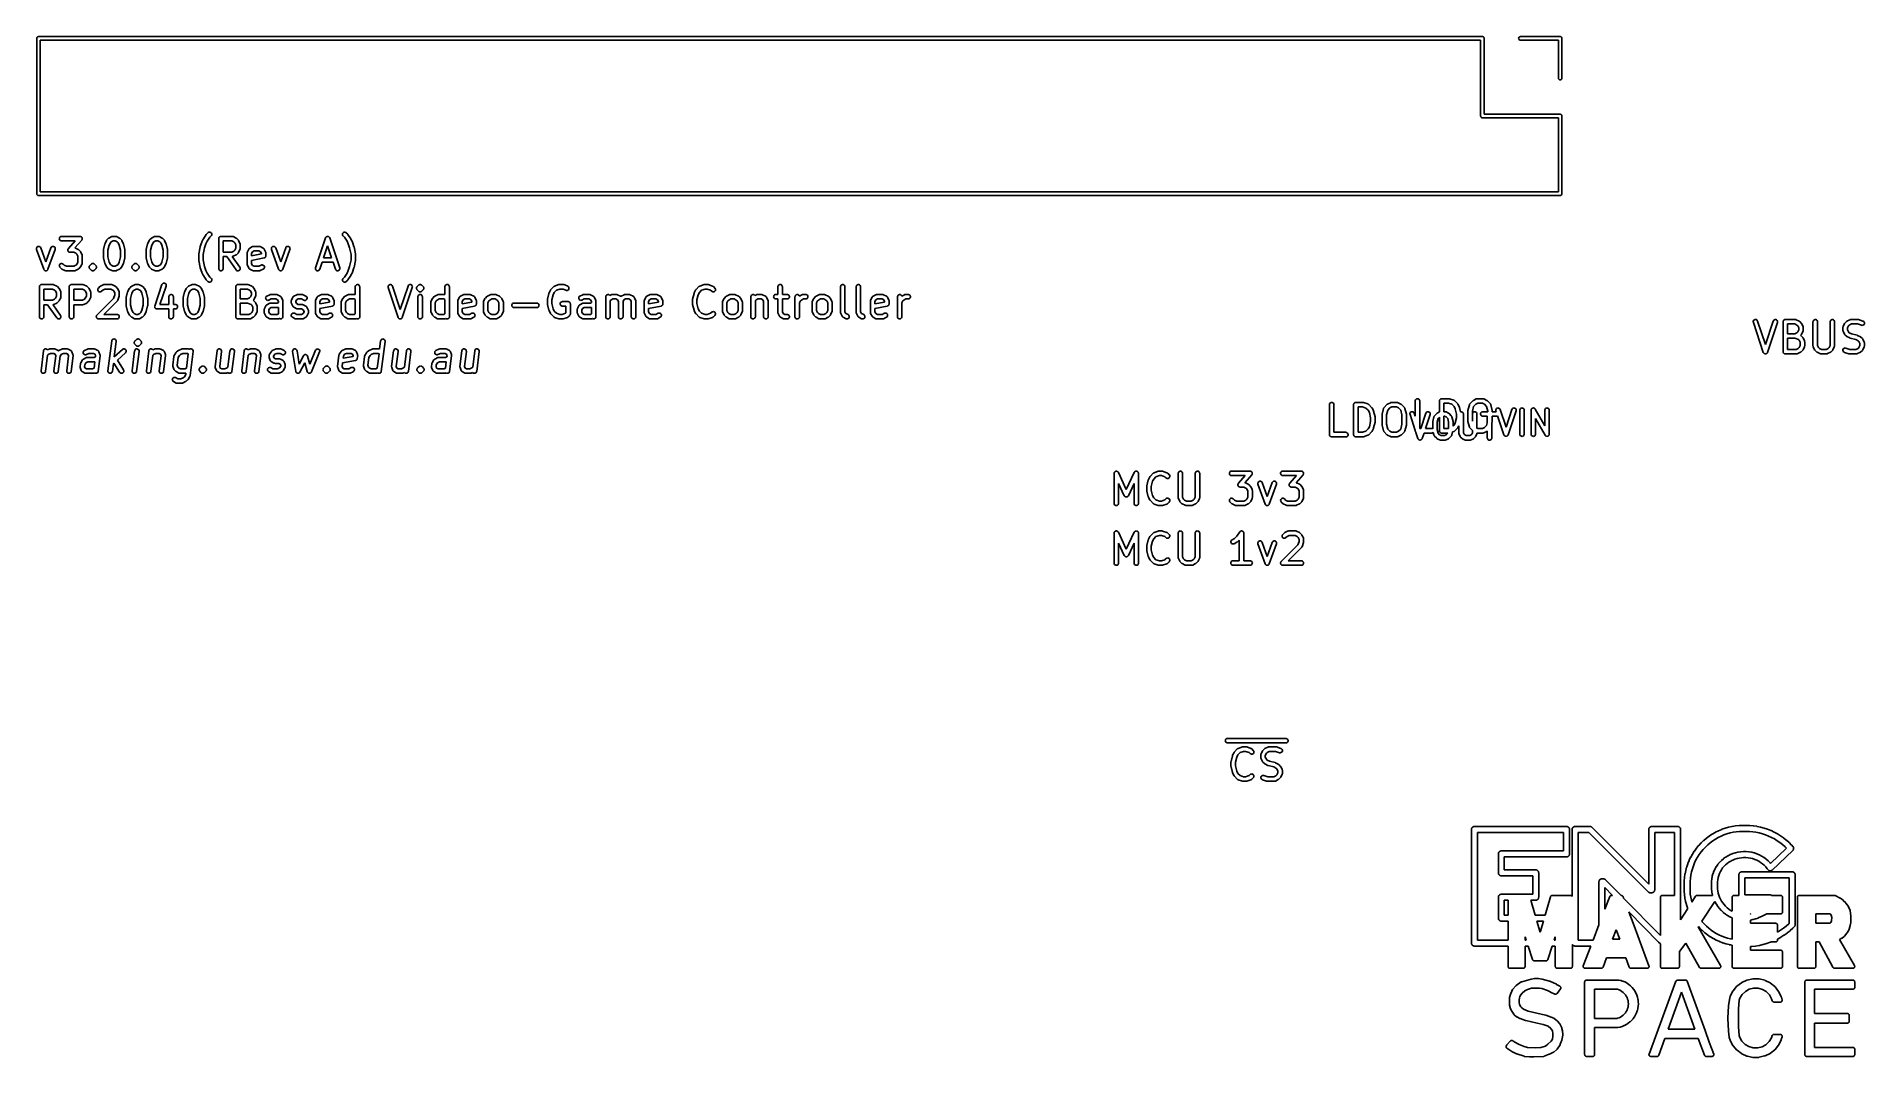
# Model space of a CAD drawing. Extents: x 3.67 to 6.08, y -3.56 to -2.22.
import ezdxf

# ---------------------------------------------------------------- set-up
doc = ezdxf.new("R2010")
doc.units = 0
doc.header["$MEASUREMENT"] = 0
doc.layers.add('BLACK', color=7, linetype='CONTINUOUS')

msp = doc.modelspace()

# ---------------------------------------------------------------- linework, layer by layer
at = {"layer": 'BLACK', "linetype": 'CONTINUOUS'}
for p, q in [((3.67126, -2.22028), (3.67128, -2.22011)), ((3.67126, -2.425), (3.67126, -2.22028)), ((3.67127, -2.22005), (3.67129, -2.21999)), ((3.67128, -2.22011), (3.67127, -2.22005)), ((3.67129, -2.21999), (3.6713, -2.21982)), ((3.6713, -2.21982), (3.67142, -2.21952)), ((3.67142, -2.21952), (3.67151, -2.21921)), ((3.67151, -2.21921), (3.67158, -2.21912)), ((3.67158, -2.21912), (3.67163, -2.21901)), ((3.67163, -2.21901), (3.67184, -2.21878)), ((3.67184, -2.21878), (3.67204, -2.21853)), ((3.67204, -2.21853), (3.67213, -2.21846)), ((3.67213, -2.21846), (3.67221, -2.21838)), ((3.67221, -2.21838), (3.6725, -2.21824)), ((3.6725, -2.21824), (3.67277, -2.21807)), ((3.67277, -2.21807), (3.67289, -2.21805)), ((3.67289, -2.21805), (3.67299, -2.218)), ((3.67299, -2.218), (3.67331, -2.21797)), ((3.67331, -2.21797), (3.67362, -2.21791)), ((3.67362, -2.21791), (5.57598, -2.21791)), ((3.67598, -2.22264), (3.67598, -2.42264)), ((5.57362, -2.22264), (3.67598, -2.22264)), ((5.57362, -2.32264), (5.57362, -2.22264)), ((5.57598, -2.21791), (5.57615, -2.21793)), ((5.57615, -2.21793), (5.57621, -2.21792)), ((5.57621, -2.21792), (5.57627, -2.21794)), ((5.57627, -2.21794), (5.57644, -2.21796)), ((5.57644, -2.21796), (5.57674, -2.21808)), ((5.57674, -2.21808), (5.57705, -2.21817)), ((5.57705, -2.21817), (5.57714, -2.21824)), ((5.57714, -2.21824), (5.57725, -2.21828)), ((5.57725, -2.21828), (5.57748, -2.2185)), ((5.57748, -2.2185), (5.57773, -2.21869)), ((5.57773, -2.21869), (5.5778, -2.21879)), ((5.5778, -2.21879), (5.57788, -2.21887)), ((5.57788, -2.21887), (5.57802, -2.21915)), ((5.57802, -2.21915), (5.57819, -2.21943)), ((5.57819, -2.21943), (5.57821, -2.21954)), ((5.57821, -2.21954), (5.57826, -2.21964)), ((5.57826, -2.21964), (5.57829, -2.21996)), ((5.57829, -2.21996), (5.57835, -2.22028)), ((5.57835, -2.22028), (5.57835, -2.32028)), ((5.62363, -2.22005), (5.62387, -2.21921)), ((5.62371, -2.22091), (5.62363, -2.22005)), ((5.62409, -2.22168), (5.62371, -2.22091)), ((5.62387, -2.21921), (5.6244, -2.21853)), ((5.62472, -2.22227), (5.62409, -2.22168)), ((5.6244, -2.21853), (5.62513, -2.21807)), ((5.62553, -2.22259), (5.62472, -2.22227)), ((5.62513, -2.21807), (5.62598, -2.21791)), ((5.62598, -2.22264), (5.62553, -2.22259)), ((5.62598, -2.21791), (5.67835, -2.21791)), ((5.67598, -2.22264), (5.62598, -2.22264)), ((5.67598, -2.27264), (5.67598, -2.22264)), ((5.67835, -2.21791), (5.67852, -2.21793)), ((5.67852, -2.21793), (5.67858, -2.21792)), ((5.67858, -2.21792), (5.67864, -2.21794)), ((5.67864, -2.21794), (5.67881, -2.21796)), ((5.67881, -2.21796), (5.6791, -2.21808)), ((5.6791, -2.21808), (5.67941, -2.21817)), ((5.67941, -2.21817), (5.6795, -2.21824)), ((5.6795, -2.21824), (5.67961, -2.21828)), ((5.67961, -2.21828), (5.67984, -2.2185)), ((5.67984, -2.2185), (5.6801, -2.21869)), ((5.6801, -2.21869), (5.68016, -2.21879)), ((5.68016, -2.21879), (5.68024, -2.21887)), ((5.68024, -2.21887), (5.68038, -2.21915)), ((5.68038, -2.21915), (5.68055, -2.21943)), ((5.68055, -2.21943), (5.68057, -2.21954)), ((5.68057, -2.21954), (5.68062, -2.21964)), ((5.68062, -2.21964), (5.68065, -2.21996)), ((5.68065, -2.21996), (5.68071, -2.22028)), ((5.68071, -2.22028), (5.68071, -2.27264)), ((5.67614, -2.27349), (5.67598, -2.27264)), ((5.6766, -2.27422), (5.67614, -2.27349)), ((5.67729, -2.27475), (5.6766, -2.27422)), ((5.67812, -2.27499), (5.67729, -2.27475)), ((5.67898, -2.27491), (5.67812, -2.27499)), ((5.67975, -2.27453), (5.67898, -2.27491)), ((5.68034, -2.2739), (5.67975, -2.27453)), ((5.68066, -2.2731), (5.68034, -2.2739)), ((5.68071, -2.27264), (5.68066, -2.2731)), ((5.57368, -2.32295), (5.57362, -2.32264)), ((5.57371, -2.32327), (5.57368, -2.32295)), ((5.57376, -2.32337), (5.57371, -2.32327)), ((5.57378, -2.32349), (5.57376, -2.32337)), ((5.57395, -2.32376), (5.57378, -2.32349)), ((5.57409, -2.32405), (5.57395, -2.32376)), ((5.57417, -2.32413), (5.57409, -2.32405)), ((5.57423, -2.32422), (5.57417, -2.32413)), ((5.57449, -2.32442), (5.57423, -2.32422)), ((5.57472, -2.32463), (5.57449, -2.32442)), ((5.57483, -2.32468), (5.57472, -2.32463)), ((5.57492, -2.32475), (5.57483, -2.32468)), ((5.57523, -2.32484), (5.57492, -2.32475)), ((5.57553, -2.32496), (5.57523, -2.32484)), ((5.57569, -2.32497), (5.57553, -2.32496)), ((5.57575, -2.32499), (5.57569, -2.32497)), ((5.57582, -2.32498), (5.57575, -2.32499)), ((5.57598, -2.325), (5.57582, -2.32498)), ((5.67598, -2.325), (5.57598, -2.325)), ((5.57835, -2.32028), (5.67835, -2.32028)), ((5.67598, -2.42264), (5.67598, -2.325)), ((5.67835, -2.32028), (5.67852, -2.32029)), ((5.67852, -2.32029), (5.67858, -2.32029)), ((5.67858, -2.32029), (5.67864, -2.3203)), ((5.67864, -2.3203), (5.67881, -2.32032)), ((5.67881, -2.32032), (5.6791, -2.32044)), ((5.6791, -2.32044), (5.67941, -2.32053)), ((5.67941, -2.32053), (5.6795, -2.3206)), ((5.6795, -2.3206), (5.67961, -2.32064)), ((5.67961, -2.32064), (5.67984, -2.32086)), ((5.67984, -2.32086), (5.6801, -2.32105)), ((5.6801, -2.32105), (5.68016, -2.32115)), ((5.68016, -2.32115), (5.68024, -2.32123)), ((5.68024, -2.32123), (5.68038, -2.32152)), ((5.68038, -2.32152), (5.68055, -2.32179)), ((5.68055, -2.32179), (5.68057, -2.3219)), ((5.68057, -2.3219), (5.68062, -2.32201)), ((5.68062, -2.32201), (5.68065, -2.32232)), ((5.68065, -2.32232), (5.68071, -2.32264)), ((5.68071, -2.32264), (5.68071, -2.425)), ((3.67132, -2.42531), (3.67126, -2.425)), ((3.67135, -2.42563), (3.67132, -2.42531)), ((3.6714, -2.42574), (3.67135, -2.42563)), ((3.67142, -2.42585), (3.6714, -2.42574)), ((3.67159, -2.42612), (3.67142, -2.42585)), ((3.67173, -2.42641), (3.67159, -2.42612)), ((3.67181, -2.42649), (3.67173, -2.42641)), ((3.67187, -2.42659), (3.67181, -2.42649)), ((3.67213, -2.42678), (3.67187, -2.42659)), ((3.67236, -2.427), (3.67213, -2.42678)), ((3.67247, -2.42704), (3.67236, -2.427)), ((3.67256, -2.42711), (3.67247, -2.42704)), ((3.67287, -2.4272), (3.67256, -2.42711)), ((3.67316, -2.42732), (3.67287, -2.4272)), ((3.67333, -2.42733), (3.67316, -2.42732)), ((3.67339, -2.42735), (3.67333, -2.42733)), ((3.67345, -2.42735), (3.67339, -2.42735)), ((3.67362, -2.42736), (3.67345, -2.42735)), ((5.67835, -2.42736), (3.67362, -2.42736)), ((3.67598, -2.42264), (5.67598, -2.42264)), ((5.67866, -2.4273), (5.67835, -2.42736)), ((5.67898, -2.42728), (5.67866, -2.4273)), ((5.67908, -2.42723), (5.67898, -2.42728)), ((5.6792, -2.4272), (5.67908, -2.42723)), ((5.67947, -2.42704), (5.6792, -2.4272)), ((5.67975, -2.4269), (5.67947, -2.42704)), ((5.67983, -2.42681), (5.67975, -2.4269)), ((5.67993, -2.42675), (5.67983, -2.42681)), ((5.68013, -2.4265), (5.67993, -2.42675)), ((5.68034, -2.42626), (5.68013, -2.4265)), ((5.68039, -2.42615), (5.68034, -2.42626)), ((5.68046, -2.42606), (5.68039, -2.42615)), ((5.68055, -2.42576), (5.68046, -2.42606)), ((5.68066, -2.42546), (5.68055, -2.42576)), ((5.68068, -2.42529), (5.68066, -2.42546)), ((5.6807, -2.42523), (5.68068, -2.42529)), ((5.68071, -2.425), (5.68069, -2.42517)), ((5.68069, -2.42517), (5.6807, -2.42523)), ((3.89082, -2.48439), (3.89457, -2.47876)), ((3.89457, -2.47876), (3.89489, -2.47836)), ((3.89489, -2.47836), (3.89492, -2.47834)), ((3.89492, -2.47834), (3.89494, -2.47831)), ((3.89494, -2.47831), (3.89682, -2.47644)), ((3.89682, -2.47644), (3.89721, -2.47611)), ((3.89721, -2.47611), (3.89808, -2.47569)), ((3.89808, -2.47569), (3.89904, -2.47558)), ((3.89904, -2.47558), (3.89999, -2.47578)), ((3.89999, -2.47578), (3.90082, -2.47628)), ((3.90082, -2.47628), (3.90144, -2.47702)), ((3.90155, -2.47982), (3.90099, -2.48061)), ((3.90144, -2.47702), (3.90179, -2.47793)), ((3.90183, -2.47889), (3.90155, -2.47982)), ((3.90179, -2.47793), (3.90183, -2.47889)), ((4.07406, -2.47839), (4.07426, -2.47744)), ((4.07417, -2.47935), (4.07406, -2.47839)), ((4.07459, -2.48022), (4.07417, -2.47935)), ((4.07426, -2.47744), (4.07476, -2.47661)), ((4.07492, -2.48061), (4.07459, -2.48022)), ((4.07476, -2.47661), (4.0755, -2.47598)), ((4.0755, -2.47598), (4.07641, -2.47563)), ((4.07641, -2.47563), (4.07738, -2.4756)), ((4.07738, -2.4756), (4.07831, -2.47587)), ((4.07831, -2.47587), (4.07909, -2.47644)), ((4.07909, -2.47644), (4.08097, -2.47831)), ((4.08097, -2.47831), (4.0813, -2.4787)), ((4.0813, -2.4787), (4.08131, -2.47873)), ((4.08131, -2.47873), (4.08134, -2.47876)), ((4.08134, -2.47876), (4.08509, -2.48439)), ((3.67102, -2.4968), (3.67133, -2.49588)), ((3.67102, -2.49777), (3.67102, -2.4968)), ((3.67115, -2.49827), (3.67102, -2.49777)), ((3.68052, -2.52451), (3.67115, -2.49827)), ((3.67133, -2.49588), (3.67192, -2.49511)), ((3.67192, -2.49511), (3.67272, -2.49458)), ((3.67272, -2.49458), (3.67366, -2.49433)), ((3.67366, -2.49433), (3.67463, -2.4944)), ((3.67463, -2.4944), (3.67552, -2.49478)), ((3.67552, -2.49478), (3.67624, -2.49543)), ((3.67624, -2.49543), (3.67671, -2.49628)), ((3.67671, -2.49628), (3.68331, -2.51474)), ((3.68331, -2.51474), (3.6899, -2.49628)), ((3.69546, -2.49827), (3.68609, -2.52451)), ((3.6899, -2.49628), (3.69011, -2.49582)), ((3.69011, -2.49582), (3.69072, -2.49506)), ((3.69072, -2.49506), (3.69154, -2.49455)), ((3.69154, -2.49455), (3.69249, -2.49433)), ((3.69249, -2.49433), (3.69345, -2.49442)), ((3.69345, -2.49442), (3.69433, -2.49483)), ((3.69433, -2.49483), (3.69504, -2.49549)), ((3.69504, -2.49549), (3.69548, -2.49635)), ((3.69563, -2.49731), (3.69546, -2.49827)), ((3.69548, -2.49635), (3.69563, -2.49731)), ((3.70098, -2.48438), (3.70107, -2.48341)), ((3.70122, -2.48532), (3.70098, -2.48438)), ((3.70107, -2.48341), (3.70146, -2.48253)), ((3.70174, -2.48614), (3.70122, -2.48532)), ((3.70146, -2.48253), (3.70212, -2.48182)), ((3.70251, -2.48674), (3.70174, -2.48614)), ((3.70212, -2.48182), (3.70297, -2.48136)), ((3.70342, -2.48706), (3.70251, -2.48674)), ((3.70297, -2.48136), (3.70393, -2.4812)), ((3.70393, -2.4871), (3.70342, -2.48706)), ((3.70393, -2.4812), (3.7283, -2.4812)), ((3.72179, -2.4871), (3.70393, -2.4871)), ((3.71223, -2.49897), (3.71229, -2.4987)), ((3.71225, -2.49918), (3.71223, -2.49897)), ((3.71223, -2.49938), (3.71225, -2.49918)), ((3.7123, -2.49965), (3.71223, -2.49938)), ((3.71229, -2.4987), (3.71232, -2.49841)), ((3.71233, -2.49994), (3.7123, -2.49965)), ((3.71232, -2.49841), (3.7124, -2.49823)), ((3.71242, -2.50012), (3.71233, -2.49994)), ((3.7124, -2.49823), (3.71244, -2.49803)), ((3.71247, -2.50032), (3.71242, -2.50012)), ((3.71244, -2.49803), (3.71259, -2.49779)), ((3.71262, -2.50056), (3.71247, -2.50032)), ((3.71259, -2.49779), (3.71271, -2.49753)), ((3.71274, -2.50082), (3.71262, -2.50056)), ((3.71271, -2.49753), (3.71285, -2.49738)), ((3.71288, -2.50096), (3.71274, -2.50082)), ((3.71285, -2.49738), (3.71295, -2.4972)), ((3.71299, -2.50113), (3.71288, -2.50096)), ((3.71295, -2.4972), (3.72179, -2.4871)), ((3.71322, -2.50131), (3.71299, -2.50113)), ((3.71341, -2.50151), (3.71322, -2.50131)), ((3.71359, -2.50161), (3.71341, -2.50151)), ((3.71375, -2.50173), (3.71359, -2.50161)), ((3.71402, -2.50183), (3.71375, -2.50173)), ((3.71427, -2.50196), (3.71402, -2.50183)), ((3.71448, -2.50199), (3.71427, -2.50196)), ((3.71467, -2.50206), (3.71448, -2.50199)), ((3.71518, -2.5021), (3.71467, -2.50206)), ((3.7201, -2.5021), (3.71518, -2.5021)), ((3.7228, -2.50345), (3.7201, -2.5021)), ((3.73052, -2.48609), (3.72157, -2.49633)), ((3.72157, -2.49633), (3.72171, -2.49638)), ((3.72171, -2.49638), (3.72212, -2.49651)), ((3.72212, -2.49651), (3.72587, -2.49838)), ((3.724, -2.50465), (3.7228, -2.50345)), ((3.72587, -2.49838), (3.7263, -2.49865)), ((3.7263, -2.49865), (3.72646, -2.49881)), ((3.72646, -2.49881), (3.72664, -2.49893)), ((3.72664, -2.49893), (3.72851, -2.50081)), ((3.7283, -2.4812), (3.72881, -2.48124)), ((3.72851, -2.50081), (3.72884, -2.5012)), ((3.72881, -2.48124), (3.729, -2.48131)), ((3.72884, -2.5012), (3.72894, -2.5014)), ((3.72894, -2.5014), (3.72907, -2.50158)), ((3.729, -2.48131), (3.7292, -2.48134)), ((3.72907, -2.50158), (3.73094, -2.50533)), ((3.7292, -2.48134), (3.72945, -2.48147)), ((3.72945, -2.48147), (3.72972, -2.48156)), ((3.72972, -2.48156), (3.72988, -2.48169)), ((3.72988, -2.48169), (3.73006, -2.48178)), ((3.73006, -2.48178), (3.73026, -2.48199)), ((3.73026, -2.48199), (3.73048, -2.48216)), ((3.73048, -2.48216), (3.73059, -2.48233)), ((3.73063, -2.48592), (3.73052, -2.48609)), ((3.73059, -2.48233), (3.73074, -2.48248)), ((3.73077, -2.48577), (3.73063, -2.48592)), ((3.73074, -2.48248), (3.73086, -2.48274)), ((3.73088, -2.48551), (3.73077, -2.48577)), ((3.73086, -2.48274), (3.73101, -2.48298)), ((3.73103, -2.48527), (3.73088, -2.48551)), ((3.73101, -2.48298), (3.73106, -2.48317)), ((3.73108, -2.48507), (3.73103, -2.48527)), ((3.73106, -2.48317), (3.73114, -2.48336)), ((3.73116, -2.48488), (3.73108, -2.48507)), ((3.73114, -2.48336), (3.73117, -2.48364)), ((3.73118, -2.4846), (3.73116, -2.48488)), ((3.73117, -2.48364), (3.73124, -2.48392)), ((3.73125, -2.48432), (3.73118, -2.4846)), ((3.73124, -2.48392), (3.73123, -2.48412)), ((3.73123, -2.48412), (3.73125, -2.48432)), ((3.75909, -2.49915), (3.75914, -2.49864)), ((3.75909, -2.50852), (3.75909, -2.49915)), ((3.75914, -2.49864), (3.75917, -2.49854)), ((3.75917, -2.49854), (3.75918, -2.49843)), ((3.75918, -2.49843), (3.76106, -2.49093)), ((3.76106, -2.49093), (3.76122, -2.49045)), ((3.76122, -2.49045), (3.76126, -2.49039)), ((3.76126, -2.49039), (3.76128, -2.49033)), ((3.76128, -2.49033), (3.76315, -2.48658)), ((3.76315, -2.48658), (3.76342, -2.48614)), ((3.76342, -2.48614), (3.76358, -2.48599)), ((3.76358, -2.48599), (3.76371, -2.48581)), ((3.76371, -2.48581), (3.76558, -2.48394)), ((3.76671, -2.49268), (3.765, -2.49951)), ((3.765, -2.49951), (3.765, -2.50816)), ((3.76558, -2.48394), (3.76597, -2.48361)), ((3.76597, -2.48361), (3.76617, -2.48351)), ((3.76617, -2.48351), (3.76635, -2.48338)), ((3.76635, -2.48338), (3.7701, -2.48151)), ((3.76822, -2.48965), (3.76671, -2.49268)), ((3.76942, -2.48845), (3.76822, -2.48965)), ((3.77212, -2.4871), (3.76942, -2.48845)), ((3.7701, -2.48151), (3.77041, -2.48139)), ((3.77041, -2.48139), (3.77046, -2.48136)), ((3.77046, -2.48136), (3.7705, -2.48135)), ((3.7705, -2.48135), (3.77057, -2.48132)), ((3.77057, -2.48132), (3.771, -2.48127)), ((3.771, -2.48127), (3.77142, -2.4812)), ((3.77142, -2.4812), (3.77517, -2.4812)), ((3.77447, -2.4871), (3.77212, -2.4871)), ((3.77717, -2.48845), (3.77447, -2.4871)), ((3.77517, -2.4812), (3.7755, -2.48122)), ((3.7755, -2.48122), (3.77556, -2.48122)), ((3.77556, -2.48122), (3.7756, -2.48123)), ((3.7756, -2.48123), (3.77568, -2.48124)), ((3.77568, -2.48124), (3.77608, -2.48138)), ((3.77608, -2.48138), (3.77649, -2.48151)), ((3.77649, -2.48151), (3.78024, -2.48338)), ((3.77837, -2.48965), (3.77717, -2.48845)), ((3.77988, -2.49268), (3.77837, -2.48965)), ((3.78159, -2.49951), (3.77988, -2.49268)), ((3.78024, -2.48338), (3.78067, -2.48365)), ((3.78067, -2.48365), (3.78083, -2.48381)), ((3.78083, -2.48381), (3.78101, -2.48394)), ((3.78101, -2.48394), (3.78288, -2.48581)), ((3.78159, -2.50816), (3.78159, -2.49951)), ((3.78288, -2.48581), (3.78321, -2.4862)), ((3.78321, -2.4862), (3.7833, -2.4864)), ((3.7833, -2.4864), (3.78343, -2.48658)), ((3.78343, -2.48658), (3.78531, -2.49033)), ((3.78531, -2.49033), (3.7855, -2.4908)), ((3.7855, -2.4908), (3.78551, -2.49087)), ((3.78551, -2.49087), (3.78553, -2.49093)), ((3.78553, -2.49093), (3.78741, -2.49843)), ((3.78741, -2.49843), (3.78749, -2.49893)), ((3.78749, -2.49893), (3.78748, -2.49904)), ((3.78748, -2.49904), (3.7875, -2.49915)), ((3.7875, -2.49915), (3.7875, -2.50852)), ((3.81534, -2.49915), (3.81538, -2.49864)), ((3.81534, -2.50852), (3.81534, -2.49915)), ((3.81538, -2.49864), (3.81542, -2.49854)), ((3.81542, -2.49843), (3.8173, -2.49093)), ((3.81542, -2.49854), (3.81542, -2.49843)), ((3.8173, -2.49093), (3.81746, -2.49045)), ((3.81746, -2.49045), (3.8175, -2.49039)), ((3.8175, -2.49039), (3.81752, -2.49033)), ((3.81752, -2.49033), (3.8194, -2.48658)), ((3.8194, -2.48658), (3.81966, -2.48614)), ((3.81966, -2.48614), (3.81982, -2.48599)), ((3.81982, -2.48599), (3.81995, -2.48581)), ((3.81995, -2.48581), (3.82182, -2.48394)), ((3.82295, -2.49268), (3.82124, -2.49951)), ((3.82124, -2.49951), (3.82124, -2.50816)), ((3.82182, -2.48394), (3.82221, -2.48361)), ((3.82221, -2.48361), (3.82241, -2.48351)), ((3.82241, -2.48351), (3.82259, -2.48338)), ((3.82259, -2.48338), (3.82634, -2.48151)), ((3.82446, -2.48965), (3.82295, -2.49268)), ((3.82566, -2.48845), (3.82446, -2.48965)), ((3.82836, -2.4871), (3.82566, -2.48845)), ((3.82634, -2.48151), (3.82665, -2.48139)), ((3.82665, -2.48139), (3.82671, -2.48136)), ((3.82671, -2.48136), (3.82674, -2.48135)), ((3.82674, -2.48135), (3.82682, -2.48132)), ((3.82682, -2.48132), (3.82724, -2.48127)), ((3.82724, -2.48127), (3.82766, -2.4812)), ((3.82766, -2.4812), (3.83141, -2.4812)), ((3.83071, -2.4871), (3.82836, -2.4871)), ((3.83341, -2.48845), (3.83071, -2.4871)), ((3.83141, -2.4812), (3.83174, -2.48122)), ((3.83174, -2.48122), (3.83181, -2.48122)), ((3.83181, -2.48122), (3.83184, -2.48123)), ((3.83184, -2.48123), (3.83192, -2.48124)), ((3.83192, -2.48124), (3.83232, -2.48138)), ((3.83232, -2.48138), (3.83273, -2.48151)), ((3.83273, -2.48151), (3.83648, -2.48338)), ((3.83461, -2.48965), (3.83341, -2.48845)), ((3.83612, -2.49268), (3.83461, -2.48965)), ((3.83783, -2.49951), (3.83612, -2.49268)), ((3.83648, -2.48338), (3.83692, -2.48365)), ((3.83692, -2.48365), (3.83707, -2.48381)), ((3.83707, -2.48381), (3.83725, -2.48394)), ((3.83725, -2.48394), (3.83912, -2.48581)), ((3.83783, -2.50816), (3.83783, -2.49951)), ((3.83912, -2.48581), (3.83945, -2.4862)), ((3.83945, -2.4862), (3.83955, -2.4864)), ((3.83955, -2.4864), (3.83968, -2.48658)), ((3.83968, -2.48658), (3.84155, -2.49033)), ((3.84155, -2.49033), (3.84174, -2.4908)), ((3.84174, -2.4908), (3.84175, -2.49087)), ((3.84175, -2.49087), (3.84178, -2.49093)), ((3.84178, -2.49093), (3.84365, -2.49843)), ((3.84365, -2.49843), (3.84373, -2.49893)), ((3.84373, -2.49893), (3.84372, -2.49904)), ((3.84372, -2.49904), (3.84374, -2.49915)), ((3.84374, -2.49915), (3.84374, -2.50852)), ((3.8847, -2.50477), (3.88475, -2.50426)), ((3.88475, -2.50426), (3.88476, -2.50423)), ((3.88476, -2.50419), (3.88663, -2.49482)), ((3.88476, -2.50423), (3.88476, -2.50419)), ((3.88663, -2.49482), (3.88672, -2.49453)), ((3.88672, -2.49453), (3.88673, -2.49446)), ((3.88673, -2.49446), (3.8886, -2.48884)), ((3.8886, -2.48884), (3.88875, -2.48851)), ((3.88875, -2.48851), (3.88876, -2.48845)), ((3.88876, -2.48845), (3.89064, -2.4847)), ((3.89239, -2.49616), (3.89061, -2.50506)), ((3.89064, -2.4847), (3.89079, -2.48445)), ((3.89079, -2.48445), (3.89082, -2.48439)), ((3.89414, -2.49091), (3.89239, -2.49616)), ((3.89584, -2.48751), (3.89414, -2.49091)), ((3.89932, -2.48228), (3.89584, -2.48751)), ((3.90099, -2.48061), (3.89932, -2.48228)), ((3.91095, -2.48415), (3.91099, -2.48364)), ((3.91095, -2.52352), (3.91095, -2.48415)), ((3.91099, -2.48364), (3.91103, -2.48353)), ((3.91103, -2.48353), (3.91104, -2.48341)), ((3.91104, -2.48341), (3.91119, -2.48308)), ((3.91119, -2.48308), (3.91131, -2.48273)), ((3.91131, -2.48273), (3.91139, -2.48263)), ((3.91139, -2.48263), (3.91143, -2.48253)), ((3.91143, -2.48253), (3.91168, -2.48226)), ((3.91168, -2.48226), (3.91191, -2.48196)), ((3.91191, -2.48196), (3.91201, -2.4819)), ((3.91201, -2.4819), (3.91209, -2.48182)), ((3.91209, -2.48182), (3.91242, -2.48164)), ((3.91242, -2.48164), (3.91273, -2.48144)), ((3.91273, -2.48144), (3.91284, -2.48141)), ((3.91284, -2.48141), (3.91294, -2.48136)), ((3.91294, -2.48136), (3.91331, -2.48129)), ((3.91331, -2.48129), (3.91367, -2.48121)), ((3.91367, -2.48121), (3.91379, -2.48122)), ((3.91379, -2.48122), (3.9139, -2.4812)), ((3.9139, -2.4812), (3.9289, -2.4812)), ((3.91685, -2.4871), (3.91685, -2.50182)), ((3.9282, -2.4871), (3.91685, -2.4871)), ((3.91685, -2.50182), (3.9282, -2.50182)), ((3.9309, -2.48845), (3.9282, -2.4871)), ((3.9282, -2.50182), (3.9309, -2.50047)), ((3.9289, -2.4812), (3.92923, -2.48122)), ((3.92923, -2.48122), (3.92929, -2.48122)), ((3.92929, -2.48122), (3.92933, -2.48123)), ((3.92933, -2.48123), (3.92941, -2.48124)), ((3.92941, -2.48124), (3.92981, -2.48138)), ((3.92981, -2.48138), (3.93022, -2.48151)), ((3.93022, -2.48151), (3.93397, -2.48338)), ((3.9321, -2.48965), (3.9309, -2.48845)), ((3.9309, -2.50047), (3.9321, -2.49927)), ((3.93345, -2.49234), (3.9321, -2.48965)), ((3.9321, -2.49927), (3.93345, -2.49658)), ((3.93345, -2.49658), (3.93345, -2.49234)), ((3.93397, -2.48338), (3.9344, -2.48365)), ((3.9344, -2.48365), (3.93456, -2.48381)), ((3.93456, -2.48381), (3.93474, -2.48394)), ((3.93474, -2.48394), (3.93661, -2.48581)), ((3.93661, -2.50311), (3.93474, -2.50498)), ((3.93661, -2.48581), (3.93694, -2.4862)), ((3.93674, -2.50293), (3.93661, -2.50311)), ((3.9369, -2.50278), (3.93674, -2.50293)), ((3.93716, -2.50234), (3.9369, -2.50278)), ((3.93694, -2.4862), (3.93704, -2.4864)), ((3.93704, -2.4864), (3.93716, -2.48658)), ((3.93716, -2.48658), (3.93904, -2.49033)), ((3.93904, -2.49859), (3.93716, -2.50234)), ((3.93904, -2.49033), (3.93916, -2.49063)), ((3.93917, -2.49818), (3.93904, -2.49859)), ((3.93916, -2.49063), (3.93919, -2.49069)), ((3.93931, -2.49778), (3.93917, -2.49818)), ((3.93919, -2.49069), (3.9392, -2.49073)), ((3.9392, -2.49073), (3.93923, -2.4908)), ((3.93923, -2.4908), (3.93928, -2.49123)), ((3.93928, -2.49123), (3.93935, -2.49165)), ((3.93932, -2.49767), (3.93931, -2.4977)), ((3.93931, -2.4977), (3.93931, -2.49778)), ((3.93935, -2.49727), (3.93932, -2.4976)), ((3.93932, -2.4976), (3.93932, -2.49767)), ((3.93935, -2.49165), (3.93935, -2.49727)), ((3.94844, -2.5029), (3.94847, -2.50257)), ((3.94844, -2.51789), (3.94844, -2.5029)), ((3.94847, -2.5025), (3.94848, -2.50247)), ((3.94847, -2.50257), (3.94847, -2.5025)), ((3.94848, -2.50247), (3.94849, -2.50239)), ((3.94849, -2.50239), (3.94863, -2.50198)), ((3.94863, -2.50198), (3.94876, -2.50158)), ((3.94876, -2.50158), (3.95063, -2.49783)), ((3.95063, -2.49783), (3.9509, -2.49739)), ((3.9509, -2.49739), (3.95105, -2.49725)), ((3.95105, -2.49725), (3.95117, -2.49708)), ((3.95117, -2.49708), (3.95139, -2.49691)), ((3.95139, -2.49691), (3.95159, -2.49672)), ((3.95159, -2.49672), (3.95178, -2.49663)), ((3.95178, -2.49663), (3.95195, -2.49651)), ((3.95195, -2.49651), (3.9557, -2.49463)), ((3.95547, -2.50135), (3.95435, -2.50359)), ((3.95435, -2.50359), (3.95435, -2.50679)), ((3.95435, -2.50679), (3.96719, -2.50423)), ((3.95772, -2.50022), (3.95547, -2.50135)), ((3.9557, -2.49463), (3.95601, -2.49451)), ((3.95601, -2.49451), (3.95606, -2.49448)), ((3.95606, -2.49448), (3.9561, -2.49447)), ((3.9561, -2.49447), (3.95617, -2.49444)), ((3.95617, -2.49444), (3.9566, -2.49439)), ((3.9566, -2.49439), (3.95702, -2.49432)), ((3.95702, -2.49432), (3.96452, -2.49432)), ((3.96382, -2.50022), (3.95772, -2.50022)), ((3.96607, -2.50135), (3.96382, -2.50022)), ((3.96452, -2.49432), (3.96485, -2.49435)), ((3.96485, -2.49435), (3.96491, -2.49435)), ((3.96491, -2.49435), (3.96495, -2.49436)), ((3.96495, -2.49436), (3.96503, -2.49436)), ((3.96503, -2.49436), (3.96543, -2.49451)), ((3.96543, -2.49451), (3.96584, -2.49463)), ((3.96584, -2.49463), (3.96959, -2.49651)), ((3.96719, -2.50359), (3.96607, -2.50135)), ((3.96719, -2.50423), (3.96719, -2.50359)), ((3.96959, -2.49651), (3.97002, -2.49677)), ((3.97002, -2.49677), (3.97017, -2.49692)), ((3.97017, -2.49692), (3.97034, -2.49704)), ((3.97034, -2.49704), (3.9705, -2.49727)), ((3.9705, -2.49727), (3.9707, -2.49747)), ((3.9707, -2.49747), (3.97079, -2.49766)), ((3.97079, -2.49766), (3.97091, -2.49783)), ((3.97091, -2.49783), (3.97279, -2.50158)), ((3.97279, -2.50158), (3.97291, -2.50188)), ((3.97291, -2.50188), (3.97294, -2.50194)), ((3.97294, -2.50194), (3.97294, -2.50198)), ((3.97294, -2.50198), (3.97297, -2.50205)), ((3.97297, -2.50205), (3.97303, -2.50247)), ((3.97303, -2.50247), (3.9731, -2.5029)), ((3.9731, -2.5029), (3.9731, -2.50665)), ((3.98035, -2.4968), (3.98066, -2.49588)), ((3.98036, -2.49777), (3.98035, -2.4968)), ((3.98049, -2.49827), (3.98036, -2.49777)), ((3.98986, -2.52451), (3.98049, -2.49827)), ((3.98066, -2.49588), (3.98125, -2.49511)), ((3.98125, -2.49511), (3.98206, -2.49458)), ((3.98206, -2.49458), (3.983, -2.49433)), ((3.983, -2.49433), (3.98396, -2.4944)), ((3.98396, -2.4944), (3.98486, -2.49478)), ((3.98486, -2.49478), (3.98558, -2.49543)), ((3.98558, -2.49543), (3.98605, -2.49628)), ((3.98605, -2.49628), (3.99264, -2.51474)), ((3.99264, -2.51474), (3.99923, -2.49628)), ((4.0048, -2.49827), (3.99542, -2.52451)), ((3.99923, -2.49628), (3.99945, -2.49582)), ((3.99945, -2.49582), (4.00006, -2.49506)), ((4.00006, -2.49506), (4.00088, -2.49455)), ((4.00088, -2.49455), (4.00182, -2.49433)), ((4.00182, -2.49433), (4.00279, -2.49442)), ((4.00279, -2.49442), (4.00367, -2.49483)), ((4.00367, -2.49483), (4.00437, -2.49549)), ((4.00437, -2.49549), (4.00482, -2.49635)), ((4.00497, -2.49731), (4.0048, -2.49827)), ((4.00482, -2.49635), (4.00497, -2.49731)), ((4.03858, -2.52259), (4.05171, -2.48322)), ((4.05451, -2.49349), (4.04923, -2.50932)), ((4.05171, -2.48322), (4.05191, -2.48275)), ((4.05191, -2.48275), (4.05192, -2.48273)), ((4.05192, -2.48273), (4.05193, -2.48271)), ((4.05193, -2.48271), (4.05222, -2.48235)), ((4.05222, -2.48235), (4.0525, -2.48198)), ((4.0525, -2.48198), (4.05252, -2.48197)), ((4.05252, -2.48197), (4.05254, -2.48195)), ((4.05254, -2.48195), (4.05293, -2.4817)), ((4.05293, -2.4817), (4.05331, -2.48145)), ((4.05331, -2.48145), (4.05334, -2.48144)), ((4.05334, -2.48144), (4.05336, -2.48143)), ((4.05336, -2.48143), (4.05381, -2.48132)), ((4.05381, -2.48132), (4.05425, -2.48121)), ((4.05425, -2.48121), (4.05428, -2.48121)), ((4.05428, -2.48121), (4.0543, -2.4812)), ((4.0543, -2.4812), (4.05476, -2.48125)), ((4.05979, -2.50932), (4.05451, -2.49349)), ((4.05476, -2.48125), (4.05522, -2.48128)), ((4.05522, -2.48128), (4.05524, -2.48129)), ((4.05524, -2.48129), (4.05527, -2.48129)), ((4.05527, -2.48129), (4.05569, -2.48149)), ((4.05569, -2.48149), (4.05611, -2.48167)), ((4.05611, -2.48167), (4.05613, -2.48168)), ((4.05613, -2.48168), (4.05615, -2.48169)), ((4.05615, -2.48169), (4.05649, -2.48201)), ((4.05649, -2.48201), (4.05683, -2.48232)), ((4.05683, -2.48232), (4.05684, -2.48234)), ((4.05684, -2.48234), (4.05686, -2.48236)), ((4.05686, -2.48236), (4.05707, -2.48277)), ((4.05707, -2.48277), (4.05729, -2.48317)), ((4.05729, -2.48317), (4.0573, -2.48319)), ((4.0573, -2.48319), (4.05731, -2.48322)), ((4.05731, -2.48322), (4.07043, -2.52259)), ((4.07659, -2.48228), (4.07492, -2.48061)), ((4.08007, -2.48751), (4.07659, -2.48228)), ((4.08177, -2.49091), (4.08007, -2.48751)), ((4.08352, -2.49616), (4.08177, -2.49091)), ((4.0853, -2.50506), (4.08352, -2.49616)), ((4.08509, -2.48439), (4.08523, -2.48465)), ((4.08523, -2.48465), (4.08527, -2.4847)), ((4.08527, -2.4847), (4.08715, -2.48845)), ((4.08715, -2.48845), (4.08728, -2.48879)), ((4.08728, -2.48879), (4.08731, -2.48884)), ((4.08731, -2.48884), (4.08918, -2.49446)), ((4.08918, -2.49446), (4.08925, -2.49475)), ((4.08925, -2.49475), (4.08928, -2.49482)), ((4.08928, -2.49482), (4.09115, -2.50419)), ((4.09115, -2.50419), (4.09121, -2.5047)), ((3.68074, -2.5249), (3.68052, -2.52451)), ((3.68095, -2.5253), (3.68074, -2.5249)), ((3.68098, -2.52533), (3.68095, -2.5253)), ((3.681, -2.52536), (3.68098, -2.52533)), ((3.68133, -2.52566), (3.681, -2.52536)), ((3.68165, -2.52597), (3.68133, -2.52566)), ((3.68169, -2.52598), (3.68165, -2.52597)), ((3.68172, -2.52601), (3.68169, -2.52598)), ((3.68213, -2.52618), (3.68172, -2.52601)), ((3.68253, -2.52637), (3.68213, -2.52618)), ((3.68257, -2.52637), (3.68253, -2.52637)), ((3.68261, -2.52639), (3.68257, -2.52637)), ((3.68305, -2.52642), (3.68261, -2.52639)), ((3.6835, -2.52647), (3.68305, -2.52642)), ((3.68354, -2.52646), (3.6835, -2.52647)), ((3.68358, -2.52646), (3.68354, -2.52646)), ((3.68401, -2.52635), (3.68358, -2.52646)), ((3.68444, -2.52624), (3.68401, -2.52635)), ((3.68448, -2.52622), (3.68444, -2.52624)), ((3.68451, -2.52621), (3.68448, -2.52622)), ((3.68489, -2.52597), (3.68451, -2.52621)), ((3.68526, -2.52573), (3.68489, -2.52597)), ((3.68529, -2.5257), (3.68526, -2.52573)), ((3.68532, -2.52568), (3.68529, -2.5257)), ((3.68559, -2.52532), (3.68532, -2.52568)), ((3.68587, -2.52498), (3.68559, -2.52532)), ((3.6859, -2.52493), (3.68587, -2.52498)), ((3.68591, -2.52491), (3.6859, -2.52493)), ((3.68593, -2.52486), (3.68591, -2.52491)), ((3.68609, -2.52451), (3.68593, -2.52486)), ((3.70098, -2.51963), (3.70118, -2.51868)), ((3.70109, -2.52059), (3.70098, -2.51963)), ((3.70151, -2.52147), (3.70109, -2.52059)), ((3.70118, -2.51868), (3.70168, -2.51785)), ((3.70184, -2.52186), (3.70151, -2.52147)), ((3.70168, -2.51785), (3.70242, -2.51723)), ((3.70371, -2.52373), (3.70184, -2.52186)), ((3.70242, -2.51723), (3.70333, -2.51688)), ((3.70333, -2.51688), (3.7043, -2.51684)), ((3.70389, -2.52386), (3.70371, -2.52373)), ((3.70405, -2.52402), (3.70389, -2.52386)), ((3.70448, -2.52429), (3.70405, -2.52402)), ((3.7043, -2.51684), (3.70523, -2.51712)), ((3.70823, -2.52616), (3.70448, -2.52429)), ((3.70523, -2.51712), (3.70602, -2.51768)), ((3.70602, -2.51768), (3.70755, -2.51922)), ((3.70755, -2.51922), (3.71025, -2.52057)), ((3.70864, -2.52629), (3.70823, -2.52616)), ((3.70904, -2.52643), (3.70864, -2.52629)), ((3.70912, -2.52643), (3.70904, -2.52643)), ((3.70916, -2.52645), (3.70912, -2.52643)), ((3.70922, -2.52644), (3.70916, -2.52645)), ((3.70955, -2.52647), (3.70922, -2.52644)), ((3.7208, -2.52647), (3.70955, -2.52647)), ((3.71025, -2.52057), (3.7201, -2.52057)), ((3.7201, -2.52057), (3.7228, -2.51922)), ((3.72122, -2.5264), (3.7208, -2.52647)), ((3.72165, -2.52635), (3.72122, -2.5264)), ((3.72172, -2.52632), (3.72165, -2.52635)), ((3.72176, -2.52631), (3.72172, -2.52632)), ((3.72181, -2.52628), (3.72176, -2.52631)), ((3.72212, -2.52616), (3.72181, -2.52628)), ((3.72587, -2.52429), (3.72212, -2.52616)), ((3.7228, -2.51922), (3.724, -2.51802)), ((3.72535, -2.50734), (3.724, -2.50465)), ((3.724, -2.51802), (3.72535, -2.51532)), ((3.72535, -2.51532), (3.72535, -2.50734)), ((3.72605, -2.52416), (3.72587, -2.52429)), ((3.72625, -2.52406), (3.72605, -2.52416)), ((3.72664, -2.52373), (3.72625, -2.52406)), ((3.72851, -2.52186), (3.72664, -2.52373)), ((3.72864, -2.52168), (3.72851, -2.52186)), ((3.7288, -2.52152), (3.72864, -2.52168)), ((3.72907, -2.52109), (3.7288, -2.52152)), ((3.73094, -2.51734), (3.72907, -2.52109)), ((3.73094, -2.50533), (3.73106, -2.50563)), ((3.73107, -2.51693), (3.73094, -2.51734)), ((3.73106, -2.50563), (3.73109, -2.50569)), ((3.73121, -2.51653), (3.73107, -2.51693)), ((3.73109, -2.50569), (3.7311, -2.50573)), ((3.7311, -2.50573), (3.73113, -2.5058)), ((3.73113, -2.5058), (3.73118, -2.50622)), ((3.73118, -2.50622), (3.73125, -2.50665)), ((3.73122, -2.51645), (3.73121, -2.51653)), ((3.73125, -2.51602), (3.73122, -2.51635)), ((3.73122, -2.51635), (3.73123, -2.51641)), ((3.73123, -2.51641), (3.73122, -2.51645)), ((3.73125, -2.50665), (3.73125, -2.51602)), ((3.74035, -2.52151), (3.74037, -2.52139)), ((3.74039, -2.52187), (3.74035, -2.52151)), ((3.74037, -2.52127), (3.74047, -2.52092)), ((3.74037, -2.52139), (3.74037, -2.52127)), ((3.74041, -2.52224), (3.74039, -2.52187)), ((3.74045, -2.52235), (3.74041, -2.52224)), ((3.74046, -2.52247), (3.74045, -2.52235)), ((3.74062, -2.5228), (3.74046, -2.52247)), ((3.74047, -2.52092), (3.74055, -2.52056)), ((3.74055, -2.52056), (3.74061, -2.52046)), ((3.74061, -2.52046), (3.74065, -2.52035)), ((3.74076, -2.52315), (3.74062, -2.5228)), ((3.74065, -2.52035), (3.74086, -2.52004)), ((3.74083, -2.52324), (3.74076, -2.52315)), ((3.74088, -2.52334), (3.74083, -2.52324)), ((3.74086, -2.52004), (3.74105, -2.51973)), ((3.74121, -2.52373), (3.74088, -2.52334)), ((3.74105, -2.51973), (3.74114, -2.51965)), ((3.74114, -2.51965), (3.74121, -2.51956)), ((3.74121, -2.51956), (3.74308, -2.51768)), ((3.74308, -2.52561), (3.74121, -2.52373)), ((3.74308, -2.51768), (3.74316, -2.51762)), ((3.74318, -2.52567), (3.74308, -2.52561)), ((3.74316, -2.51762), (3.74319, -2.51759)), ((3.74325, -2.52576), (3.74318, -2.52567)), ((3.74319, -2.51759), (3.74324, -2.51755)), ((3.74324, -2.51755), (3.74347, -2.51735)), ((3.74341, -2.52586), (3.74325, -2.52576)), ((3.74355, -2.52599), (3.74341, -2.52586)), ((3.74347, -2.51735), (3.74358, -2.5173)), ((3.74372, -2.52606), (3.74355, -2.52599)), ((3.74358, -2.5173), (3.74367, -2.51723)), ((3.74367, -2.51723), (3.74384, -2.51716)), ((3.74387, -2.52617), (3.74372, -2.52606)), ((3.74384, -2.51716), (3.744, -2.51706)), ((3.74399, -2.5262), (3.74387, -2.52617)), ((3.74409, -2.52626), (3.74399, -2.5262)), ((3.744, -2.51706), (3.74418, -2.51701)), ((3.74427, -2.5263), (3.74409, -2.52626)), ((3.74418, -2.51701), (3.74435, -2.51693)), ((3.74444, -2.52638), (3.74427, -2.5263)), ((3.74435, -2.51693), (3.74446, -2.51692)), ((3.74462, -2.52639), (3.74444, -2.52638)), ((3.74446, -2.51692), (3.74457, -2.51688)), ((3.74457, -2.51688), (3.74476, -2.51687)), ((3.7448, -2.52645), (3.74462, -2.52639)), ((3.74476, -2.51687), (3.74494, -2.51683)), ((3.74492, -2.52644), (3.7448, -2.52645)), ((3.74503, -2.52647), (3.74492, -2.52644)), ((3.74494, -2.51683), (3.74513, -2.51684)), ((3.74522, -2.52645), (3.74503, -2.52647)), ((3.74513, -2.51684), (3.74531, -2.51682)), ((3.7454, -2.52646), (3.74522, -2.52645)), ((3.74531, -2.51682), (3.74543, -2.51684)), ((3.74558, -2.52642), (3.7454, -2.52646)), ((3.74543, -2.51684), (3.74554, -2.51684)), ((3.74554, -2.51684), (3.74572, -2.51689)), ((3.74577, -2.52641), (3.74558, -2.52642)), ((3.74572, -2.51689), (3.74591, -2.51691)), ((3.74588, -2.52637), (3.74577, -2.52641)), ((3.746, -2.52635), (3.74588, -2.52637)), ((3.74591, -2.51691), (3.74608, -2.51698)), ((3.74616, -2.52627), (3.746, -2.52635)), ((3.74608, -2.51698), (3.74626, -2.51702)), ((3.74635, -2.52623), (3.74616, -2.52627)), ((3.74626, -2.51702), (3.74636, -2.51708)), ((3.7465, -2.52613), (3.74635, -2.52623)), ((3.74636, -2.51708), (3.74647, -2.51712)), ((3.74647, -2.51712), (3.74662, -2.51723)), ((3.74668, -2.52606), (3.7465, -2.52613)), ((3.74662, -2.51723), (3.74679, -2.5173)), ((3.74676, -2.52599), (3.74668, -2.52606)), ((3.74687, -2.52593), (3.74676, -2.52599)), ((3.74679, -2.5173), (3.74693, -2.51743)), ((3.7471, -2.52574), (3.74687, -2.52593)), ((3.74693, -2.51743), (3.74709, -2.51752)), ((3.74709, -2.51752), (3.74717, -2.51761)), ((3.74716, -2.5257), (3.7471, -2.52574)), ((3.74719, -2.52567), (3.74716, -2.5257)), ((3.74717, -2.51761), (3.74726, -2.51768)), ((3.74726, -2.52561), (3.74719, -2.52567)), ((3.74726, -2.51768), (3.74914, -2.51956)), ((3.74914, -2.52373), (3.74726, -2.52561)), ((3.74914, -2.51956), (3.74946, -2.51995)), ((3.7492, -2.52364), (3.74914, -2.52373)), ((3.74929, -2.52356), (3.7492, -2.52364)), ((3.74948, -2.52324), (3.74929, -2.52356)), ((3.74946, -2.51995), (3.74951, -2.52005)), ((3.7497, -2.52294), (3.74948, -2.52324)), ((3.74951, -2.52005), (3.74959, -2.52014)), ((3.74959, -2.52014), (3.74972, -2.52049)), ((3.74973, -2.52283), (3.7497, -2.52294)), ((3.74972, -2.52049), (3.74988, -2.52082)), ((3.74979, -2.52273), (3.74973, -2.52283)), ((3.74987, -2.52237), (3.74979, -2.52273)), ((3.74998, -2.52201), (3.74987, -2.52237)), ((3.74988, -2.52082), (3.7499, -2.52094)), ((3.7499, -2.52094), (3.74994, -2.52105)), ((3.74994, -2.52105), (3.74995, -2.52142)), ((3.74995, -2.52142), (3.75, -2.52178)), ((3.75, -2.52178), (3.74997, -2.5219)), ((3.74997, -2.5219), (3.74998, -2.52201)), ((3.75911, -2.50863), (3.75909, -2.50852)), ((3.7591, -2.50873), (3.75911, -2.50863)), ((3.75918, -2.50924), (3.7591, -2.50873)), ((3.76106, -2.51674), (3.75918, -2.50924)), ((3.76108, -2.5168), (3.76106, -2.51674)), ((3.76109, -2.51687), (3.76108, -2.5168)), ((3.76128, -2.51734), (3.76109, -2.51687)), ((3.76315, -2.52109), (3.76128, -2.51734)), ((3.76328, -2.52127), (3.76315, -2.52109)), ((3.76338, -2.52147), (3.76328, -2.52127)), ((3.76371, -2.52186), (3.76338, -2.52147)), ((3.76558, -2.52373), (3.76371, -2.52186)), ((3.765, -2.50816), (3.76671, -2.51499)), ((3.76576, -2.52386), (3.76558, -2.52373)), ((3.76591, -2.52402), (3.76576, -2.52386)), ((3.76635, -2.52429), (3.76591, -2.52402)), ((3.7701, -2.52616), (3.76635, -2.52429)), ((3.76671, -2.51499), (3.76822, -2.51802)), ((3.76822, -2.51802), (3.76942, -2.51922)), ((3.76942, -2.51922), (3.77212, -2.52057)), ((3.77051, -2.52629), (3.7701, -2.52616)), ((3.77091, -2.52643), (3.77051, -2.52629)), ((3.77099, -2.52643), (3.77091, -2.52643)), ((3.77103, -2.52645), (3.77099, -2.52643)), ((3.77109, -2.52644), (3.77103, -2.52645)), ((3.77142, -2.52647), (3.77109, -2.52644)), ((3.77517, -2.52647), (3.77142, -2.52647)), ((3.77212, -2.52057), (3.77447, -2.52057)), ((3.77447, -2.52057), (3.77717, -2.51922)), ((3.77559, -2.5264), (3.77517, -2.52647)), ((3.77602, -2.52635), (3.77559, -2.5264)), ((3.77609, -2.52632), (3.77602, -2.52635)), ((3.77613, -2.52631), (3.77609, -2.52632)), ((3.77618, -2.52628), (3.77613, -2.52631)), ((3.77649, -2.52616), (3.77618, -2.52628)), ((3.78024, -2.52429), (3.77649, -2.52616)), ((3.77717, -2.51922), (3.77837, -2.51802)), ((3.77837, -2.51802), (3.77988, -2.51499)), ((3.77988, -2.51499), (3.78159, -2.50816)), ((3.78042, -2.52416), (3.78024, -2.52429)), ((3.78062, -2.52406), (3.78042, -2.52416)), ((3.78101, -2.52373), (3.78062, -2.52406)), ((3.78288, -2.52186), (3.78101, -2.52373)), ((3.78301, -2.52168), (3.78288, -2.52186)), ((3.78317, -2.52152), (3.78301, -2.52168)), ((3.78343, -2.52109), (3.78317, -2.52152)), ((3.78531, -2.51734), (3.78343, -2.52109)), ((3.78533, -2.51728), (3.78531, -2.51734)), ((3.78537, -2.51722), (3.78533, -2.51728)), ((3.78553, -2.51674), (3.78537, -2.51722)), ((3.78741, -2.50924), (3.78553, -2.51674)), ((3.78742, -2.50913), (3.78741, -2.50924)), ((3.78745, -2.50903), (3.78742, -2.50913)), ((3.7875, -2.50852), (3.78745, -2.50903)), ((3.79659, -2.52151), (3.79662, -2.52139)), ((3.79663, -2.52187), (3.79659, -2.52151)), ((3.79661, -2.52127), (3.79672, -2.52092)), ((3.79662, -2.52139), (3.79661, -2.52127)), ((3.79665, -2.52224), (3.79663, -2.52187)), ((3.79669, -2.52235), (3.79665, -2.52224)), ((3.79671, -2.52247), (3.79669, -2.52235)), ((3.79687, -2.5228), (3.79671, -2.52247)), ((3.79672, -2.52092), (3.7968, -2.52056)), ((3.7968, -2.52056), (3.79686, -2.52046)), ((3.79686, -2.52046), (3.79689, -2.52035)), ((3.797, -2.52315), (3.79687, -2.5228)), ((3.79689, -2.52035), (3.7971, -2.52004)), ((3.79707, -2.52324), (3.797, -2.52315)), ((3.79712, -2.52334), (3.79707, -2.52324)), ((3.7971, -2.52004), (3.7973, -2.51973)), ((3.79745, -2.52373), (3.79712, -2.52334)), ((3.7973, -2.51973), (3.79738, -2.51965)), ((3.79738, -2.51965), (3.79745, -2.51956)), ((3.79745, -2.51956), (3.79933, -2.51768)), ((3.79933, -2.52561), (3.79745, -2.52373)), ((3.79933, -2.51768), (3.7994, -2.51762)), ((3.79942, -2.52567), (3.79933, -2.52561)), ((3.7994, -2.51762), (3.79943, -2.51759)), ((3.7995, -2.52576), (3.79942, -2.52567)), ((3.79943, -2.51759), (3.79949, -2.51755)), ((3.79949, -2.51755), (3.79972, -2.51735)), ((3.79966, -2.52586), (3.7995, -2.52576)), ((3.79979, -2.52599), (3.79966, -2.52586)), ((3.79972, -2.51735), (3.79982, -2.5173)), ((3.79996, -2.52606), (3.79979, -2.52599)), ((3.79982, -2.5173), (3.79991, -2.51723)), ((3.79991, -2.51723), (3.80009, -2.51716)), ((3.80012, -2.52617), (3.79996, -2.52606)), ((3.80009, -2.51716), (3.80024, -2.51706)), ((3.80023, -2.5262), (3.80012, -2.52617)), ((3.80033, -2.52626), (3.80023, -2.5262)), ((3.80024, -2.51706), (3.80042, -2.51701)), ((3.80051, -2.5263), (3.80033, -2.52626)), ((3.80042, -2.51701), (3.80059, -2.51693)), ((3.80068, -2.52638), (3.80051, -2.5263)), ((3.80059, -2.51693), (3.80071, -2.51692)), ((3.80087, -2.52639), (3.80068, -2.52638)), ((3.80071, -2.51692), (3.80082, -2.51688)), ((3.80082, -2.51688), (3.801, -2.51687)), ((3.80105, -2.52645), (3.80087, -2.52639)), ((3.801, -2.51687), (3.80118, -2.51683)), ((3.80116, -2.52644), (3.80105, -2.52645)), ((3.80128, -2.52647), (3.80116, -2.52644)), ((3.80118, -2.51683), (3.80137, -2.51684)), ((3.80146, -2.52645), (3.80128, -2.52647)), ((3.80137, -2.51684), (3.80155, -2.51682)), ((3.80165, -2.52646), (3.80146, -2.52645)), ((3.80155, -2.51682), (3.80167, -2.51684)), ((3.80183, -2.52642), (3.80165, -2.52646)), ((3.80167, -2.51684), (3.80179, -2.51684)), ((3.80179, -2.51684), (3.80196, -2.51689)), ((3.80201, -2.52641), (3.80183, -2.52642)), ((3.80196, -2.51689), (3.80215, -2.51691)), ((3.80212, -2.52637), (3.80201, -2.52641)), ((3.80224, -2.52635), (3.80212, -2.52637)), ((3.80215, -2.51691), (3.80232, -2.51698)), ((3.80241, -2.52627), (3.80224, -2.52635)), ((3.80232, -2.51698), (3.8025, -2.51702)), ((3.80259, -2.52623), (3.80241, -2.52627)), ((3.8025, -2.51702), (3.8026, -2.51708)), ((3.80274, -2.52613), (3.80259, -2.52623)), ((3.8026, -2.51708), (3.80271, -2.51712)), ((3.80271, -2.51712), (3.80287, -2.51723)), ((3.80292, -2.52606), (3.80274, -2.52613)), ((3.80287, -2.51723), (3.80304, -2.5173)), ((3.80301, -2.52599), (3.80292, -2.52606)), ((3.80311, -2.52593), (3.80301, -2.52599)), ((3.80304, -2.5173), (3.80317, -2.51743)), ((3.80334, -2.52574), (3.80311, -2.52593)), ((3.80317, -2.51743), (3.80333, -2.51752)), ((3.80333, -2.51752), (3.80341, -2.51761)), ((3.8034, -2.5257), (3.80334, -2.52574)), ((3.80343, -2.52567), (3.8034, -2.5257)), ((3.80341, -2.51761), (3.8035, -2.51768)), ((3.8035, -2.52561), (3.80343, -2.52567)), ((3.8035, -2.51768), (3.80538, -2.51956)), ((3.80538, -2.52373), (3.8035, -2.52561)), ((3.80538, -2.51956), (3.80571, -2.51995)), ((3.80545, -2.52364), (3.80538, -2.52373)), ((3.80554, -2.52356), (3.80545, -2.52364)), ((3.80573, -2.52324), (3.80554, -2.52356)), ((3.80571, -2.51995), (3.80576, -2.52005)), ((3.80594, -2.52294), (3.80573, -2.52324)), ((3.80576, -2.52005), (3.80583, -2.52014)), ((3.80583, -2.52014), (3.80597, -2.52049)), ((3.80598, -2.52283), (3.80594, -2.52294)), ((3.80597, -2.52049), (3.80613, -2.52082)), ((3.80604, -2.52273), (3.80598, -2.52283)), ((3.80611, -2.52237), (3.80604, -2.52273)), ((3.80622, -2.52201), (3.80611, -2.52237)), ((3.80613, -2.52082), (3.80614, -2.52094)), ((3.80614, -2.52094), (3.80618, -2.52105)), ((3.80618, -2.52105), (3.8062, -2.52142)), ((3.8062, -2.52142), (3.80624, -2.52178)), ((3.80624, -2.52178), (3.80622, -2.5219)), ((3.80622, -2.5219), (3.80622, -2.52201)), ((3.81535, -2.50863), (3.81534, -2.50852)), ((3.81534, -2.50873), (3.81535, -2.50863)), ((3.81542, -2.50924), (3.81534, -2.50873)), ((3.8173, -2.51674), (3.81542, -2.50924)), ((3.81733, -2.5168), (3.8173, -2.51674)), ((3.81733, -2.51687), (3.81733, -2.5168)), ((3.81752, -2.51734), (3.81733, -2.51687)), ((3.8194, -2.52109), (3.81752, -2.51734)), ((3.81953, -2.52127), (3.8194, -2.52109)), ((3.81962, -2.52147), (3.81953, -2.52127)), ((3.81995, -2.52186), (3.81962, -2.52147)), ((3.82182, -2.52373), (3.81995, -2.52186)), ((3.82124, -2.50816), (3.82295, -2.51499)), ((3.822, -2.52386), (3.82182, -2.52373)), ((3.82216, -2.52402), (3.822, -2.52386)), ((3.82259, -2.52429), (3.82216, -2.52402)), ((3.82634, -2.52616), (3.82259, -2.52429)), ((3.82295, -2.51499), (3.82446, -2.51802)), ((3.82446, -2.51802), (3.82566, -2.51922)), ((3.82566, -2.51922), (3.82836, -2.52057)), ((3.82675, -2.52629), (3.82634, -2.52616)), ((3.82715, -2.52643), (3.82675, -2.52629)), ((3.82723, -2.52643), (3.82715, -2.52643)), ((3.82727, -2.52645), (3.82723, -2.52643)), ((3.82733, -2.52644), (3.82727, -2.52645)), ((3.82766, -2.52647), (3.82733, -2.52644)), ((3.83141, -2.52647), (3.82766, -2.52647)), ((3.82836, -2.52057), (3.83071, -2.52057)), ((3.83071, -2.52057), (3.83341, -2.51922)), ((3.83183, -2.5264), (3.83141, -2.52647)), ((3.83226, -2.52635), (3.83183, -2.5264)), ((3.83233, -2.52632), (3.83226, -2.52635)), ((3.83237, -2.52631), (3.83233, -2.52632)), ((3.83243, -2.52628), (3.83237, -2.52631)), ((3.83273, -2.52616), (3.83243, -2.52628)), ((3.83648, -2.52429), (3.83273, -2.52616)), ((3.83341, -2.51922), (3.83461, -2.51802)), ((3.83461, -2.51802), (3.83612, -2.51499)), ((3.83612, -2.51499), (3.83783, -2.50816)), ((3.83666, -2.52416), (3.83648, -2.52429)), ((3.83686, -2.52406), (3.83666, -2.52416)), ((3.83725, -2.52373), (3.83686, -2.52406)), ((3.83912, -2.52186), (3.83725, -2.52373)), ((3.83925, -2.52168), (3.83912, -2.52186)), ((3.83941, -2.52152), (3.83925, -2.52168)), ((3.83968, -2.52109), (3.83941, -2.52152)), ((3.84155, -2.51734), (3.83968, -2.52109)), ((3.84157, -2.51728), (3.84155, -2.51734)), ((3.84161, -2.51722), (3.84157, -2.51728)), ((3.84178, -2.51674), (3.84161, -2.51722)), ((3.84365, -2.50924), (3.84178, -2.51674)), ((3.84366, -2.50913), (3.84365, -2.50924)), ((3.84369, -2.50903), (3.84366, -2.50913)), ((3.84374, -2.50852), (3.84369, -2.50903)), ((3.8847, -2.51227), (3.8847, -2.50477)), ((3.88471, -2.51231), (3.8847, -2.51227)), ((3.8847, -2.51234), (3.88471, -2.51231)), ((3.88476, -2.51285), (3.8847, -2.51234)), ((3.88663, -2.52222), (3.88476, -2.51285)), ((3.88666, -2.52229), (3.88663, -2.52222)), ((3.88673, -2.52258), (3.88666, -2.52229)), ((3.8886, -2.5282), (3.88673, -2.52258)), ((3.88863, -2.52825), (3.8886, -2.5282)), ((3.88876, -2.52859), (3.88863, -2.52825)), ((3.89064, -2.53234), (3.88876, -2.52859)), ((3.89061, -2.50506), (3.89061, -2.51198)), ((3.89061, -2.51198), (3.89239, -2.52089)), ((3.89239, -2.52089), (3.89414, -2.52614)), ((3.89414, -2.52614), (3.89584, -2.52953)), ((3.91111, -2.52448), (3.91095, -2.52352)), ((3.91157, -2.52533), (3.91111, -2.52448)), ((3.91228, -2.52599), (3.91157, -2.52533)), ((3.91317, -2.52638), (3.91228, -2.52599)), ((3.91413, -2.52646), (3.91317, -2.52638)), ((3.91507, -2.52623), (3.91413, -2.52646)), ((3.91589, -2.5257), (3.91507, -2.52623)), ((3.91649, -2.52494), (3.91589, -2.5257)), ((3.91681, -2.52403), (3.91649, -2.52494)), ((3.91685, -2.52352), (3.91681, -2.52403)), ((3.92174, -2.50772), (3.91685, -2.50772)), ((3.91685, -2.50772), (3.91685, -2.52352)), ((3.93398, -2.52521), (3.92174, -2.50772)), ((3.92932, -2.50765), (3.92894, -2.50772)), ((3.92894, -2.50772), (3.93882, -2.52183)), ((3.92975, -2.5076), (3.92932, -2.50765)), ((3.92982, -2.50757), (3.92975, -2.5076)), ((3.92986, -2.50756), (3.92982, -2.50757)), ((3.92991, -2.50753), (3.92986, -2.50756)), ((3.93022, -2.50741), (3.92991, -2.50753)), ((3.93397, -2.50554), (3.93022, -2.50741)), ((3.93415, -2.50541), (3.93397, -2.50554)), ((3.93466, -2.5259), (3.93398, -2.52521)), ((3.93435, -2.50531), (3.93415, -2.50541)), ((3.93474, -2.50498), (3.93435, -2.50531)), ((3.93552, -2.52634), (3.93466, -2.5259)), ((3.93649, -2.52647), (3.93552, -2.52634)), ((3.93744, -2.52628), (3.93649, -2.52647)), ((3.93828, -2.5258), (3.93744, -2.52628)), ((3.93891, -2.52507), (3.93828, -2.5258)), ((3.93882, -2.52183), (3.93907, -2.52227)), ((3.93928, -2.52417), (3.93891, -2.52507)), ((3.93907, -2.52227), (3.93933, -2.5232)), ((3.93933, -2.5232), (3.93928, -2.52417)), ((3.94851, -2.51832), (3.94844, -2.51789)), ((3.94857, -2.51874), (3.94851, -2.51832)), ((3.9486, -2.51882), (3.94857, -2.51874)), ((3.9486, -2.51885), (3.9486, -2.51882)), ((3.94863, -2.51891), (3.9486, -2.51885)), ((3.94876, -2.51922), (3.94863, -2.51891)), ((3.95063, -2.52296), (3.94876, -2.51922)), ((3.95075, -2.52313), (3.95063, -2.52296)), ((3.95084, -2.52332), (3.95075, -2.52313)), ((3.95104, -2.52352), (3.95084, -2.52332)), ((3.9512, -2.52375), (3.95104, -2.52352)), ((3.95137, -2.52387), (3.9512, -2.52375)), ((3.95152, -2.52402), (3.95137, -2.52387)), ((3.95195, -2.52429), (3.95152, -2.52402)), ((3.9557, -2.52616), (3.95195, -2.52429)), ((3.97072, -2.50954), (3.95435, -2.51282)), ((3.95435, -2.51282), (3.95435, -2.5172)), ((3.95435, -2.5172), (3.95547, -2.51944)), ((3.95547, -2.51944), (3.95772, -2.52057)), ((3.95611, -2.52629), (3.9557, -2.52616)), ((3.95651, -2.52643), (3.95611, -2.52629)), ((3.95659, -2.52643), (3.95651, -2.52643)), ((3.95663, -2.52645), (3.95659, -2.52643)), ((3.95669, -2.52644), (3.95663, -2.52645)), ((3.95702, -2.52647), (3.95669, -2.52644)), ((3.96452, -2.52647), (3.95702, -2.52647)), ((3.95772, -2.52057), (3.96382, -2.52057)), ((3.96382, -2.52057), (3.96695, -2.519)), ((3.96494, -2.5264), (3.96452, -2.52647)), ((3.96537, -2.52635), (3.96494, -2.5264)), ((3.96544, -2.52632), (3.96537, -2.52635)), ((3.96548, -2.52631), (3.96544, -2.52632)), ((3.96553, -2.52628), (3.96548, -2.52631)), ((3.96584, -2.52616), (3.96553, -2.52628)), ((3.96959, -2.52429), (3.96584, -2.52616)), ((3.96695, -2.519), (3.96742, -2.51882)), ((3.96742, -2.51882), (3.96838, -2.51869)), ((3.96838, -2.51869), (3.96933, -2.51889)), ((3.96933, -2.51889), (3.97017, -2.51938)), ((3.97037, -2.52372), (3.96959, -2.52429)), ((3.97017, -2.51938), (3.9708, -2.52012)), ((3.97093, -2.52292), (3.97037, -2.52372)), ((3.97101, -2.50943), (3.97072, -2.50954)), ((3.9708, -2.52012), (3.97116, -2.52102)), ((3.9712, -2.52199), (3.97093, -2.52292)), ((3.97132, -2.50936), (3.97101, -2.50943)), ((3.97116, -2.52102), (3.9712, -2.52199)), ((3.97147, -2.50926), (3.97132, -2.50936)), ((3.97163, -2.5092), (3.97147, -2.50926)), ((3.97187, -2.509), (3.97163, -2.5092)), ((3.97213, -2.50883), (3.97187, -2.509)), ((3.97224, -2.50869), (3.97213, -2.50883)), ((3.97238, -2.50858), (3.97224, -2.50869)), ((3.97254, -2.50831), (3.97238, -2.50858)), ((3.97273, -2.50807), (3.97254, -2.50831)), ((3.97279, -2.5079), (3.97273, -2.50807)), ((3.97288, -2.50775), (3.97279, -2.5079)), ((3.97295, -2.50745), (3.97288, -2.50775)), ((3.97305, -2.50715), (3.97295, -2.50745)), ((3.97308, -2.50688), (3.97305, -2.50715)), ((3.97309, -2.50681), (3.97308, -2.50688)), ((3.9731, -2.50665), (3.97309, -2.50676)), ((3.97309, -2.50676), (3.97309, -2.50681)), ((3.99008, -2.5249), (3.98986, -2.52451)), ((3.99028, -2.5253), (3.99008, -2.5249)), ((3.99031, -2.52533), (3.99028, -2.5253)), ((3.99033, -2.52536), (3.99031, -2.52533)), ((3.99066, -2.52566), (3.99033, -2.52536)), ((3.99099, -2.52597), (3.99066, -2.52566)), ((3.99102, -2.52598), (3.99099, -2.52597)), ((3.99105, -2.52601), (3.99102, -2.52598)), ((3.99146, -2.52618), (3.99105, -2.52601)), ((3.99187, -2.52637), (3.99146, -2.52618)), ((3.99191, -2.52637), (3.99187, -2.52637)), ((3.99194, -2.52639), (3.99191, -2.52637)), ((3.99239, -2.52642), (3.99194, -2.52639)), ((3.99283, -2.52647), (3.99239, -2.52642)), ((3.99287, -2.52646), (3.99283, -2.52647)), ((3.99291, -2.52646), (3.99287, -2.52646)), ((3.99334, -2.52635), (3.99291, -2.52646)), ((3.99378, -2.52624), (3.99334, -2.52635)), ((3.99381, -2.52622), (3.99378, -2.52624)), ((3.99385, -2.52621), (3.99381, -2.52622)), ((3.99422, -2.52597), (3.99385, -2.52621)), ((3.9946, -2.52573), (3.99422, -2.52597)), ((3.99462, -2.5257), (3.9946, -2.52573)), ((3.99466, -2.52568), (3.99462, -2.5257)), ((3.99493, -2.52532), (3.99466, -2.52568)), ((3.99521, -2.52498), (3.99493, -2.52532)), ((3.99523, -2.52493), (3.99521, -2.52498)), ((3.99525, -2.52491), (3.99523, -2.52493)), ((3.99526, -2.52486), (3.99525, -2.52491)), ((3.99542, -2.52451), (3.99526, -2.52486)), ((4.03843, -2.52354), (4.03858, -2.52259)), ((4.0386, -2.5245), (4.03843, -2.52354)), ((4.03907, -2.52535), (4.0386, -2.5245)), ((4.03978, -2.526), (4.03907, -2.52535)), ((4.04067, -2.52638), (4.03978, -2.526)), ((4.04164, -2.52646), (4.04067, -2.52638)), ((4.04258, -2.52622), (4.04164, -2.52646)), ((4.04339, -2.52569), (4.04258, -2.52622)), ((4.04398, -2.52492), (4.04339, -2.52569)), ((4.04419, -2.52445), (4.04398, -2.52492)), ((4.04726, -2.51522), (4.04419, -2.52445)), ((4.06175, -2.51522), (4.04726, -2.51522)), ((4.04923, -2.50932), (4.05979, -2.50932)), ((4.06483, -2.52445), (4.06175, -2.51522)), ((4.06528, -2.52531), (4.06483, -2.52445)), ((4.06599, -2.52597), (4.06528, -2.52531)), ((4.06687, -2.52637), (4.06599, -2.52597)), ((4.06784, -2.52646), (4.06687, -2.52637)), ((4.06878, -2.52624), (4.06784, -2.52646)), ((4.0696, -2.52572), (4.06878, -2.52624)), ((4.07021, -2.52496), (4.0696, -2.52572)), ((4.07054, -2.52405), (4.07021, -2.52496)), ((4.07043, -2.52259), (4.07055, -2.52308)), ((4.07055, -2.52308), (4.07054, -2.52405)), ((4.08007, -2.52953), (4.08177, -2.52614)), ((4.08177, -2.52614), (4.08352, -2.52089)), ((4.08352, -2.52089), (4.0853, -2.51198)), ((4.08715, -2.52859), (4.08527, -2.53234)), ((4.0853, -2.51198), (4.0853, -2.50506)), ((4.08716, -2.52853), (4.08715, -2.52859)), ((4.08731, -2.5282), (4.08716, -2.52853)), ((4.08918, -2.52258), (4.08731, -2.5282)), ((4.08919, -2.52251), (4.08918, -2.52258)), ((4.08928, -2.52222), (4.08919, -2.52251)), ((4.09115, -2.51285), (4.08928, -2.52222)), ((4.09116, -2.51278), (4.09115, -2.51281)), ((4.09115, -2.51281), (4.09115, -2.51285)), ((4.09121, -2.51227), (4.09116, -2.51278)), ((4.09121, -2.5047), (4.0912, -2.50473)), ((4.0912, -2.50473), (4.09121, -2.50477)), ((4.09121, -2.50477), (4.09121, -2.51227)), ((3.67473, -2.54753), (3.67477, -2.54703)), ((3.67473, -2.5869), (3.67473, -2.54753)), ((3.67477, -2.54703), (3.67481, -2.54692)), ((3.67481, -2.54692), (3.67482, -2.5468)), ((3.67482, -2.5468), (3.67497, -2.54646)), ((3.67497, -2.54646), (3.67509, -2.54611)), ((3.67509, -2.54611), (3.67517, -2.54602)), ((3.67517, -2.54602), (3.67521, -2.54591)), ((3.67521, -2.54591), (3.67546, -2.54564)), ((3.67546, -2.54564), (3.67569, -2.54535)), ((3.67569, -2.54535), (3.67579, -2.54529)), ((3.67579, -2.54529), (3.67587, -2.5452)), ((3.67587, -2.5452), (3.6762, -2.54503)), ((3.6762, -2.54503), (3.67651, -2.54482)), ((3.67651, -2.54482), (3.67662, -2.5448)), ((3.67662, -2.5448), (3.67672, -2.54474)), ((3.67672, -2.54474), (3.67709, -2.54468)), ((3.67709, -2.54468), (3.67745, -2.54459)), ((3.67745, -2.54459), (3.67757, -2.5446)), ((3.67757, -2.5446), (3.67768, -2.54458)), ((3.67768, -2.54458), (3.69268, -2.54458)), ((3.68063, -2.55049), (3.68063, -2.5652)), ((3.69198, -2.55049), (3.68063, -2.55049)), ((3.69468, -2.55184), (3.69198, -2.55049)), ((3.69268, -2.54458), (3.69301, -2.54461)), ((3.69301, -2.54461), (3.69307, -2.54461)), ((3.69307, -2.54461), (3.69311, -2.54462)), ((3.69311, -2.54462), (3.69319, -2.54463)), ((3.69319, -2.54463), (3.69359, -2.54477)), ((3.69359, -2.54477), (3.694, -2.54489)), ((3.694, -2.54489), (3.69775, -2.54677)), ((3.69588, -2.55303), (3.69468, -2.55184)), ((3.69775, -2.54677), (3.69818, -2.54703)), ((3.69818, -2.54703), (3.69834, -2.54719)), ((3.69834, -2.54719), (3.69852, -2.54732)), ((3.69852, -2.54732), (3.70039, -2.5492)), ((3.70039, -2.5492), (3.70072, -2.54959)), ((3.70072, -2.54959), (3.70081, -2.54979)), ((3.70081, -2.54979), (3.70094, -2.54996)), ((3.70094, -2.54996), (3.70282, -2.55371)), ((3.7141, -2.54753), (3.71414, -2.54703)), ((3.7141, -2.5869), (3.7141, -2.54753)), ((3.71414, -2.54703), (3.71418, -2.54692)), ((3.71418, -2.54692), (3.71419, -2.5468)), ((3.71419, -2.5468), (3.71434, -2.54646)), ((3.71434, -2.54646), (3.71446, -2.54611)), ((3.71446, -2.54611), (3.71454, -2.54602)), ((3.71454, -2.54602), (3.71458, -2.54591)), ((3.71458, -2.54591), (3.71483, -2.54564)), ((3.71483, -2.54564), (3.71506, -2.54535)), ((3.71506, -2.54535), (3.71516, -2.54529)), ((3.71516, -2.54529), (3.71524, -2.5452)), ((3.71524, -2.5452), (3.71557, -2.54503)), ((3.71557, -2.54503), (3.71588, -2.54482)), ((3.71588, -2.54482), (3.71599, -2.5448)), ((3.71599, -2.5448), (3.71609, -2.54474)), ((3.71609, -2.54474), (3.71646, -2.54468)), ((3.71646, -2.54468), (3.71682, -2.54459)), ((3.71682, -2.54459), (3.71694, -2.5446)), ((3.71694, -2.5446), (3.71705, -2.54458)), ((3.71705, -2.54458), (3.73205, -2.54458)), ((3.72, -2.55049), (3.72, -2.5652)), ((3.73135, -2.55049), (3.72, -2.55049)), ((3.73405, -2.55184), (3.73135, -2.55049)), ((3.73205, -2.54458), (3.73238, -2.54461)), ((3.73238, -2.54461), (3.73244, -2.54461)), ((3.73244, -2.54461), (3.73248, -2.54462)), ((3.73248, -2.54462), (3.73256, -2.54463)), ((3.73256, -2.54463), (3.73296, -2.54477)), ((3.73296, -2.54477), (3.73337, -2.54489)), ((3.73337, -2.54489), (3.73712, -2.54677)), ((3.73525, -2.55303), (3.73405, -2.55184)), ((3.73712, -2.54677), (3.73755, -2.54703)), ((3.73755, -2.54703), (3.73771, -2.54719)), ((3.73771, -2.54719), (3.73789, -2.54732)), ((3.73789, -2.54732), (3.73976, -2.5492)), ((3.73976, -2.5492), (3.74009, -2.54959)), ((3.74009, -2.54959), (3.74018, -2.54979)), ((3.74018, -2.54979), (3.74031, -2.54996)), ((3.74031, -2.54996), (3.74219, -2.55371)), ((3.75162, -2.55091), (3.75189, -2.54999)), ((3.75165, -2.55188), (3.75162, -2.55091)), ((3.752, -2.55279), (3.75165, -2.55188)), ((3.75189, -2.54999), (3.75246, -2.5492)), ((3.75246, -2.5492), (3.75433, -2.54732)), ((3.75433, -2.54732), (3.75472, -2.54699)), ((3.75472, -2.54699), (3.75492, -2.5469)), ((3.75492, -2.5469), (3.7551, -2.54677)), ((3.7551, -2.54677), (3.75885, -2.54489)), ((3.75817, -2.55184), (3.75663, -2.55337)), ((3.76087, -2.55049), (3.75817, -2.55184)), ((3.75885, -2.54489), (3.75916, -2.54477)), ((3.75916, -2.54477), (3.75921, -2.54474)), ((3.75921, -2.54474), (3.75925, -2.54474)), ((3.75925, -2.54474), (3.75932, -2.54471)), ((3.75932, -2.54471), (3.75975, -2.54465)), ((3.75975, -2.54465), (3.76017, -2.54458)), ((3.76017, -2.54458), (3.76954, -2.54458)), ((3.76885, -2.55049), (3.76087, -2.55049)), ((3.77154, -2.55184), (3.76885, -2.55049)), ((3.76954, -2.54458), (3.76987, -2.54461)), ((3.76987, -2.54461), (3.76994, -2.54461)), ((3.76994, -2.54461), (3.76997, -2.54462)), ((3.76997, -2.54462), (3.77005, -2.54463)), ((3.77005, -2.54463), (3.77046, -2.54477)), ((3.77046, -2.54477), (3.77086, -2.54489)), ((3.77086, -2.54489), (3.77461, -2.54677)), ((3.77274, -2.55303), (3.77154, -2.55184)), ((3.77461, -2.54677), (3.77505, -2.54703)), ((3.77505, -2.54703), (3.7752, -2.54719)), ((3.7752, -2.54719), (3.77538, -2.54732)), ((3.77538, -2.54732), (3.77726, -2.5492)), ((3.77726, -2.5492), (3.77758, -2.54959)), ((3.77758, -2.54959), (3.77768, -2.54979)), ((3.77768, -2.54979), (3.77781, -2.54996)), ((3.77781, -2.54996), (3.77968, -2.55371)), ((3.79128, -2.55371), (3.79315, -2.54996)), ((3.79315, -2.54996), (3.79342, -2.54953)), ((3.79342, -2.54953), (3.79357, -2.54938)), ((3.79357, -2.54938), (3.7937, -2.5492)), ((3.7937, -2.5492), (3.79558, -2.54732)), ((3.79558, -2.54732), (3.79597, -2.54699)), ((3.79597, -2.54699), (3.79617, -2.5469)), ((3.79617, -2.5469), (3.79635, -2.54677)), ((3.79635, -2.54677), (3.80009, -2.54489)), ((3.79941, -2.55184), (3.79822, -2.55303)), ((3.80211, -2.55049), (3.79941, -2.55184)), ((3.80009, -2.54489), (3.8004, -2.54477)), ((3.8004, -2.54477), (3.80046, -2.54474)), ((3.80046, -2.54474), (3.80049, -2.54474)), ((3.80049, -2.54474), (3.80057, -2.54471)), ((3.80057, -2.54471), (3.80099, -2.54465)), ((3.80099, -2.54465), (3.80142, -2.54458)), ((3.80142, -2.54458), (3.80516, -2.54458)), ((3.80447, -2.55049), (3.80211, -2.55049)), ((3.80717, -2.55184), (3.80447, -2.55049)), ((3.80516, -2.54458), (3.80549, -2.54461)), ((3.80549, -2.54461), (3.80556, -2.54461)), ((3.80556, -2.54461), (3.80559, -2.54462)), ((3.80559, -2.54462), (3.80567, -2.54463)), ((3.80567, -2.54463), (3.80608, -2.54477)), ((3.80608, -2.54477), (3.80649, -2.54489)), ((3.80649, -2.54489), (3.81024, -2.54677)), ((3.80836, -2.55303), (3.80717, -2.55184)), ((3.81024, -2.54677), (3.81067, -2.54703)), ((3.81067, -2.54703), (3.81082, -2.54719)), ((3.81082, -2.54719), (3.811, -2.54732)), ((3.811, -2.54732), (3.81288, -2.5492)), ((3.81288, -2.5492), (3.81321, -2.54959)), ((3.81321, -2.54959), (3.8133, -2.54979)), ((3.8133, -2.54979), (3.81343, -2.54996)), ((3.81343, -2.54996), (3.81531, -2.55371)), ((3.82674, -2.57285), (3.83611, -2.54473)), ((3.84171, -2.54659), (3.83363, -2.57083)), ((3.83611, -2.54473), (3.83631, -2.54426)), ((3.83631, -2.54426), (3.83691, -2.54349)), ((3.83691, -2.54349), (3.83772, -2.54296)), ((3.83772, -2.54296), (3.83866, -2.54272)), ((3.83866, -2.54272), (3.83962, -2.54279)), ((3.83962, -2.54279), (3.84051, -2.54318)), ((3.84051, -2.54318), (3.84123, -2.54383)), ((3.84123, -2.54383), (3.8417, -2.54468)), ((3.8417, -2.54468), (3.84186, -2.54564)), ((3.84186, -2.54564), (3.84171, -2.54659)), ((3.86627, -2.55371), (3.86814, -2.54996)), ((3.86814, -2.54996), (3.86841, -2.54953)), ((3.86841, -2.54953), (3.86857, -2.54938)), ((3.86857, -2.54938), (3.86869, -2.5492)), ((3.86869, -2.5492), (3.87057, -2.54732)), ((3.87057, -2.54732), (3.87096, -2.54699)), ((3.87096, -2.54699), (3.87116, -2.5469)), ((3.87116, -2.5469), (3.87134, -2.54677)), ((3.87134, -2.54677), (3.87509, -2.54489)), ((3.87441, -2.55184), (3.87321, -2.55303)), ((3.8771, -2.55049), (3.87441, -2.55184)), ((3.87509, -2.54489), (3.87539, -2.54477)), ((3.87539, -2.54477), (3.87545, -2.54474)), ((3.87545, -2.54474), (3.87549, -2.54474)), ((3.87549, -2.54474), (3.87556, -2.54471)), ((3.87556, -2.54471), (3.87598, -2.54465)), ((3.87598, -2.54465), (3.87641, -2.54458)), ((3.87641, -2.54458), (3.88016, -2.54458)), ((3.87946, -2.55049), (3.8771, -2.55049)), ((3.88216, -2.55184), (3.87946, -2.55049)), ((3.88016, -2.54458), (3.88048, -2.54461)), ((3.88048, -2.54461), (3.88055, -2.54461)), ((3.88055, -2.54461), (3.88058, -2.54462)), ((3.88058, -2.54462), (3.88066, -2.54463)), ((3.88066, -2.54463), (3.88107, -2.54477)), ((3.88107, -2.54477), (3.88148, -2.54489)), ((3.88148, -2.54489), (3.88523, -2.54677)), ((3.88335, -2.55303), (3.88216, -2.55184)), ((3.88523, -2.54677), (3.88566, -2.54703)), ((3.88566, -2.54703), (3.88581, -2.54719)), ((3.88581, -2.54719), (3.88599, -2.54732)), ((3.88599, -2.54732), (3.88787, -2.5492)), ((3.88787, -2.5492), (3.8882, -2.54959)), ((3.8882, -2.54959), (3.88829, -2.54979)), ((3.88829, -2.54979), (3.88842, -2.54996)), ((3.88842, -2.54996), (3.8903, -2.55371)), ((3.89068, -2.5324), (3.89064, -2.53234)), ((3.89082, -2.53266), (3.89068, -2.5324)), ((3.89457, -2.53828), (3.89082, -2.53266)), ((3.8946, -2.53831), (3.89457, -2.53828)), ((3.89461, -2.53834), (3.8946, -2.53831)), ((3.89494, -2.53873), (3.89461, -2.53834)), ((3.89682, -2.5406), (3.89494, -2.53873)), ((3.89584, -2.52953), (3.89932, -2.53476)), ((3.8976, -2.54117), (3.89682, -2.5406)), ((3.89853, -2.54145), (3.8976, -2.54117)), ((3.8995, -2.54141), (3.89853, -2.54145)), ((3.89932, -2.53476), (3.90099, -2.53643)), ((3.90041, -2.54106), (3.8995, -2.54141)), ((3.90115, -2.54043), (3.90041, -2.54106)), ((3.90099, -2.53643), (3.90132, -2.53682)), ((3.90165, -2.5396), (3.90115, -2.54043)), ((3.90132, -2.53682), (3.90174, -2.53769)), ((3.90185, -2.53866), (3.90165, -2.5396)), ((3.90174, -2.53769), (3.90185, -2.53866)), ((3.93345, -2.54753), (3.93349, -2.54703)), ((3.93345, -2.5869), (3.93345, -2.54753)), ((3.93349, -2.54703), (3.93353, -2.54692)), ((3.93353, -2.54692), (3.93354, -2.5468)), ((3.93354, -2.5468), (3.93369, -2.54646)), ((3.93369, -2.54646), (3.93381, -2.54611)), ((3.93381, -2.54611), (3.93388, -2.54602)), ((3.93388, -2.54602), (3.93393, -2.54591)), ((3.93393, -2.54591), (3.93418, -2.54564)), ((3.93418, -2.54564), (3.93441, -2.54535)), ((3.93441, -2.54535), (3.93451, -2.54529)), ((3.93451, -2.54529), (3.93459, -2.5452)), ((3.93459, -2.5452), (3.93491, -2.54503)), ((3.93491, -2.54503), (3.93523, -2.54482)), ((3.93523, -2.54482), (3.93534, -2.5448)), ((3.93534, -2.5448), (3.93544, -2.54474)), ((3.93544, -2.54474), (3.93581, -2.54468)), ((3.93581, -2.54468), (3.93617, -2.54459)), ((3.93617, -2.54459), (3.93628, -2.5446)), ((3.93628, -2.5446), (3.9364, -2.54458)), ((3.9364, -2.54458), (3.94952, -2.54458)), ((3.93935, -2.55049), (3.93935, -2.56333)), ((3.94882, -2.55049), (3.93935, -2.55049)), ((3.95152, -2.55184), (3.94882, -2.55049)), ((3.94952, -2.54458), (3.94985, -2.54461)), ((3.94985, -2.54461), (3.94992, -2.54461)), ((3.94992, -2.54461), (3.94995, -2.54462)), ((3.94995, -2.54462), (3.95003, -2.54463)), ((3.95003, -2.54463), (3.95043, -2.54477)), ((3.95043, -2.54477), (3.95084, -2.54489)), ((3.95084, -2.54489), (3.95459, -2.54677)), ((3.95272, -2.55303), (3.95152, -2.55184)), ((3.95459, -2.54677), (3.95503, -2.54703)), ((3.95503, -2.54703), (3.95518, -2.54719)), ((3.95518, -2.54719), (3.95536, -2.54732)), ((3.95536, -2.54732), (3.95723, -2.5492)), ((3.95723, -2.5492), (3.95756, -2.54959)), ((3.95756, -2.54959), (3.95766, -2.54979)), ((3.95766, -2.54979), (3.95779, -2.54996)), ((3.95779, -2.54996), (3.95966, -2.55371)), ((4.07408, -2.53815), (4.07435, -2.53722)), ((4.07411, -2.53912), (4.07408, -2.53815)), ((4.07446, -2.54002), (4.07411, -2.53912)), ((4.07435, -2.53722), (4.07492, -2.53643)), ((4.07509, -2.54076), (4.07446, -2.54002)), ((4.07492, -2.53643), (4.07659, -2.53476)), ((4.07592, -2.54126), (4.07509, -2.54076)), ((4.07687, -2.54147), (4.07592, -2.54126)), ((4.07659, -2.53476), (4.08007, -2.52953)), ((4.07783, -2.54135), (4.07687, -2.54147)), ((4.0787, -2.54093), (4.07783, -2.54135)), ((4.07909, -2.5406), (4.0787, -2.54093)), ((4.08097, -2.53873), (4.07909, -2.5406)), ((4.08099, -2.5387), (4.08097, -2.53873)), ((4.08102, -2.53868), (4.08099, -2.5387)), ((4.08134, -2.53828), (4.08102, -2.53868)), ((4.08509, -2.53266), (4.08134, -2.53828)), ((4.08512, -2.53259), (4.08509, -2.53266)), ((4.08527, -2.53234), (4.08512, -2.53259)), ((4.09093, -2.54753), (4.09097, -2.54703)), ((4.09093, -2.55785), (4.09093, -2.54753)), ((4.09097, -2.54703), (4.09129, -2.54611)), ((4.09129, -2.54611), (4.09189, -2.54535)), ((4.09189, -2.54535), (4.09271, -2.54482)), ((4.09271, -2.54482), (4.09365, -2.54459)), ((4.09365, -2.54459), (4.09461, -2.54467)), ((4.09461, -2.54467), (4.0955, -2.54507)), ((4.0955, -2.54507), (4.09621, -2.54572)), ((4.09621, -2.54572), (4.09667, -2.54658)), ((4.09667, -2.54658), (4.09683, -2.54753)), ((4.09683, -2.54753), (4.09683, -2.5869)), ((4.13408, -2.54797), (4.13409, -2.547)), ((4.1342, -2.54847), (4.13408, -2.54797)), ((4.13409, -2.547), (4.13442, -2.54609)), ((4.14732, -2.58784), (4.1342, -2.54847)), ((4.13442, -2.54609), (4.13503, -2.54533)), ((4.13503, -2.54533), (4.13585, -2.54482)), ((4.13585, -2.54482), (4.13679, -2.54459)), ((4.13679, -2.54459), (4.13776, -2.54468)), ((4.13776, -2.54468), (4.13864, -2.54508)), ((4.13864, -2.54508), (4.13935, -2.54574)), ((4.13935, -2.54574), (4.1398, -2.5466)), ((4.1398, -2.5466), (4.15012, -2.57757)), ((4.15012, -2.57757), (4.16044, -2.5466)), ((4.16605, -2.54847), (4.15292, -2.58784)), ((4.16044, -2.5466), (4.16065, -2.54613)), ((4.16065, -2.54613), (4.16124, -2.54537)), ((4.16124, -2.54537), (4.16205, -2.54483)), ((4.16205, -2.54483), (4.16299, -2.54459)), ((4.16299, -2.54459), (4.16396, -2.54467)), ((4.16396, -2.54467), (4.16485, -2.54505)), ((4.16485, -2.54505), (4.16556, -2.54571)), ((4.16556, -2.54571), (4.16603, -2.54656)), ((4.16603, -2.54656), (4.1662, -2.54751)), ((4.1662, -2.54751), (4.16605, -2.54847)), ((4.17154, -2.54927), (4.17157, -2.54916)), ((4.17159, -2.54964), (4.17154, -2.54927)), ((4.17156, -2.54904), (4.17167, -2.54868)), ((4.17157, -2.54916), (4.17156, -2.54904)), ((4.1716, -2.55001), (4.17159, -2.54964)), ((4.17164, -2.55012), (4.1716, -2.55001)), ((4.17166, -2.55023), (4.17164, -2.55012)), ((4.17182, -2.55057), (4.17166, -2.55023)), ((4.17167, -2.54868), (4.17175, -2.54832)), ((4.17175, -2.54832), (4.17181, -2.54822)), ((4.17181, -2.54822), (4.17184, -2.54811)), ((4.17195, -2.55091), (4.17182, -2.55057)), ((4.17184, -2.54811), (4.17206, -2.54781)), ((4.17203, -2.551), (4.17195, -2.55091)), ((4.17208, -2.55111), (4.17203, -2.551)), ((4.17206, -2.54781), (4.17225, -2.54749)), ((4.17241, -2.5515), (4.17208, -2.55111)), ((4.17225, -2.54749), (4.17234, -2.54742)), ((4.17234, -2.54742), (4.17241, -2.54732)), ((4.17241, -2.54732), (4.17428, -2.54545)), ((4.17428, -2.55337), (4.17241, -2.5515)), ((4.17428, -2.54545), (4.17435, -2.54538)), ((4.17435, -2.54538), (4.17438, -2.54535)), ((4.17438, -2.54535), (4.17444, -2.54531)), ((4.17444, -2.54531), (4.17467, -2.54512)), ((4.17467, -2.54512), (4.17478, -2.54507)), ((4.17478, -2.54507), (4.17487, -2.54499)), ((4.17487, -2.54499), (4.17504, -2.54493)), ((4.17504, -2.54493), (4.1752, -2.54482)), ((4.1752, -2.54482), (4.17538, -2.54478)), ((4.17538, -2.54478), (4.17554, -2.5447)), ((4.17554, -2.5447), (4.17566, -2.54469)), ((4.17566, -2.54469), (4.17577, -2.54464)), ((4.17577, -2.54464), (4.17596, -2.54464)), ((4.17596, -2.54464), (4.17614, -2.54459)), ((4.17614, -2.54459), (4.17632, -2.54461)), ((4.17632, -2.54461), (4.17651, -2.54459)), ((4.17651, -2.54459), (4.17662, -2.54461)), ((4.17662, -2.54461), (4.17674, -2.54461)), ((4.17674, -2.54461), (4.17692, -2.54466)), ((4.17692, -2.54466), (4.1771, -2.54467)), ((4.1771, -2.54467), (4.17727, -2.54475)), ((4.17727, -2.54475), (4.17746, -2.54479)), ((4.17746, -2.54479), (4.17756, -2.54485)), ((4.17756, -2.54485), (4.17767, -2.54488)), ((4.17767, -2.54488), (4.17782, -2.54499)), ((4.17782, -2.54499), (4.17799, -2.54507)), ((4.17799, -2.54507), (4.17813, -2.54519)), ((4.17813, -2.54519), (4.17829, -2.54529)), ((4.17829, -2.54529), (4.17836, -2.54538)), ((4.17836, -2.54538), (4.17846, -2.54545)), ((4.17846, -2.54545), (4.18033, -2.54732)), ((4.18033, -2.5515), (4.17846, -2.55337)), ((4.18033, -2.54732), (4.18066, -2.54771)), ((4.1804, -2.5514), (4.18033, -2.5515)), ((4.18049, -2.55133), (4.1804, -2.5514)), ((4.18068, -2.55101), (4.18049, -2.55133)), ((4.18066, -2.54771), (4.18071, -2.54782)), ((4.18089, -2.55071), (4.18068, -2.55101)), ((4.18071, -2.54782), (4.18078, -2.54791)), ((4.18078, -2.54791), (4.18092, -2.54825)), ((4.18093, -2.5506), (4.18089, -2.55071)), ((4.18092, -2.54825), (4.18108, -2.54859)), ((4.18099, -2.5505), (4.18093, -2.5506)), ((4.18107, -2.55013), (4.18099, -2.5505)), ((4.18117, -2.54978), (4.18107, -2.55013)), ((4.18108, -2.54859), (4.18109, -2.5487)), ((4.18109, -2.5487), (4.18113, -2.54881)), ((4.18113, -2.54881), (4.18115, -2.54918)), ((4.18115, -2.54918), (4.18119, -2.54955)), ((4.18119, -2.54955), (4.18117, -2.54966)), ((4.18117, -2.54966), (4.18117, -2.54978)), ((4.20904, -2.54753), (4.20908, -2.54703)), ((4.20904, -2.55785), (4.20904, -2.54753)), ((4.20908, -2.54703), (4.2094, -2.54611)), ((4.2094, -2.54611), (4.21, -2.54535)), ((4.21, -2.54535), (4.21082, -2.54482)), ((4.21082, -2.54482), (4.21176, -2.54459)), ((4.21176, -2.54459), (4.21272, -2.54467)), ((4.21272, -2.54467), (4.21361, -2.54507)), ((4.21361, -2.54507), (4.21432, -2.54572)), ((4.21432, -2.54572), (4.21478, -2.54658)), ((4.21478, -2.54658), (4.21494, -2.54753)), ((4.21494, -2.54753), (4.21494, -2.5869)), ((4.34621, -2.55559), (4.34808, -2.55184)), ((4.34808, -2.55184), (4.34835, -2.5514)), ((4.34835, -2.5514), (4.34851, -2.55125)), ((4.34851, -2.55125), (4.34863, -2.55107)), ((4.34863, -2.55107), (4.35238, -2.54732)), ((4.35238, -2.54732), (4.35264, -2.54711)), ((4.35264, -2.54711), (4.35268, -2.54706)), ((4.35268, -2.54706), (4.35271, -2.54704)), ((4.35271, -2.54704), (4.35277, -2.54699)), ((4.35277, -2.54699), (4.35316, -2.54681)), ((4.35607, -2.55199), (4.35315, -2.55491)), ((4.35316, -2.54681), (4.35354, -2.54661)), ((4.35354, -2.54661), (4.35916, -2.54473)), ((4.36057, -2.55049), (4.35607, -2.55199)), ((4.35916, -2.54473), (4.35966, -2.54461)), ((4.35966, -2.54461), (4.35988, -2.54462)), ((4.35988, -2.54462), (4.3601, -2.54458)), ((4.3601, -2.54458), (4.36572, -2.54458)), ((4.36502, -2.55049), (4.36057, -2.55049)), ((4.36815, -2.55205), (4.36502, -2.55049)), ((4.36572, -2.54458), (4.36605, -2.54461)), ((4.36605, -2.54461), (4.36611, -2.54461)), ((4.36611, -2.54461), (4.36615, -2.54462)), ((4.36615, -2.54462), (4.36623, -2.54463)), ((4.36623, -2.54463), (4.36663, -2.54477)), ((4.36663, -2.54477), (4.36704, -2.54489)), ((4.36704, -2.54489), (4.37079, -2.54677)), ((4.36908, -2.55234), (4.36815, -2.55205)), ((4.37004, -2.55231), (4.36908, -2.55234)), ((4.37095, -2.55196), (4.37004, -2.55231)), ((4.37079, -2.54677), (4.37122, -2.54703)), ((4.3717, -2.55135), (4.37095, -2.55196)), ((4.37122, -2.54703), (4.3719, -2.54773)), ((4.37221, -2.55052), (4.3717, -2.55135)), ((4.3719, -2.54773), (4.37231, -2.54861)), ((4.37242, -2.54957), (4.37221, -2.55052)), ((4.37231, -2.54861), (4.37242, -2.54957)), ((4.53743, -2.55559), (4.53931, -2.55184)), ((4.53931, -2.55184), (4.53957, -2.5514)), ((4.53957, -2.5514), (4.53973, -2.55125)), ((4.53973, -2.55125), (4.53986, -2.55107)), ((4.53986, -2.55107), (4.54361, -2.54732)), ((4.54361, -2.54732), (4.54386, -2.54711)), ((4.54386, -2.54711), (4.54391, -2.54706)), ((4.54391, -2.54706), (4.54394, -2.54704)), ((4.54394, -2.54704), (4.544, -2.54699)), ((4.544, -2.54699), (4.54439, -2.54681)), ((4.54729, -2.55199), (4.54437, -2.55491)), ((4.54439, -2.54681), (4.54476, -2.54661)), ((4.54476, -2.54661), (4.55039, -2.54473)), ((4.5518, -2.55049), (4.54729, -2.55199)), ((4.55039, -2.54473), (4.55088, -2.54461)), ((4.55088, -2.54461), (4.5511, -2.54462)), ((4.5511, -2.54462), (4.55132, -2.54458)), ((4.55132, -2.54458), (4.55507, -2.54458)), ((4.55459, -2.55049), (4.5518, -2.55049)), ((4.5591, -2.55199), (4.55459, -2.55049)), ((4.55507, -2.54458), (4.55558, -2.54463)), ((4.55558, -2.54463), (4.55579, -2.5447)), ((4.55579, -2.5447), (4.556, -2.54473)), ((4.556, -2.54473), (4.56163, -2.54661)), ((4.56048, -2.55337), (4.5591, -2.55199)), ((4.56163, -2.54661), (4.56193, -2.54674)), ((4.56193, -2.54674), (4.56199, -2.54676)), ((4.56199, -2.54676), (4.56202, -2.54678)), ((4.56202, -2.54678), (4.5621, -2.54681)), ((4.5621, -2.54681), (4.56244, -2.54707)), ((4.56244, -2.54707), (4.56278, -2.54732)), ((4.56278, -2.54732), (4.56466, -2.5492)), ((4.56466, -2.5492), (4.56499, -2.54959)), ((4.56532, -2.55237), (4.56482, -2.5532)), ((4.56499, -2.54959), (4.56541, -2.55046)), ((4.56552, -2.55142), (4.56532, -2.55237)), ((4.56541, -2.55046), (4.56552, -2.55142)), ((4.64773, -2.54753), (4.64778, -2.54703)), ((4.64773, -2.55771), (4.64773, -2.54753)), ((4.64778, -2.54703), (4.6481, -2.54611)), ((4.6481, -2.54611), (4.6487, -2.54535)), ((4.6487, -2.54535), (4.64951, -2.54482)), ((4.64951, -2.54482), (4.65045, -2.54459)), ((4.65045, -2.54459), (4.65142, -2.54467)), ((4.65142, -2.54467), (4.65231, -2.54507)), ((4.65231, -2.54507), (4.65302, -2.54572)), ((4.65302, -2.54572), (4.65348, -2.54658)), ((4.65348, -2.54658), (4.65364, -2.54753)), ((4.65364, -2.54753), (4.65364, -2.55771)), ((4.73022, -2.54753), (4.73027, -2.54703)), ((4.73022, -2.58128), (4.73022, -2.54753)), ((4.73027, -2.54703), (4.73059, -2.54611)), ((4.73059, -2.54611), (4.73119, -2.54535)), ((4.73119, -2.54535), (4.732, -2.54482)), ((4.732, -2.54482), (4.73294, -2.54459)), ((4.73294, -2.54459), (4.73391, -2.54467)), ((4.73391, -2.54467), (4.7348, -2.54507)), ((4.7348, -2.54507), (4.73551, -2.54572)), ((4.73551, -2.54572), (4.73597, -2.54658)), ((4.73597, -2.54658), (4.73613, -2.54753)), ((4.73613, -2.54753), (4.73613, -2.58058)), ((4.75084, -2.54753), (4.75089, -2.54703)), ((4.75084, -2.58128), (4.75084, -2.54753)), ((4.75089, -2.54703), (4.75121, -2.54611)), ((4.75121, -2.54611), (4.75181, -2.54535)), ((4.75181, -2.54535), (4.75262, -2.54482)), ((4.75262, -2.54482), (4.75356, -2.54459)), ((4.75356, -2.54459), (4.75453, -2.54467)), ((4.75453, -2.54467), (4.75542, -2.54507)), ((4.75542, -2.54507), (4.75613, -2.54572)), ((4.75613, -2.54572), (4.75659, -2.54658)), ((4.75659, -2.54658), (4.75675, -2.54753)), ((4.75675, -2.54753), (4.75675, -2.58058)), ((3.68063, -2.5652), (3.69198, -2.5652)), ((3.68552, -2.57111), (3.68063, -2.57111)), ((3.68063, -2.57111), (3.68063, -2.5869)), ((3.69776, -2.5886), (3.68552, -2.57111)), ((3.69198, -2.5652), (3.69468, -2.56386)), ((3.6931, -2.57104), (3.69272, -2.5711)), ((3.69272, -2.5711), (3.7026, -2.58521)), ((3.69353, -2.57099), (3.6931, -2.57104)), ((3.6936, -2.57096), (3.69353, -2.57099)), ((3.69364, -2.57095), (3.6936, -2.57096)), ((3.69369, -2.57092), (3.69364, -2.57095)), ((3.694, -2.5708), (3.69369, -2.57092)), ((3.69775, -2.56892), (3.694, -2.5708)), ((3.69468, -2.56386), (3.69588, -2.56266)), ((3.69723, -2.55573), (3.69588, -2.55303)), ((3.69588, -2.56266), (3.69723, -2.55996)), ((3.69723, -2.55996), (3.69723, -2.55573)), ((3.69793, -2.56879), (3.69775, -2.56892)), ((3.69813, -2.5687), (3.69793, -2.56879)), ((3.69852, -2.56837), (3.69813, -2.5687)), ((3.70039, -2.5665), (3.69852, -2.56837)), ((3.70052, -2.56632), (3.70039, -2.5665)), ((3.70068, -2.56616), (3.70052, -2.56632)), ((3.70094, -2.56573), (3.70068, -2.56616)), ((3.70282, -2.56198), (3.70094, -2.56573)), ((3.70282, -2.55371), (3.70294, -2.55402)), ((3.70294, -2.56157), (3.70282, -2.56198)), ((3.70294, -2.55402), (3.70297, -2.55408)), ((3.70309, -2.56117), (3.70294, -2.56157)), ((3.70297, -2.55408), (3.70298, -2.55411)), ((3.70298, -2.55411), (3.70301, -2.55419)), ((3.70301, -2.55419), (3.70306, -2.55461)), ((3.70306, -2.55461), (3.70313, -2.55503)), ((3.7031, -2.56105), (3.70309, -2.56109)), ((3.70309, -2.56109), (3.70309, -2.56117)), ((3.70313, -2.56066), (3.7031, -2.56099)), ((3.7031, -2.56099), (3.7031, -2.56105)), ((3.70313, -2.55503), (3.70313, -2.56066)), ((3.72, -2.5652), (3.73135, -2.5652)), ((3.73205, -2.57111), (3.72, -2.57111)), ((3.72, -2.57111), (3.72, -2.5869)), ((3.73135, -2.5652), (3.73405, -2.56386)), ((3.73247, -2.57104), (3.73205, -2.57111)), ((3.7329, -2.57099), (3.73247, -2.57104)), ((3.73297, -2.57096), (3.7329, -2.57099)), ((3.73301, -2.57095), (3.73297, -2.57096)), ((3.73306, -2.57092), (3.73301, -2.57095)), ((3.73337, -2.5708), (3.73306, -2.57092)), ((3.73712, -2.56892), (3.73337, -2.5708)), ((3.73405, -2.56386), (3.73525, -2.56266)), ((3.7366, -2.55573), (3.73525, -2.55303)), ((3.73525, -2.56266), (3.7366, -2.55996)), ((3.7366, -2.55996), (3.7366, -2.55573)), ((3.7373, -2.56879), (3.73712, -2.56892)), ((3.7375, -2.5687), (3.7373, -2.56879)), ((3.73789, -2.56837), (3.7375, -2.5687)), ((3.73976, -2.5665), (3.73789, -2.56837)), ((3.73989, -2.56632), (3.73976, -2.5665)), ((3.74005, -2.56616), (3.73989, -2.56632)), ((3.74031, -2.56573), (3.74005, -2.56616)), ((3.74219, -2.56198), (3.74031, -2.56573)), ((3.74219, -2.55371), (3.74231, -2.55402)), ((3.74232, -2.56157), (3.74219, -2.56198)), ((3.74231, -2.55402), (3.74234, -2.55408)), ((3.74246, -2.56117), (3.74232, -2.56157)), ((3.74234, -2.55408), (3.74235, -2.55411)), ((3.74235, -2.55411), (3.74238, -2.55419)), ((3.74238, -2.55419), (3.74243, -2.55461)), ((3.74243, -2.55461), (3.7425, -2.55503)), ((3.74247, -2.56105), (3.74246, -2.56109)), ((3.74246, -2.56109), (3.74246, -2.56117)), ((3.7425, -2.56066), (3.74247, -2.56099)), ((3.74247, -2.56099), (3.74247, -2.56105)), ((3.7425, -2.55503), (3.7425, -2.56066)), ((3.75058, -2.58482), (3.77259, -2.56281)), ((3.75263, -2.55353), (3.752, -2.55279)), ((3.75346, -2.55403), (3.75263, -2.55353)), ((3.75441, -2.55423), (3.75346, -2.55403)), ((3.75537, -2.55412), (3.75441, -2.55423)), ((3.75624, -2.5537), (3.75537, -2.55412)), ((3.75663, -2.55337), (3.75624, -2.5537)), ((3.77726, -2.5665), (3.7598, -2.58395)), ((3.77259, -2.56281), (3.77409, -2.5583)), ((3.77409, -2.55573), (3.77274, -2.55303)), ((3.77409, -2.5583), (3.77409, -2.55573)), ((3.77751, -2.56615), (3.77726, -2.5665)), ((3.77777, -2.56581), (3.77751, -2.56615)), ((3.7778, -2.56574), (3.77777, -2.56581)), ((3.77782, -2.56571), (3.7778, -2.56574)), ((3.77784, -2.56564), (3.77782, -2.56571)), ((3.77797, -2.56534), (3.77784, -2.56564)), ((3.77984, -2.55972), (3.77797, -2.56534)), ((3.77968, -2.55371), (3.77981, -2.55402)), ((3.77981, -2.55402), (3.77984, -2.55408)), ((3.77984, -2.55408), (3.77984, -2.55411)), ((3.77984, -2.55411), (3.77987, -2.55419)), ((3.77988, -2.5595), (3.77984, -2.55972)), ((3.77987, -2.55419), (3.77993, -2.55461)), ((3.77995, -2.55929), (3.77988, -2.5595)), ((3.77993, -2.55461), (3.78, -2.55503)), ((3.78, -2.55878), (3.77995, -2.55929)), ((3.78, -2.55503), (3.78, -2.55878)), ((3.78909, -2.56253), (3.78913, -2.56203)), ((3.78909, -2.57191), (3.78909, -2.56253)), ((3.78911, -2.57201), (3.78909, -2.57191)), ((3.7891, -2.57212), (3.78911, -2.57201)), ((3.78918, -2.57262), (3.7891, -2.57212)), ((3.78913, -2.56203), (3.78917, -2.56192)), ((3.78917, -2.56192), (3.78918, -2.56182)), ((3.78918, -2.56182), (3.79105, -2.55432)), ((3.79105, -2.58012), (3.78918, -2.57262)), ((3.79105, -2.55432), (3.79122, -2.55384)), ((3.79122, -2.55384), (3.79126, -2.55378)), ((3.79126, -2.55378), (3.79128, -2.55371)), ((3.7967, -2.55606), (3.79499, -2.5629)), ((3.79499, -2.5629), (3.79499, -2.57154)), ((3.79499, -2.57154), (3.7967, -2.57838)), ((3.79822, -2.55303), (3.7967, -2.55606)), ((3.80988, -2.55606), (3.80836, -2.55303)), ((3.81159, -2.5629), (3.80988, -2.55606)), ((3.80988, -2.57838), (3.81159, -2.57154)), ((3.81159, -2.57154), (3.81159, -2.5629)), ((3.81531, -2.55371), (3.81549, -2.55419)), ((3.81549, -2.55419), (3.8155, -2.55425)), ((3.8155, -2.55425), (3.81553, -2.55432)), ((3.81553, -2.55432), (3.8174, -2.56182)), ((3.8174, -2.57262), (3.81553, -2.58012)), ((3.8174, -2.56182), (3.81748, -2.56232)), ((3.81741, -2.57252), (3.8174, -2.57262)), ((3.81745, -2.57241), (3.81741, -2.57252)), ((3.81749, -2.57191), (3.81745, -2.57241)), ((3.81748, -2.56232), (3.81747, -2.56243)), ((3.81747, -2.56243), (3.81749, -2.56253)), ((3.81749, -2.56253), (3.81749, -2.57191)), ((3.82658, -2.57381), (3.82664, -2.57343)), ((3.8266, -2.57391), (3.82658, -2.57381)), ((3.82659, -2.57401), (3.8266, -2.57391)), ((3.82669, -2.57438), (3.82659, -2.57401)), ((3.82664, -2.57343), (3.82668, -2.57305)), ((3.82668, -2.57305), (3.82672, -2.57295)), ((3.82675, -2.57476), (3.82669, -2.57438)), ((3.82672, -2.57295), (3.82674, -2.57285)), ((3.8268, -2.57485), (3.82675, -2.57476)), ((3.82683, -2.57495), (3.8268, -2.57485)), ((3.82703, -2.57527), (3.82683, -2.57495)), ((3.82722, -2.57561), (3.82703, -2.57527)), ((3.8273, -2.57568), (3.82722, -2.57561)), ((3.82735, -2.57577), (3.8273, -2.57568)), ((3.82765, -2.57601), (3.82735, -2.57577)), ((3.82794, -2.57626), (3.82765, -2.57601)), ((3.82803, -2.5763), (3.82794, -2.57626)), ((3.82811, -2.57637), (3.82803, -2.5763)), ((3.82847, -2.5765), (3.82811, -2.57637)), ((3.82883, -2.57665), (3.82847, -2.5765)), ((3.82893, -2.57666), (3.82883, -2.57665)), ((3.82903, -2.57669), (3.82893, -2.57666)), ((3.82954, -2.57673), (3.82903, -2.57669)), ((3.84533, -2.57673), (3.82954, -2.57673)), ((3.83363, -2.57083), (3.84533, -2.57083)), ((3.84533, -2.56066), (3.84538, -2.56015)), ((3.84533, -2.57083), (3.84533, -2.56066)), ((3.84533, -2.5869), (3.84533, -2.57673)), ((3.84538, -2.56015), (3.8457, -2.55924)), ((3.8457, -2.55924), (3.8463, -2.55847)), ((3.8463, -2.55847), (3.84711, -2.55795)), ((3.84711, -2.55795), (3.84805, -2.55771)), ((3.84805, -2.55771), (3.84902, -2.5578)), ((3.84902, -2.5578), (3.84991, -2.55819)), ((3.84991, -2.55819), (3.85062, -2.55885)), ((3.85062, -2.55885), (3.85108, -2.5597)), ((3.85108, -2.5597), (3.85124, -2.56066)), ((3.85124, -2.56066), (3.85124, -2.57083)), ((3.85124, -2.57083), (3.85391, -2.57083)), ((3.85391, -2.57673), (3.85124, -2.57673)), ((3.85124, -2.57673), (3.85124, -2.5869)), ((3.85391, -2.57083), (3.85442, -2.57087)), ((3.85487, -2.57657), (3.85391, -2.57673)), ((3.85442, -2.57087), (3.85533, -2.57119)), ((3.85572, -2.57611), (3.85487, -2.57657)), ((3.85533, -2.57119), (3.85609, -2.57179)), ((3.85638, -2.5754), (3.85572, -2.57611)), ((3.85609, -2.57179), (3.85662, -2.57261)), ((3.85677, -2.57452), (3.85638, -2.5754)), ((3.85662, -2.57261), (3.85685, -2.57355)), ((3.85685, -2.57355), (3.85677, -2.57452)), ((3.86408, -2.56253), (3.86412, -2.56203)), ((3.86408, -2.57191), (3.86408, -2.56253)), ((3.8641, -2.57201), (3.86408, -2.57191)), ((3.86409, -2.57212), (3.8641, -2.57201)), ((3.86417, -2.57262), (3.86409, -2.57212)), ((3.86412, -2.56203), (3.86416, -2.56192)), ((3.86416, -2.56192), (3.86417, -2.56182)), ((3.86417, -2.56182), (3.86604, -2.55432)), ((3.86604, -2.58012), (3.86417, -2.57262)), ((3.86604, -2.55432), (3.86621, -2.55384)), ((3.86621, -2.55384), (3.86625, -2.55378)), ((3.86625, -2.55378), (3.86627, -2.55371)), ((3.87169, -2.55606), (3.86998, -2.5629)), ((3.86998, -2.5629), (3.86998, -2.57154)), ((3.86998, -2.57154), (3.87169, -2.57838)), ((3.87321, -2.55303), (3.87169, -2.55606)), ((3.88487, -2.55606), (3.88335, -2.55303)), ((3.88658, -2.5629), (3.88487, -2.55606)), ((3.88487, -2.57838), (3.88658, -2.57154)), ((3.88658, -2.57154), (3.88658, -2.5629)), ((3.8903, -2.55371), (3.89048, -2.55419)), ((3.89048, -2.55419), (3.89049, -2.55425)), ((3.89049, -2.55425), (3.89052, -2.55432)), ((3.89052, -2.55432), (3.89239, -2.56182)), ((3.89239, -2.57262), (3.89052, -2.58012)), ((3.89239, -2.56182), (3.89247, -2.56232)), ((3.8924, -2.57252), (3.89239, -2.57262)), ((3.89244, -2.57241), (3.8924, -2.57252)), ((3.89248, -2.57191), (3.89244, -2.57241)), ((3.89247, -2.56232), (3.89246, -2.56243)), ((3.89246, -2.56243), (3.89248, -2.56253)), ((3.89248, -2.56253), (3.89248, -2.57191)), ((3.93935, -2.56333), (3.94882, -2.56333)), ((3.93935, -2.56924), (3.93935, -2.58395)), ((3.94904, -2.56924), (3.93935, -2.56924)), ((3.94882, -2.56333), (3.95152, -2.56198)), ((3.95355, -2.57074), (3.94904, -2.56924)), ((3.95152, -2.56198), (3.95272, -2.56078)), ((3.95407, -2.55573), (3.95272, -2.55303)), ((3.95272, -2.56078), (3.95407, -2.55809)), ((3.95459, -2.57178), (3.95355, -2.57074)), ((3.95407, -2.55809), (3.95407, -2.55573)), ((3.95594, -2.57448), (3.95459, -2.57178)), ((3.95594, -2.57871), (3.95594, -2.57448)), ((3.95723, -2.56462), (3.95637, -2.56548)), ((3.95637, -2.56548), (3.95638, -2.56549)), ((3.95638, -2.56549), (3.95645, -2.56551)), ((3.95645, -2.56551), (3.95647, -2.56553)), ((3.95647, -2.56553), (3.95655, -2.56556)), ((3.95655, -2.56556), (3.95689, -2.56582)), ((3.95689, -2.56582), (3.95723, -2.56607)), ((3.95736, -2.56444), (3.95723, -2.56462)), ((3.95723, -2.56607), (3.95911, -2.56794)), ((3.95752, -2.56429), (3.95736, -2.56444)), ((3.95779, -2.56385), (3.95752, -2.56429)), ((3.95966, -2.5601), (3.95779, -2.56385)), ((3.95911, -2.56794), (3.95944, -2.56833)), ((3.95944, -2.56833), (3.95953, -2.56853)), ((3.95953, -2.56853), (3.95966, -2.56871)), ((3.95966, -2.55371), (3.95978, -2.55402)), ((3.95979, -2.5597), (3.95966, -2.5601)), ((3.95966, -2.56871), (3.96154, -2.57246)), ((3.95978, -2.55402), (3.95981, -2.55408)), ((3.95993, -2.55929), (3.95979, -2.5597)), ((3.95981, -2.55408), (3.95982, -2.55411)), ((3.95982, -2.55411), (3.95985, -2.55419)), ((3.95985, -2.55419), (3.9599, -2.55461)), ((3.9599, -2.55461), (3.95997, -2.55503)), ((3.95994, -2.55921), (3.95993, -2.55929)), ((3.95995, -2.55918), (3.95994, -2.55921)), ((3.95997, -2.55878), (3.95995, -2.55911)), ((3.95995, -2.55911), (3.95995, -2.55918)), ((3.95997, -2.55503), (3.95997, -2.55878)), ((3.96154, -2.57246), (3.96166, -2.57277)), ((3.96166, -2.57277), (3.96169, -2.57282)), ((3.96169, -2.57282), (3.9617, -2.57286)), ((3.9617, -2.57286), (3.96172, -2.57293)), ((3.96172, -2.57293), (3.96178, -2.57336)), ((3.96178, -2.57336), (3.96185, -2.57378)), ((3.96185, -2.57378), (3.96185, -2.57941)), ((3.97099, -2.57702), (3.97113, -2.57662)), ((3.97113, -2.57662), (3.97125, -2.57621)), ((3.97125, -2.57621), (3.97313, -2.57246)), ((3.97284, -2.56219), (3.97311, -2.56126)), ((3.97288, -2.56316), (3.97284, -2.56219)), ((3.97324, -2.56406), (3.97288, -2.56316)), ((3.97311, -2.56126), (3.97366, -2.56046)), ((3.97313, -2.57246), (3.97339, -2.57203)), ((3.97387, -2.56479), (3.97324, -2.56406)), ((3.97339, -2.57203), (3.97354, -2.57188)), ((3.97354, -2.57188), (3.97366, -2.57171)), ((3.97366, -2.56046), (3.97445, -2.55989)), ((3.97366, -2.57171), (3.97389, -2.57155)), ((3.9747, -2.56529), (3.97387, -2.56479)), ((3.97389, -2.57155), (3.97409, -2.57135)), ((3.97409, -2.57135), (3.97428, -2.57126)), ((3.97428, -2.57126), (3.97445, -2.57114)), ((3.97445, -2.55989), (3.9782, -2.55802)), ((3.97445, -2.57114), (3.9782, -2.56927)), ((3.97565, -2.56548), (3.9747, -2.56529)), ((3.97662, -2.56536), (3.97565, -2.56548)), ((3.97709, -2.56517), (3.97662, -2.56536)), ((3.97797, -2.57598), (3.97685, -2.57823)), ((3.98022, -2.56361), (3.97709, -2.56517)), ((3.98022, -2.57486), (3.97797, -2.57598)), ((3.9782, -2.55802), (3.9785, -2.5579)), ((3.9782, -2.56927), (3.9785, -2.56914)), ((3.9785, -2.5579), (3.97856, -2.55786)), ((3.9785, -2.56914), (3.97856, -2.56911)), ((3.97856, -2.55786), (3.9786, -2.55786)), ((3.97856, -2.56911), (3.9786, -2.56911)), ((3.9786, -2.55786), (3.97867, -2.55783)), ((3.9786, -2.56911), (3.97867, -2.56908)), ((3.97867, -2.55783), (3.9791, -2.55778)), ((3.97867, -2.56908), (3.9791, -2.56902)), ((3.9791, -2.55778), (3.97952, -2.55771)), ((3.9791, -2.56902), (3.97952, -2.56895)), ((3.97952, -2.55771), (3.98702, -2.55771)), ((3.97952, -2.56895), (3.98819, -2.56895)), ((3.98632, -2.56361), (3.98022, -2.56361)), ((3.98889, -2.57486), (3.98022, -2.57486)), ((3.98857, -2.56473), (3.98632, -2.56361)), ((3.98702, -2.55771), (3.98735, -2.55773)), ((3.98735, -2.55773), (3.98741, -2.55773)), ((3.98741, -2.55773), (3.98745, -2.55774)), ((3.98745, -2.55774), (3.98752, -2.55775)), ((3.98752, -2.55775), (3.98793, -2.55789)), ((3.98793, -2.55789), (3.98834, -2.55802)), ((3.98819, -2.56895), (3.98969, -2.56821)), ((3.98834, -2.55802), (3.99209, -2.55989)), ((3.98969, -2.56698), (3.98857, -2.56473)), ((3.98931, -2.57479), (3.98889, -2.57486)), ((3.98969, -2.57474), (3.98931, -2.57479)), ((3.98969, -2.56821), (3.98969, -2.56698)), ((3.98969, -2.58321), (3.98969, -2.57474)), ((3.99209, -2.55989), (3.99252, -2.56016)), ((3.99252, -2.56016), (3.99267, -2.56031)), ((3.99267, -2.56031), (3.99284, -2.56043)), ((3.99284, -2.56043), (3.993, -2.56065)), ((3.993, -2.56065), (3.9932, -2.56085)), ((3.9932, -2.56085), (3.99329, -2.56104)), ((3.99329, -2.56104), (3.99341, -2.56121)), ((3.99341, -2.56121), (3.99528, -2.56496)), ((3.99528, -2.56496), (3.9954, -2.56527)), ((3.9954, -2.56527), (3.99544, -2.56533)), ((3.99544, -2.56533), (3.99544, -2.56536)), ((3.99544, -2.56536), (3.99547, -2.56544)), ((3.99547, -2.56544), (3.99552, -2.56586)), ((3.99552, -2.56586), (3.99559, -2.56628)), ((3.99559, -2.56628), (3.99559, -2.5869)), ((4.00656, -2.56628), (4.00659, -2.56595)), ((4.00656, -2.56816), (4.00656, -2.56628)), ((4.00663, -2.56858), (4.00656, -2.56816)), ((4.00659, -2.56589), (4.0066, -2.56585)), ((4.00659, -2.56595), (4.00659, -2.56589)), ((4.0066, -2.56585), (4.00661, -2.56577)), ((4.00661, -2.56577), (4.00675, -2.56537)), ((4.00669, -2.569), (4.00663, -2.56858)), ((4.00671, -2.56908), (4.00669, -2.569)), ((4.00672, -2.56911), (4.00671, -2.56908)), ((4.00675, -2.56917), (4.00672, -2.56911)), ((4.00675, -2.56537), (4.00687, -2.56496)), ((4.00687, -2.56948), (4.00675, -2.56917)), ((4.00687, -2.56496), (4.00875, -2.56121)), ((4.00875, -2.57323), (4.00687, -2.56948)), ((4.00875, -2.56121), (4.00901, -2.56078)), ((4.00887, -2.5734), (4.00875, -2.57323)), ((4.00896, -2.57358), (4.00887, -2.5734)), ((4.00915, -2.57379), (4.00896, -2.57358)), ((4.00901, -2.56078), (4.00916, -2.56063)), ((4.00932, -2.57401), (4.00915, -2.57379)), ((4.00916, -2.56063), (4.00928, -2.56046)), ((4.00928, -2.56046), (4.00951, -2.5603)), ((4.00949, -2.57413), (4.00932, -2.57401)), ((4.00963, -2.57428), (4.00949, -2.57413)), ((4.00951, -2.5603), (4.00971, -2.5601)), ((4.01007, -2.57455), (4.00963, -2.57428)), ((4.00971, -2.5601), (4.0099, -2.56001)), ((4.0099, -2.56001), (4.01007, -2.55989)), ((4.01007, -2.55989), (4.01382, -2.55802)), ((4.01382, -2.57642), (4.01007, -2.57455)), ((4.01359, -2.56473), (4.01247, -2.56698)), ((4.01247, -2.56698), (4.01247, -2.56746)), ((4.01247, -2.56746), (4.01359, -2.56971)), ((4.01584, -2.56361), (4.01359, -2.56473)), ((4.01359, -2.56971), (4.01584, -2.57083)), ((4.01382, -2.55802), (4.01412, -2.5579)), ((4.01423, -2.57655), (4.01382, -2.57642)), ((4.01412, -2.5579), (4.01418, -2.55786)), ((4.01418, -2.55786), (4.01422, -2.55786)), ((4.01422, -2.55786), (4.01429, -2.55783)), ((4.01463, -2.57669), (4.01423, -2.57655)), ((4.01429, -2.55783), (4.01472, -2.55778)), ((4.01471, -2.5767), (4.01463, -2.57669)), ((4.01474, -2.57671), (4.01471, -2.5767)), ((4.01472, -2.55778), (4.01514, -2.55771)), ((4.01481, -2.57671), (4.01474, -2.57671)), ((4.01514, -2.57673), (4.01481, -2.57671)), ((4.01514, -2.55771), (4.02076, -2.55771)), ((4.02007, -2.57673), (4.01514, -2.57673)), ((4.02007, -2.56361), (4.01584, -2.56361)), ((4.01584, -2.57083), (4.02076, -2.57083)), ((4.02319, -2.56517), (4.02007, -2.56361)), ((4.02231, -2.57786), (4.02007, -2.57673)), ((4.02076, -2.55771), (4.02109, -2.55773)), ((4.02076, -2.57083), (4.02109, -2.57086)), ((4.02109, -2.55773), (4.02116, -2.55773)), ((4.02109, -2.57086), (4.02116, -2.57085)), ((4.02116, -2.55773), (4.02119, -2.55774)), ((4.02116, -2.57085), (4.02119, -2.57087)), ((4.02119, -2.55774), (4.02127, -2.55775)), ((4.02119, -2.57087), (4.02127, -2.57087)), ((4.02127, -2.55775), (4.02167, -2.55789)), ((4.02127, -2.57087), (4.02167, -2.57101)), ((4.02167, -2.55789), (4.02208, -2.55802)), ((4.02167, -2.57101), (4.02208, -2.57114)), ((4.02208, -2.55802), (4.02583, -2.55989)), ((4.02208, -2.57114), (4.02583, -2.57302)), ((4.02412, -2.56546), (4.02319, -2.56517)), ((4.02509, -2.56543), (4.02412, -2.56546)), ((4.02599, -2.56509), (4.02509, -2.56543)), ((4.02583, -2.55989), (4.02627, -2.56016)), ((4.02583, -2.57302), (4.02627, -2.57328)), ((4.02674, -2.56447), (4.02599, -2.56509)), ((4.02627, -2.56016), (4.02694, -2.56085)), ((4.02627, -2.57328), (4.02641, -2.57343)), ((4.02641, -2.57343), (4.02658, -2.57355)), ((4.02658, -2.57355), (4.02675, -2.57378)), ((4.02725, -2.56364), (4.02674, -2.56447)), ((4.02675, -2.57378), (4.02694, -2.57398)), ((4.02694, -2.56085), (4.02735, -2.56173)), ((4.02694, -2.57398), (4.02703, -2.57417)), ((4.02703, -2.57417), (4.02715, -2.57434)), ((4.02715, -2.57434), (4.02903, -2.57809)), ((4.02746, -2.5627), (4.02725, -2.56364)), ((4.02735, -2.56173), (4.02746, -2.5627)), ((4.03843, -2.56628), (4.03846, -2.56595)), ((4.03843, -2.58128), (4.03843, -2.56628)), ((4.03846, -2.56589), (4.03847, -2.56585)), ((4.03846, -2.56595), (4.03846, -2.56589)), ((4.03847, -2.56585), (4.03848, -2.56577)), ((4.03848, -2.56577), (4.03862, -2.56537)), ((4.03862, -2.56537), (4.03874, -2.56496)), ((4.03874, -2.56496), (4.04062, -2.56121)), ((4.04062, -2.56121), (4.04089, -2.56078)), ((4.04089, -2.56078), (4.04104, -2.56063)), ((4.04104, -2.56063), (4.04116, -2.56046)), ((4.04116, -2.56046), (4.04138, -2.5603)), ((4.04138, -2.5603), (4.04158, -2.5601)), ((4.04158, -2.5601), (4.04177, -2.56001)), ((4.04177, -2.56001), (4.04194, -2.55989)), ((4.04194, -2.55989), (4.04569, -2.55802)), ((4.04546, -2.56473), (4.04434, -2.56698)), ((4.04434, -2.56698), (4.04434, -2.57018)), ((4.04434, -2.57018), (4.05718, -2.56761)), ((4.06071, -2.57293), (4.04434, -2.5762)), ((4.04434, -2.5762), (4.04434, -2.58058)), ((4.04771, -2.56361), (4.04546, -2.56473)), ((4.04569, -2.55802), (4.046, -2.5579)), ((4.046, -2.5579), (4.04605, -2.55786)), ((4.04605, -2.55786), (4.04609, -2.55786)), ((4.04609, -2.55786), (4.04616, -2.55783)), ((4.04616, -2.55783), (4.04659, -2.55778)), ((4.04659, -2.55778), (4.04701, -2.55771)), ((4.04701, -2.55771), (4.05451, -2.55771)), ((4.05381, -2.56361), (4.04771, -2.56361)), ((4.05606, -2.56473), (4.05381, -2.56361)), ((4.05451, -2.55771), (4.05484, -2.55773)), ((4.05484, -2.55773), (4.0549, -2.55773)), ((4.0549, -2.55773), (4.05494, -2.55774)), ((4.05494, -2.55774), (4.05502, -2.55775)), ((4.05502, -2.55775), (4.05542, -2.55789)), ((4.05542, -2.55789), (4.05583, -2.55802)), ((4.05583, -2.55802), (4.05958, -2.55989)), ((4.05718, -2.56698), (4.05606, -2.56473)), ((4.05718, -2.56761), (4.05718, -2.56698)), ((4.05958, -2.55989), (4.06001, -2.56016)), ((4.06001, -2.56016), (4.06016, -2.56031)), ((4.06016, -2.56031), (4.06033, -2.56043)), ((4.06033, -2.56043), (4.06049, -2.56065)), ((4.06049, -2.56065), (4.06069, -2.56085)), ((4.06069, -2.56085), (4.06078, -2.56104)), ((4.061, -2.57282), (4.06071, -2.57293)), ((4.06078, -2.56104), (4.0609, -2.56121)), ((4.0609, -2.56121), (4.06277, -2.56496)), ((4.06131, -2.57274), (4.061, -2.57282)), ((4.06145, -2.57265), (4.06131, -2.57274)), ((4.06162, -2.57258), (4.06145, -2.57265)), ((4.06186, -2.57238), (4.06162, -2.57258)), ((4.06212, -2.57222), (4.06186, -2.57238)), ((4.06223, -2.57208), (4.06212, -2.57222)), ((4.06237, -2.57196), (4.06223, -2.57208)), ((4.06253, -2.5717), (4.06237, -2.57196)), ((4.06272, -2.57145), (4.06253, -2.5717)), ((4.06278, -2.57129), (4.06272, -2.57145)), ((4.06277, -2.56496), (4.0629, -2.56527)), ((4.06287, -2.57114), (4.06278, -2.57129)), ((4.06294, -2.57083), (4.06287, -2.57114)), ((4.0629, -2.56527), (4.06293, -2.56533)), ((4.06293, -2.56533), (4.06293, -2.56536)), ((4.06293, -2.56536), (4.06296, -2.56544)), ((4.06304, -2.57054), (4.06294, -2.57083)), ((4.06296, -2.56544), (4.06302, -2.56586)), ((4.06302, -2.56586), (4.06309, -2.56628)), ((4.06307, -2.57026), (4.06304, -2.57054)), ((4.06308, -2.57019), (4.06307, -2.57026)), ((4.06309, -2.57003), (4.06308, -2.57014)), ((4.06308, -2.57014), (4.06308, -2.57019)), ((4.06309, -2.56628), (4.06309, -2.57003)), ((4.07218, -2.56816), (4.07221, -2.56783)), ((4.07218, -2.57941), (4.07218, -2.56816)), ((4.0722, -2.56776), (4.07222, -2.56773)), ((4.07221, -2.56783), (4.0722, -2.56776)), ((4.07222, -2.56765), (4.07236, -2.56725)), ((4.07222, -2.56773), (4.07222, -2.56765)), ((4.07236, -2.56725), (4.07249, -2.56684)), ((4.07249, -2.56684), (4.07436, -2.56309)), ((4.07436, -2.56309), (4.07463, -2.56265)), ((4.07463, -2.56265), (4.07479, -2.5625)), ((4.07479, -2.5625), (4.07492, -2.56232)), ((4.07492, -2.56232), (4.07679, -2.56044)), ((4.07679, -2.56044), (4.07718, -2.56012)), ((4.07718, -2.56012), (4.07738, -2.56002)), ((4.07738, -2.56002), (4.07756, -2.55989)), ((4.07756, -2.55989), (4.08131, -2.55802)), ((4.07943, -2.56616), (4.07808, -2.56885)), ((4.07808, -2.56885), (4.07808, -2.57871)), ((4.08063, -2.56496), (4.07943, -2.56616)), ((4.08333, -2.56361), (4.08063, -2.56496)), ((4.08131, -2.55802), (4.08162, -2.5579)), ((4.08162, -2.5579), (4.08167, -2.55786)), ((4.08167, -2.55786), (4.08171, -2.55786)), ((4.08171, -2.55786), (4.08178, -2.55783)), ((4.08178, -2.55783), (4.08221, -2.55778)), ((4.08221, -2.55778), (4.08263, -2.55771)), ((4.08263, -2.55771), (4.09013, -2.55771)), ((4.08943, -2.56361), (4.08333, -2.56361)), ((4.09093, -2.56436), (4.08943, -2.56361)), ((4.09013, -2.55771), (4.09046, -2.55773)), ((4.09046, -2.55773), (4.09052, -2.55773)), ((4.09052, -2.55773), (4.09056, -2.55774)), ((4.09056, -2.55774), (4.09064, -2.55775)), ((4.09064, -2.55775), (4.09093, -2.55785)), ((4.09093, -2.58321), (4.09093, -2.56436)), ((4.17342, -2.56066), (4.17346, -2.56015)), ((4.17342, -2.5869), (4.17342, -2.56066)), ((4.17346, -2.56015), (4.17378, -2.55924)), ((4.17378, -2.55924), (4.17438, -2.55847)), ((4.17438, -2.55344), (4.17428, -2.55337)), ((4.17445, -2.55353), (4.17438, -2.55344)), ((4.17438, -2.55847), (4.1752, -2.55795)), ((4.17461, -2.55363), (4.17445, -2.55353)), ((4.17475, -2.55375), (4.17461, -2.55363)), ((4.17492, -2.55383), (4.17475, -2.55375)), ((4.17507, -2.55394), (4.17492, -2.55383)), ((4.17518, -2.55397), (4.17507, -2.55394)), ((4.17528, -2.55403), (4.17518, -2.55397)), ((4.1752, -2.55795), (4.17614, -2.55771)), ((4.17546, -2.55407), (4.17528, -2.55403)), ((4.17563, -2.55414), (4.17546, -2.55407)), ((4.17582, -2.55416), (4.17563, -2.55414)), ((4.176, -2.55421), (4.17582, -2.55416)), ((4.17612, -2.55421), (4.176, -2.55421)), ((4.17623, -2.55423), (4.17612, -2.55421)), ((4.17614, -2.55771), (4.1771, -2.5578)), ((4.17641, -2.55421), (4.17623, -2.55423)), ((4.1766, -2.55423), (4.17641, -2.55421)), ((4.17678, -2.55418), (4.1766, -2.55423)), ((4.17697, -2.55418), (4.17678, -2.55418)), ((4.17708, -2.55413), (4.17697, -2.55418)), ((4.17719, -2.55412), (4.17708, -2.55413)), ((4.1771, -2.5578), (4.17799, -2.55819)), ((4.17736, -2.55404), (4.17719, -2.55412)), ((4.17754, -2.55399), (4.17736, -2.55404)), ((4.1777, -2.55389), (4.17754, -2.55399)), ((4.17787, -2.55383), (4.1777, -2.55389)), ((4.17796, -2.55375), (4.17787, -2.55383)), ((4.17807, -2.5537), (4.17796, -2.55375)), ((4.17799, -2.55819), (4.1787, -2.55885)), ((4.1783, -2.55351), (4.17807, -2.5537)), ((4.17836, -2.55347), (4.1783, -2.55351)), ((4.17838, -2.55343), (4.17836, -2.55347)), ((4.17846, -2.55337), (4.17838, -2.55343)), ((4.1787, -2.55885), (4.17916, -2.5597)), ((4.17916, -2.5597), (4.17932, -2.56066)), ((4.17932, -2.56066), (4.17932, -2.5869)), ((4.19029, -2.56816), (4.19032, -2.56783)), ((4.19029, -2.57941), (4.19029, -2.56816)), ((4.19032, -2.56776), (4.19033, -2.56773)), ((4.19032, -2.56783), (4.19032, -2.56776)), ((4.19033, -2.56765), (4.19047, -2.56725)), ((4.19033, -2.56773), (4.19033, -2.56765)), ((4.19047, -2.56725), (4.1906, -2.56684)), ((4.1906, -2.56684), (4.19248, -2.56309)), ((4.19248, -2.56309), (4.19274, -2.56265)), ((4.19274, -2.56265), (4.1929, -2.5625)), ((4.1929, -2.5625), (4.19303, -2.56232)), ((4.19303, -2.56232), (4.1949, -2.56044)), ((4.1949, -2.56044), (4.19529, -2.56012)), ((4.19529, -2.56012), (4.19549, -2.56002)), ((4.19549, -2.56002), (4.19567, -2.55989)), ((4.19567, -2.55989), (4.19942, -2.55802)), ((4.19754, -2.56616), (4.19619, -2.56885)), ((4.19619, -2.56885), (4.19619, -2.57871)), ((4.19874, -2.56496), (4.19754, -2.56616)), ((4.20144, -2.56361), (4.19874, -2.56496)), ((4.19942, -2.55802), (4.19973, -2.5579)), ((4.19973, -2.5579), (4.19978, -2.55786)), ((4.19978, -2.55786), (4.19982, -2.55786)), ((4.19982, -2.55786), (4.19989, -2.55783)), ((4.19989, -2.55783), (4.20032, -2.55778)), ((4.20032, -2.55778), (4.20074, -2.55771)), ((4.20074, -2.55771), (4.20824, -2.55771)), ((4.20754, -2.56361), (4.20144, -2.56361)), ((4.20904, -2.56436), (4.20754, -2.56361)), ((4.20824, -2.55771), (4.20857, -2.55773)), ((4.20857, -2.55773), (4.20863, -2.55773)), ((4.20863, -2.55773), (4.20867, -2.55774)), ((4.20867, -2.55774), (4.20875, -2.55775)), ((4.20875, -2.55775), (4.20904, -2.55785)), ((4.20904, -2.58321), (4.20904, -2.56436)), ((4.22591, -2.56628), (4.22594, -2.56595)), ((4.22591, -2.58128), (4.22591, -2.56628)), ((4.22594, -2.56589), (4.22595, -2.56585)), ((4.22594, -2.56595), (4.22594, -2.56589)), ((4.22595, -2.56577), (4.2261, -2.56537)), ((4.22595, -2.56585), (4.22595, -2.56577)), ((4.2261, -2.56537), (4.22622, -2.56496)), ((4.22622, -2.56496), (4.2281, -2.56121)), ((4.2281, -2.56121), (4.22836, -2.56078)), ((4.22836, -2.56078), (4.22851, -2.56063)), ((4.22851, -2.56063), (4.22863, -2.56046)), ((4.22863, -2.56046), (4.22886, -2.5603)), ((4.22886, -2.5603), (4.22906, -2.5601)), ((4.22906, -2.5601), (4.22925, -2.56001)), ((4.22925, -2.56001), (4.22942, -2.55989)), ((4.22942, -2.55989), (4.23317, -2.55802)), ((4.23294, -2.56473), (4.23181, -2.56698)), ((4.23181, -2.56698), (4.23181, -2.57018)), ((4.23181, -2.57018), (4.24466, -2.56761)), ((4.24819, -2.57293), (4.23181, -2.5762)), ((4.23181, -2.5762), (4.23181, -2.58058)), ((4.23518, -2.56361), (4.23294, -2.56473)), ((4.23317, -2.55802), (4.23347, -2.5579)), ((4.23347, -2.5579), (4.23353, -2.55786)), ((4.23353, -2.55786), (4.23357, -2.55786)), ((4.23357, -2.55786), (4.23364, -2.55783)), ((4.23364, -2.55783), (4.23406, -2.55778)), ((4.23406, -2.55778), (4.23449, -2.55771)), ((4.23449, -2.55771), (4.24199, -2.55771)), ((4.24129, -2.56361), (4.23518, -2.56361)), ((4.24353, -2.56473), (4.24129, -2.56361)), ((4.24199, -2.55771), (4.24231, -2.55773)), ((4.24231, -2.55773), (4.24238, -2.55773)), ((4.24238, -2.55773), (4.24241, -2.55774)), ((4.24241, -2.55774), (4.24249, -2.55775)), ((4.24249, -2.55775), (4.2429, -2.55789)), ((4.2429, -2.55789), (4.24331, -2.55802)), ((4.24331, -2.55802), (4.24706, -2.55989)), ((4.24466, -2.56698), (4.24353, -2.56473)), ((4.24466, -2.56761), (4.24466, -2.56698)), ((4.24706, -2.55989), (4.24749, -2.56016)), ((4.24749, -2.56016), (4.24763, -2.56031)), ((4.24763, -2.56031), (4.24781, -2.56043)), ((4.24781, -2.56043), (4.24797, -2.56065)), ((4.24797, -2.56065), (4.24816, -2.56085)), ((4.24816, -2.56085), (4.24825, -2.56104)), ((4.24848, -2.57282), (4.24819, -2.57293)), ((4.24825, -2.56104), (4.24838, -2.56121)), ((4.24838, -2.56121), (4.25025, -2.56496)), ((4.24878, -2.57274), (4.24848, -2.57282)), ((4.24893, -2.57265), (4.24878, -2.57274)), ((4.2491, -2.57258), (4.24893, -2.57265)), ((4.24934, -2.57238), (4.2491, -2.57258)), ((4.2496, -2.57222), (4.24934, -2.57238)), ((4.24971, -2.57208), (4.2496, -2.57222)), ((4.24984, -2.57196), (4.24971, -2.57208)), ((4.25, -2.5717), (4.24984, -2.57196)), ((4.2502, -2.57145), (4.25, -2.5717)), ((4.25026, -2.57129), (4.2502, -2.57145)), ((4.25025, -2.56496), (4.25037, -2.56527)), ((4.25035, -2.57114), (4.25026, -2.57129)), ((4.25042, -2.57083), (4.25035, -2.57114)), ((4.25037, -2.56527), (4.2504, -2.56533)), ((4.2504, -2.56533), (4.25041, -2.56536)), ((4.25041, -2.56536), (4.25044, -2.56544)), ((4.25052, -2.57054), (4.25042, -2.57083)), ((4.25044, -2.56544), (4.25049, -2.56586)), ((4.25049, -2.56586), (4.25056, -2.56628)), ((4.25054, -2.57026), (4.25052, -2.57054)), ((4.25056, -2.57019), (4.25054, -2.57026)), ((4.25056, -2.57003), (4.25055, -2.57014)), ((4.25055, -2.57014), (4.25056, -2.57019)), ((4.25056, -2.56628), (4.25056, -2.57003)), ((4.25966, -2.56816), (4.25968, -2.56783)), ((4.25966, -2.57941), (4.25966, -2.56816)), ((4.25968, -2.56776), (4.25969, -2.56773)), ((4.25968, -2.56783), (4.25968, -2.56776)), ((4.25969, -2.56773), (4.2597, -2.56765)), ((4.2597, -2.56765), (4.25984, -2.56725)), ((4.25984, -2.56725), (4.25997, -2.56684)), ((4.25997, -2.56684), (4.26184, -2.56309)), ((4.26184, -2.56309), (4.26211, -2.56265)), ((4.26211, -2.56265), (4.26227, -2.5625)), ((4.26227, -2.5625), (4.26239, -2.56232)), ((4.26239, -2.56232), (4.26427, -2.56044)), ((4.26427, -2.56044), (4.26466, -2.56012)), ((4.26466, -2.56012), (4.26486, -2.56002)), ((4.26486, -2.56002), (4.26504, -2.55989)), ((4.26504, -2.55989), (4.26879, -2.55802)), ((4.26691, -2.56616), (4.26556, -2.56885)), ((4.26556, -2.56885), (4.26556, -2.57871)), ((4.26811, -2.56496), (4.26691, -2.56616)), ((4.2708, -2.56361), (4.26811, -2.56496)), ((4.26879, -2.55802), (4.26909, -2.5579)), ((4.26909, -2.5579), (4.26915, -2.55786)), ((4.26915, -2.55786), (4.26919, -2.55786)), ((4.26919, -2.55786), (4.26926, -2.55783)), ((4.26926, -2.55783), (4.26968, -2.55778)), ((4.26968, -2.55778), (4.27011, -2.55771)), ((4.27011, -2.55771), (4.27573, -2.55771)), ((4.27503, -2.56361), (4.2708, -2.56361)), ((4.27773, -2.56496), (4.27503, -2.56361)), ((4.27573, -2.55771), (4.27606, -2.55773)), ((4.27606, -2.55773), (4.27612, -2.55773)), ((4.27612, -2.55773), (4.27616, -2.55774)), ((4.27616, -2.55774), (4.27624, -2.55775)), ((4.27624, -2.55775), (4.27664, -2.55789)), ((4.27664, -2.55789), (4.27705, -2.55802)), ((4.27705, -2.55802), (4.2808, -2.55989)), ((4.27893, -2.56616), (4.27773, -2.56496)), ((4.28028, -2.56885), (4.27893, -2.56616)), ((4.28028, -2.57871), (4.28028, -2.56885)), ((4.2808, -2.55989), (4.28124, -2.56016)), ((4.28124, -2.56016), (4.28139, -2.56032)), ((4.28139, -2.56032), (4.28157, -2.56044)), ((4.28157, -2.56044), (4.28344, -2.56232)), ((4.28344, -2.56232), (4.28377, -2.56271)), ((4.28377, -2.56271), (4.28387, -2.56291)), ((4.28387, -2.56291), (4.284, -2.56309)), ((4.284, -2.56309), (4.28587, -2.56684)), ((4.28587, -2.56684), (4.28599, -2.56714)), ((4.28599, -2.56714), (4.28602, -2.5672)), ((4.28602, -2.5672), (4.28603, -2.56724)), ((4.28603, -2.56724), (4.28606, -2.56731)), ((4.28606, -2.56731), (4.28611, -2.56774)), ((4.28611, -2.56774), (4.28618, -2.56816)), ((4.28618, -2.56816), (4.28618, -2.57941)), ((4.29716, -2.57214), (4.29724, -2.57117)), ((4.29739, -2.57308), (4.29716, -2.57214)), ((4.29724, -2.57117), (4.29764, -2.57029)), ((4.29792, -2.57389), (4.29739, -2.57308)), ((4.29764, -2.57029), (4.29829, -2.56957)), ((4.29868, -2.57449), (4.29792, -2.57389)), ((4.29829, -2.56957), (4.29915, -2.56911)), ((4.2996, -2.57482), (4.29868, -2.57449)), ((4.29915, -2.56911), (4.3001, -2.56895)), ((4.3001, -2.57486), (4.2996, -2.57482)), ((4.3001, -2.56895), (4.3301, -2.56895)), ((4.3301, -2.57486), (4.3001, -2.57486)), ((4.3301, -2.56895), (4.33061, -2.569)), ((4.33106, -2.5747), (4.3301, -2.57486)), ((4.33061, -2.569), (4.33152, -2.56932)), ((4.33191, -2.57424), (4.33106, -2.5747)), ((4.33152, -2.56932), (4.33228, -2.56992)), ((4.33257, -2.57353), (4.33191, -2.57424)), ((4.33228, -2.56992), (4.33281, -2.57073)), ((4.33296, -2.57264), (4.33257, -2.57353)), ((4.33281, -2.57073), (4.33304, -2.57167)), ((4.33304, -2.57167), (4.33296, -2.57264)), ((4.34402, -2.56441), (4.34406, -2.5639)), ((4.34402, -2.57003), (4.34402, -2.56441)), ((4.34404, -2.57014), (4.34402, -2.57003)), ((4.34403, -2.57024), (4.34404, -2.57014)), ((4.34411, -2.57075), (4.34403, -2.57024)), ((4.34406, -2.5639), (4.3441, -2.5638)), ((4.3441, -2.5638), (4.34411, -2.56369)), ((4.34411, -2.56369), (4.34598, -2.55619)), ((4.34598, -2.57825), (4.34411, -2.57075)), ((4.34598, -2.55619), (4.34615, -2.55571)), ((4.34615, -2.55571), (4.34619, -2.55565)), ((4.34619, -2.55565), (4.34621, -2.55559)), ((4.35163, -2.55794), (4.34992, -2.56477)), ((4.34992, -2.56477), (4.34992, -2.56967)), ((4.34992, -2.56967), (4.35163, -2.5765)), ((4.35315, -2.55491), (4.35163, -2.55794)), ((4.35163, -2.5765), (4.35315, -2.57953)), ((4.3609, -2.57026), (4.36099, -2.5693)), ((4.36114, -2.5712), (4.3609, -2.57026)), ((4.36099, -2.5693), (4.36138, -2.56841)), ((4.36166, -2.57202), (4.36114, -2.5712)), ((4.36138, -2.56841), (4.36204, -2.5677)), ((4.36242, -2.57262), (4.36166, -2.57202)), ((4.36204, -2.5677), (4.36289, -2.56724)), ((4.36334, -2.57294), (4.36242, -2.57262)), ((4.36289, -2.56724), (4.36385, -2.56708)), ((4.36385, -2.57298), (4.36334, -2.57294)), ((4.36385, -2.56708), (4.37134, -2.56708)), ((4.36839, -2.57298), (4.36385, -2.57298)), ((4.36839, -2.58193), (4.36839, -2.57298)), ((4.37134, -2.56708), (4.37185, -2.56712)), ((4.37185, -2.56712), (4.37196, -2.56716)), ((4.37196, -2.56716), (4.37208, -2.56717)), ((4.37208, -2.56717), (4.37242, -2.56732)), ((4.37242, -2.56732), (4.37277, -2.56744)), ((4.37277, -2.56744), (4.37286, -2.56752)), ((4.37286, -2.56752), (4.37297, -2.56756)), ((4.37297, -2.56756), (4.37324, -2.56782)), ((4.37324, -2.56782), (4.37353, -2.56804)), ((4.37353, -2.56804), (4.37359, -2.56814)), ((4.37359, -2.56814), (4.37368, -2.56822)), ((4.37368, -2.56822), (4.37385, -2.56855)), ((4.37385, -2.56855), (4.37405, -2.56886)), ((4.37405, -2.56886), (4.37408, -2.56897)), ((4.37408, -2.56897), (4.37414, -2.56908)), ((4.37414, -2.56908), (4.3742, -2.56944)), ((4.3742, -2.56944), (4.37429, -2.5698)), ((4.37429, -2.5698), (4.37428, -2.56992)), ((4.37428, -2.56992), (4.3743, -2.57003)), ((4.3743, -2.57003), (4.3743, -2.58316)), ((4.38343, -2.57702), (4.38358, -2.57662)), ((4.38358, -2.57662), (4.3837, -2.57621)), ((4.3837, -2.57621), (4.38558, -2.57246)), ((4.38528, -2.56219), (4.38555, -2.56126)), ((4.38533, -2.56316), (4.38528, -2.56219)), ((4.38569, -2.56406), (4.38533, -2.56316)), ((4.38555, -2.56126), (4.38611, -2.56046)), ((4.38558, -2.57246), (4.38584, -2.57203)), ((4.38632, -2.56479), (4.38569, -2.56406)), ((4.38584, -2.57203), (4.38599, -2.57188)), ((4.38599, -2.57188), (4.38611, -2.57171)), ((4.38611, -2.56046), (4.3869, -2.55989)), ((4.38611, -2.57171), (4.38634, -2.57155)), ((4.38715, -2.56529), (4.38632, -2.56479)), ((4.38634, -2.57155), (4.38654, -2.57135)), ((4.38654, -2.57135), (4.38673, -2.57126)), ((4.38673, -2.57126), (4.3869, -2.57114)), ((4.3869, -2.55989), (4.39065, -2.55802)), ((4.3869, -2.57114), (4.39065, -2.56927)), ((4.3881, -2.56548), (4.38715, -2.56529)), ((4.38906, -2.56536), (4.3881, -2.56548)), ((4.38954, -2.56517), (4.38906, -2.56536)), ((4.39042, -2.57598), (4.3893, -2.57823)), ((4.39266, -2.56361), (4.38954, -2.56517)), ((4.39266, -2.57486), (4.39042, -2.57598)), ((4.39065, -2.55802), (4.39095, -2.5579)), ((4.39065, -2.56927), (4.39095, -2.56914)), ((4.39095, -2.5579), (4.39101, -2.55786)), ((4.39095, -2.56914), (4.39101, -2.56911)), ((4.39101, -2.55786), (4.39105, -2.55786)), ((4.39101, -2.56911), (4.39105, -2.56911)), ((4.39105, -2.55786), (4.39112, -2.55783)), ((4.39105, -2.56911), (4.39112, -2.56908)), ((4.39112, -2.55783), (4.39154, -2.55778)), ((4.39112, -2.56908), (4.39154, -2.56902)), ((4.39154, -2.55778), (4.39197, -2.55771)), ((4.39154, -2.56902), (4.39197, -2.56895)), ((4.39197, -2.55771), (4.39947, -2.55771)), ((4.39197, -2.56895), (4.40064, -2.56895)), ((4.39877, -2.56361), (4.39266, -2.56361)), ((4.40134, -2.57486), (4.39266, -2.57486)), ((4.40101, -2.56473), (4.39877, -2.56361)), ((4.39947, -2.55771), (4.39979, -2.55773)), ((4.39979, -2.55773), (4.39986, -2.55773)), ((4.39986, -2.55773), (4.39989, -2.55774)), ((4.39989, -2.55774), (4.39997, -2.55775)), ((4.39997, -2.55775), (4.40038, -2.55789)), ((4.40038, -2.55789), (4.40079, -2.55802)), ((4.40064, -2.56895), (4.40214, -2.56821)), ((4.40079, -2.55802), (4.40454, -2.55989)), ((4.40214, -2.56698), (4.40101, -2.56473)), ((4.40176, -2.57479), (4.40134, -2.57486)), ((4.40214, -2.57474), (4.40176, -2.57479)), ((4.40214, -2.56821), (4.40214, -2.56698)), ((4.40214, -2.58321), (4.40214, -2.57474)), ((4.40454, -2.55989), (4.40497, -2.56016)), ((4.40497, -2.56016), (4.40512, -2.56031)), ((4.40512, -2.56031), (4.40529, -2.56043)), ((4.40529, -2.56043), (4.40545, -2.56065)), ((4.40545, -2.56065), (4.40564, -2.56085)), ((4.40564, -2.56085), (4.40573, -2.56104)), ((4.40573, -2.56104), (4.40586, -2.56121)), ((4.40586, -2.56121), (4.40773, -2.56496)), ((4.40773, -2.56496), (4.40785, -2.56527)), ((4.40785, -2.56527), (4.40788, -2.56533)), ((4.40788, -2.56533), (4.40789, -2.56536)), ((4.40789, -2.56536), (4.40792, -2.56544)), ((4.40792, -2.56544), (4.40797, -2.56586)), ((4.40797, -2.56586), (4.40804, -2.56628)), ((4.40804, -2.56628), (4.40804, -2.5869)), ((4.42088, -2.56066), (4.42093, -2.56015)), ((4.42088, -2.5869), (4.42088, -2.56066)), ((4.42093, -2.56015), (4.42125, -2.55924)), ((4.42125, -2.55924), (4.42185, -2.55847)), ((4.42185, -2.55847), (4.42266, -2.55795)), ((4.42266, -2.55795), (4.42361, -2.55771)), ((4.42361, -2.55771), (4.42457, -2.5578)), ((4.42457, -2.5578), (4.42546, -2.55819)), ((4.42546, -2.55819), (4.42617, -2.55885)), ((4.42617, -2.55885), (4.42624, -2.55897)), ((4.42624, -2.55897), (4.42814, -2.55802)), ((4.42746, -2.56496), (4.42679, -2.56563)), ((4.42679, -2.56563), (4.42679, -2.5869)), ((4.43016, -2.56361), (4.42746, -2.56496)), ((4.42814, -2.55802), (4.42845, -2.5579)), ((4.42845, -2.5579), (4.42851, -2.55786)), ((4.42851, -2.55786), (4.42854, -2.55786)), ((4.42854, -2.55786), (4.42862, -2.55783)), ((4.42862, -2.55783), (4.42904, -2.55778)), ((4.42904, -2.55778), (4.42946, -2.55771)), ((4.42946, -2.55771), (4.43509, -2.55771)), ((4.43439, -2.56361), (4.43016, -2.56361)), ((4.43663, -2.56473), (4.43439, -2.56361)), ((4.43509, -2.55771), (4.43541, -2.55773)), ((4.43541, -2.55773), (4.43548, -2.55773)), ((4.43548, -2.55773), (4.43551, -2.55774)), ((4.43551, -2.55774), (4.43559, -2.55775)), ((4.43559, -2.55775), (4.436, -2.55789)), ((4.436, -2.55789), (4.43641, -2.55802)), ((4.43641, -2.55802), (4.44016, -2.55989)), ((4.43776, -2.56698), (4.43663, -2.56473)), ((4.43776, -2.5869), (4.43776, -2.56698)), ((4.44016, -2.55989), (4.44059, -2.56016)), ((4.44059, -2.56016), (4.44072, -2.56029)), ((4.44072, -2.56029), (4.44091, -2.5601)), ((4.44091, -2.5601), (4.4411, -2.56001)), ((4.4411, -2.56001), (4.44126, -2.55989)), ((4.44126, -2.55989), (4.44501, -2.55802)), ((4.44479, -2.56473), (4.44366, -2.56698)), ((4.44366, -2.56698), (4.44366, -2.5869)), ((4.44703, -2.56361), (4.44479, -2.56473)), ((4.44501, -2.55802), (4.44532, -2.5579)), ((4.44532, -2.5579), (4.44538, -2.55786)), ((4.44538, -2.55786), (4.44541, -2.55786)), ((4.44541, -2.55786), (4.44549, -2.55783)), ((4.44549, -2.55783), (4.44591, -2.55778)), ((4.44591, -2.55778), (4.44633, -2.55771)), ((4.44633, -2.55771), (4.45196, -2.55771)), ((4.45126, -2.56361), (4.44703, -2.56361)), ((4.45351, -2.56473), (4.45126, -2.56361)), ((4.45196, -2.55771), (4.45229, -2.55773)), ((4.45229, -2.55773), (4.45235, -2.55773)), ((4.45235, -2.55773), (4.45239, -2.55774)), ((4.45239, -2.55774), (4.45247, -2.55775)), ((4.45247, -2.55775), (4.45287, -2.55789)), ((4.45287, -2.55789), (4.45328, -2.55802)), ((4.45328, -2.55802), (4.45703, -2.55989)), ((4.45463, -2.56698), (4.45351, -2.56473)), ((4.45463, -2.5869), (4.45463, -2.56698)), ((4.45703, -2.55989), (4.45746, -2.56016)), ((4.45746, -2.56016), (4.45761, -2.56031)), ((4.45761, -2.56031), (4.45778, -2.56043)), ((4.45778, -2.56043), (4.45794, -2.56065)), ((4.45794, -2.56065), (4.45814, -2.56085)), ((4.45814, -2.56085), (4.45823, -2.56104)), ((4.45823, -2.56104), (4.45835, -2.56121)), ((4.45835, -2.56121), (4.46022, -2.56496)), ((4.46022, -2.56496), (4.46035, -2.56527)), ((4.46035, -2.56527), (4.46038, -2.56533)), ((4.46038, -2.56533), (4.46038, -2.56536)), ((4.46038, -2.56536), (4.46041, -2.56544)), ((4.46041, -2.56544), (4.46047, -2.56586)), ((4.46047, -2.56586), (4.46054, -2.56628)), ((4.46054, -2.56628), (4.46054, -2.5869)), ((4.4715, -2.56628), (4.47153, -2.56595)), ((4.4715, -2.58128), (4.4715, -2.56628)), ((4.47153, -2.56589), (4.47154, -2.56585)), ((4.47153, -2.56595), (4.47153, -2.56589)), ((4.47154, -2.56585), (4.47155, -2.56577)), ((4.47155, -2.56577), (4.47169, -2.56537)), ((4.47169, -2.56537), (4.47182, -2.56496)), ((4.47182, -2.56496), (4.47369, -2.56121)), ((4.47369, -2.56121), (4.47396, -2.56078)), ((4.47396, -2.56078), (4.47411, -2.56063)), ((4.47411, -2.56063), (4.47423, -2.56046)), ((4.47423, -2.56046), (4.47445, -2.5603)), ((4.47445, -2.5603), (4.47465, -2.5601)), ((4.47465, -2.5601), (4.47484, -2.56001)), ((4.47484, -2.56001), (4.47501, -2.55989)), ((4.47501, -2.55989), (4.47876, -2.55802)), ((4.47853, -2.56473), (4.47741, -2.56698)), ((4.47741, -2.56698), (4.47741, -2.57018)), ((4.47741, -2.57018), (4.49025, -2.56761)), ((4.49378, -2.57293), (4.47741, -2.5762)), ((4.47741, -2.5762), (4.47741, -2.58058)), ((4.48078, -2.56361), (4.47853, -2.56473)), ((4.47876, -2.55802), (4.47907, -2.5579)), ((4.47907, -2.5579), (4.47912, -2.55786)), ((4.47912, -2.55786), (4.47916, -2.55786)), ((4.47916, -2.55786), (4.47923, -2.55783)), ((4.47923, -2.55783), (4.47966, -2.55778)), ((4.47966, -2.55778), (4.48008, -2.55771)), ((4.48008, -2.55771), (4.48758, -2.55771)), ((4.48688, -2.56361), (4.48078, -2.56361)), ((4.48913, -2.56473), (4.48688, -2.56361)), ((4.48758, -2.55771), (4.48791, -2.55773)), ((4.48791, -2.55773), (4.48797, -2.55773)), ((4.48797, -2.55773), (4.48801, -2.55774)), ((4.48801, -2.55774), (4.48809, -2.55775)), ((4.48809, -2.55775), (4.48849, -2.55789)), ((4.48849, -2.55789), (4.4889, -2.55802)), ((4.4889, -2.55802), (4.49265, -2.55989)), ((4.49025, -2.56698), (4.48913, -2.56473)), ((4.49025, -2.56761), (4.49025, -2.56698)), ((4.49265, -2.55989), (4.49308, -2.56016)), ((4.49308, -2.56016), (4.49323, -2.56031)), ((4.49323, -2.56031), (4.4934, -2.56043)), ((4.4934, -2.56043), (4.49356, -2.56065)), ((4.49356, -2.56065), (4.49376, -2.56085)), ((4.49376, -2.56085), (4.49385, -2.56104)), ((4.49407, -2.57282), (4.49378, -2.57293)), ((4.49385, -2.56104), (4.49397, -2.56121)), ((4.49397, -2.56121), (4.49584, -2.56496)), ((4.49438, -2.57274), (4.49407, -2.57282)), ((4.49452, -2.57265), (4.49438, -2.57274)), ((4.49469, -2.57258), (4.49452, -2.57265)), ((4.49493, -2.57238), (4.49469, -2.57258)), ((4.49519, -2.57222), (4.49493, -2.57238)), ((4.4953, -2.57208), (4.49519, -2.57222)), ((4.49544, -2.57196), (4.4953, -2.57208)), ((4.4956, -2.5717), (4.49544, -2.57196)), ((4.49579, -2.57145), (4.4956, -2.5717)), ((4.49585, -2.57129), (4.49579, -2.57145)), ((4.49584, -2.56496), (4.49597, -2.56527)), ((4.49594, -2.57114), (4.49585, -2.57129)), ((4.49601, -2.57083), (4.49594, -2.57114)), ((4.49597, -2.56527), (4.496, -2.56533)), ((4.496, -2.56533), (4.496, -2.56536)), ((4.496, -2.56536), (4.49603, -2.56544)), ((4.49611, -2.57054), (4.49601, -2.57083)), ((4.49603, -2.56544), (4.49609, -2.56586)), ((4.49609, -2.56586), (4.49616, -2.56628)), ((4.49614, -2.57026), (4.49611, -2.57054)), ((4.49615, -2.57019), (4.49614, -2.57026)), ((4.49616, -2.57003), (4.49615, -2.57014)), ((4.49615, -2.57014), (4.49615, -2.57019)), ((4.49616, -2.56628), (4.49616, -2.57003)), ((4.53525, -2.56441), (4.53529, -2.5639)), ((4.53525, -2.57003), (4.53525, -2.56441)), ((4.53526, -2.57014), (4.53525, -2.57003)), ((4.53525, -2.57024), (4.53526, -2.57014)), ((4.53533, -2.57075), (4.53525, -2.57024)), ((4.53529, -2.5639), (4.53533, -2.5638)), ((4.53533, -2.56369), (4.53721, -2.55619)), ((4.53533, -2.5638), (4.53533, -2.56369)), ((4.53721, -2.57825), (4.53533, -2.57075)), ((4.53721, -2.55619), (4.53737, -2.55571)), ((4.53737, -2.55571), (4.53741, -2.55565)), ((4.53741, -2.55565), (4.53743, -2.55559)), ((4.54286, -2.55794), (4.54115, -2.56477)), ((4.54115, -2.56477), (4.54115, -2.56967)), ((4.54115, -2.56967), (4.54286, -2.5765)), ((4.54437, -2.55491), (4.54286, -2.55794)), ((4.54286, -2.5765), (4.54437, -2.57953)), ((4.56127, -2.55394), (4.56048, -2.55337)), ((4.5622, -2.55421), (4.56127, -2.55394)), ((4.56317, -2.55418), (4.5622, -2.55421)), ((4.56407, -2.55383), (4.56317, -2.55418)), ((4.56482, -2.5532), (4.56407, -2.55383)), ((4.57462, -2.56816), (4.57464, -2.56783)), ((4.57462, -2.57941), (4.57462, -2.56816)), ((4.57464, -2.56776), (4.57465, -2.56773)), ((4.57464, -2.56783), (4.57464, -2.56776)), ((4.57465, -2.56773), (4.57466, -2.56765)), ((4.57466, -2.56765), (4.5748, -2.56725)), ((4.5748, -2.56725), (4.57493, -2.56684)), ((4.57493, -2.56684), (4.5768, -2.56309)), ((4.5768, -2.56309), (4.57707, -2.56265)), ((4.57707, -2.56265), (4.57723, -2.5625)), ((4.57723, -2.5625), (4.57736, -2.56232)), ((4.57736, -2.56232), (4.57923, -2.56044)), ((4.57923, -2.56044), (4.57962, -2.56012)), ((4.57962, -2.56012), (4.57982, -2.56002)), ((4.57982, -2.56002), (4.58, -2.55989)), ((4.58, -2.55989), (4.58375, -2.55802)), ((4.58187, -2.56616), (4.58052, -2.56885)), ((4.58052, -2.56885), (4.58052, -2.57871)), ((4.58307, -2.56496), (4.58187, -2.56616)), ((4.58576, -2.56361), (4.58307, -2.56496)), ((4.58375, -2.55802), (4.58405, -2.5579)), ((4.58405, -2.5579), (4.58411, -2.55786)), ((4.58411, -2.55786), (4.58415, -2.55786)), ((4.58415, -2.55786), (4.58422, -2.55783)), ((4.58422, -2.55783), (4.58465, -2.55778)), ((4.58465, -2.55778), (4.58507, -2.55771)), ((4.58507, -2.55771), (4.59069, -2.55771)), ((4.58999, -2.56361), (4.58576, -2.56361)), ((4.59269, -2.56496), (4.58999, -2.56361)), ((4.59069, -2.55771), (4.59102, -2.55773)), ((4.59102, -2.55773), (4.59109, -2.55773)), ((4.59109, -2.55773), (4.59112, -2.55774)), ((4.59112, -2.55774), (4.5912, -2.55775)), ((4.5912, -2.55775), (4.5916, -2.55789)), ((4.5916, -2.55789), (4.59201, -2.55802)), ((4.59201, -2.55802), (4.59576, -2.55989)), ((4.59389, -2.56616), (4.59269, -2.56496)), ((4.59524, -2.56885), (4.59389, -2.56616)), ((4.59524, -2.57871), (4.59524, -2.56885)), ((4.59576, -2.55989), (4.5962, -2.56016)), ((4.5962, -2.56016), (4.59635, -2.56032)), ((4.59635, -2.56032), (4.59653, -2.56044)), ((4.59653, -2.56044), (4.5984, -2.56232)), ((4.5984, -2.56232), (4.59873, -2.56271)), ((4.59873, -2.56271), (4.59883, -2.56291)), ((4.59883, -2.56291), (4.59896, -2.56309)), ((4.59896, -2.56309), (4.60083, -2.56684)), ((4.60083, -2.56684), (4.60095, -2.56714)), ((4.60095, -2.56714), (4.60098, -2.5672)), ((4.60098, -2.5672), (4.60099, -2.56724)), ((4.60099, -2.56724), (4.60102, -2.56731)), ((4.60102, -2.56731), (4.60107, -2.56774)), ((4.60107, -2.56774), (4.60114, -2.56816)), ((4.60114, -2.56816), (4.60114, -2.57941)), ((4.61211, -2.56066), (4.61215, -2.56015)), ((4.61211, -2.5869), (4.61211, -2.56066)), ((4.61215, -2.56015), (4.61248, -2.55924)), ((4.61248, -2.55924), (4.61308, -2.55847)), ((4.61308, -2.55847), (4.61389, -2.55795)), ((4.61389, -2.55795), (4.61483, -2.55771)), ((4.61483, -2.55771), (4.6158, -2.5578)), ((4.6158, -2.5578), (4.61668, -2.55819)), ((4.61668, -2.55819), (4.6174, -2.55885)), ((4.6174, -2.55885), (4.61746, -2.55897)), ((4.61746, -2.55897), (4.61937, -2.55802)), ((4.61869, -2.56496), (4.61802, -2.56563)), ((4.61802, -2.56563), (4.61802, -2.5869)), ((4.62139, -2.56361), (4.61869, -2.56496)), ((4.61937, -2.55802), (4.61967, -2.5579)), ((4.61967, -2.5579), (4.61973, -2.55786)), ((4.61973, -2.55786), (4.61977, -2.55786)), ((4.61977, -2.55786), (4.61984, -2.55783)), ((4.61984, -2.55783), (4.62027, -2.55778)), ((4.62027, -2.55778), (4.62069, -2.55771)), ((4.62069, -2.55771), (4.62631, -2.55771)), ((4.62562, -2.56361), (4.62139, -2.56361)), ((4.62786, -2.56473), (4.62562, -2.56361)), ((4.62631, -2.55771), (4.62664, -2.55773)), ((4.62664, -2.55773), (4.62671, -2.55773)), ((4.62671, -2.55773), (4.62674, -2.55774)), ((4.62674, -2.55774), (4.62682, -2.55775)), ((4.62682, -2.55775), (4.62722, -2.55789)), ((4.62722, -2.55789), (4.62763, -2.55802)), ((4.62763, -2.55802), (4.63138, -2.55989)), ((4.62898, -2.56698), (4.62786, -2.56473)), ((4.62898, -2.5869), (4.62898, -2.56698)), ((4.63138, -2.55989), (4.63182, -2.56016)), ((4.63182, -2.56016), (4.63196, -2.56031)), ((4.63196, -2.56031), (4.63213, -2.56043)), ((4.63213, -2.56043), (4.6323, -2.56065)), ((4.6323, -2.56065), (4.63249, -2.56085)), ((4.63249, -2.56085), (4.63258, -2.56104)), ((4.63258, -2.56104), (4.6327, -2.56121)), ((4.6327, -2.56121), (4.63458, -2.56496)), ((4.63458, -2.56496), (4.6347, -2.56527)), ((4.6347, -2.56527), (4.63473, -2.56533)), ((4.63473, -2.56533), (4.63474, -2.56536)), ((4.63474, -2.56536), (4.63477, -2.56544)), ((4.63477, -2.56544), (4.63482, -2.56586)), ((4.63482, -2.56586), (4.63489, -2.56628)), ((4.63489, -2.56628), (4.63489, -2.5869)), ((4.64212, -2.56089), (4.6422, -2.55992)), ((4.64235, -2.56183), (4.64212, -2.56089)), ((4.6422, -2.55992), (4.64259, -2.55904)), ((4.64288, -2.56265), (4.64235, -2.56183)), ((4.64259, -2.55904), (4.64325, -2.55832)), ((4.64364, -2.56325), (4.64288, -2.56265)), ((4.64325, -2.55832), (4.6441, -2.55786)), ((4.64455, -2.56357), (4.64364, -2.56325)), ((4.6441, -2.55786), (4.64506, -2.55771)), ((4.64506, -2.56361), (4.64455, -2.56357)), ((4.64506, -2.55771), (4.64773, -2.55771)), ((4.64773, -2.56361), (4.64506, -2.56361)), ((4.64773, -2.58128), (4.64773, -2.56361)), ((4.65364, -2.55771), (4.66006, -2.55771)), ((4.66006, -2.56361), (4.65364, -2.56361)), ((4.65364, -2.56361), (4.65364, -2.58058)), ((4.66006, -2.55771), (4.66057, -2.55775)), ((4.66101, -2.56345), (4.66006, -2.56361)), ((4.66057, -2.55775), (4.66148, -2.55807)), ((4.66187, -2.56299), (4.66101, -2.56345)), ((4.66148, -2.55807), (4.66224, -2.55867)), ((4.66253, -2.56228), (4.66187, -2.56299)), ((4.66224, -2.55867), (4.66277, -2.55949)), ((4.66292, -2.56139), (4.66253, -2.56228)), ((4.66277, -2.55949), (4.663, -2.56043)), ((4.663, -2.56043), (4.66292, -2.56139)), ((4.67023, -2.56066), (4.67027, -2.56015)), ((4.67023, -2.5869), (4.67023, -2.56066)), ((4.67027, -2.56015), (4.67059, -2.55924)), ((4.67059, -2.55924), (4.67119, -2.55847)), ((4.67119, -2.55847), (4.67201, -2.55795)), ((4.67201, -2.55795), (4.67295, -2.55771)), ((4.67295, -2.55771), (4.67392, -2.5578)), ((4.67392, -2.5578), (4.6748, -2.55819)), ((4.6748, -2.55819), (4.67551, -2.55885)), ((4.67551, -2.55885), (4.67598, -2.5597)), ((4.67598, -2.55971), (4.67936, -2.55802)), ((4.67598, -2.5597), (4.67598, -2.55971)), ((4.67748, -2.56616), (4.67613, -2.56885)), ((4.67613, -2.56885), (4.67613, -2.5869)), ((4.67868, -2.56496), (4.67748, -2.56616)), ((4.68138, -2.56361), (4.67868, -2.56496)), ((4.67936, -2.55802), (4.67967, -2.5579)), ((4.67967, -2.5579), (4.67972, -2.55786)), ((4.67972, -2.55786), (4.67976, -2.55786)), ((4.67976, -2.55786), (4.67983, -2.55783)), ((4.67983, -2.55783), (4.68026, -2.55778)), ((4.68026, -2.55778), (4.68068, -2.55771)), ((4.68068, -2.55771), (4.68443, -2.55771)), ((4.68443, -2.56361), (4.68138, -2.56361)), ((4.68443, -2.55771), (4.68494, -2.55775)), ((4.68539, -2.56345), (4.68443, -2.56361)), ((4.68494, -2.55775), (4.68585, -2.55807)), ((4.68624, -2.56299), (4.68539, -2.56345)), ((4.68585, -2.55807), (4.68661, -2.55867)), ((4.6869, -2.56228), (4.68624, -2.56299)), ((4.68661, -2.55867), (4.68714, -2.55949)), ((4.68729, -2.56139), (4.6869, -2.56228)), ((4.68714, -2.55949), (4.68737, -2.56043)), ((4.68737, -2.56043), (4.68729, -2.56139)), ((4.69273, -2.56816), (4.69275, -2.56783)), ((4.69273, -2.57941), (4.69273, -2.56816)), ((4.69275, -2.56776), (4.69276, -2.56773)), ((4.69275, -2.56783), (4.69275, -2.56776)), ((4.69276, -2.56773), (4.69277, -2.56765)), ((4.69277, -2.56765), (4.69291, -2.56725)), ((4.69291, -2.56725), (4.69304, -2.56684)), ((4.69304, -2.56684), (4.69491, -2.56309)), ((4.69491, -2.56309), (4.69518, -2.56265)), ((4.69518, -2.56265), (4.69534, -2.5625)), ((4.69534, -2.5625), (4.69547, -2.56232)), ((4.69547, -2.56232), (4.69734, -2.56044)), ((4.69734, -2.56044), (4.69773, -2.56012)), ((4.69773, -2.56012), (4.69793, -2.56002)), ((4.69793, -2.56002), (4.69811, -2.55989)), ((4.69811, -2.55989), (4.70186, -2.55802)), ((4.69998, -2.56616), (4.69863, -2.56885)), ((4.69863, -2.56885), (4.69863, -2.57871)), ((4.70118, -2.56496), (4.69998, -2.56616)), ((4.70387, -2.56361), (4.70118, -2.56496)), ((4.70186, -2.55802), (4.70216, -2.5579)), ((4.70216, -2.5579), (4.70222, -2.55786)), ((4.70222, -2.55786), (4.70226, -2.55786)), ((4.70226, -2.55786), (4.70233, -2.55783)), ((4.70233, -2.55783), (4.70276, -2.55778)), ((4.70276, -2.55778), (4.70318, -2.55771)), ((4.70318, -2.55771), (4.7088, -2.55771)), ((4.7081, -2.56361), (4.70387, -2.56361)), ((4.7108, -2.56496), (4.7081, -2.56361)), ((4.7088, -2.55771), (4.70913, -2.55773)), ((4.70913, -2.55773), (4.7092, -2.55773)), ((4.7092, -2.55773), (4.70923, -2.55774)), ((4.70923, -2.55774), (4.70931, -2.55775)), ((4.70931, -2.55775), (4.70971, -2.55789)), ((4.70971, -2.55789), (4.71012, -2.55802)), ((4.71012, -2.55802), (4.71387, -2.55989)), ((4.712, -2.56616), (4.7108, -2.56496)), ((4.71335, -2.56885), (4.712, -2.56616)), ((4.71335, -2.57871), (4.71335, -2.56885)), ((4.71387, -2.55989), (4.71431, -2.56016)), ((4.71431, -2.56016), (4.71446, -2.56032)), ((4.71446, -2.56032), (4.71464, -2.56044)), ((4.71464, -2.56044), (4.71651, -2.56232)), ((4.71651, -2.56232), (4.71684, -2.56271)), ((4.71684, -2.56271), (4.71694, -2.56291)), ((4.71694, -2.56291), (4.71707, -2.56309)), ((4.71707, -2.56309), (4.71894, -2.56684)), ((4.71894, -2.56684), (4.71906, -2.56714)), ((4.71906, -2.56714), (4.71909, -2.5672)), ((4.71909, -2.5672), (4.7191, -2.56724)), ((4.7191, -2.56724), (4.71913, -2.56731)), ((4.71913, -2.56731), (4.71918, -2.56774)), ((4.71918, -2.56774), (4.71925, -2.56816)), ((4.71925, -2.56816), (4.71925, -2.57941)), ((4.76959, -2.56628), (4.76962, -2.56595)), ((4.76959, -2.58128), (4.76959, -2.56628)), ((4.76962, -2.56589), (4.76963, -2.56585)), ((4.76962, -2.56595), (4.76962, -2.56589)), ((4.76963, -2.56585), (4.76964, -2.56577)), ((4.76964, -2.56577), (4.76978, -2.56537)), ((4.76978, -2.56537), (4.7699, -2.56496)), ((4.7699, -2.56496), (4.77178, -2.56121)), ((4.77178, -2.56121), (4.77204, -2.56078)), ((4.77204, -2.56078), (4.77219, -2.56063)), ((4.77219, -2.56063), (4.77231, -2.56046)), ((4.77231, -2.56046), (4.77254, -2.5603)), ((4.77254, -2.5603), (4.77274, -2.5601)), ((4.77274, -2.5601), (4.77293, -2.56001)), ((4.77293, -2.56001), (4.7731, -2.55989)), ((4.7731, -2.55989), (4.77685, -2.55802)), ((4.77662, -2.56473), (4.7755, -2.56698)), ((4.7755, -2.56698), (4.7755, -2.57018)), ((4.7755, -2.57018), (4.78834, -2.56761)), ((4.79187, -2.57293), (4.7755, -2.5762)), ((4.7755, -2.5762), (4.7755, -2.58058)), ((4.77887, -2.56361), (4.77662, -2.56473)), ((4.77685, -2.55802), (4.77715, -2.5579)), ((4.77715, -2.5579), (4.77721, -2.55786)), ((4.77721, -2.55786), (4.77725, -2.55786)), ((4.77725, -2.55786), (4.77732, -2.55783)), ((4.77732, -2.55783), (4.77775, -2.55778)), ((4.77775, -2.55778), (4.77817, -2.55771)), ((4.77817, -2.55771), (4.78567, -2.55771)), ((4.78497, -2.56361), (4.77887, -2.56361)), ((4.78722, -2.56473), (4.78497, -2.56361)), ((4.78567, -2.55771), (4.786, -2.55773)), ((4.786, -2.55773), (4.78606, -2.55773)), ((4.78606, -2.55773), (4.7861, -2.55774)), ((4.7861, -2.55774), (4.78618, -2.55775)), ((4.78618, -2.55775), (4.78658, -2.55789)), ((4.78658, -2.55789), (4.78699, -2.55802)), ((4.78699, -2.55802), (4.79074, -2.55989)), ((4.78834, -2.56698), (4.78722, -2.56473)), ((4.78834, -2.56761), (4.78834, -2.56698)), ((4.79074, -2.55989), (4.79117, -2.56016)), ((4.79117, -2.56016), (4.79132, -2.56031)), ((4.79132, -2.56031), (4.79149, -2.56043)), ((4.79149, -2.56043), (4.79165, -2.56065)), ((4.79165, -2.56065), (4.79185, -2.56085)), ((4.79185, -2.56085), (4.79194, -2.56104)), ((4.79216, -2.57282), (4.79187, -2.57293)), ((4.79194, -2.56104), (4.79206, -2.56121)), ((4.79206, -2.56121), (4.79393, -2.56496)), ((4.79246, -2.57274), (4.79216, -2.57282)), ((4.79261, -2.57265), (4.79246, -2.57274)), ((4.79278, -2.57258), (4.79261, -2.57265)), ((4.79302, -2.57238), (4.79278, -2.57258)), ((4.79328, -2.57222), (4.79302, -2.57238)), ((4.79339, -2.57208), (4.79328, -2.57222)), ((4.79352, -2.57196), (4.79339, -2.57208)), ((4.79369, -2.5717), (4.79352, -2.57196)), ((4.79388, -2.57145), (4.79369, -2.5717)), ((4.79394, -2.57129), (4.79388, -2.57145)), ((4.79393, -2.56496), (4.79405, -2.56527)), ((4.79403, -2.57114), (4.79394, -2.57129)), ((4.7941, -2.57083), (4.79403, -2.57114)), ((4.79405, -2.56527), (4.79409, -2.56533)), ((4.79409, -2.56533), (4.79409, -2.56536)), ((4.79409, -2.56536), (4.79412, -2.56544)), ((4.7942, -2.57054), (4.7941, -2.57083)), ((4.79412, -2.56544), (4.79417, -2.56586)), ((4.79417, -2.56586), (4.79424, -2.56628)), ((4.79422, -2.57026), (4.7942, -2.57054)), ((4.79424, -2.57019), (4.79422, -2.57026)), ((4.79424, -2.57003), (4.79423, -2.57014)), ((4.79423, -2.57014), (4.79424, -2.57019)), ((4.79424, -2.56628), (4.79424, -2.57003)), ((4.80521, -2.56066), (4.80526, -2.56015)), ((4.80521, -2.5869), (4.80521, -2.56066)), ((4.80526, -2.56015), (4.80558, -2.55924)), ((4.80558, -2.55924), (4.80618, -2.55847)), ((4.80618, -2.55847), (4.80699, -2.55795)), ((4.80699, -2.55795), (4.80793, -2.55771)), ((4.80793, -2.55771), (4.8089, -2.5578)), ((4.8089, -2.5578), (4.80979, -2.55819)), ((4.80979, -2.55819), (4.8105, -2.55885)), ((4.8105, -2.55885), (4.81096, -2.5597)), ((4.81096, -2.55971), (4.81434, -2.55802)), ((4.81096, -2.5597), (4.81096, -2.55971)), ((4.81247, -2.56616), (4.81112, -2.56885)), ((4.81112, -2.56885), (4.81112, -2.5869)), ((4.81366, -2.56496), (4.81247, -2.56616)), ((4.81636, -2.56361), (4.81366, -2.56496)), ((4.81434, -2.55802), (4.81465, -2.5579)), ((4.81465, -2.5579), (4.81471, -2.55786)), ((4.81471, -2.55786), (4.81474, -2.55786)), ((4.81474, -2.55786), (4.81482, -2.55783)), ((4.81482, -2.55783), (4.81524, -2.55778)), ((4.81524, -2.55778), (4.81566, -2.55771)), ((4.81566, -2.55771), (4.81941, -2.55771)), ((4.81941, -2.56361), (4.81636, -2.56361)), ((4.81941, -2.55771), (4.81992, -2.55775)), ((4.82037, -2.56345), (4.81941, -2.56361)), ((4.81992, -2.55775), (4.82084, -2.55807)), ((4.82122, -2.56299), (4.82037, -2.56345)), ((4.82084, -2.55807), (4.8216, -2.55867)), ((4.82188, -2.56228), (4.82122, -2.56299)), ((4.8216, -2.55867), (4.82212, -2.55949)), ((4.82227, -2.56139), (4.82188, -2.56228)), ((4.82212, -2.55949), (4.82236, -2.56043)), ((4.82236, -2.56043), (4.82227, -2.56139)), ((3.67489, -2.58786), (3.67473, -2.5869)), ((3.67535, -2.58871), (3.67489, -2.58786)), ((3.67606, -2.58937), (3.67535, -2.58871)), ((3.67695, -2.58976), (3.67606, -2.58937)), ((3.67791, -2.58985), (3.67695, -2.58976)), ((3.67885, -2.58961), (3.67791, -2.58985)), ((3.67967, -2.58909), (3.67885, -2.58961)), ((3.68027, -2.58833), (3.67967, -2.58909)), ((3.68059, -2.58741), (3.68027, -2.58833)), ((3.68063, -2.5869), (3.68059, -2.58741)), ((3.69844, -2.58929), (3.69776, -2.5886)), ((3.6993, -2.58973), (3.69844, -2.58929)), ((3.70027, -2.58986), (3.6993, -2.58973)), ((3.70122, -2.58967), (3.70027, -2.58986)), ((3.70206, -2.58918), (3.70122, -2.58967)), ((3.70269, -2.58845), (3.70206, -2.58918)), ((3.7026, -2.58521), (3.70285, -2.58565)), ((3.70306, -2.58755), (3.70269, -2.58845)), ((3.70285, -2.58565), (3.70311, -2.58659)), ((3.70311, -2.58659), (3.70306, -2.58755)), ((3.71426, -2.58786), (3.7141, -2.5869)), ((3.71472, -2.58871), (3.71426, -2.58786)), ((3.71543, -2.58937), (3.71472, -2.58871)), ((3.71632, -2.58976), (3.71543, -2.58937)), ((3.71728, -2.58985), (3.71632, -2.58976)), ((3.71822, -2.58961), (3.71728, -2.58985)), ((3.71904, -2.58909), (3.71822, -2.58961)), ((3.71964, -2.58833), (3.71904, -2.58909)), ((3.71996, -2.58741), (3.71964, -2.58833)), ((3.72, -2.5869), (3.71996, -2.58741)), ((3.74973, -2.58714), (3.74975, -2.58684)), ((3.74977, -2.58732), (3.74973, -2.58714)), ((3.74974, -2.58653), (3.7498, -2.58636)), ((3.74975, -2.58684), (3.74974, -2.58653)), ((3.74978, -2.5875), (3.74977, -2.58732)), ((3.74989, -2.58778), (3.74978, -2.5875)), ((3.7498, -2.58636), (3.74981, -2.58617)), ((3.74981, -2.58617), (3.74993, -2.58589)), ((3.74996, -2.58808), (3.74989, -2.58778)), ((3.74993, -2.58589), (3.75002, -2.58561)), ((3.75006, -2.58823), (3.74996, -2.58808)), ((3.75002, -2.58561), (3.75013, -2.58545)), ((3.75013, -2.58841), (3.75006, -2.58823)), ((3.75013, -2.58545), (3.7502, -2.58528)), ((3.75032, -2.58864), (3.75013, -2.58841)), ((3.7502, -2.58528), (3.75041, -2.58506)), ((3.75049, -2.58889), (3.75032, -2.58864)), ((3.75041, -2.58506), (3.75058, -2.58482)), ((3.75063, -2.58901), (3.75049, -2.58889)), ((3.75075, -2.58915), (3.75063, -2.58901)), ((3.75101, -2.58931), (3.75075, -2.58915)), ((3.75125, -2.58949), (3.75101, -2.58931)), ((3.75142, -2.58955), (3.75125, -2.58949)), ((3.75158, -2.58965), (3.75142, -2.58955)), ((3.75188, -2.58971), (3.75158, -2.58965)), ((3.75216, -2.58981), (3.75188, -2.58971)), ((3.75246, -2.58984), (3.75216, -2.58981)), ((3.75253, -2.58985), (3.75246, -2.58984)), ((3.75258, -2.58985), (3.75253, -2.58985)), ((3.75267, -2.58986), (3.75258, -2.58985)), ((3.77704, -2.58986), (3.75267, -2.58986)), ((3.7598, -2.58395), (3.77704, -2.58395)), ((3.77704, -2.58395), (3.77755, -2.584)), ((3.778, -2.5897), (3.77704, -2.58986)), ((3.77755, -2.584), (3.77847, -2.58432)), ((3.77885, -2.58924), (3.778, -2.5897)), ((3.77847, -2.58432), (3.77923, -2.58492)), ((3.77951, -2.58853), (3.77885, -2.58924)), ((3.77923, -2.58492), (3.77975, -2.58573)), ((3.7799, -2.58764), (3.77951, -2.58853)), ((3.77975, -2.58573), (3.77999, -2.58667)), ((3.77999, -2.58667), (3.7799, -2.58764)), ((3.79108, -2.58018), (3.79105, -2.58012)), ((3.79109, -2.58025), (3.79108, -2.58018)), ((3.79128, -2.58073), (3.79109, -2.58025)), ((3.79315, -2.58448), (3.79128, -2.58073)), ((3.79328, -2.58465), (3.79315, -2.58448)), ((3.79338, -2.58485), (3.79328, -2.58465)), ((3.7937, -2.58524), (3.79338, -2.58485)), ((3.79558, -2.58712), (3.7937, -2.58524)), ((3.79576, -2.58725), (3.79558, -2.58712)), ((3.79591, -2.5874), (3.79576, -2.58725)), ((3.79635, -2.58767), (3.79591, -2.5874)), ((3.80009, -2.58955), (3.79635, -2.58767)), ((3.7967, -2.57838), (3.79822, -2.58141)), ((3.79822, -2.58141), (3.79941, -2.5826)), ((3.79941, -2.5826), (3.80211, -2.58395)), ((3.8005, -2.58967), (3.80009, -2.58955)), ((3.80091, -2.58981), (3.8005, -2.58967)), ((3.80099, -2.58982), (3.80091, -2.58981)), ((3.80102, -2.58983), (3.80099, -2.58982)), ((3.80109, -2.58983), (3.80102, -2.58983)), ((3.80142, -2.58986), (3.80109, -2.58983)), ((3.80516, -2.58986), (3.80142, -2.58986)), ((3.80211, -2.58395), (3.80447, -2.58395)), ((3.80447, -2.58395), (3.80717, -2.5826)), ((3.80559, -2.58979), (3.80516, -2.58986)), ((3.80601, -2.58973), (3.80559, -2.58979)), ((3.80609, -2.5897), (3.80601, -2.58973)), ((3.80612, -2.5897), (3.80609, -2.5897)), ((3.80618, -2.58967), (3.80612, -2.5897)), ((3.80649, -2.58955), (3.80618, -2.58967)), ((3.81024, -2.58767), (3.80649, -2.58955)), ((3.80717, -2.5826), (3.80836, -2.58141)), ((3.80836, -2.58141), (3.80988, -2.57838)), ((3.81041, -2.58754), (3.81024, -2.58767)), ((3.81061, -2.58745), (3.81041, -2.58754)), ((3.811, -2.58712), (3.81061, -2.58745)), ((3.81288, -2.58524), (3.811, -2.58712)), ((3.81301, -2.58506), (3.81288, -2.58524)), ((3.81316, -2.58491), (3.81301, -2.58506)), ((3.81343, -2.58448), (3.81316, -2.58491)), ((3.81531, -2.58073), (3.81343, -2.58448)), ((3.81533, -2.58066), (3.81531, -2.58073)), ((3.81536, -2.5806), (3.81533, -2.58066)), ((3.81553, -2.58012), (3.81536, -2.5806)), ((3.84549, -2.58786), (3.84533, -2.5869)), ((3.84595, -2.58871), (3.84549, -2.58786)), ((3.84666, -2.58937), (3.84595, -2.58871)), ((3.84755, -2.58976), (3.84666, -2.58937)), ((3.84852, -2.58985), (3.84755, -2.58976)), ((3.84946, -2.58961), (3.84852, -2.58985)), ((3.85027, -2.58909), (3.84946, -2.58961)), ((3.85087, -2.58833), (3.85027, -2.58909)), ((3.85119, -2.58741), (3.85087, -2.58833)), ((3.85124, -2.5869), (3.85119, -2.58741)), ((3.86607, -2.58018), (3.86604, -2.58012)), ((3.86608, -2.58025), (3.86607, -2.58018)), ((3.86627, -2.58073), (3.86608, -2.58025)), ((3.86814, -2.58448), (3.86627, -2.58073)), ((3.86827, -2.58465), (3.86814, -2.58448)), ((3.86837, -2.58485), (3.86827, -2.58465)), ((3.86869, -2.58524), (3.86837, -2.58485)), ((3.87057, -2.58712), (3.86869, -2.58524)), ((3.87075, -2.58725), (3.87057, -2.58712)), ((3.8709, -2.5874), (3.87075, -2.58725)), ((3.87134, -2.58767), (3.8709, -2.5874)), ((3.87509, -2.58955), (3.87134, -2.58767)), ((3.87169, -2.57838), (3.87321, -2.58141)), ((3.87321, -2.58141), (3.87441, -2.5826)), ((3.87441, -2.5826), (3.8771, -2.58395)), ((3.87549, -2.58967), (3.87509, -2.58955)), ((3.8759, -2.58981), (3.87549, -2.58967)), ((3.87598, -2.58982), (3.8759, -2.58981)), ((3.87601, -2.58983), (3.87598, -2.58982)), ((3.87608, -2.58983), (3.87601, -2.58983)), ((3.87641, -2.58986), (3.87608, -2.58983)), ((3.88016, -2.58986), (3.87641, -2.58986)), ((3.8771, -2.58395), (3.87946, -2.58395)), ((3.87946, -2.58395), (3.88216, -2.5826)), ((3.88058, -2.58979), (3.88016, -2.58986)), ((3.881, -2.58973), (3.88058, -2.58979)), ((3.88108, -2.5897), (3.881, -2.58973)), ((3.88111, -2.5897), (3.88108, -2.5897)), ((3.88117, -2.58967), (3.88111, -2.5897)), ((3.88148, -2.58955), (3.88117, -2.58967)), ((3.88523, -2.58767), (3.88148, -2.58955)), ((3.88216, -2.5826), (3.88335, -2.58141)), ((3.88335, -2.58141), (3.88487, -2.57838)), ((3.8854, -2.58754), (3.88523, -2.58767)), ((3.8856, -2.58745), (3.8854, -2.58754)), ((3.88599, -2.58712), (3.8856, -2.58745)), ((3.88787, -2.58524), (3.88599, -2.58712)), ((3.888, -2.58506), (3.88787, -2.58524)), ((3.88815, -2.58491), (3.888, -2.58506)), ((3.88842, -2.58448), (3.88815, -2.58491)), ((3.8903, -2.58073), (3.88842, -2.58448)), ((3.89032, -2.58066), (3.8903, -2.58073)), ((3.89035, -2.5806), (3.89032, -2.58066)), ((3.89052, -2.58012), (3.89035, -2.5806)), ((3.93346, -2.58702), (3.93345, -2.5869)), ((3.93345, -2.58714), (3.93346, -2.58702)), ((3.93354, -2.5875), (3.93345, -2.58714)), ((3.93361, -2.58786), (3.93354, -2.5875)), ((3.93366, -2.58796), (3.93361, -2.58786)), ((3.93369, -2.58808), (3.93366, -2.58796)), ((3.93389, -2.58839), (3.93369, -2.58808)), ((3.93407, -2.58871), (3.93389, -2.58839)), ((3.93415, -2.58879), (3.93407, -2.58871)), ((3.93421, -2.58889), (3.93415, -2.58879)), ((3.93451, -2.58912), (3.93421, -2.58889)), ((3.93478, -2.58937), (3.93451, -2.58912)), ((3.93488, -2.58942), (3.93478, -2.58937)), ((3.93498, -2.58949), (3.93488, -2.58942)), ((3.93533, -2.58961), (3.93498, -2.58949)), ((3.93566, -2.58976), (3.93533, -2.58961)), ((3.93578, -2.58977), (3.93566, -2.58976)), ((3.93589, -2.58981), (3.93578, -2.58977)), ((3.9364, -2.58986), (3.93589, -2.58981)), ((3.9514, -2.58986), (3.9364, -2.58986)), ((3.93935, -2.58395), (3.9507, -2.58395)), ((3.9507, -2.58395), (3.9534, -2.5826)), ((3.95182, -2.58979), (3.9514, -2.58986)), ((3.95224, -2.58973), (3.95182, -2.58979)), ((3.95232, -2.5897), (3.95224, -2.58973)), ((3.95235, -2.5897), (3.95232, -2.5897)), ((3.95241, -2.58967), (3.95235, -2.5897)), ((3.95272, -2.58955), (3.95241, -2.58967)), ((3.95647, -2.58767), (3.95272, -2.58955)), ((3.9534, -2.5826), (3.95459, -2.58141)), ((3.95459, -2.58141), (3.95594, -2.57871)), ((3.95665, -2.58754), (3.95647, -2.58767)), ((3.95684, -2.58745), (3.95665, -2.58754)), ((3.95723, -2.58712), (3.95684, -2.58745)), ((3.95911, -2.58524), (3.95723, -2.58712)), ((3.95924, -2.58506), (3.95911, -2.58524)), ((3.9594, -2.58491), (3.95924, -2.58506)), ((3.95966, -2.58448), (3.9594, -2.58491)), ((3.96154, -2.58073), (3.95966, -2.58448)), ((3.96166, -2.58032), (3.96154, -2.58073)), ((3.9618, -2.57991), (3.96166, -2.58032)), ((3.96181, -2.57983), (3.9618, -2.57991)), ((3.96182, -2.5798), (3.96181, -2.57983)), ((3.96185, -2.57941), (3.96182, -2.57973)), ((3.96182, -2.57973), (3.96182, -2.5798)), ((3.97094, -2.57753), (3.97097, -2.5772)), ((3.97094, -2.58128), (3.97094, -2.57753)), ((3.97101, -2.5817), (3.97094, -2.58128)), ((3.97097, -2.57714), (3.97098, -2.5771)), ((3.97097, -2.5772), (3.97097, -2.57714)), ((3.97098, -2.5771), (3.97099, -2.57702)), ((3.97107, -2.58213), (3.97101, -2.5817)), ((3.97109, -2.5822), (3.97107, -2.58213)), ((3.9711, -2.58224), (3.97109, -2.5822)), ((3.97113, -2.58229), (3.9711, -2.58224)), ((3.97125, -2.5826), (3.97113, -2.58229)), ((3.97313, -2.58635), (3.97125, -2.5826)), ((3.97325, -2.58652), (3.97313, -2.58635)), ((3.97334, -2.58671), (3.97325, -2.58652)), ((3.97353, -2.58691), (3.97334, -2.58671)), ((3.9737, -2.58713), (3.97353, -2.58691)), ((3.97387, -2.58725), (3.9737, -2.58713)), ((3.97401, -2.5874), (3.97387, -2.58725)), ((3.97445, -2.58767), (3.97401, -2.5874)), ((3.9782, -2.58955), (3.97445, -2.58767)), ((3.97685, -2.57823), (3.97685, -2.58058)), ((3.97685, -2.58058), (3.97797, -2.58283)), ((3.97797, -2.58283), (3.98022, -2.58395)), ((3.97861, -2.58967), (3.9782, -2.58955)), ((3.97901, -2.58981), (3.97861, -2.58967)), ((3.97909, -2.58982), (3.97901, -2.58981)), ((3.97912, -2.58983), (3.97909, -2.58982)), ((3.97919, -2.58983), (3.97912, -2.58983)), ((3.97952, -2.58986), (3.97919, -2.58983)), ((3.98889, -2.58986), (3.97952, -2.58986)), ((3.98022, -2.58395), (3.98819, -2.58395)), ((3.98819, -2.58395), (3.98969, -2.58321)), ((3.98931, -2.58979), (3.98889, -2.58986)), ((3.98974, -2.58973), (3.98931, -2.58979)), ((3.98981, -2.5897), (3.98974, -2.58973)), ((3.98985, -2.5897), (3.98981, -2.5897)), ((3.98991, -2.58967), (3.98985, -2.5897)), ((3.99021, -2.58955), (3.98991, -2.58967)), ((3.99086, -2.58922), (3.99021, -2.58955)), ((3.99102, -2.58937), (3.99086, -2.58922)), ((3.99191, -2.58976), (3.99102, -2.58937)), ((3.99287, -2.58985), (3.99191, -2.58976)), ((3.99381, -2.58961), (3.99287, -2.58985)), ((3.99463, -2.58909), (3.99381, -2.58961)), ((3.99523, -2.58833), (3.99463, -2.58909)), ((3.99555, -2.58741), (3.99523, -2.58833)), ((3.99559, -2.5869), (3.99555, -2.58741)), ((4.00657, -2.58487), (4.00678, -2.58392)), ((4.00667, -2.58583), (4.00657, -2.58487)), ((4.00708, -2.58671), (4.00667, -2.58583)), ((4.00678, -2.58392), (4.00728, -2.58309)), ((4.00776, -2.5874), (4.00708, -2.58671)), ((4.00728, -2.58309), (4.00803, -2.58248)), ((4.00819, -2.58767), (4.00776, -2.5874)), ((4.00803, -2.58248), (4.00894, -2.58213)), ((4.01194, -2.58955), (4.00819, -2.58767)), ((4.00894, -2.58213), (4.00991, -2.5821)), ((4.00991, -2.5821), (4.01083, -2.58239)), ((4.01083, -2.58239), (4.01396, -2.58395)), ((4.01235, -2.58967), (4.01194, -2.58955)), ((4.01276, -2.58981), (4.01235, -2.58967)), ((4.01284, -2.58982), (4.01276, -2.58981)), ((4.01287, -2.58983), (4.01284, -2.58982)), ((4.01294, -2.58983), (4.01287, -2.58983)), ((4.01326, -2.58986), (4.01294, -2.58983)), ((4.02076, -2.58986), (4.01326, -2.58986)), ((4.01396, -2.58395), (4.02007, -2.58395)), ((4.02007, -2.58395), (4.02231, -2.58283)), ((4.02118, -2.58979), (4.02076, -2.58986)), ((4.02161, -2.58973), (4.02118, -2.58979)), ((4.02168, -2.5897), (4.02161, -2.58973)), ((4.02172, -2.5897), (4.02168, -2.5897)), ((4.02178, -2.58967), (4.02172, -2.5897)), ((4.02208, -2.58955), (4.02178, -2.58967)), ((4.02583, -2.58767), (4.02208, -2.58955)), ((4.02343, -2.5801), (4.02231, -2.57786)), ((4.02231, -2.58283), (4.02343, -2.58058)), ((4.02343, -2.58058), (4.02343, -2.5801)), ((4.026, -2.58755), (4.02583, -2.58767)), ((4.02619, -2.58746), (4.026, -2.58755)), ((4.02639, -2.58726), (4.02619, -2.58746)), ((4.02662, -2.5871), (4.02639, -2.58726)), ((4.02674, -2.58693), (4.02662, -2.5871)), ((4.02689, -2.58678), (4.02674, -2.58693)), ((4.02715, -2.58635), (4.02689, -2.58678)), ((4.02903, -2.5826), (4.02715, -2.58635)), ((4.02903, -2.57809), (4.02915, -2.57839)), ((4.02915, -2.58219), (4.02903, -2.5826)), ((4.02915, -2.57839), (4.02918, -2.57845)), ((4.0293, -2.58179), (4.02915, -2.58219)), ((4.02918, -2.57845), (4.02919, -2.57849)), ((4.02919, -2.57849), (4.02922, -2.57856)), ((4.02922, -2.57856), (4.02927, -2.57898)), ((4.02927, -2.57898), (4.02934, -2.57941)), ((4.02931, -2.58167), (4.0293, -2.58171)), ((4.0293, -2.58171), (4.0293, -2.58179)), ((4.02934, -2.58128), (4.02931, -2.58161)), ((4.02931, -2.58161), (4.02931, -2.58167)), ((4.02934, -2.57941), (4.02934, -2.58128)), ((4.0385, -2.5817), (4.03843, -2.58128)), ((4.03856, -2.58213), (4.0385, -2.5817)), ((4.03859, -2.5822), (4.03856, -2.58213)), ((4.03859, -2.58224), (4.03859, -2.5822)), ((4.03862, -2.58229), (4.03859, -2.58224)), ((4.03874, -2.5826), (4.03862, -2.58229)), ((4.04062, -2.58635), (4.03874, -2.5826)), ((4.04074, -2.58652), (4.04062, -2.58635)), ((4.04083, -2.58671), (4.04074, -2.58652)), ((4.04103, -2.58691), (4.04083, -2.58671)), ((4.04119, -2.58713), (4.04103, -2.58691)), ((4.04136, -2.58725), (4.04119, -2.58713)), ((4.04151, -2.5874), (4.04136, -2.58725)), ((4.04194, -2.58767), (4.04151, -2.5874)), ((4.04569, -2.58955), (4.04194, -2.58767)), ((4.04434, -2.58058), (4.04546, -2.58283)), ((4.04546, -2.58283), (4.04771, -2.58395)), ((4.0461, -2.58967), (4.04569, -2.58955)), ((4.0465, -2.58981), (4.0461, -2.58967)), ((4.04658, -2.58982), (4.0465, -2.58981)), ((4.04662, -2.58983), (4.04658, -2.58982)), ((4.04668, -2.58983), (4.04662, -2.58983)), ((4.04701, -2.58986), (4.04668, -2.58983)), ((4.05451, -2.58986), (4.04701, -2.58986)), ((4.04771, -2.58395), (4.05381, -2.58395)), ((4.05381, -2.58395), (4.05694, -2.58239)), ((4.05493, -2.58979), (4.05451, -2.58986)), ((4.05536, -2.58973), (4.05493, -2.58979)), ((4.05543, -2.5897), (4.05536, -2.58973)), ((4.05547, -2.5897), (4.05543, -2.5897)), ((4.05552, -2.58967), (4.05547, -2.5897)), ((4.05583, -2.58955), (4.05552, -2.58967)), ((4.05958, -2.58767), (4.05583, -2.58955)), ((4.05694, -2.58239), (4.05741, -2.5822)), ((4.05741, -2.5822), (4.05837, -2.58208)), ((4.05837, -2.58208), (4.05932, -2.58228)), ((4.05932, -2.58228), (4.06016, -2.58277)), ((4.06036, -2.5871), (4.05958, -2.58767)), ((4.06016, -2.58277), (4.06079, -2.58351)), ((4.06092, -2.58631), (4.06036, -2.5871)), ((4.06079, -2.58351), (4.06114, -2.58441)), ((4.06119, -2.58538), (4.06092, -2.58631)), ((4.06114, -2.58441), (4.06119, -2.58538)), ((4.07225, -2.57983), (4.07218, -2.57941)), ((4.0723, -2.58025), (4.07225, -2.57983)), ((4.07233, -2.58033), (4.0723, -2.58025)), ((4.07234, -2.58036), (4.07233, -2.58033)), ((4.07237, -2.58042), (4.07234, -2.58036)), ((4.07249, -2.58073), (4.07237, -2.58042)), ((4.07436, -2.58448), (4.07249, -2.58073)), ((4.07449, -2.58465), (4.07436, -2.58448)), ((4.07459, -2.58485), (4.07449, -2.58465)), ((4.07492, -2.58524), (4.07459, -2.58485)), ((4.07679, -2.58712), (4.07492, -2.58524)), ((4.07697, -2.58725), (4.07679, -2.58712)), ((4.07713, -2.5874), (4.07697, -2.58725)), ((4.07756, -2.58767), (4.07713, -2.5874)), ((4.08131, -2.58955), (4.07756, -2.58767)), ((4.07808, -2.57871), (4.07943, -2.58141)), ((4.07943, -2.58141), (4.08063, -2.5826)), ((4.08063, -2.5826), (4.08333, -2.58395)), ((4.08172, -2.58967), (4.08131, -2.58955)), ((4.08212, -2.58981), (4.08172, -2.58967)), ((4.0822, -2.58982), (4.08212, -2.58981)), ((4.08224, -2.58983), (4.0822, -2.58982)), ((4.0823, -2.58983), (4.08224, -2.58983)), ((4.08263, -2.58986), (4.0823, -2.58983)), ((4.09013, -2.58986), (4.08263, -2.58986)), ((4.08333, -2.58395), (4.08943, -2.58395)), ((4.08943, -2.58395), (4.09093, -2.58321)), ((4.09055, -2.58979), (4.09013, -2.58986)), ((4.09098, -2.58973), (4.09055, -2.58979)), ((4.09105, -2.5897), (4.09098, -2.58973)), ((4.09109, -2.5897), (4.09105, -2.5897)), ((4.09114, -2.58967), (4.09109, -2.5897)), ((4.09145, -2.58955), (4.09114, -2.58967)), ((4.0921, -2.58922), (4.09145, -2.58955)), ((4.09226, -2.58937), (4.0921, -2.58922)), ((4.09314, -2.58976), (4.09226, -2.58937)), ((4.09411, -2.58985), (4.09314, -2.58976)), ((4.09505, -2.58961), (4.09411, -2.58985)), ((4.09587, -2.58909), (4.09505, -2.58961)), ((4.09647, -2.58833), (4.09587, -2.58909)), ((4.09679, -2.58741), (4.09647, -2.58833)), ((4.09683, -2.5869), (4.09679, -2.58741)), ((4.14733, -2.58786), (4.14732, -2.58784)), ((4.14734, -2.58788), (4.14733, -2.58786)), ((4.14756, -2.58829), (4.14734, -2.58788)), ((4.14777, -2.5887), (4.14756, -2.58829)), ((4.14779, -2.58871), (4.14777, -2.5887)), ((4.1478, -2.58873), (4.14779, -2.58871)), ((4.14815, -2.58904), (4.1478, -2.58873)), ((4.14848, -2.58936), (4.14815, -2.58904)), ((4.1485, -2.58937), (4.14848, -2.58936)), ((4.14852, -2.58939), (4.1485, -2.58937)), ((4.14894, -2.58957), (4.14852, -2.58939)), ((4.14936, -2.58976), (4.14894, -2.58957)), ((4.14939, -2.58976), (4.14936, -2.58976)), ((4.14941, -2.58977), (4.14939, -2.58976)), ((4.14987, -2.58981), (4.14941, -2.58977)), ((4.15033, -2.58985), (4.14987, -2.58981)), ((4.15035, -2.58984), (4.15033, -2.58985)), ((4.15038, -2.58985), (4.15035, -2.58984)), ((4.15082, -2.58973), (4.15038, -2.58985)), ((4.15127, -2.58962), (4.15082, -2.58973)), ((4.15129, -2.58961), (4.15127, -2.58962)), ((4.15132, -2.58961), (4.15129, -2.58961)), ((4.1517, -2.58935), (4.15132, -2.58961)), ((4.15209, -2.5891), (4.1517, -2.58935)), ((4.15211, -2.58909), (4.15209, -2.5891)), ((4.15213, -2.58907), (4.15211, -2.58909)), ((4.15241, -2.58871), (4.15213, -2.58907)), ((4.1527, -2.58835), (4.15241, -2.58871)), ((4.15271, -2.58833), (4.1527, -2.58835)), ((4.15272, -2.58831), (4.15271, -2.58833)), ((4.15292, -2.58784), (4.15272, -2.58831)), ((4.17357, -2.58786), (4.17342, -2.5869)), ((4.17404, -2.58871), (4.17357, -2.58786)), ((4.17475, -2.58937), (4.17404, -2.58871)), ((4.17563, -2.58976), (4.17475, -2.58937)), ((4.1766, -2.58985), (4.17563, -2.58976)), ((4.17754, -2.58961), (4.1766, -2.58985)), ((4.17836, -2.58909), (4.17754, -2.58961)), ((4.17896, -2.58833), (4.17836, -2.58909)), ((4.17928, -2.58741), (4.17896, -2.58833)), ((4.17932, -2.5869), (4.17928, -2.58741)), ((4.19036, -2.57983), (4.19029, -2.57941)), ((4.19041, -2.58025), (4.19036, -2.57983)), ((4.19044, -2.58033), (4.19041, -2.58025)), ((4.19045, -2.58036), (4.19044, -2.58033)), ((4.19048, -2.58042), (4.19045, -2.58036)), ((4.1906, -2.58073), (4.19048, -2.58042)), ((4.19248, -2.58448), (4.1906, -2.58073)), ((4.1926, -2.58465), (4.19248, -2.58448)), ((4.1927, -2.58485), (4.1926, -2.58465)), ((4.19303, -2.58524), (4.1927, -2.58485)), ((4.1949, -2.58712), (4.19303, -2.58524)), ((4.19508, -2.58725), (4.1949, -2.58712)), ((4.19524, -2.5874), (4.19508, -2.58725)), ((4.19567, -2.58767), (4.19524, -2.5874)), ((4.19942, -2.58955), (4.19567, -2.58767)), ((4.19619, -2.57871), (4.19754, -2.58141)), ((4.19754, -2.58141), (4.19874, -2.5826)), ((4.19874, -2.5826), (4.20144, -2.58395)), ((4.19983, -2.58967), (4.19942, -2.58955)), ((4.20023, -2.58981), (4.19983, -2.58967)), ((4.20031, -2.58982), (4.20023, -2.58981)), ((4.20035, -2.58983), (4.20031, -2.58982)), ((4.20041, -2.58983), (4.20035, -2.58983)), ((4.20074, -2.58986), (4.20041, -2.58983)), ((4.20824, -2.58986), (4.20074, -2.58986)), ((4.20144, -2.58395), (4.20754, -2.58395)), ((4.20754, -2.58395), (4.20904, -2.58321)), ((4.20866, -2.58979), (4.20824, -2.58986)), ((4.20909, -2.58973), (4.20866, -2.58979)), ((4.20916, -2.5897), (4.20909, -2.58973)), ((4.2092, -2.5897), (4.20916, -2.5897)), ((4.20925, -2.58967), (4.2092, -2.5897)), ((4.20956, -2.58955), (4.20925, -2.58967)), ((4.21021, -2.58922), (4.20956, -2.58955)), ((4.21037, -2.58937), (4.21021, -2.58922)), ((4.21125, -2.58976), (4.21037, -2.58937)), ((4.21222, -2.58985), (4.21125, -2.58976)), ((4.21316, -2.58961), (4.21222, -2.58985)), ((4.21398, -2.58909), (4.21316, -2.58961)), ((4.21458, -2.58833), (4.21398, -2.58909)), ((4.2149, -2.58741), (4.21458, -2.58833)), ((4.21494, -2.5869), (4.2149, -2.58741)), ((4.22598, -2.5817), (4.22591, -2.58128)), ((4.22603, -2.58213), (4.22598, -2.5817)), ((4.22606, -2.5822), (4.22603, -2.58213)), ((4.22607, -2.58224), (4.22606, -2.5822)), ((4.2261, -2.58229), (4.22607, -2.58224)), ((4.22622, -2.5826), (4.2261, -2.58229)), ((4.2281, -2.58635), (4.22622, -2.5826)), ((4.22822, -2.58652), (4.2281, -2.58635)), ((4.22831, -2.58671), (4.22822, -2.58652)), ((4.2285, -2.58691), (4.22831, -2.58671)), ((4.22867, -2.58713), (4.2285, -2.58691)), ((4.22884, -2.58725), (4.22867, -2.58713)), ((4.22898, -2.5874), (4.22884, -2.58725)), ((4.22942, -2.58767), (4.22898, -2.5874)), ((4.23317, -2.58955), (4.22942, -2.58767)), ((4.23181, -2.58058), (4.23294, -2.58283)), ((4.23294, -2.58283), (4.23518, -2.58395)), ((4.23357, -2.58967), (4.23317, -2.58955)), ((4.23398, -2.58981), (4.23357, -2.58967)), ((4.23406, -2.58982), (4.23398, -2.58981)), ((4.23409, -2.58983), (4.23406, -2.58982)), ((4.23416, -2.58983), (4.23409, -2.58983)), ((4.23449, -2.58986), (4.23416, -2.58983)), ((4.24199, -2.58986), (4.23449, -2.58986)), ((4.23518, -2.58395), (4.24129, -2.58395)), ((4.24129, -2.58395), (4.24441, -2.58239)), ((4.24241, -2.58979), (4.24199, -2.58986)), ((4.24283, -2.58973), (4.24241, -2.58979)), ((4.24291, -2.5897), (4.24283, -2.58973)), ((4.24294, -2.5897), (4.24291, -2.5897)), ((4.243, -2.58967), (4.24294, -2.5897)), ((4.24331, -2.58955), (4.243, -2.58967)), ((4.24706, -2.58767), (4.24331, -2.58955)), ((4.24441, -2.58239), (4.24489, -2.5822)), ((4.24489, -2.5822), (4.24585, -2.58208)), ((4.24585, -2.58208), (4.2468, -2.58228)), ((4.2468, -2.58228), (4.24763, -2.58277)), ((4.24784, -2.5871), (4.24706, -2.58767)), ((4.24763, -2.58277), (4.24826, -2.58351)), ((4.2484, -2.58631), (4.24784, -2.5871)), ((4.24826, -2.58351), (4.24862, -2.58441)), ((4.24867, -2.58538), (4.2484, -2.58631)), ((4.24862, -2.58441), (4.24867, -2.58538)), ((4.25973, -2.57983), (4.25966, -2.57941)), ((4.25978, -2.58025), (4.25973, -2.57983)), ((4.25981, -2.58033), (4.25978, -2.58025)), ((4.25981, -2.58036), (4.25981, -2.58033)), ((4.25985, -2.58042), (4.25981, -2.58036)), ((4.25997, -2.58073), (4.25985, -2.58042)), ((4.26184, -2.58448), (4.25997, -2.58073)), ((4.26197, -2.58465), (4.26184, -2.58448)), ((4.26207, -2.58485), (4.26197, -2.58465)), ((4.26239, -2.58524), (4.26207, -2.58485)), ((4.26427, -2.58712), (4.26239, -2.58524)), ((4.26445, -2.58725), (4.26427, -2.58712)), ((4.2646, -2.5874), (4.26445, -2.58725)), ((4.26504, -2.58767), (4.2646, -2.5874)), ((4.26879, -2.58955), (4.26504, -2.58767)), ((4.26556, -2.57871), (4.26691, -2.58141)), ((4.26691, -2.58141), (4.26811, -2.5826)), ((4.26811, -2.5826), (4.2708, -2.58395)), ((4.2692, -2.58967), (4.26879, -2.58955)), ((4.2696, -2.58981), (4.2692, -2.58967)), ((4.26968, -2.58982), (4.2696, -2.58981)), ((4.26971, -2.58983), (4.26968, -2.58982)), ((4.26978, -2.58983), (4.26971, -2.58983)), ((4.27011, -2.58986), (4.26978, -2.58983)), ((4.27573, -2.58986), (4.27011, -2.58986)), ((4.2708, -2.58395), (4.27503, -2.58395)), ((4.27503, -2.58395), (4.27773, -2.5826)), ((4.27615, -2.58979), (4.27573, -2.58986)), ((4.27658, -2.58973), (4.27615, -2.58979)), ((4.27665, -2.5897), (4.27658, -2.58973)), ((4.27669, -2.5897), (4.27665, -2.5897)), ((4.27675, -2.58967), (4.27669, -2.5897)), ((4.27705, -2.58955), (4.27675, -2.58967)), ((4.2808, -2.58767), (4.27705, -2.58955)), ((4.27773, -2.5826), (4.27893, -2.58141)), ((4.27893, -2.58141), (4.28028, -2.57871)), ((4.28098, -2.58754), (4.2808, -2.58767)), ((4.28118, -2.58745), (4.28098, -2.58754)), ((4.28157, -2.58712), (4.28118, -2.58745)), ((4.28344, -2.58524), (4.28157, -2.58712)), ((4.28357, -2.58506), (4.28344, -2.58524)), ((4.28373, -2.58491), (4.28357, -2.58506)), ((4.284, -2.58448), (4.28373, -2.58491)), ((4.28587, -2.58073), (4.284, -2.58448)), ((4.286, -2.58032), (4.28587, -2.58073)), ((4.28614, -2.57991), (4.286, -2.58032)), ((4.28615, -2.57983), (4.28614, -2.57991)), ((4.28618, -2.57941), (4.28615, -2.57973)), ((4.28615, -2.57973), (4.28616, -2.5798)), ((4.28616, -2.5798), (4.28615, -2.57983)), ((4.34601, -2.57831), (4.34598, -2.57825)), ((4.34602, -2.57838), (4.34601, -2.57831)), ((4.34621, -2.57885), (4.34602, -2.57838)), ((4.34808, -2.5826), (4.34621, -2.57885)), ((4.34821, -2.58278), (4.34808, -2.5826)), ((4.34831, -2.58298), (4.34821, -2.58278)), ((4.34863, -2.58337), (4.34831, -2.58298)), ((4.35238, -2.58712), (4.34863, -2.58337)), ((4.35273, -2.58737), (4.35238, -2.58712)), ((4.35307, -2.58763), (4.35273, -2.58737)), ((4.35314, -2.58766), (4.35307, -2.58763)), ((4.35317, -2.58768), (4.35314, -2.58766)), ((4.35315, -2.57953), (4.35607, -2.58245)), ((4.35324, -2.5877), (4.35317, -2.58768)), ((4.35354, -2.58783), (4.35324, -2.5877)), ((4.35916, -2.58971), (4.35354, -2.58783)), ((4.35607, -2.58245), (4.36057, -2.58395)), ((4.35938, -2.58974), (4.35916, -2.58971)), ((4.35959, -2.58981), (4.35938, -2.58974)), ((4.3601, -2.58986), (4.35959, -2.58981)), ((4.36385, -2.58986), (4.3601, -2.58986)), ((4.36057, -2.58395), (4.36337, -2.58395)), ((4.36337, -2.58395), (4.36787, -2.58245)), ((4.36406, -2.58982), (4.36385, -2.58986)), ((4.36428, -2.58982), (4.36406, -2.58982)), ((4.36478, -2.58971), (4.36428, -2.58982)), ((4.3704, -2.58783), (4.36478, -2.58971)), ((4.36787, -2.58245), (4.36839, -2.58193)), ((4.37078, -2.58763), (4.3704, -2.58783)), ((4.37117, -2.58745), (4.37078, -2.58763)), ((4.37123, -2.58739), (4.37117, -2.58745)), ((4.37126, -2.58738), (4.37123, -2.58739)), ((4.3713, -2.58733), (4.37126, -2.58738)), ((4.37156, -2.58712), (4.3713, -2.58733)), ((4.37343, -2.58524), (4.37156, -2.58712)), ((4.37367, -2.5849), (4.37343, -2.58524)), ((4.37393, -2.58458), (4.37367, -2.5849)), ((4.37395, -2.58451), (4.37393, -2.58458)), ((4.374, -2.58445), (4.37395, -2.58451)), ((4.37412, -2.58406), (4.374, -2.58445)), ((4.37425, -2.58366), (4.37412, -2.58406)), ((4.37426, -2.58357), (4.37425, -2.58366)), ((4.37427, -2.58353), (4.37426, -2.58357)), ((4.3743, -2.58316), (4.37427, -2.58346)), ((4.37427, -2.58346), (4.37427, -2.58353)), ((4.38339, -2.57753), (4.38342, -2.5772)), ((4.38339, -2.58128), (4.38339, -2.57753)), ((4.38346, -2.5817), (4.38339, -2.58128)), ((4.38342, -2.57714), (4.38343, -2.5771)), ((4.38342, -2.5772), (4.38342, -2.57714)), ((4.38343, -2.5771), (4.38343, -2.57702)), ((4.38351, -2.58213), (4.38346, -2.5817)), ((4.38354, -2.5822), (4.38351, -2.58213)), ((4.38355, -2.58224), (4.38354, -2.5822)), ((4.38358, -2.58229), (4.38355, -2.58224)), ((4.3837, -2.5826), (4.38358, -2.58229)), ((4.38558, -2.58635), (4.3837, -2.5826)), ((4.3857, -2.58652), (4.38558, -2.58635)), ((4.38579, -2.58671), (4.3857, -2.58652)), ((4.38598, -2.58691), (4.38579, -2.58671)), ((4.38615, -2.58713), (4.38598, -2.58691)), ((4.38632, -2.58725), (4.38615, -2.58713)), ((4.38646, -2.5874), (4.38632, -2.58725)), ((4.3869, -2.58767), (4.38646, -2.5874)), ((4.39065, -2.58955), (4.3869, -2.58767)), ((4.3893, -2.57823), (4.3893, -2.58058)), ((4.3893, -2.58058), (4.39042, -2.58283)), ((4.39042, -2.58283), (4.39266, -2.58395)), ((4.39105, -2.58967), (4.39065, -2.58955)), ((4.39146, -2.58981), (4.39105, -2.58967)), ((4.39154, -2.58982), (4.39146, -2.58981)), ((4.39157, -2.58983), (4.39154, -2.58982)), ((4.39164, -2.58983), (4.39157, -2.58983)), ((4.39197, -2.58986), (4.39164, -2.58983)), ((4.40134, -2.58986), (4.39197, -2.58986)), ((4.39266, -2.58395), (4.40064, -2.58395)), ((4.40064, -2.58395), (4.40214, -2.58321)), ((4.40176, -2.58979), (4.40134, -2.58986)), ((4.40219, -2.58973), (4.40176, -2.58979)), ((4.40226, -2.5897), (4.40219, -2.58973)), ((4.4023, -2.5897), (4.40226, -2.5897)), ((4.40235, -2.58967), (4.4023, -2.5897)), ((4.40266, -2.58955), (4.40235, -2.58967)), ((4.40331, -2.58922), (4.40266, -2.58955)), ((4.40347, -2.58937), (4.40331, -2.58922)), ((4.40436, -2.58976), (4.40347, -2.58937)), ((4.40532, -2.58985), (4.40436, -2.58976)), ((4.40626, -2.58961), (4.40532, -2.58985)), ((4.40708, -2.58909), (4.40626, -2.58961)), ((4.40768, -2.58833), (4.40708, -2.58909)), ((4.408, -2.58741), (4.40768, -2.58833)), ((4.40804, -2.5869), (4.408, -2.58741)), ((4.42104, -2.58786), (4.42088, -2.5869)), ((4.4215, -2.58871), (4.42104, -2.58786)), ((4.42222, -2.58937), (4.4215, -2.58871)), ((4.4231, -2.58976), (4.42222, -2.58937)), ((4.42407, -2.58985), (4.4231, -2.58976)), ((4.42501, -2.58961), (4.42407, -2.58985)), ((4.42582, -2.58909), (4.42501, -2.58961)), ((4.42643, -2.58833), (4.42582, -2.58909)), ((4.42675, -2.58741), (4.42643, -2.58833)), ((4.42679, -2.5869), (4.42675, -2.58741)), ((4.43792, -2.58786), (4.43776, -2.5869)), ((4.43838, -2.58871), (4.43792, -2.58786)), ((4.43909, -2.58937), (4.43838, -2.58871)), ((4.43998, -2.58976), (4.43909, -2.58937)), ((4.44094, -2.58985), (4.43998, -2.58976)), ((4.44188, -2.58961), (4.44094, -2.58985)), ((4.4427, -2.58909), (4.44188, -2.58961)), ((4.4433, -2.58833), (4.4427, -2.58909)), ((4.44362, -2.58741), (4.4433, -2.58833)), ((4.44366, -2.5869), (4.44362, -2.58741)), ((4.45479, -2.58786), (4.45463, -2.5869)), ((4.45525, -2.58871), (4.45479, -2.58786)), ((4.45596, -2.58937), (4.45525, -2.58871)), ((4.45685, -2.58976), (4.45596, -2.58937)), ((4.45782, -2.58985), (4.45685, -2.58976)), ((4.45876, -2.58961), (4.45782, -2.58985)), ((4.45957, -2.58909), (4.45876, -2.58961)), ((4.46017, -2.58833), (4.45957, -2.58909)), ((4.46049, -2.58741), (4.46017, -2.58833)), ((4.46054, -2.5869), (4.46049, -2.58741)), ((4.47157, -2.5817), (4.4715, -2.58128)), ((4.47163, -2.58213), (4.47157, -2.5817)), ((4.47166, -2.5822), (4.47163, -2.58213)), ((4.47166, -2.58224), (4.47166, -2.5822)), ((4.47169, -2.58229), (4.47166, -2.58224)), ((4.47182, -2.5826), (4.47169, -2.58229)), ((4.47369, -2.58635), (4.47182, -2.5826)), ((4.47381, -2.58652), (4.47369, -2.58635)), ((4.4739, -2.58671), (4.47381, -2.58652)), ((4.4741, -2.58691), (4.4739, -2.58671)), ((4.47426, -2.58713), (4.4741, -2.58691)), ((4.47443, -2.58725), (4.47426, -2.58713)), ((4.47458, -2.5874), (4.47443, -2.58725)), ((4.47501, -2.58767), (4.47458, -2.5874)), ((4.47876, -2.58955), (4.47501, -2.58767)), ((4.47741, -2.58058), (4.47853, -2.58283)), ((4.47853, -2.58283), (4.48078, -2.58395)), ((4.47917, -2.58967), (4.47876, -2.58955)), ((4.47957, -2.58981), (4.47917, -2.58967)), ((4.47965, -2.58982), (4.47957, -2.58981)), ((4.47969, -2.58983), (4.47965, -2.58982)), ((4.47975, -2.58983), (4.47969, -2.58983)), ((4.48008, -2.58986), (4.47975, -2.58983)), ((4.48758, -2.58986), (4.48008, -2.58986)), ((4.48078, -2.58395), (4.48688, -2.58395)), ((4.48688, -2.58395), (4.49001, -2.58239)), ((4.488, -2.58979), (4.48758, -2.58986)), ((4.48843, -2.58973), (4.488, -2.58979)), ((4.4885, -2.5897), (4.48843, -2.58973)), ((4.48854, -2.5897), (4.4885, -2.5897)), ((4.48859, -2.58967), (4.48854, -2.5897)), ((4.4889, -2.58955), (4.48859, -2.58967)), ((4.49265, -2.58767), (4.4889, -2.58955)), ((4.49001, -2.58239), (4.49048, -2.5822)), ((4.49048, -2.5822), (4.49144, -2.58208)), ((4.49144, -2.58208), (4.49239, -2.58228)), ((4.49239, -2.58228), (4.49323, -2.58277)), ((4.49343, -2.5871), (4.49265, -2.58767)), ((4.49323, -2.58277), (4.49386, -2.58351)), ((4.49399, -2.58631), (4.49343, -2.5871)), ((4.49386, -2.58351), (4.49422, -2.58441)), ((4.49426, -2.58538), (4.49399, -2.58631)), ((4.49422, -2.58441), (4.49426, -2.58538)), ((4.53724, -2.57831), (4.53721, -2.57825)), ((4.53724, -2.57838), (4.53724, -2.57831)), ((4.53743, -2.57885), (4.53724, -2.57838)), ((4.53931, -2.5826), (4.53743, -2.57885)), ((4.53944, -2.58278), (4.53931, -2.5826)), ((4.53953, -2.58298), (4.53944, -2.58278)), ((4.53986, -2.58337), (4.53953, -2.58298)), ((4.54361, -2.58712), (4.53986, -2.58337)), ((4.54396, -2.58737), (4.54361, -2.58712)), ((4.5443, -2.58763), (4.54396, -2.58737)), ((4.54437, -2.58766), (4.5443, -2.58763)), ((4.54437, -2.57953), (4.54729, -2.58245)), ((4.5444, -2.58768), (4.54437, -2.58766)), ((4.54446, -2.5877), (4.5444, -2.58768)), ((4.54476, -2.58783), (4.54446, -2.5877)), ((4.55039, -2.58971), (4.54476, -2.58783)), ((4.54729, -2.58245), (4.5518, -2.58395)), ((4.55061, -2.58974), (4.55039, -2.58971)), ((4.55081, -2.58981), (4.55061, -2.58974)), ((4.55132, -2.58986), (4.55081, -2.58981)), ((4.55507, -2.58986), (4.55132, -2.58986)), ((4.5518, -2.58395), (4.55459, -2.58395)), ((4.55459, -2.58395), (4.5591, -2.58245)), ((4.55529, -2.58982), (4.55507, -2.58986)), ((4.55551, -2.58982), (4.55529, -2.58982)), ((4.556, -2.58971), (4.55551, -2.58982)), ((4.56163, -2.58783), (4.556, -2.58971)), ((4.5591, -2.58245), (4.56048, -2.58107)), ((4.56048, -2.58107), (4.56087, -2.58074)), ((4.56087, -2.58074), (4.56175, -2.58032)), ((4.56201, -2.58763), (4.56163, -2.58783)), ((4.56175, -2.58032), (4.56271, -2.58021)), ((4.56239, -2.58745), (4.56201, -2.58763)), ((4.56245, -2.58739), (4.56239, -2.58745)), ((4.56249, -2.58738), (4.56245, -2.58739)), ((4.56253, -2.58733), (4.56249, -2.58738)), ((4.56278, -2.58712), (4.56253, -2.58733)), ((4.56271, -2.58021), (4.56366, -2.58041)), ((4.56466, -2.58524), (4.56278, -2.58712)), ((4.56366, -2.58041), (4.56449, -2.58091)), ((4.56449, -2.58091), (4.56511, -2.58165)), ((4.56522, -2.58445), (4.56466, -2.58524)), ((4.56511, -2.58165), (4.56546, -2.58256)), ((4.5655, -2.58353), (4.56522, -2.58445)), ((4.56546, -2.58256), (4.5655, -2.58353)), ((4.57469, -2.57983), (4.57462, -2.57941)), ((4.57474, -2.58025), (4.57469, -2.57983)), ((4.57477, -2.58033), (4.57474, -2.58025)), ((4.57477, -2.58036), (4.57477, -2.58033)), ((4.57481, -2.58042), (4.57477, -2.58036)), ((4.57493, -2.58073), (4.57481, -2.58042)), ((4.5768, -2.58448), (4.57493, -2.58073)), ((4.57693, -2.58465), (4.5768, -2.58448)), ((4.57703, -2.58485), (4.57693, -2.58465)), ((4.57736, -2.58524), (4.57703, -2.58485)), ((4.57923, -2.58712), (4.57736, -2.58524)), ((4.57941, -2.58725), (4.57923, -2.58712)), ((4.57956, -2.5874), (4.57941, -2.58725)), ((4.58, -2.58767), (4.57956, -2.5874)), ((4.58375, -2.58955), (4.58, -2.58767)), ((4.58052, -2.57871), (4.58187, -2.58141)), ((4.58187, -2.58141), (4.58307, -2.5826)), ((4.58307, -2.5826), (4.58576, -2.58395)), ((4.58416, -2.58967), (4.58375, -2.58955)), ((4.58456, -2.58981), (4.58416, -2.58967)), ((4.58464, -2.58982), (4.58456, -2.58981)), ((4.58467, -2.58983), (4.58464, -2.58982)), ((4.58474, -2.58983), (4.58467, -2.58983)), ((4.58507, -2.58986), (4.58474, -2.58983)), ((4.59069, -2.58986), (4.58507, -2.58986)), ((4.58576, -2.58395), (4.58999, -2.58395)), ((4.58999, -2.58395), (4.59269, -2.5826)), ((4.59111, -2.58979), (4.59069, -2.58986)), ((4.59154, -2.58973), (4.59111, -2.58979)), ((4.59161, -2.5897), (4.59154, -2.58973)), ((4.59165, -2.5897), (4.59161, -2.5897)), ((4.59171, -2.58967), (4.59165, -2.5897)), ((4.59201, -2.58955), (4.59171, -2.58967)), ((4.59576, -2.58767), (4.59201, -2.58955)), ((4.59269, -2.5826), (4.59389, -2.58141)), ((4.59389, -2.58141), (4.59524, -2.57871)), ((4.59594, -2.58754), (4.59576, -2.58767)), ((4.59614, -2.58745), (4.59594, -2.58754)), ((4.59653, -2.58712), (4.59614, -2.58745)), ((4.5984, -2.58524), (4.59653, -2.58712)), ((4.59853, -2.58506), (4.5984, -2.58524)), ((4.59869, -2.58491), (4.59853, -2.58506)), ((4.59896, -2.58448), (4.59869, -2.58491)), ((4.60083, -2.58073), (4.59896, -2.58448)), ((4.60096, -2.58032), (4.60083, -2.58073)), ((4.6011, -2.57991), (4.60096, -2.58032)), ((4.60111, -2.57983), (4.6011, -2.57991)), ((4.60112, -2.5798), (4.60111, -2.57983)), ((4.60114, -2.57941), (4.60112, -2.57973)), ((4.60112, -2.57973), (4.60112, -2.5798)), ((4.61227, -2.58786), (4.61211, -2.5869)), ((4.61273, -2.58871), (4.61227, -2.58786)), ((4.61344, -2.58937), (4.61273, -2.58871)), ((4.61433, -2.58976), (4.61344, -2.58937)), ((4.6153, -2.58985), (4.61433, -2.58976)), ((4.61624, -2.58961), (4.6153, -2.58985)), ((4.61705, -2.58909), (4.61624, -2.58961)), ((4.61765, -2.58833), (4.61705, -2.58909)), ((4.61797, -2.58741), (4.61765, -2.58833)), ((4.61802, -2.5869), (4.61797, -2.58741)), ((4.62914, -2.58786), (4.62898, -2.5869)), ((4.6296, -2.58871), (4.62914, -2.58786)), ((4.63032, -2.58937), (4.6296, -2.58871)), ((4.6312, -2.58976), (4.63032, -2.58937)), ((4.63217, -2.58985), (4.6312, -2.58976)), ((4.63311, -2.58961), (4.63217, -2.58985)), ((4.63392, -2.58909), (4.63311, -2.58961)), ((4.63452, -2.58833), (4.63392, -2.58909)), ((4.63485, -2.58741), (4.63452, -2.58833)), ((4.63489, -2.5869), (4.63485, -2.58741)), ((4.6478, -2.5817), (4.64773, -2.58128)), ((4.64786, -2.58213), (4.6478, -2.5817)), ((4.64788, -2.5822), (4.64786, -2.58213)), ((4.64789, -2.58224), (4.64788, -2.5822)), ((4.64792, -2.58229), (4.64789, -2.58224)), ((4.64804, -2.5826), (4.64792, -2.58229)), ((4.64992, -2.58635), (4.64804, -2.5826)), ((4.65004, -2.58652), (4.64992, -2.58635)), ((4.65013, -2.58671), (4.65004, -2.58652)), ((4.65032, -2.58691), (4.65013, -2.58671)), ((4.65049, -2.58713), (4.65032, -2.58691)), ((4.65066, -2.58725), (4.65049, -2.58713)), ((4.6508, -2.5874), (4.65066, -2.58725)), ((4.65124, -2.58767), (4.6508, -2.5874)), ((4.65499, -2.58955), (4.65124, -2.58767)), ((4.65364, -2.58058), (4.65476, -2.58283)), ((4.65476, -2.58283), (4.65701, -2.58395)), ((4.6554, -2.58967), (4.65499, -2.58955)), ((4.6558, -2.58981), (4.6554, -2.58967)), ((4.65588, -2.58982), (4.6558, -2.58981)), ((4.65591, -2.58983), (4.65588, -2.58982)), ((4.65598, -2.58983), (4.65591, -2.58983)), ((4.65631, -2.58986), (4.65598, -2.58983)), ((4.66006, -2.58986), (4.65631, -2.58986)), ((4.65701, -2.58395), (4.66006, -2.58395)), ((4.66006, -2.58395), (4.66057, -2.584)), ((4.66101, -2.5897), (4.66006, -2.58986)), ((4.66057, -2.584), (4.66148, -2.58432)), ((4.66187, -2.58924), (4.66101, -2.5897)), ((4.66148, -2.58432), (4.66224, -2.58492)), ((4.66253, -2.58853), (4.66187, -2.58924)), ((4.66224, -2.58492), (4.66277, -2.58573)), ((4.66292, -2.58764), (4.66253, -2.58853)), ((4.66277, -2.58573), (4.663, -2.58667)), ((4.663, -2.58667), (4.66292, -2.58764)), ((4.67039, -2.58786), (4.67023, -2.5869)), ((4.67085, -2.58871), (4.67039, -2.58786)), ((4.67156, -2.58937), (4.67085, -2.58871)), ((4.67245, -2.58976), (4.67156, -2.58937)), ((4.67341, -2.58985), (4.67245, -2.58976)), ((4.67435, -2.58961), (4.67341, -2.58985)), ((4.67517, -2.58909), (4.67435, -2.58961)), ((4.67577, -2.58833), (4.67517, -2.58909)), ((4.67609, -2.58741), (4.67577, -2.58833)), ((4.67613, -2.5869), (4.67609, -2.58741)), ((4.6928, -2.57983), (4.69273, -2.57941)), ((4.69285, -2.58025), (4.6928, -2.57983)), ((4.69288, -2.58033), (4.69285, -2.58025)), ((4.69289, -2.58036), (4.69288, -2.58033)), ((4.69292, -2.58042), (4.69289, -2.58036)), ((4.69304, -2.58073), (4.69292, -2.58042)), ((4.69491, -2.58448), (4.69304, -2.58073)), ((4.69504, -2.58465), (4.69491, -2.58448)), ((4.69514, -2.58485), (4.69504, -2.58465)), ((4.69547, -2.58524), (4.69514, -2.58485)), ((4.69734, -2.58712), (4.69547, -2.58524)), ((4.69752, -2.58725), (4.69734, -2.58712)), ((4.69767, -2.5874), (4.69752, -2.58725)), ((4.69811, -2.58767), (4.69767, -2.5874)), ((4.70186, -2.58955), (4.69811, -2.58767)), ((4.69863, -2.57871), (4.69998, -2.58141)), ((4.69998, -2.58141), (4.70118, -2.5826)), ((4.70118, -2.5826), (4.70387, -2.58395)), ((4.70227, -2.58967), (4.70186, -2.58955)), ((4.70267, -2.58981), (4.70227, -2.58967)), ((4.70275, -2.58982), (4.70267, -2.58981)), ((4.70278, -2.58983), (4.70275, -2.58982)), ((4.70285, -2.58983), (4.70278, -2.58983)), ((4.70318, -2.58986), (4.70285, -2.58983)), ((4.7088, -2.58986), (4.70318, -2.58986)), ((4.70387, -2.58395), (4.7081, -2.58395)), ((4.7081, -2.58395), (4.7108, -2.5826)), ((4.70922, -2.58979), (4.7088, -2.58986)), ((4.70965, -2.58973), (4.70922, -2.58979)), ((4.70972, -2.5897), (4.70965, -2.58973)), ((4.70976, -2.5897), (4.70972, -2.5897)), ((4.70982, -2.58967), (4.70976, -2.5897)), ((4.71012, -2.58955), (4.70982, -2.58967)), ((4.71387, -2.58767), (4.71012, -2.58955)), ((4.7108, -2.5826), (4.712, -2.58141)), ((4.712, -2.58141), (4.71335, -2.57871)), ((4.71405, -2.58754), (4.71387, -2.58767)), ((4.71425, -2.58745), (4.71405, -2.58754)), ((4.71464, -2.58712), (4.71425, -2.58745)), ((4.71651, -2.58524), (4.71464, -2.58712)), ((4.71664, -2.58506), (4.71651, -2.58524)), ((4.7168, -2.58491), (4.71664, -2.58506)), ((4.71707, -2.58448), (4.7168, -2.58491)), ((4.71894, -2.58073), (4.71707, -2.58448)), ((4.71907, -2.58032), (4.71894, -2.58073)), ((4.71921, -2.57991), (4.71907, -2.58032)), ((4.71922, -2.57983), (4.71921, -2.57991)), ((4.71923, -2.5798), (4.71922, -2.57983)), ((4.71925, -2.57941), (4.71923, -2.57973)), ((4.71923, -2.57973), (4.71923, -2.5798)), ((4.73029, -2.5817), (4.73022, -2.58128)), ((4.73035, -2.58213), (4.73029, -2.5817)), ((4.73037, -2.5822), (4.73035, -2.58213)), ((4.73038, -2.58224), (4.73037, -2.5822)), ((4.73041, -2.58229), (4.73038, -2.58224)), ((4.73053, -2.5826), (4.73041, -2.58229)), ((4.73241, -2.58635), (4.73053, -2.5826)), ((4.73253, -2.58652), (4.73241, -2.58635)), ((4.73262, -2.58671), (4.73253, -2.58652)), ((4.73281, -2.58691), (4.73262, -2.58671)), ((4.73298, -2.58713), (4.73281, -2.58691)), ((4.73315, -2.58725), (4.73298, -2.58713)), ((4.73329, -2.5874), (4.73315, -2.58725)), ((4.73373, -2.58767), (4.73329, -2.5874)), ((4.73748, -2.58955), (4.73373, -2.58767)), ((4.73613, -2.58058), (4.73725, -2.58283)), ((4.73725, -2.58283), (4.74012, -2.58426)), ((4.7384, -2.58983), (4.73748, -2.58955)), ((4.73937, -2.5898), (4.7384, -2.58983)), ((4.74028, -2.58946), (4.73937, -2.5898)), ((4.74012, -2.58426), (4.74055, -2.58453)), ((4.74103, -2.58884), (4.74028, -2.58946)), ((4.74055, -2.58453), (4.74123, -2.58523)), ((4.74153, -2.58801), (4.74103, -2.58884)), ((4.74123, -2.58523), (4.74164, -2.5861)), ((4.74175, -2.58707), (4.74153, -2.58801)), ((4.74164, -2.5861), (4.74175, -2.58707)), ((4.75091, -2.5817), (4.75084, -2.58128)), ((4.75097, -2.58213), (4.75091, -2.5817)), ((4.751, -2.5822), (4.75097, -2.58213)), ((4.751, -2.58224), (4.751, -2.5822)), ((4.75103, -2.58229), (4.751, -2.58224)), ((4.75116, -2.5826), (4.75103, -2.58229)), ((4.75303, -2.58635), (4.75116, -2.5826)), ((4.75315, -2.58652), (4.75303, -2.58635)), ((4.75324, -2.58671), (4.75315, -2.58652)), ((4.75344, -2.58691), (4.75324, -2.58671)), ((4.7536, -2.58713), (4.75344, -2.58691)), ((4.75377, -2.58725), (4.7536, -2.58713)), ((4.75392, -2.5874), (4.75377, -2.58725)), ((4.75435, -2.58767), (4.75392, -2.5874)), ((4.7581, -2.58955), (4.75435, -2.58767)), ((4.75675, -2.58058), (4.75787, -2.58283)), ((4.75787, -2.58283), (4.76074, -2.58426)), ((4.75903, -2.58983), (4.7581, -2.58955)), ((4.76, -2.5898), (4.75903, -2.58983)), ((4.7609, -2.58946), (4.76, -2.5898)), ((4.76074, -2.58426), (4.76118, -2.58453)), ((4.76165, -2.58884), (4.7609, -2.58946)), ((4.76118, -2.58453), (4.76185, -2.58523)), ((4.76216, -2.58801), (4.76165, -2.58884)), ((4.76185, -2.58523), (4.76226, -2.5861)), ((4.76237, -2.58707), (4.76216, -2.58801)), ((4.76226, -2.5861), (4.76237, -2.58707)), ((4.76966, -2.5817), (4.76959, -2.58128)), ((4.76972, -2.58213), (4.76966, -2.5817)), ((4.76974, -2.5822), (4.76972, -2.58213)), ((4.76975, -2.58224), (4.76974, -2.5822)), ((4.76978, -2.58229), (4.76975, -2.58224)), ((4.7699, -2.5826), (4.76978, -2.58229)), ((4.77178, -2.58635), (4.7699, -2.5826)), ((4.7719, -2.58652), (4.77178, -2.58635)), ((4.77199, -2.58671), (4.7719, -2.58652)), ((4.77218, -2.58691), (4.77199, -2.58671)), ((4.77235, -2.58713), (4.77218, -2.58691)), ((4.77252, -2.58725), (4.77235, -2.58713)), ((4.77266, -2.5874), (4.77252, -2.58725)), ((4.7731, -2.58767), (4.77266, -2.5874)), ((4.77685, -2.58955), (4.7731, -2.58767)), ((4.7755, -2.58058), (4.77662, -2.58283)), ((4.77662, -2.58283), (4.77887, -2.58395)), ((4.77726, -2.58967), (4.77685, -2.58955)), ((4.77766, -2.58981), (4.77726, -2.58967)), ((4.77774, -2.58982), (4.77766, -2.58981)), ((4.77777, -2.58983), (4.77774, -2.58982)), ((4.77784, -2.58983), (4.77777, -2.58983)), ((4.77817, -2.58986), (4.77784, -2.58983)), ((4.78567, -2.58986), (4.77817, -2.58986)), ((4.77887, -2.58395), (4.78497, -2.58395)), ((4.78497, -2.58395), (4.7881, -2.58239)), ((4.78609, -2.58979), (4.78567, -2.58986)), ((4.78651, -2.58973), (4.78609, -2.58979)), ((4.78659, -2.5897), (4.78651, -2.58973)), ((4.78662, -2.5897), (4.78659, -2.5897)), ((4.78668, -2.58967), (4.78662, -2.5897)), ((4.78699, -2.58955), (4.78668, -2.58967)), ((4.79074, -2.58767), (4.78699, -2.58955)), ((4.7881, -2.58239), (4.78857, -2.5822)), ((4.78857, -2.5822), (4.78953, -2.58208)), ((4.78953, -2.58208), (4.79048, -2.58228)), ((4.79048, -2.58228), (4.79132, -2.58277)), ((4.79152, -2.5871), (4.79074, -2.58767)), ((4.79132, -2.58277), (4.79195, -2.58351)), ((4.79208, -2.58631), (4.79152, -2.5871)), ((4.79195, -2.58351), (4.7923, -2.58441)), ((4.79235, -2.58538), (4.79208, -2.58631)), ((4.7923, -2.58441), (4.79235, -2.58538)), ((4.80537, -2.58786), (4.80521, -2.5869)), ((4.80583, -2.58871), (4.80537, -2.58786)), ((4.80654, -2.58937), (4.80583, -2.58871)), ((4.80743, -2.58976), (4.80654, -2.58937)), ((4.8084, -2.58985), (4.80743, -2.58976)), ((4.80934, -2.58961), (4.8084, -2.58985)), ((4.81015, -2.58909), (4.80934, -2.58961)), ((4.81075, -2.58833), (4.81015, -2.58909)), ((4.81107, -2.58741), (4.81075, -2.58833)), ((4.81112, -2.5869), (4.81107, -2.58741)), ((5.93278, -2.59404), (5.93279, -2.59307)), ((5.93289, -2.59453), (5.93278, -2.59404)), ((5.93279, -2.59307), (5.93312, -2.59215)), ((5.94602, -2.6339), (5.93289, -2.59453)), ((5.93312, -2.59215), (5.93373, -2.5914)), ((5.93373, -2.5914), (5.93454, -2.59088)), ((5.93454, -2.59088), (5.93549, -2.59065)), ((5.93549, -2.59065), (5.93645, -2.59074)), ((5.93645, -2.59074), (5.93734, -2.59114)), ((5.93734, -2.59114), (5.93804, -2.59181)), ((5.93804, -2.59181), (5.9385, -2.59266)), ((5.9385, -2.59266), (5.94882, -2.62363)), ((5.94882, -2.62363), (5.95914, -2.59266)), ((5.96474, -2.59453), (5.95162, -2.6339)), ((5.95914, -2.59266), (5.95934, -2.5922)), ((5.95934, -2.5922), (5.95994, -2.59143)), ((5.95994, -2.59143), (5.96075, -2.5909)), ((5.96075, -2.5909), (5.96169, -2.59066)), ((5.96169, -2.59066), (5.96265, -2.59073)), ((5.96265, -2.59073), (5.96354, -2.59112)), ((5.96354, -2.59112), (5.96426, -2.59177)), ((5.96426, -2.59177), (5.96473, -2.59262)), ((5.96473, -2.59262), (5.96489, -2.59357)), ((5.96489, -2.59357), (5.96474, -2.59453)), ((5.97211, -2.5936), (5.97216, -2.59309)), ((5.97211, -2.63297), (5.97211, -2.5936)), ((5.97216, -2.59309), (5.9722, -2.59298)), ((5.9722, -2.59298), (5.97221, -2.59286)), ((5.97221, -2.59286), (5.97236, -2.59252)), ((5.97236, -2.59252), (5.97248, -2.59218)), ((5.97248, -2.59218), (5.97255, -2.59208)), ((5.97255, -2.59208), (5.9726, -2.59198)), ((5.9726, -2.59198), (5.97285, -2.5917)), ((5.97285, -2.5917), (5.97308, -2.59141)), ((5.97308, -2.59141), (5.97318, -2.59135)), ((5.97318, -2.59135), (5.97326, -2.59126)), ((5.97326, -2.59126), (5.97358, -2.59109)), ((5.97358, -2.59109), (5.97389, -2.59089)), ((5.97389, -2.59089), (5.97401, -2.59086)), ((5.97401, -2.59086), (5.97411, -2.5908)), ((5.97411, -2.5908), (5.97447, -2.59074)), ((5.97447, -2.59074), (5.97483, -2.59065)), ((5.97483, -2.59065), (5.97495, -2.59066)), ((5.97495, -2.59066), (5.97507, -2.59064)), ((5.97507, -2.59064), (5.98819, -2.59064)), ((5.97802, -2.59655), (5.97802, -2.60939)), ((5.98749, -2.59655), (5.97802, -2.59655)), ((5.99019, -2.5979), (5.98749, -2.59655)), ((5.98819, -2.59064), (5.98852, -2.59067)), ((5.98852, -2.59067), (5.98858, -2.59067)), ((5.98858, -2.59067), (5.98862, -2.59068)), ((5.98862, -2.59068), (5.9887, -2.59069)), ((5.9887, -2.59069), (5.9891, -2.59083)), ((5.9891, -2.59083), (5.98951, -2.59096)), ((5.98951, -2.59096), (5.99326, -2.59283)), ((5.99139, -2.5991), (5.99019, -2.5979)), ((5.99274, -2.60179), (5.99139, -2.5991)), ((5.99326, -2.59283), (5.99369, -2.5931)), ((5.99369, -2.5931), (5.99385, -2.59326)), ((5.99385, -2.59326), (5.99403, -2.59338)), ((5.99403, -2.59338), (5.9959, -2.59526)), ((5.9959, -2.59526), (5.99623, -2.59565)), ((5.99623, -2.59565), (5.99632, -2.59585)), ((5.99632, -2.59585), (5.99645, -2.59603)), ((5.99645, -2.59603), (5.99833, -2.59978)), ((5.99833, -2.59978), (5.99845, -2.60008)), ((5.99845, -2.60008), (5.99848, -2.60014)), ((5.99848, -2.60014), (5.99849, -2.60018)), ((5.99849, -2.60018), (5.99852, -2.60025)), ((5.99852, -2.60025), (5.99857, -2.60067)), ((5.99857, -2.60067), (5.99864, -2.6011)), ((6.01148, -2.5936), (6.01153, -2.59309)), ((6.01148, -2.62547), (6.01148, -2.5936)), ((6.01153, -2.59309), (6.01185, -2.59218)), ((6.01185, -2.59218), (6.01245, -2.59141)), ((6.01245, -2.59141), (6.01326, -2.59089)), ((6.01326, -2.59089), (6.0142, -2.59065)), ((6.0142, -2.59065), (6.01517, -2.59074)), ((6.01517, -2.59074), (6.01606, -2.59113)), ((6.01606, -2.59113), (6.01677, -2.59179)), ((6.01677, -2.59179), (6.01723, -2.59264)), ((6.01723, -2.59264), (6.01739, -2.5936)), ((6.01739, -2.5936), (6.01739, -2.62477)), ((6.03398, -2.5936), (6.03402, -2.59309)), ((6.03398, -2.62477), (6.03398, -2.5936)), ((6.03402, -2.59309), (6.03435, -2.59218)), ((6.03435, -2.59218), (6.03495, -2.59141)), ((6.03495, -2.59141), (6.03576, -2.59089)), ((6.03576, -2.59089), (6.0367, -2.59065)), ((6.0367, -2.59065), (6.03767, -2.59074)), ((6.03767, -2.59074), (6.03855, -2.59113)), ((6.03855, -2.59113), (6.03927, -2.59179)), ((6.03927, -2.59179), (6.03973, -2.59264)), ((6.03973, -2.59264), (6.03989, -2.5936)), ((6.03989, -2.5936), (6.03989, -2.62547)), ((6.05085, -2.6011), (6.05088, -2.60077)), ((6.05088, -2.6007), (6.05089, -2.60067)), ((6.05088, -2.60077), (6.05088, -2.6007)), ((6.05089, -2.60067), (6.0509, -2.60059)), ((6.0509, -2.60059), (6.05104, -2.60019)), ((6.05104, -2.60019), (6.05116, -2.59978)), ((6.05116, -2.59978), (6.05304, -2.59603)), ((6.05304, -2.59603), (6.05331, -2.59559)), ((6.05331, -2.59559), (6.05346, -2.59544)), ((6.05346, -2.59544), (6.05359, -2.59526)), ((6.05359, -2.59526), (6.05547, -2.59338)), ((6.05547, -2.59338), (6.05586, -2.59306)), ((6.05586, -2.59306), (6.05606, -2.59296)), ((6.05606, -2.59296), (6.05623, -2.59283)), ((6.05623, -2.59283), (6.05998, -2.59096)), ((6.05811, -2.5991), (6.05676, -2.60179)), ((6.0593, -2.5979), (6.05811, -2.5991)), ((6.062, -2.59655), (6.0593, -2.5979)), ((6.05998, -2.59096), (6.06029, -2.59084)), ((6.06029, -2.59084), (6.06035, -2.5908)), ((6.06035, -2.5908), (6.06038, -2.5908)), ((6.06038, -2.5908), (6.06046, -2.59077)), ((6.06046, -2.59077), (6.06088, -2.59072)), ((6.06088, -2.59072), (6.0613, -2.59064)), ((6.0613, -2.59064), (6.07068, -2.59064)), ((6.0702, -2.59655), (6.062, -2.59655)), ((6.07537, -2.59827), (6.0702, -2.59655)), ((6.07068, -2.59064), (6.07119, -2.59069)), ((6.07119, -2.59069), (6.07139, -2.59076)), ((6.07139, -2.59076), (6.07161, -2.5908)), ((6.07161, -2.5908), (6.07724, -2.59267)), ((6.07633, -2.59843), (6.07537, -2.59827)), ((6.07728, -2.59826), (6.07633, -2.59843)), ((6.07724, -2.59267), (6.0777, -2.59287)), ((6.07813, -2.59779), (6.07728, -2.59826)), ((6.0777, -2.59287), (6.07847, -2.59347)), ((6.07878, -2.59707), (6.07813, -2.59779)), ((6.07847, -2.59347), (6.079, -2.59428)), ((6.07917, -2.59618), (6.07878, -2.59707)), ((6.079, -2.59428), (6.07924, -2.59522)), ((6.07924, -2.59522), (6.07917, -2.59618)), ((3.76507, -2.65819), (3.76999, -2.61882)), ((3.76999, -2.61882), (3.7701, -2.61832)), ((3.7701, -2.61832), (3.77053, -2.61746)), ((3.77053, -2.61746), (3.77122, -2.61677)), ((3.77122, -2.61677), (3.77209, -2.61635)), ((3.77209, -2.61635), (3.77305, -2.61624)), ((3.77305, -2.61624), (3.774, -2.61644)), ((3.77585, -2.61955), (3.77331, -2.63989)), ((3.774, -2.61644), (3.77483, -2.61694)), ((3.77483, -2.61694), (3.77546, -2.61768)), ((3.77546, -2.61768), (3.77581, -2.61859)), ((3.77581, -2.61859), (3.77585, -2.61955)), ((3.79975, -2.62073), (3.79978, -2.62063)), ((3.79977, -2.62111), (3.79975, -2.62073)), ((3.79976, -2.62149), (3.79977, -2.62111)), ((3.79979, -2.62159), (3.79976, -2.62149)), ((3.79978, -2.62052), (3.79991, -2.62016)), ((3.79978, -2.62063), (3.79978, -2.62052)), ((3.7998, -2.6217), (3.79979, -2.62159)), ((3.79994, -2.62205), (3.7998, -2.6217)), ((3.79991, -2.62016), (3.80001, -2.6198)), ((3.80006, -2.62241), (3.79994, -2.62205)), ((3.80001, -2.6198), (3.80007, -2.61971)), ((3.80012, -2.6225), (3.80006, -2.62241)), ((3.80007, -2.61971), (3.80011, -2.61961)), ((3.80011, -2.61961), (3.80035, -2.61931)), ((3.80016, -2.6226), (3.80012, -2.6225)), ((3.80046, -2.62301), (3.80016, -2.6226)), ((3.80035, -2.61931), (3.80057, -2.619)), ((3.8021, -2.62488), (3.80046, -2.62301)), ((3.80057, -2.619), (3.80065, -2.61894)), ((3.80065, -2.61894), (3.80072, -2.61886)), ((3.80072, -2.61886), (3.80283, -2.61698)), ((3.8022, -2.62496), (3.8021, -2.62488)), ((3.80228, -2.62507), (3.8022, -2.62496)), ((3.80283, -2.61698), (3.80304, -2.61683)), ((3.80304, -2.61683), (3.80309, -2.61677)), ((3.80309, -2.61677), (3.80314, -2.61675)), ((3.80314, -2.61675), (3.80324, -2.61668)), ((3.80324, -2.61668), (3.80336, -2.61663)), ((3.80336, -2.61663), (3.80346, -2.61655)), ((3.80346, -2.61655), (3.80372, -2.61647)), ((3.80372, -2.61647), (3.80396, -2.61635)), ((3.80396, -2.61635), (3.80405, -2.61634)), ((3.80405, -2.61634), (3.80413, -2.61631)), ((3.80413, -2.61631), (3.80426, -2.6163)), ((3.80426, -2.6163), (3.80438, -2.61626)), ((3.80438, -2.61626), (3.80466, -2.61627)), ((3.80466, -2.61627), (3.80493, -2.61624)), ((3.80493, -2.61624), (3.80501, -2.61626)), ((3.80501, -2.61626), (3.8051, -2.61625)), ((3.8051, -2.61625), (3.80523, -2.61629)), ((3.80523, -2.61629), (3.80535, -2.61629)), ((3.80535, -2.61629), (3.80561, -2.61638)), ((3.80561, -2.61638), (3.80587, -2.61644)), ((3.80587, -2.61644), (3.80595, -2.61649)), ((3.80595, -2.61649), (3.80604, -2.61651)), ((3.80604, -2.61651), (3.80614, -2.61658)), ((3.80614, -2.61658), (3.80626, -2.61663)), ((3.80626, -2.61663), (3.80647, -2.6168)), ((3.80839, -2.62327), (3.80628, -2.62514)), ((3.80647, -2.6168), (3.8067, -2.61694)), ((3.8067, -2.61694), (3.80676, -2.61701)), ((3.80676, -2.61701), (3.80684, -2.61706)), ((3.80684, -2.61706), (3.80691, -2.61716)), ((3.80691, -2.61716), (3.80701, -2.61724)), ((3.80701, -2.61724), (3.80865, -2.61912)), ((3.80846, -2.62319), (3.80839, -2.62327)), ((3.80854, -2.62313), (3.80846, -2.62319)), ((3.80876, -2.62281), (3.80854, -2.62313)), ((3.80865, -2.61912), (3.80895, -2.61953)), ((3.809, -2.62252), (3.80876, -2.62281)), ((3.80895, -2.61953), (3.80899, -2.61963)), ((3.80899, -2.61963), (3.80906, -2.61971)), ((3.80904, -2.62242), (3.809, -2.62252)), ((3.8091, -2.62233), (3.80904, -2.62242)), ((3.80906, -2.61971), (3.80917, -2.62008)), ((3.8092, -2.62196), (3.8091, -2.62233)), ((3.80917, -2.62008), (3.80931, -2.62043)), ((3.80933, -2.6216), (3.8092, -2.62196)), ((3.80931, -2.62043), (3.80932, -2.62053)), ((3.80932, -2.62053), (3.80935, -2.62064)), ((3.80934, -2.6215), (3.80933, -2.6216)), ((3.80935, -2.62064), (3.80934, -2.62102)), ((3.80934, -2.62102), (3.80936, -2.6214)), ((3.80936, -2.6214), (3.80934, -2.6215)), ((4.12297, -2.62961), (4.12432, -2.61882)), ((4.12432, -2.61882), (4.12443, -2.61832)), ((4.12443, -2.61832), (4.12486, -2.61746)), ((4.12486, -2.61746), (4.12555, -2.61677)), ((4.13018, -2.61955), (4.12526, -2.65892)), ((4.12555, -2.61677), (4.12642, -2.61635)), ((4.12642, -2.61635), (4.12738, -2.61624)), ((4.12738, -2.61624), (4.12833, -2.61644)), ((4.12833, -2.61644), (4.12916, -2.61694)), ((4.12916, -2.61694), (4.12979, -2.61768)), ((4.12979, -2.61768), (4.13014, -2.61859)), ((4.13014, -2.61859), (4.13018, -2.61955)), ((5.97802, -2.60939), (5.98749, -2.60939)), ((5.97802, -2.6153), (5.97802, -2.63001)), ((5.98771, -2.6153), (5.97802, -2.6153)), ((5.98749, -2.60939), (5.99019, -2.60804)), ((5.99222, -2.6168), (5.98771, -2.6153)), ((5.99019, -2.60804), (5.99139, -2.60685)), ((5.99139, -2.60685), (5.99274, -2.60415)), ((5.99326, -2.61784), (5.99222, -2.6168)), ((5.99274, -2.60415), (5.99274, -2.60179)), ((5.99461, -2.62054), (5.99326, -2.61784)), ((5.99326, -2.62747), (5.99461, -2.62477)), ((5.99461, -2.62477), (5.99461, -2.62054)), ((5.9959, -2.61068), (5.99504, -2.61155)), ((5.99504, -2.61155), (5.99505, -2.61155)), ((5.99505, -2.61155), (5.99511, -2.61157)), ((5.99511, -2.61157), (5.99514, -2.61159)), ((5.99514, -2.61159), (5.99521, -2.61162)), ((5.99521, -2.61162), (5.99555, -2.61188)), ((5.99555, -2.61188), (5.9959, -2.61213)), ((5.99603, -2.6105), (5.9959, -2.61068)), ((5.9959, -2.61213), (5.99778, -2.61401)), ((5.99619, -2.61035), (5.99603, -2.6105)), ((5.99645, -2.60992), (5.99619, -2.61035)), ((5.99833, -2.60617), (5.99645, -2.60992)), ((5.99778, -2.61401), (5.9981, -2.6144)), ((5.9981, -2.6144), (5.9982, -2.6146)), ((5.9982, -2.6146), (5.99833, -2.61477)), ((5.99845, -2.60576), (5.99833, -2.60617)), ((5.99833, -2.61477), (6.0002, -2.61852)), ((5.9986, -2.60535), (5.99845, -2.60576)), ((5.99861, -2.60524), (5.9986, -2.60527)), ((5.9986, -2.60527), (5.9986, -2.60535)), ((5.99864, -2.60485), (5.99861, -2.60517)), ((5.99861, -2.60517), (5.99861, -2.60524)), ((5.99864, -2.6011), (5.99864, -2.60485)), ((6.0002, -2.61852), (6.00033, -2.61883)), ((6.00033, -2.61883), (6.00036, -2.61889)), ((6.00036, -2.61889), (6.00036, -2.61892)), ((6.00036, -2.61892), (6.00039, -2.619)), ((6.00039, -2.619), (6.00045, -2.61942)), ((6.00045, -2.61942), (6.00052, -2.61984)), ((6.00052, -2.61984), (6.00052, -2.62547)), ((6.01739, -2.62477), (6.01874, -2.62747)), ((6.03263, -2.62747), (6.03398, -2.62477)), ((6.05085, -2.60485), (6.05085, -2.6011)), ((6.05092, -2.60527), (6.05085, -2.60485)), ((6.05098, -2.60569), (6.05092, -2.60527)), ((6.05101, -2.60577), (6.05098, -2.60569)), ((6.05101, -2.6058), (6.05101, -2.60577)), ((6.05104, -2.60586), (6.05101, -2.6058)), ((6.05116, -2.60617), (6.05104, -2.60586)), ((6.05304, -2.60992), (6.05116, -2.60617)), ((6.05317, -2.61009), (6.05304, -2.60992)), ((6.05326, -2.61029), (6.05317, -2.61009)), ((6.05359, -2.61068), (6.05326, -2.61029)), ((6.05547, -2.61256), (6.05359, -2.61068)), ((6.05565, -2.61269), (6.05547, -2.61256)), ((6.0558, -2.61285), (6.05565, -2.61269)), ((6.05623, -2.61311), (6.0558, -2.61285)), ((6.05998, -2.61499), (6.05623, -2.61311)), ((6.05676, -2.60179), (6.05676, -2.60415)), ((6.05676, -2.60415), (6.05811, -2.60685)), ((6.05811, -2.60685), (6.0593, -2.60804)), ((6.0593, -2.60804), (6.06234, -2.60956)), ((6.06005, -2.61501), (6.05998, -2.61499)), ((6.06011, -2.61504), (6.06005, -2.61501)), ((6.06059, -2.61521), (6.06011, -2.61504)), ((6.06777, -2.61701), (6.06059, -2.61521)), ((6.06234, -2.60956), (6.06952, -2.61136)), ((6.0708, -2.61852), (6.06777, -2.61701)), ((6.06952, -2.61136), (6.07, -2.61152)), ((6.07, -2.61152), (6.07006, -2.61156)), ((6.07006, -2.61156), (6.07012, -2.61158)), ((6.07012, -2.61158), (6.07387, -2.61345)), ((6.072, -2.61972), (6.0708, -2.61852)), ((6.07335, -2.62242), (6.072, -2.61972)), ((6.072, -2.62747), (6.07335, -2.62477)), ((6.07335, -2.62477), (6.07335, -2.62242)), ((6.07387, -2.61345), (6.07431, -2.61372)), ((6.07431, -2.61372), (6.07446, -2.61388)), ((6.07446, -2.61388), (6.07464, -2.61401)), ((6.07464, -2.61401), (6.07652, -2.61588)), ((6.07652, -2.61588), (6.07684, -2.61627)), ((6.07684, -2.61627), (6.07694, -2.61647)), ((6.07694, -2.61647), (6.07707, -2.61665)), ((6.07707, -2.61665), (6.07894, -2.6204)), ((6.07894, -2.6204), (6.07907, -2.62071)), ((6.07907, -2.62071), (6.0791, -2.62076)), ((6.0791, -2.62076), (6.0791, -2.6208)), ((6.0791, -2.6208), (6.07913, -2.62087)), ((6.07913, -2.62087), (6.07919, -2.6213)), ((6.07919, -2.6213), (6.07926, -2.62172)), ((6.07926, -2.62172), (6.07926, -2.62547)), ((3.67695, -2.65819), (3.68023, -2.63195)), ((3.68023, -2.63195), (3.68034, -2.63145)), ((3.68034, -2.63145), (3.68077, -2.63058)), ((3.68077, -2.63058), (3.68146, -2.6299)), ((3.68146, -2.6299), (3.68234, -2.62948)), ((3.68234, -2.62948), (3.6833, -2.62936)), ((3.68549, -2.63753), (3.68281, -2.65892)), ((3.6833, -2.62936), (3.68425, -2.62956)), ((3.68425, -2.62956), (3.68508, -2.63006)), ((3.68508, -2.63006), (3.68552, -2.63059)), ((3.68645, -2.63668), (3.68549, -2.63753)), ((3.68552, -2.63059), (3.68753, -2.62964)), ((3.68945, -2.63526), (3.68645, -2.63668)), ((3.68753, -2.62964), (3.68777, -2.62955)), ((3.68777, -2.62955), (3.68783, -2.62952)), ((3.68783, -2.62952), (3.68789, -2.62951)), ((3.68789, -2.62951), (3.68801, -2.62946)), ((3.68801, -2.62946), (3.6884, -2.62942)), ((3.6884, -2.62942), (3.68879, -2.62936)), ((3.68879, -2.62936), (3.69441, -2.62936)), ((3.69368, -2.63526), (3.68945, -2.63526)), ((3.69556, -2.63627), (3.69368, -2.63526)), ((3.69383, -2.65819), (3.69631, -2.63829)), ((3.69441, -2.62936), (3.69485, -2.6294)), ((3.69485, -2.6294), (3.69488, -2.6294)), ((3.69488, -2.6294), (3.6949, -2.6294)), ((3.6949, -2.6294), (3.69492, -2.6294)), ((3.69492, -2.6294), (3.69536, -2.62956)), ((3.69536, -2.62956), (3.6958, -2.62971)), ((3.69631, -2.63829), (3.69556, -2.63627)), ((3.6958, -2.62971), (3.69932, -2.63158)), ((3.69932, -2.63158), (3.69943, -2.63165)), ((3.69943, -2.63165), (3.69948, -2.63167)), ((3.69948, -2.63167), (3.69953, -2.63172)), ((3.69953, -2.63172), (3.69975, -2.63186)), ((3.70218, -2.63895), (3.69969, -2.65892)), ((3.69975, -2.63186), (3.69981, -2.63193)), ((3.69981, -2.63193), (3.69994, -2.63185)), ((3.69994, -2.63185), (3.70024, -2.63161)), ((3.70024, -2.63161), (3.70034, -2.63157)), ((3.70034, -2.63157), (3.70042, -2.63151)), ((3.70042, -2.63151), (3.7044, -2.62964)), ((3.70372, -2.63649), (3.70218, -2.63895)), ((3.70632, -2.63526), (3.70372, -2.63649)), ((3.7044, -2.62964), (3.70464, -2.62955)), ((3.70464, -2.62955), (3.70471, -2.62952)), ((3.70471, -2.62952), (3.70476, -2.62951)), ((3.70476, -2.62951), (3.70488, -2.62946)), ((3.70488, -2.62946), (3.70527, -2.62942)), ((3.70527, -2.62942), (3.70566, -2.62936)), ((3.70566, -2.62936), (3.71129, -2.62936)), ((3.71055, -2.63526), (3.70632, -2.63526)), ((3.71243, -2.63627), (3.71055, -2.63526)), ((3.7107, -2.65819), (3.71319, -2.63829)), ((3.71129, -2.62936), (3.71172, -2.6294)), ((3.71172, -2.6294), (3.71176, -2.6294)), ((3.71176, -2.6294), (3.71177, -2.6294)), ((3.71177, -2.6294), (3.71179, -2.6294)), ((3.71179, -2.6294), (3.71223, -2.62956)), ((3.71223, -2.62956), (3.71268, -2.62971)), ((3.71319, -2.63829), (3.71243, -2.63627)), ((3.71268, -2.62971), (3.71619, -2.63158)), ((3.71619, -2.63158), (3.7163, -2.63165)), ((3.7163, -2.63165), (3.71635, -2.63167)), ((3.71635, -2.63167), (3.7164, -2.63172)), ((3.7164, -2.63172), (3.71662, -2.63186)), ((3.71914, -2.6383), (3.71656, -2.65892)), ((3.71662, -2.63186), (3.71684, -2.6321)), ((3.71684, -2.6321), (3.71708, -2.63231)), ((3.71708, -2.63231), (3.71716, -2.63245)), ((3.71716, -2.63245), (3.71727, -2.63257)), ((3.71727, -2.63257), (3.7174, -2.63287)), ((3.7174, -2.63287), (3.71757, -2.63315)), ((3.71757, -2.63315), (3.71897, -2.6369)), ((3.71897, -2.6369), (3.71908, -2.63729)), ((3.71908, -2.63729), (3.7191, -2.63733)), ((3.7191, -2.63733), (3.7191, -2.63735)), ((3.7191, -2.63735), (3.71911, -2.63739)), ((3.71911, -2.63739), (3.71912, -2.63785)), ((3.71912, -2.63785), (3.71914, -2.6383)), ((3.72828, -2.65257), (3.72874, -2.64882)), ((3.72874, -2.64882), (3.72879, -2.64859)), ((3.72879, -2.64859), (3.7288, -2.64851)), ((3.7288, -2.64851), (3.72882, -2.64846)), ((3.72882, -2.64846), (3.72885, -2.64832)), ((3.72885, -2.64832), (3.72902, -2.64798)), ((3.72902, -2.64798), (3.72917, -2.64762)), ((3.72917, -2.64762), (3.73151, -2.64387)), ((3.73151, -2.64387), (3.73182, -2.64346)), ((3.73182, -2.64346), (3.7319, -2.6434)), ((3.7319, -2.6434), (3.73196, -2.64331)), ((3.73196, -2.64331), (3.73228, -2.6431)), ((3.73228, -2.6431), (3.73258, -2.64286)), ((3.7325, -2.63377), (3.73279, -2.63285)), ((3.73252, -2.63474), (3.7325, -2.63377)), ((3.73286, -2.63565), (3.73252, -2.63474)), ((3.73258, -2.64286), (3.73268, -2.64282)), ((3.73268, -2.64282), (3.73276, -2.64276)), ((3.73276, -2.64276), (3.73674, -2.64089)), ((3.73279, -2.63285), (3.73337, -2.63207)), ((3.73347, -2.6364), (3.73286, -2.63565)), ((3.73337, -2.63207), (3.73417, -2.63151)), ((3.73429, -2.63691), (3.73347, -2.6364)), ((3.73417, -2.63151), (3.73815, -2.62964)), ((3.73524, -2.63713), (3.73429, -2.63691)), ((3.73606, -2.64774), (3.73452, -2.6502)), ((3.7362, -2.63703), (3.73524, -2.63713)), ((3.73866, -2.64651), (3.73606, -2.64774)), ((3.73668, -2.63686), (3.7362, -2.63703)), ((3.74007, -2.63526), (3.73668, -2.63686)), ((3.73674, -2.64089), (3.73698, -2.6408)), ((3.73698, -2.6408), (3.73705, -2.64077)), ((3.73705, -2.64077), (3.7371, -2.64076)), ((3.7371, -2.64076), (3.73722, -2.64071)), ((3.73722, -2.64071), (3.73761, -2.64067)), ((3.73761, -2.64067), (3.738, -2.64061)), ((3.738, -2.64061), (3.74672, -2.64061)), ((3.73815, -2.62964), (3.73839, -2.62955)), ((3.73839, -2.62955), (3.73845, -2.62952)), ((3.73845, -2.62952), (3.7385, -2.62951)), ((3.7385, -2.62951), (3.73863, -2.62946)), ((3.73863, -2.62946), (3.73902, -2.62942)), ((3.74738, -2.64651), (3.73866, -2.64651)), ((3.73902, -2.62942), (3.73941, -2.62936)), ((3.73941, -2.62936), (3.74691, -2.62936)), ((3.74617, -2.63526), (3.74007, -2.63526)), ((3.74805, -2.63627), (3.74617, -2.63526)), ((3.74672, -2.64061), (3.74863, -2.63971)), ((3.74676, -2.6547), (3.74779, -2.64645)), ((3.74691, -2.62936), (3.74734, -2.6294)), ((3.74734, -2.6294), (3.74738, -2.6294)), ((3.74738, -2.6294), (3.74739, -2.6294)), ((3.74776, -2.64645), (3.74738, -2.64651)), ((3.74739, -2.6294), (3.74741, -2.6294)), ((3.74741, -2.6294), (3.74785, -2.62956)), ((3.74779, -2.64645), (3.74776, -2.64645)), ((3.74785, -2.62956), (3.7483, -2.62971)), ((3.74881, -2.63829), (3.74805, -2.63627)), ((3.7483, -2.62971), (3.75181, -2.63158)), ((3.74863, -2.63971), (3.74881, -2.63829)), ((3.75181, -2.63158), (3.75192, -2.63165)), ((3.75192, -2.63165), (3.75197, -2.63167)), ((3.75197, -2.63167), (3.75203, -2.63172)), ((3.75203, -2.63172), (3.75224, -2.63186)), ((3.75476, -2.6383), (3.75218, -2.65892)), ((3.75224, -2.63186), (3.75246, -2.6321)), ((3.75246, -2.6321), (3.7527, -2.63231)), ((3.7527, -2.63231), (3.75278, -2.63245)), ((3.75278, -2.63245), (3.75289, -2.63257)), ((3.75289, -2.63257), (3.75302, -2.63287)), ((3.75302, -2.63287), (3.75319, -2.63315)), ((3.75319, -2.63315), (3.75459, -2.6369)), ((3.75459, -2.6369), (3.7547, -2.63729)), ((3.7547, -2.63729), (3.75472, -2.63733)), ((3.75472, -2.63733), (3.75472, -2.63735)), ((3.75472, -2.63735), (3.75473, -2.63739)), ((3.75473, -2.63739), (3.75474, -2.63785)), ((3.75474, -2.63785), (3.75476, -2.6383)), ((3.7722, -2.64878), (3.77093, -2.65892)), ((3.77297, -2.64809), (3.7722, -2.64878)), ((3.78049, -2.66012), (3.77297, -2.64809)), ((3.77331, -2.63989), (3.78431, -2.6301)), ((3.78824, -2.63452), (3.77745, -2.64411)), ((3.77745, -2.64411), (3.7855, -2.65699)), ((3.78431, -2.6301), (3.78472, -2.6298)), ((3.78472, -2.6298), (3.78562, -2.62943)), ((3.78562, -2.62943), (3.78659, -2.62938)), ((3.78659, -2.62938), (3.78752, -2.62963)), ((3.78752, -2.62963), (3.78832, -2.63018)), ((3.78885, -2.63376), (3.78824, -2.63452)), ((3.78832, -2.63018), (3.7889, -2.63096)), ((3.78918, -2.63285), (3.78885, -2.63376)), ((3.7889, -2.63096), (3.7892, -2.63188)), ((3.7892, -2.63188), (3.78918, -2.63285)), ((3.79694, -2.65819), (3.80022, -2.63195)), ((3.80022, -2.63195), (3.80033, -2.63145)), ((3.80033, -2.63145), (3.80076, -2.63058)), ((3.80076, -2.63058), (3.80145, -2.6299)), ((3.80145, -2.6299), (3.80232, -2.62948)), ((3.80235, -2.62512), (3.80228, -2.62507)), ((3.80232, -2.62948), (3.80328, -2.62936)), ((3.80241, -2.62519), (3.80235, -2.62512)), ((3.80264, -2.62533), (3.80241, -2.62519)), ((3.80285, -2.6255), (3.80264, -2.62533)), ((3.80608, -2.63268), (3.8028, -2.65892)), ((3.80297, -2.62554), (3.80285, -2.6255)), ((3.80307, -2.62561), (3.80297, -2.62554)), ((3.80316, -2.62564), (3.80307, -2.62561)), ((3.80324, -2.62568), (3.80316, -2.62564)), ((3.8035, -2.62574), (3.80324, -2.62568)), ((3.80328, -2.62936), (3.80423, -2.62956)), ((3.80376, -2.62584), (3.8035, -2.62574)), ((3.80389, -2.62584), (3.80376, -2.62584)), ((3.80401, -2.62587), (3.80389, -2.62584)), ((3.8041, -2.62587), (3.80401, -2.62587)), ((3.80419, -2.62589), (3.8041, -2.62587)), ((3.80446, -2.62586), (3.80419, -2.62589)), ((3.80423, -2.62956), (3.80506, -2.63006)), ((3.80473, -2.62586), (3.80446, -2.62586)), ((3.80485, -2.62582), (3.80473, -2.62586)), ((3.80498, -2.62582), (3.80485, -2.62582)), ((3.80506, -2.62578), (3.80498, -2.62582)), ((3.80515, -2.62577), (3.80506, -2.62578)), ((3.80506, -2.63006), (3.80569, -2.63081)), ((3.80539, -2.62565), (3.80515, -2.62577)), ((3.80565, -2.62557), (3.80539, -2.62565)), ((3.80576, -2.6255), (3.80565, -2.62557)), ((3.80569, -2.63081), (3.80604, -2.63171)), ((3.80587, -2.62545), (3.80576, -2.6255)), ((3.80598, -2.62537), (3.80587, -2.62545)), ((3.80602, -2.62535), (3.80598, -2.62537)), ((3.80607, -2.6253), (3.80602, -2.62535)), ((3.80604, -2.63171), (3.80608, -2.63268)), ((3.80628, -2.62514), (3.80607, -2.6253)), ((3.81569, -2.65819), (3.81897, -2.63195)), ((3.81897, -2.63195), (3.81907, -2.63145)), ((3.81907, -2.63145), (3.81951, -2.63058)), ((3.81951, -2.63058), (3.8202, -2.6299)), ((3.8202, -2.6299), (3.82107, -2.62948)), ((3.82107, -2.62948), (3.82203, -2.62936)), ((3.82422, -2.63753), (3.82155, -2.65892)), ((3.82203, -2.62936), (3.82298, -2.62956)), ((3.82298, -2.62956), (3.82381, -2.63006)), ((3.82381, -2.63006), (3.82425, -2.63059)), ((3.82518, -2.63668), (3.82422, -2.63753)), ((3.82425, -2.63059), (3.82626, -2.62964)), ((3.82818, -2.63526), (3.82518, -2.63668)), ((3.82626, -2.62964), (3.8265, -2.62955)), ((3.8265, -2.62955), (3.82657, -2.62952)), ((3.82657, -2.62952), (3.82662, -2.62951)), ((3.82662, -2.62951), (3.82674, -2.62946)), ((3.82674, -2.62946), (3.82713, -2.62942)), ((3.82713, -2.62942), (3.82752, -2.62936)), ((3.82752, -2.62936), (3.83315, -2.62936)), ((3.83241, -2.63526), (3.82818, -2.63526)), ((3.83429, -2.63627), (3.83241, -2.63526)), ((3.83256, -2.65819), (3.83505, -2.63829)), ((3.83315, -2.62936), (3.83358, -2.6294)), ((3.83358, -2.6294), (3.83362, -2.6294)), ((3.83362, -2.6294), (3.83363, -2.6294)), ((3.83363, -2.6294), (3.83365, -2.6294)), ((3.83365, -2.6294), (3.83409, -2.62956)), ((3.83409, -2.62956), (3.83454, -2.62971)), ((3.83505, -2.63829), (3.83429, -2.63627)), ((3.83454, -2.62971), (3.83805, -2.63158)), ((3.83805, -2.63158), (3.83816, -2.63165)), ((3.83816, -2.63165), (3.83821, -2.63167)), ((3.83821, -2.63167), (3.83826, -2.63172)), ((3.83826, -2.63172), (3.83848, -2.63186)), ((3.841, -2.6383), (3.83842, -2.65892)), ((3.83848, -2.63186), (3.8387, -2.6321)), ((3.8387, -2.6321), (3.83894, -2.63231)), ((3.83894, -2.63231), (3.83902, -2.63245)), ((3.83902, -2.63245), (3.83913, -2.63257)), ((3.83913, -2.63257), (3.83926, -2.63287)), ((3.83926, -2.63287), (3.83943, -2.63315)), ((3.83943, -2.63315), (3.84083, -2.6369)), ((3.84083, -2.6369), (3.84094, -2.63729)), ((3.84094, -2.63729), (3.84096, -2.63733)), ((3.84096, -2.63733), (3.84096, -2.63735)), ((3.84096, -2.63735), (3.84097, -2.63739)), ((3.84097, -2.63739), (3.84098, -2.63785)), ((3.84098, -2.63785), (3.841, -2.6383)), ((3.85037, -2.65069), (3.85178, -2.63944)), ((3.85178, -2.63944), (3.85183, -2.63921)), ((3.85183, -2.63914), (3.85185, -2.63909)), ((3.85183, -2.63921), (3.85183, -2.63914)), ((3.85185, -2.63909), (3.85188, -2.63895)), ((3.85188, -2.63895), (3.85205, -2.6386)), ((3.85205, -2.6386), (3.8522, -2.63825)), ((3.8522, -2.63825), (3.85455, -2.6345)), ((3.85455, -2.6345), (3.85485, -2.63409)), ((3.85485, -2.63409), (3.85498, -2.63398)), ((3.85498, -2.63398), (3.85509, -2.63385)), ((3.85509, -2.63385), (3.8572, -2.63198)), ((3.85755, -2.64082), (3.85632, -2.6507)), ((3.8572, -2.63198), (3.85761, -2.63167)), ((3.85933, -2.63799), (3.85755, -2.64082)), ((3.85761, -2.63167), (3.85776, -2.63161)), ((3.85776, -2.63161), (3.8579, -2.63151)), ((3.8579, -2.63151), (3.86188, -2.62964)), ((3.8608, -2.63668), (3.85933, -2.63799)), ((3.8638, -2.63526), (3.8608, -2.63668)), ((3.86188, -2.62964), (3.86212, -2.62955)), ((3.86212, -2.62955), (3.86219, -2.62952)), ((3.86219, -2.62952), (3.86224, -2.62951)), ((3.86224, -2.62951), (3.86236, -2.62946)), ((3.86236, -2.62946), (3.86275, -2.62942)), ((3.86275, -2.62942), (3.86314, -2.62936)), ((3.86314, -2.62936), (3.87064, -2.62936)), ((3.8699, -2.63526), (3.8638, -2.63526)), ((3.86862, -2.6547), (3.87097, -2.63584)), ((3.87097, -2.63584), (3.8699, -2.63526)), ((3.87064, -2.62936), (3.87108, -2.6294)), ((3.87108, -2.6294), (3.87111, -2.6294)), ((3.87111, -2.6294), (3.87112, -2.6294)), ((3.87112, -2.6294), (3.87115, -2.6294)), ((3.87115, -2.6294), (3.87159, -2.62956)), ((3.87159, -2.62956), (3.87203, -2.62971)), ((3.87203, -2.62971), (3.87258, -2.63)), ((3.87258, -2.63), (3.87269, -2.6299)), ((3.87269, -2.6299), (3.87356, -2.62948)), ((3.87732, -2.63268), (3.87334, -2.66455)), ((3.87356, -2.62948), (3.87453, -2.62936)), ((3.87453, -2.62936), (3.87547, -2.62956)), ((3.87547, -2.62956), (3.87631, -2.63006)), ((3.87631, -2.63006), (3.87693, -2.63081)), ((3.87693, -2.63081), (3.87728, -2.63171)), ((3.87728, -2.63171), (3.87732, -2.63268)), ((3.90638, -2.65257), (3.90896, -2.63195)), ((3.90896, -2.63195), (3.90906, -2.63145)), ((3.90906, -2.63145), (3.90949, -2.63058)), ((3.90949, -2.63058), (3.91018, -2.6299)), ((3.91018, -2.6299), (3.91106, -2.62948)), ((3.91106, -2.62948), (3.91202, -2.62936)), ((3.91202, -2.62936), (3.91297, -2.62956)), ((3.91482, -2.63268), (3.91233, -2.65258)), ((3.91297, -2.62956), (3.9138, -2.63006)), ((3.9138, -2.63006), (3.91443, -2.63081)), ((3.91443, -2.63081), (3.91478, -2.63171)), ((3.91478, -2.63171), (3.91482, -2.63268)), ((3.92315, -2.65334), (3.92583, -2.63195)), ((3.92583, -2.63195), (3.92594, -2.63145)), ((3.92594, -2.63145), (3.92637, -2.63058)), ((3.92637, -2.63058), (3.92706, -2.6299)), ((3.92706, -2.6299), (3.92793, -2.62948)), ((3.92793, -2.62948), (3.92889, -2.62936)), ((3.93169, -2.63268), (3.92841, -2.65892)), ((3.92889, -2.62936), (3.92984, -2.62956)), ((3.92984, -2.62956), (3.93067, -2.63006)), ((3.93067, -2.63006), (3.9313, -2.63081)), ((3.9313, -2.63081), (3.93165, -2.63171)), ((3.93165, -2.63171), (3.93169, -2.63268)), ((3.9413, -2.65819), (3.94458, -2.63195)), ((3.94458, -2.63195), (3.94468, -2.63145)), ((3.94468, -2.63145), (3.94512, -2.63058)), ((3.94512, -2.63058), (3.94581, -2.6299)), ((3.94581, -2.6299), (3.94668, -2.62948)), ((3.94668, -2.62948), (3.94764, -2.62936)), ((3.94983, -2.63753), (3.94716, -2.65892)), ((3.94764, -2.62936), (3.94859, -2.62956)), ((3.94859, -2.62956), (3.94942, -2.63006)), ((3.94942, -2.63006), (3.94986, -2.63059)), ((3.95079, -2.63668), (3.94983, -2.63753)), ((3.94986, -2.63059), (3.95187, -2.62964)), ((3.95379, -2.63526), (3.95079, -2.63668)), ((3.95187, -2.62964), (3.95211, -2.62955)), ((3.95211, -2.62955), (3.95217, -2.62952)), ((3.95217, -2.62952), (3.95223, -2.62951)), ((3.95223, -2.62951), (3.95235, -2.62946)), ((3.95235, -2.62946), (3.95274, -2.62942)), ((3.95274, -2.62942), (3.95313, -2.62936)), ((3.95313, -2.62936), (3.95876, -2.62936)), ((3.95802, -2.63526), (3.95379, -2.63526)), ((3.9599, -2.63627), (3.95802, -2.63526)), ((3.95817, -2.65819), (3.96066, -2.63829)), ((3.95876, -2.62936), (3.95919, -2.6294)), ((3.95919, -2.6294), (3.95923, -2.6294)), ((3.95923, -2.6294), (3.95924, -2.6294)), ((3.95924, -2.6294), (3.95926, -2.6294)), ((3.95926, -2.6294), (3.9597, -2.62956)), ((3.9597, -2.62956), (3.96014, -2.62971)), ((3.96066, -2.63829), (3.9599, -2.63627)), ((3.96014, -2.62971), (3.96366, -2.63158)), ((3.96366, -2.63158), (3.96377, -2.63165)), ((3.96377, -2.63165), (3.96382, -2.63167)), ((3.96382, -2.63167), (3.96387, -2.63172)), ((3.96387, -2.63172), (3.96409, -2.63186)), ((3.96661, -2.6383), (3.96403, -2.65892)), ((3.96409, -2.63186), (3.96431, -2.6321)), ((3.96431, -2.6321), (3.96455, -2.63231)), ((3.96455, -2.63231), (3.96463, -2.63245)), ((3.96463, -2.63245), (3.96474, -2.63257)), ((3.96474, -2.63257), (3.96487, -2.63287)), ((3.96487, -2.63287), (3.96504, -2.63315)), ((3.96504, -2.63315), (3.96644, -2.6369)), ((3.96644, -2.6369), (3.96655, -2.63729)), ((3.96655, -2.63729), (3.96657, -2.63733)), ((3.96657, -2.63733), (3.96657, -2.63735)), ((3.96657, -2.63735), (3.96658, -2.63739)), ((3.96658, -2.63739), (3.96659, -2.63785)), ((3.96659, -2.63785), (3.96661, -2.6383)), ((3.97738, -2.63944), (3.97762, -2.63757)), ((3.9774, -2.6399), (3.97738, -2.63944)), ((3.97741, -2.64036), (3.9774, -2.6399)), ((3.97742, -2.64039), (3.97741, -2.64036)), ((3.97742, -2.64041), (3.97742, -2.64039)), ((3.97744, -2.64045), (3.97742, -2.64041)), ((3.97755, -2.64085), (3.97744, -2.64045)), ((3.97896, -2.6446), (3.97755, -2.64085)), ((3.97762, -2.63757), (3.97767, -2.63734)), ((3.97767, -2.63727), (3.9777, -2.63721)), ((3.97767, -2.63734), (3.97767, -2.63727)), ((3.9777, -2.63721), (3.97773, -2.63707)), ((3.97773, -2.63707), (3.9779, -2.63673)), ((3.9779, -2.63673), (3.97805, -2.63637)), ((3.97805, -2.63637), (3.98039, -2.63262)), ((3.97912, -2.64488), (3.97896, -2.6446)), ((3.97925, -2.64517), (3.97912, -2.64488)), ((3.97936, -2.64529), (3.97925, -2.64517)), ((3.97944, -2.64544), (3.97936, -2.64529)), ((3.97969, -2.64565), (3.97944, -2.64544)), ((3.9799, -2.64589), (3.97969, -2.64565)), ((3.98012, -2.64603), (3.9799, -2.64589)), ((3.98017, -2.64607), (3.98012, -2.64603)), ((3.98022, -2.64609), (3.98017, -2.64607)), ((3.98033, -2.64617), (3.98022, -2.64609)), ((3.98385, -2.64804), (3.98033, -2.64617)), ((3.98039, -2.63262), (3.9807, -2.63221)), ((3.9807, -2.63221), (3.98078, -2.63215)), ((3.98078, -2.63215), (3.98084, -2.63207)), ((3.98084, -2.63207), (3.98115, -2.63185)), ((3.98115, -2.63185), (3.98145, -2.63161)), ((3.98145, -2.63161), (3.98155, -2.63157)), ((3.98155, -2.63157), (3.98164, -2.63151)), ((3.98164, -2.63151), (3.98562, -2.62964)), ((3.9834, -2.63895), (3.98334, -2.63945)), ((3.98334, -2.63945), (3.98409, -2.64148)), ((3.98494, -2.63649), (3.9834, -2.63895)), ((3.98429, -2.64819), (3.98385, -2.64804)), ((3.98409, -2.64148), (3.98597, -2.64248)), ((3.98473, -2.64834), (3.98429, -2.64819)), ((3.98475, -2.64835), (3.98473, -2.64834)), ((3.98477, -2.64835), (3.98475, -2.64835)), ((3.9848, -2.64835), (3.98477, -2.64835)), ((3.98524, -2.64839), (3.9848, -2.64835)), ((3.98754, -2.63526), (3.98494, -2.63649)), ((3.99012, -2.64839), (3.98524, -2.64839)), ((3.98562, -2.62964), (3.98586, -2.62955)), ((3.98586, -2.62955), (3.98592, -2.62952)), ((3.98592, -2.62952), (3.98597, -2.62951)), ((3.98597, -2.62951), (3.9861, -2.62946)), ((3.98597, -2.64248), (3.99086, -2.64248)), ((3.9861, -2.62946), (3.98649, -2.62942)), ((3.98649, -2.62942), (3.98688, -2.62936)), ((3.98688, -2.62936), (3.9925, -2.62936)), ((3.99176, -2.63526), (3.98754, -2.63526)), ((3.992, -2.64939), (3.99012, -2.64839)), ((3.99086, -2.64248), (3.9913, -2.64252)), ((3.9913, -2.64252), (3.99133, -2.64252)), ((3.99133, -2.64252), (3.99134, -2.64252)), ((3.99134, -2.64252), (3.99137, -2.64253)), ((3.99137, -2.64253), (3.99181, -2.64268)), ((3.99463, -2.63679), (3.99176, -2.63526)), ((3.99181, -2.64268), (3.99225, -2.64283)), ((3.99225, -2.64283), (3.99577, -2.6447)), ((3.9925, -2.62936), (3.99294, -2.6294)), ((3.99294, -2.6294), (3.99297, -2.6294)), ((3.99297, -2.6294), (3.99298, -2.6294)), ((3.99298, -2.6294), (3.99301, -2.6294)), ((3.99301, -2.6294), (3.99345, -2.62956)), ((3.99345, -2.62956), (3.99389, -2.62971)), ((3.99389, -2.62971), (3.99741, -2.63158)), ((3.99555, -2.6371), (3.99463, -2.63679)), ((3.99652, -2.6371), (3.99555, -2.6371)), ((3.99577, -2.6447), (3.99587, -2.64478)), ((3.99587, -2.64478), (3.99592, -2.6448)), ((3.99592, -2.6448), (3.99598, -2.64484)), ((3.99598, -2.64484), (3.99619, -2.64498)), ((3.99619, -2.64498), (3.99641, -2.64522)), ((3.99641, -2.64522), (3.99666, -2.64543)), ((3.99743, -2.63678), (3.99652, -2.6371)), ((3.99666, -2.64543), (3.99674, -2.64558)), ((3.99674, -2.64558), (3.99685, -2.6457)), ((3.99685, -2.6457), (3.99698, -2.64599)), ((3.99698, -2.64599), (3.99714, -2.64627)), ((3.99714, -2.64627), (3.99855, -2.65002)), ((3.99741, -2.63158), (3.99783, -2.63186)), ((3.99819, -2.63618), (3.99743, -2.63678)), ((3.99783, -2.63186), (3.99849, -2.63257)), ((3.99872, -2.63537), (3.99819, -2.63618)), ((3.99849, -2.63257), (3.99888, -2.63346)), ((3.99896, -2.63443), (3.99872, -2.63537)), ((3.99888, -2.63346), (3.99896, -2.63443)), ((4.0083, -2.63227), (4.00847, -2.63132)), ((4.00833, -2.63278), (4.0083, -2.63227)), ((4.01255, -2.65903), (4.00833, -2.63278)), ((4.00847, -2.63132), (4.00894, -2.63047)), ((4.00894, -2.63047), (4.00966, -2.62982)), ((4.00966, -2.62982), (4.01055, -2.62944)), ((4.01055, -2.62944), (4.01152, -2.62937)), ((4.01152, -2.62937), (4.01246, -2.62962)), ((4.01246, -2.62962), (4.01326, -2.63015)), ((4.01326, -2.63015), (4.01385, -2.63092)), ((4.01385, -2.63092), (4.01416, -2.63184)), ((4.01416, -2.63184), (4.01697, -2.64933)), ((4.01697, -2.64933), (4.02269, -2.63844)), ((4.02445, -2.64781), (4.01808, -2.65993)), ((4.02269, -2.63844), (4.02279, -2.63829)), ((4.02279, -2.63829), (4.02281, -2.63823)), ((4.02281, -2.63823), (4.02286, -2.63818)), ((4.02286, -2.63818), (4.02297, -2.63801)), ((4.02297, -2.63801), (4.02323, -2.63777)), ((4.02323, -2.63777), (4.02346, -2.63751)), ((4.02346, -2.63751), (4.02358, -2.63744)), ((4.02358, -2.63744), (4.02368, -2.63735)), ((4.02368, -2.63735), (4.024, -2.63721)), ((4.024, -2.63721), (4.02431, -2.63703)), ((4.02431, -2.63703), (4.02444, -2.63701)), ((4.02444, -2.63701), (4.02456, -2.63695)), ((4.02762, -2.65934), (4.02445, -2.64781)), ((4.02456, -2.63695), (4.02491, -2.63692)), ((4.02491, -2.63692), (4.02526, -2.63686)), ((4.02526, -2.63686), (4.02539, -2.63688)), ((4.02539, -2.63688), (4.02553, -2.63687)), ((4.02553, -2.63687), (4.02587, -2.63695)), ((4.02587, -2.63695), (4.02622, -2.637)), ((4.02622, -2.637), (4.02634, -2.63706)), ((4.02634, -2.63706), (4.02647, -2.6371)), ((4.02647, -2.6371), (4.02677, -2.63729)), ((4.02677, -2.63729), (4.02708, -2.63745)), ((4.02708, -2.63745), (4.02717, -2.63755)), ((4.02717, -2.63755), (4.02729, -2.63762)), ((4.02729, -2.63762), (4.02751, -2.63789)), ((4.02751, -2.63789), (4.02775, -2.63815)), ((4.02775, -2.63815), (4.02781, -2.63827)), ((4.02781, -2.63827), (4.02789, -2.63838)), ((4.02789, -2.63838), (4.02801, -2.63871)), ((4.02801, -2.63871), (4.02816, -2.63903)), ((4.02816, -2.63903), (4.03102, -2.64944)), ((4.03102, -2.64944), (4.03851, -2.63119)), ((4.04398, -2.63343), (4.0332, -2.65968)), ((4.03851, -2.63119), (4.03875, -2.63074)), ((4.03875, -2.63074), (4.03939, -2.63001)), ((4.03939, -2.63001), (4.04024, -2.62954)), ((4.04024, -2.62954), (4.04119, -2.62936)), ((4.04119, -2.62936), (4.04215, -2.6295)), ((4.04215, -2.6295), (4.04301, -2.62994)), ((4.04301, -2.62994), (4.04368, -2.63064)), ((4.04368, -2.63064), (4.04409, -2.63152)), ((4.04419, -2.63249), (4.04398, -2.63343)), ((4.04409, -2.63152), (4.04419, -2.63249)), ((4.06761, -2.65257), (4.06948, -2.63757)), ((4.06948, -2.63757), (4.06953, -2.63734)), ((4.06953, -2.63734), (4.06954, -2.63727)), ((4.06954, -2.63727), (4.06956, -2.63721)), ((4.06956, -2.63721), (4.06959, -2.63707)), ((4.06959, -2.63707), (4.06976, -2.63673)), ((4.06976, -2.63673), (4.06991, -2.63637)), ((4.06991, -2.63637), (4.07225, -2.63262)), ((4.07225, -2.63262), (4.07256, -2.63221)), ((4.07256, -2.63221), (4.07264, -2.63215)), ((4.07264, -2.63215), (4.0727, -2.63207)), ((4.0727, -2.63207), (4.07302, -2.63185)), ((4.07302, -2.63185), (4.07332, -2.63161)), ((4.07332, -2.63161), (4.07341, -2.63157)), ((4.07341, -2.63157), (4.0735, -2.63151)), ((4.0735, -2.63151), (4.07748, -2.62964)), ((4.07414, -2.64792), (4.07356, -2.65258)), ((4.09126, -2.64458), (4.07414, -2.64792)), ((4.07526, -2.63895), (4.07491, -2.64176)), ((4.07491, -2.64176), (4.08803, -2.6392)), ((4.0768, -2.63649), (4.07526, -2.63895)), ((4.0794, -2.63526), (4.0768, -2.63649)), ((4.07748, -2.62964), (4.07772, -2.62955)), ((4.07772, -2.62955), (4.07778, -2.62952)), ((4.07778, -2.62952), (4.07784, -2.62951)), ((4.07784, -2.62951), (4.07796, -2.62946)), ((4.07796, -2.62946), (4.07835, -2.62942)), ((4.07835, -2.62942), (4.07874, -2.62936)), ((4.07874, -2.62936), (4.08624, -2.62936)), ((4.0855, -2.63526), (4.0794, -2.63526)), ((4.08738, -2.63627), (4.0855, -2.63526)), ((4.08624, -2.62936), (4.08668, -2.6294)), ((4.08668, -2.6294), (4.08671, -2.6294)), ((4.08671, -2.6294), (4.08672, -2.6294)), ((4.08672, -2.6294), (4.08675, -2.6294)), ((4.08675, -2.6294), (4.08719, -2.62956)), ((4.08719, -2.62956), (4.08763, -2.62971)), ((4.08814, -2.63829), (4.08738, -2.63627)), ((4.08763, -2.62971), (4.09114, -2.63158)), ((4.08803, -2.6392), (4.08814, -2.63829)), ((4.09114, -2.63158), (4.09125, -2.63165)), ((4.09125, -2.63165), (4.0913, -2.63167)), ((4.09138, -2.64454), (4.09126, -2.64458)), ((4.0913, -2.63167), (4.09136, -2.63172)), ((4.09136, -2.63172), (4.09157, -2.63186)), ((4.09152, -2.64452), (4.09138, -2.64454)), ((4.09184, -2.64437), (4.09152, -2.64452)), ((4.09157, -2.63186), (4.09179, -2.6321)), ((4.09179, -2.6321), (4.09203, -2.63231)), ((4.09217, -2.64424), (4.09184, -2.64437)), ((4.09203, -2.63231), (4.09212, -2.63245)), ((4.09212, -2.63245), (4.09223, -2.63257)), ((4.09227, -2.64416), (4.09217, -2.64424)), ((4.09223, -2.63257), (4.09236, -2.63287)), ((4.09239, -2.6441), (4.09227, -2.64416)), ((4.09236, -2.63287), (4.09252, -2.63315)), ((4.09264, -2.64385), (4.09239, -2.6441)), ((4.09252, -2.63315), (4.09393, -2.6369)), ((4.09291, -2.64363), (4.09264, -2.64385)), ((4.09299, -2.64351), (4.09291, -2.64363)), ((4.09308, -2.64342), (4.09299, -2.64351)), ((4.09324, -2.6431), (4.09308, -2.64342)), ((4.09342, -2.6428), (4.09324, -2.6431)), ((4.09345, -2.64267), (4.09342, -2.6428)), ((4.09352, -2.64255), (4.09345, -2.64267)), ((4.09362, -2.64205), (4.09352, -2.64255)), ((4.09409, -2.6383), (4.09362, -2.64205)), ((4.09393, -2.6369), (4.09403, -2.63729)), ((4.09403, -2.63729), (4.09405, -2.63733)), ((4.09405, -2.63733), (4.09405, -2.63735)), ((4.09405, -2.63735), (4.09406, -2.63739)), ((4.09406, -2.63739), (4.09407, -2.63785)), ((4.09407, -2.63785), (4.09409, -2.6383)), ((4.10159, -2.65069), (4.10299, -2.63944)), ((4.10299, -2.63944), (4.10304, -2.63921)), ((4.10304, -2.63921), (4.10305, -2.63914)), ((4.10305, -2.63914), (4.10307, -2.63909)), ((4.10307, -2.63909), (4.1031, -2.63895)), ((4.1031, -2.63895), (4.10327, -2.6386)), ((4.10327, -2.6386), (4.10342, -2.63825)), ((4.10342, -2.63825), (4.10576, -2.6345)), ((4.10576, -2.6345), (4.10607, -2.63409)), ((4.10607, -2.63409), (4.1062, -2.63398)), ((4.1062, -2.63398), (4.10631, -2.63385)), ((4.10631, -2.63385), (4.10842, -2.63198)), ((4.10877, -2.64082), (4.10754, -2.6507)), ((4.10842, -2.63198), (4.10882, -2.63167)), ((4.11055, -2.63799), (4.10877, -2.64082)), ((4.10882, -2.63167), (4.10898, -2.63161)), ((4.10898, -2.63161), (4.10912, -2.63151)), ((4.10912, -2.63151), (4.1131, -2.62964)), ((4.11202, -2.63668), (4.11055, -2.63799)), ((4.11502, -2.63526), (4.11202, -2.63668)), ((4.1131, -2.62964), (4.11334, -2.62955)), ((4.11334, -2.62955), (4.1134, -2.62952)), ((4.1134, -2.62952), (4.11346, -2.62951)), ((4.11346, -2.62951), (4.11358, -2.62946)), ((4.11358, -2.62946), (4.11397, -2.62942)), ((4.11397, -2.62942), (4.11436, -2.62936)), ((4.11436, -2.62936), (4.12186, -2.62936)), ((4.12112, -2.63526), (4.11502, -2.63526)), ((4.11983, -2.6547), (4.12219, -2.63584)), ((4.12219, -2.63584), (4.12112, -2.63526)), ((4.12186, -2.62936), (4.1223, -2.6294)), ((4.1223, -2.6294), (4.12233, -2.6294)), ((4.12233, -2.6294), (4.12234, -2.6294)), ((4.12234, -2.6294), (4.12237, -2.6294)), ((4.12237, -2.6294), (4.12281, -2.62956)), ((4.12281, -2.62956), (4.12297, -2.62961)), ((4.13885, -2.65257), (4.14143, -2.63195)), ((4.14143, -2.63195), (4.14153, -2.63145)), ((4.14153, -2.63145), (4.14197, -2.63058)), ((4.14197, -2.63058), (4.14266, -2.6299)), ((4.14266, -2.6299), (4.14353, -2.62948)), ((4.14353, -2.62948), (4.14449, -2.62936)), ((4.14449, -2.62936), (4.14544, -2.62956)), ((4.14729, -2.63268), (4.1448, -2.65258)), ((4.14544, -2.62956), (4.14627, -2.63006)), ((4.14627, -2.63006), (4.1469, -2.63081)), ((4.1469, -2.63081), (4.14725, -2.63171)), ((4.14725, -2.63171), (4.14729, -2.63268)), ((4.15563, -2.65334), (4.1583, -2.63195)), ((4.1583, -2.63195), (4.15841, -2.63145)), ((4.15841, -2.63145), (4.15884, -2.63058)), ((4.15884, -2.63058), (4.15953, -2.6299)), ((4.15953, -2.6299), (4.1604, -2.62948)), ((4.1604, -2.62948), (4.16137, -2.62936)), ((4.16416, -2.63268), (4.16088, -2.65892)), ((4.16137, -2.62936), (4.16231, -2.62956)), ((4.16231, -2.62956), (4.16314, -2.63006)), ((4.16314, -2.63006), (4.16377, -2.63081)), ((4.16377, -2.63081), (4.16412, -2.63171)), ((4.16412, -2.63171), (4.16416, -2.63268)), ((4.19134, -2.65257), (4.19181, -2.64882)), ((4.19181, -2.64882), (4.19186, -2.64859)), ((4.19186, -2.64859), (4.19187, -2.64851)), ((4.19187, -2.64851), (4.19189, -2.64846)), ((4.19189, -2.64846), (4.19192, -2.64832)), ((4.19192, -2.64832), (4.19209, -2.64798)), ((4.19209, -2.64798), (4.19224, -2.64762)), ((4.19224, -2.64762), (4.19458, -2.64387)), ((4.19458, -2.64387), (4.19489, -2.64346)), ((4.19489, -2.64346), (4.19497, -2.6434)), ((4.19497, -2.6434), (4.19503, -2.64331)), ((4.19503, -2.64331), (4.19535, -2.6431)), ((4.19535, -2.6431), (4.19564, -2.64286)), ((4.19557, -2.63377), (4.19586, -2.63285)), ((4.19559, -2.63474), (4.19557, -2.63377)), ((4.19593, -2.63565), (4.19559, -2.63474)), ((4.19564, -2.64286), (4.19574, -2.64282)), ((4.19574, -2.64282), (4.19583, -2.64276)), ((4.19583, -2.64276), (4.19981, -2.64089)), ((4.19586, -2.63285), (4.19644, -2.63207)), ((4.19654, -2.6364), (4.19593, -2.63565)), ((4.19644, -2.63207), (4.19723, -2.63151)), ((4.19736, -2.63691), (4.19654, -2.6364)), ((4.19723, -2.63151), (4.20122, -2.62964)), ((4.19831, -2.63713), (4.19736, -2.63691)), ((4.19913, -2.64774), (4.19759, -2.6502)), ((4.19927, -2.63703), (4.19831, -2.63713)), ((4.20173, -2.64651), (4.19913, -2.64774)), ((4.19975, -2.63686), (4.19927, -2.63703)), ((4.20313, -2.63526), (4.19975, -2.63686)), ((4.19981, -2.64089), (4.20005, -2.6408)), ((4.20005, -2.6408), (4.20011, -2.64077)), ((4.20011, -2.64077), (4.20017, -2.64076)), ((4.20017, -2.64076), (4.20029, -2.64071)), ((4.20029, -2.64071), (4.20068, -2.64067)), ((4.20068, -2.64067), (4.20107, -2.64061)), ((4.20107, -2.64061), (4.20978, -2.64061)), ((4.20122, -2.62964), (4.20145, -2.62955)), ((4.20145, -2.62955), (4.20152, -2.62952)), ((4.20152, -2.62952), (4.20157, -2.62951)), ((4.20157, -2.62951), (4.2017, -2.62946)), ((4.2017, -2.62946), (4.20209, -2.62942)), ((4.21044, -2.64651), (4.20173, -2.64651)), ((4.20209, -2.62942), (4.20247, -2.62936)), ((4.20247, -2.62936), (4.20997, -2.62936)), ((4.20924, -2.63526), (4.20313, -2.63526)), ((4.21112, -2.63627), (4.20924, -2.63526)), ((4.20978, -2.64061), (4.2117, -2.63971)), ((4.20982, -2.6547), (4.21086, -2.64645)), ((4.20997, -2.62936), (4.21041, -2.6294)), ((4.21041, -2.6294), (4.21044, -2.6294)), ((4.21044, -2.6294), (4.21046, -2.6294)), ((4.21083, -2.64645), (4.21044, -2.64651)), ((4.21046, -2.6294), (4.21048, -2.6294)), ((4.21048, -2.6294), (4.21092, -2.62956)), ((4.21086, -2.64645), (4.21083, -2.64645)), ((4.21092, -2.62956), (4.21136, -2.62971)), ((4.21187, -2.63829), (4.21112, -2.63627)), ((4.21136, -2.62971), (4.21488, -2.63158)), ((4.2117, -2.63971), (4.21187, -2.63829)), ((4.21488, -2.63158), (4.21499, -2.63165)), ((4.21499, -2.63165), (4.21504, -2.63167)), ((4.21504, -2.63167), (4.21509, -2.63172)), ((4.21509, -2.63172), (4.21531, -2.63186)), ((4.21782, -2.6383), (4.21525, -2.65892)), ((4.21531, -2.63186), (4.21553, -2.6321)), ((4.21553, -2.6321), (4.21577, -2.63231)), ((4.21577, -2.63231), (4.21585, -2.63245)), ((4.21585, -2.63245), (4.21596, -2.63257)), ((4.21596, -2.63257), (4.21609, -2.63287)), ((4.21609, -2.63287), (4.21625, -2.63315)), ((4.21625, -2.63315), (4.21766, -2.6369)), ((4.21766, -2.6369), (4.21777, -2.63729)), ((4.21777, -2.63729), (4.21779, -2.63733)), ((4.21779, -2.63733), (4.21779, -2.63735)), ((4.21779, -2.63735), (4.2178, -2.63739)), ((4.2178, -2.63739), (4.21781, -2.63785)), ((4.21781, -2.63785), (4.21782, -2.6383)), ((4.22884, -2.65257), (4.23142, -2.63195)), ((4.23142, -2.63195), (4.23152, -2.63145)), ((4.23152, -2.63145), (4.23195, -2.63058)), ((4.23195, -2.63058), (4.23264, -2.6299)), ((4.23264, -2.6299), (4.23352, -2.62948)), ((4.23352, -2.62948), (4.23448, -2.62936)), ((4.23448, -2.62936), (4.23543, -2.62956)), ((4.23728, -2.63268), (4.23479, -2.65258)), ((4.23543, -2.62956), (4.23626, -2.63006)), ((4.23626, -2.63006), (4.23689, -2.63081)), ((4.23689, -2.63081), (4.23724, -2.63171)), ((4.23724, -2.63171), (4.23728, -2.63268)), ((4.24561, -2.65334), (4.24829, -2.63195)), ((4.24829, -2.63195), (4.2484, -2.63145)), ((4.2484, -2.63145), (4.24883, -2.63058)), ((4.24883, -2.63058), (4.24952, -2.6299)), ((4.24952, -2.6299), (4.25039, -2.62948)), ((4.25039, -2.62948), (4.25135, -2.62936)), ((4.25415, -2.63268), (4.25087, -2.65892)), ((4.25135, -2.62936), (4.2523, -2.62956)), ((4.2523, -2.62956), (4.25313, -2.63006)), ((4.25313, -2.63006), (4.25376, -2.63081)), ((4.25376, -2.63081), (4.25411, -2.63171)), ((4.25411, -2.63171), (4.25415, -2.63268)), ((5.94603, -2.63392), (5.94602, -2.6339)), ((5.94603, -2.63395), (5.94603, -2.63392)), ((5.94626, -2.63435), (5.94603, -2.63395)), ((5.94647, -2.63476), (5.94626, -2.63435)), ((5.94649, -2.63478), (5.94647, -2.63476)), ((5.9465, -2.6348), (5.94649, -2.63478)), ((5.94684, -2.63511), (5.9465, -2.6348)), ((5.94718, -2.63542), (5.94684, -2.63511)), ((5.9472, -2.63543), (5.94718, -2.63542)), ((5.94722, -2.63545), (5.9472, -2.63543)), ((5.94764, -2.63563), (5.94722, -2.63545)), ((5.94806, -2.63582), (5.94764, -2.63563)), ((5.94809, -2.63582), (5.94806, -2.63582)), ((5.94811, -2.63583), (5.94809, -2.63582)), ((5.94857, -2.63587), (5.94811, -2.63583)), ((5.94903, -2.63591), (5.94857, -2.63587)), ((5.94905, -2.63591), (5.94903, -2.63591)), ((5.94907, -2.63591), (5.94905, -2.63591)), ((5.94952, -2.6358), (5.94907, -2.63591)), ((5.94997, -2.63569), (5.94952, -2.6358)), ((5.94999, -2.63567), (5.94997, -2.63569)), ((5.95001, -2.63567), (5.94999, -2.63567)), ((5.9504, -2.63542), (5.95001, -2.63567)), ((5.95079, -2.63517), (5.9504, -2.63542)), ((5.9508, -2.63515), (5.95079, -2.63517)), ((5.95082, -2.63514), (5.9508, -2.63515)), ((5.95111, -2.63477), (5.95082, -2.63514)), ((5.95139, -2.63441), (5.95111, -2.63477)), ((5.9514, -2.63439), (5.95139, -2.63441)), ((5.95142, -2.63437), (5.9514, -2.63439)), ((5.95162, -2.6339), (5.95142, -2.63437)), ((5.97213, -2.63308), (5.97211, -2.63297)), ((5.97212, -2.6332), (5.97213, -2.63308)), ((5.97221, -2.63356), (5.97212, -2.6332)), ((5.97227, -2.63392), (5.97221, -2.63356)), ((5.97233, -2.63403), (5.97227, -2.63392)), ((5.97236, -2.63414), (5.97233, -2.63403)), ((5.97256, -2.63445), (5.97236, -2.63414)), ((5.97273, -2.63478), (5.97256, -2.63445)), ((5.97282, -2.63486), (5.97273, -2.63478)), ((5.97288, -2.63495), (5.97282, -2.63486)), ((5.97317, -2.63518), (5.97288, -2.63495)), ((5.97344, -2.63544), (5.97317, -2.63518)), ((5.97355, -2.63548), (5.97344, -2.63544)), ((5.97364, -2.63556), (5.97355, -2.63548)), ((5.97399, -2.63568), (5.97364, -2.63556)), ((5.97433, -2.63583), (5.97399, -2.63568)), ((5.97445, -2.63584), (5.97433, -2.63583)), ((5.97456, -2.63588), (5.97445, -2.63584)), ((5.97507, -2.63592), (5.97456, -2.63588)), ((5.99006, -2.63592), (5.97507, -2.63592)), ((5.97802, -2.63001), (5.98937, -2.63001)), ((5.98937, -2.63001), (5.99206, -2.62867)), ((5.99049, -2.63585), (5.99006, -2.63592)), ((5.99091, -2.6358), (5.99049, -2.63585)), ((5.99098, -2.63577), (5.99091, -2.6358)), ((5.99102, -2.63576), (5.99098, -2.63577)), ((5.99108, -2.63573), (5.99102, -2.63576)), ((5.99138, -2.63561), (5.99108, -2.63573)), ((5.99513, -2.63373), (5.99138, -2.63561)), ((5.99206, -2.62867), (5.99326, -2.62747)), ((5.99531, -2.6336), (5.99513, -2.63373)), ((5.99551, -2.63351), (5.99531, -2.6336)), ((5.9959, -2.63318), (5.99551, -2.63351)), ((5.99778, -2.63131), (5.9959, -2.63318)), ((5.9979, -2.63113), (5.99778, -2.63131)), ((5.99806, -2.63097), (5.9979, -2.63113)), ((5.99833, -2.63054), (5.99806, -2.63097)), ((6.0002, -2.62679), (5.99833, -2.63054)), ((6.00033, -2.62638), (6.0002, -2.62679)), ((6.00047, -2.62598), (6.00033, -2.62638)), ((6.00048, -2.6259), (6.00047, -2.62598)), ((6.00049, -2.62586), (6.00048, -2.6259)), ((6.00052, -2.62547), (6.00049, -2.6258)), ((6.00049, -2.6258), (6.00049, -2.62586)), ((6.01155, -2.62589), (6.01148, -2.62547)), ((6.01161, -2.62632), (6.01155, -2.62589)), ((6.01164, -2.62639), (6.01161, -2.62632)), ((6.01164, -2.62643), (6.01164, -2.62639)), ((6.01167, -2.62648), (6.01164, -2.62643)), ((6.01179, -2.62679), (6.01167, -2.62648)), ((6.01367, -2.63054), (6.01179, -2.62679)), ((6.0138, -2.63072), (6.01367, -2.63054)), ((6.01389, -2.63092), (6.0138, -2.63072)), ((6.01422, -2.63131), (6.01389, -2.63092)), ((6.0161, -2.63318), (6.01422, -2.63131)), ((6.01628, -2.63331), (6.0161, -2.63318)), ((6.01643, -2.63347), (6.01628, -2.63331)), ((6.01686, -2.63373), (6.01643, -2.63347)), ((6.02061, -2.63561), (6.01686, -2.63373)), ((6.01874, -2.62747), (6.01993, -2.62867)), ((6.01993, -2.62867), (6.02263, -2.63001)), ((6.02102, -2.63573), (6.02061, -2.63561)), ((6.02143, -2.63588), (6.02102, -2.63573)), ((6.02151, -2.63588), (6.02143, -2.63588)), ((6.02154, -2.63589), (6.02151, -2.63588)), ((6.02161, -2.63589), (6.02154, -2.63589)), ((6.02193, -2.63592), (6.02161, -2.63589)), ((6.02943, -2.63592), (6.02193, -2.63592)), ((6.02263, -2.63001), (6.02874, -2.63001)), ((6.02874, -2.63001), (6.03143, -2.62867)), ((6.02986, -2.63585), (6.02943, -2.63592)), ((6.03028, -2.6358), (6.02986, -2.63585)), ((6.03035, -2.63577), (6.03028, -2.6358)), ((6.03039, -2.63576), (6.03035, -2.63577)), ((6.03045, -2.63573), (6.03039, -2.63576)), ((6.03075, -2.63561), (6.03045, -2.63573)), ((6.0345, -2.63373), (6.03075, -2.63561)), ((6.03143, -2.62867), (6.03263, -2.62747)), ((6.03468, -2.6336), (6.0345, -2.63373)), ((6.03488, -2.63351), (6.03468, -2.6336)), ((6.03527, -2.63318), (6.03488, -2.63351)), ((6.03715, -2.63131), (6.03527, -2.63318)), ((6.03727, -2.63113), (6.03715, -2.63131)), ((6.03743, -2.63097), (6.03727, -2.63113)), ((6.0377, -2.63054), (6.03743, -2.63097)), ((6.03957, -2.62679), (6.0377, -2.63054)), ((6.0397, -2.62638), (6.03957, -2.62679)), ((6.03984, -2.62598), (6.0397, -2.62638)), ((6.03985, -2.6259), (6.03984, -2.62598)), ((6.03986, -2.62586), (6.03985, -2.6259)), ((6.03989, -2.62547), (6.03986, -2.6258)), ((6.03986, -2.6258), (6.03986, -2.62586)), ((6.05086, -2.63135), (6.05094, -2.63038)), ((6.05111, -2.63229), (6.05086, -2.63135)), ((6.05094, -2.63038), (6.05132, -2.62949)), ((6.05164, -2.6331), (6.05111, -2.63229)), ((6.05132, -2.62949), (6.05198, -2.62877)), ((6.0524, -2.63369), (6.05164, -2.6331)), ((6.05198, -2.62877), (6.05283, -2.62831)), ((6.05287, -2.63389), (6.0524, -2.63369)), ((6.05283, -2.62831), (6.05378, -2.62814)), ((6.0585, -2.63577), (6.05287, -2.63389)), ((6.05378, -2.62814), (6.05474, -2.62829)), ((6.05474, -2.62829), (6.05991, -2.63001)), ((6.05871, -2.6358), (6.0585, -2.63577)), ((6.05892, -2.63588), (6.05871, -2.6358)), ((6.05943, -2.63592), (6.05892, -2.63588)), ((6.0688, -2.63592), (6.05943, -2.63592)), ((6.05991, -2.63001), (6.06811, -2.63001)), ((6.06811, -2.63001), (6.0708, -2.62867)), ((6.06923, -2.63585), (6.0688, -2.63592)), ((6.06965, -2.6358), (6.06923, -2.63585)), ((6.06972, -2.63577), (6.06965, -2.6358)), ((6.06976, -2.63576), (6.06972, -2.63577)), ((6.06982, -2.63573), (6.06976, -2.63576)), ((6.07012, -2.63561), (6.06982, -2.63573)), ((6.07387, -2.63373), (6.07012, -2.63561)), ((6.0708, -2.62867), (6.072, -2.62747)), ((6.07405, -2.6336), (6.07387, -2.63373)), ((6.07425, -2.63351), (6.07405, -2.6336)), ((6.07464, -2.63318), (6.07425, -2.63351)), ((6.07652, -2.63131), (6.07464, -2.63318)), ((6.07664, -2.63113), (6.07652, -2.63131)), ((6.0768, -2.63097), (6.07664, -2.63113)), ((6.07707, -2.63054), (6.0768, -2.63097)), ((6.07894, -2.62679), (6.07707, -2.63054)), ((6.07907, -2.62638), (6.07894, -2.62679)), ((6.07921, -2.62598), (6.07907, -2.62638)), ((6.07922, -2.6259), (6.07921, -2.62598)), ((6.07923, -2.62586), (6.07922, -2.6259)), ((6.07926, -2.62547), (6.07923, -2.6258)), ((6.07923, -2.6258), (6.07923, -2.62586)), ((3.67699, -2.65916), (3.67695, -2.65819)), ((3.67734, -2.66006), (3.67699, -2.65916)), ((3.67797, -2.66081), (3.67734, -2.66006)), ((3.6788, -2.66131), (3.67797, -2.66081)), ((3.67975, -2.66151), (3.6788, -2.66131)), ((3.68071, -2.66139), (3.67975, -2.66151)), ((3.68158, -2.66097), (3.68071, -2.66139)), ((3.68227, -2.66029), (3.68158, -2.66097)), ((3.68271, -2.65942), (3.68227, -2.66029)), ((3.68281, -2.65892), (3.68271, -2.65942)), ((3.69387, -2.65916), (3.69383, -2.65819)), ((3.69422, -2.66006), (3.69387, -2.65916)), ((3.69484, -2.66081), (3.69422, -2.66006)), ((3.69567, -2.66131), (3.69484, -2.66081)), ((3.69662, -2.66151), (3.69567, -2.66131)), ((3.69758, -2.66139), (3.69662, -2.66151)), ((3.69846, -2.66097), (3.69758, -2.66139)), ((3.69915, -2.66029), (3.69846, -2.66097)), ((3.69958, -2.65942), (3.69915, -2.66029)), ((3.69969, -2.65892), (3.69958, -2.65942)), ((3.71074, -2.65916), (3.7107, -2.65819)), ((3.71109, -2.66006), (3.71074, -2.65916)), ((3.71171, -2.66081), (3.71109, -2.66006)), ((3.71255, -2.66131), (3.71171, -2.66081)), ((3.71349, -2.66151), (3.71255, -2.66131)), ((3.71446, -2.66139), (3.71349, -2.66151)), ((3.71533, -2.66097), (3.71446, -2.66139)), ((3.71602, -2.66029), (3.71533, -2.66097)), ((3.71645, -2.65942), (3.71602, -2.66029)), ((3.71656, -2.65892), (3.71645, -2.65942)), ((3.72829, -2.65302), (3.72828, -2.65257)), ((3.7283, -2.65348), (3.72829, -2.65302)), ((3.72831, -2.65352), (3.7283, -2.65348)), ((3.72831, -2.65354), (3.72831, -2.65352)), ((3.72833, -2.65358), (3.72831, -2.65354)), ((3.72844, -2.65397), (3.72833, -2.65358)), ((3.72985, -2.65772), (3.72844, -2.65397)), ((3.73001, -2.658), (3.72985, -2.65772)), ((3.73014, -2.6583), (3.73001, -2.658)), ((3.73025, -2.65842), (3.73014, -2.6583)), ((3.73033, -2.65856), (3.73025, -2.65842)), ((3.73058, -2.65877), (3.73033, -2.65856)), ((3.73079, -2.65901), (3.73058, -2.65877)), ((3.73101, -2.65915), (3.73079, -2.65901)), ((3.73106, -2.6592), (3.73101, -2.65915)), ((3.73111, -2.65922), (3.73106, -2.6592)), ((3.73122, -2.65929), (3.73111, -2.65922)), ((3.73474, -2.66116), (3.73122, -2.65929)), ((3.73452, -2.6502), (3.73423, -2.65258)), ((3.73423, -2.65258), (3.73498, -2.6546)), ((3.73518, -2.66131), (3.73474, -2.66116)), ((3.73498, -2.6546), (3.73686, -2.65561)), ((3.73562, -2.66147), (3.73518, -2.66131)), ((3.73564, -2.66147), (3.73562, -2.66147)), ((3.73566, -2.66147), (3.73564, -2.66147)), ((3.73569, -2.66147), (3.73566, -2.66147)), ((3.73613, -2.66151), (3.73569, -2.66147)), ((3.7455, -2.66151), (3.73613, -2.66151)), ((3.73686, -2.65561), (3.74484, -2.65561)), ((3.74484, -2.65561), (3.74676, -2.6547)), ((3.74589, -2.66145), (3.7455, -2.66151)), ((3.74628, -2.66141), (3.74589, -2.66145)), ((3.7464, -2.66136), (3.74628, -2.66141)), ((3.74646, -2.66135), (3.7464, -2.66136)), ((3.74652, -2.66132), (3.74646, -2.66135)), ((3.74676, -2.66123), (3.74652, -2.66132)), ((3.74748, -2.66089), (3.74676, -2.66123)), ((3.74817, -2.66131), (3.74748, -2.66089)), ((3.74911, -2.66151), (3.74817, -2.66131)), ((3.75008, -2.66139), (3.74911, -2.66151)), ((3.75095, -2.66097), (3.75008, -2.66139)), ((3.75164, -2.66029), (3.75095, -2.66097)), ((3.75207, -2.65942), (3.75164, -2.66029)), ((3.75218, -2.65892), (3.75207, -2.65942)), ((3.76511, -2.65916), (3.76507, -2.65819)), ((3.76546, -2.66006), (3.76511, -2.65916)), ((3.76608, -2.66081), (3.76546, -2.66006)), ((3.76691, -2.66131), (3.76608, -2.66081)), ((3.76786, -2.66151), (3.76691, -2.66131)), ((3.76883, -2.66139), (3.76786, -2.66151)), ((3.7697, -2.66097), (3.76883, -2.66139)), ((3.77039, -2.66029), (3.7697, -2.66097)), ((3.77082, -2.65942), (3.77039, -2.66029)), ((3.77093, -2.65892), (3.77082, -2.65942)), ((3.78113, -2.66085), (3.78049, -2.66012)), ((3.78198, -2.66133), (3.78113, -2.66085)), ((3.78293, -2.66151), (3.78198, -2.66133)), ((3.78389, -2.66137), (3.78293, -2.66151)), ((3.78475, -2.66093), (3.78389, -2.66137)), ((3.78543, -2.66023), (3.78475, -2.66093)), ((3.78584, -2.65936), (3.78543, -2.66023)), ((3.7855, -2.65699), (3.78573, -2.65745)), ((3.78573, -2.65745), (3.78594, -2.65839)), ((3.78594, -2.65839), (3.78584, -2.65936)), ((3.79698, -2.65916), (3.79694, -2.65819)), ((3.79733, -2.66006), (3.79698, -2.65916)), ((3.79795, -2.66081), (3.79733, -2.66006)), ((3.79879, -2.66131), (3.79795, -2.66081)), ((3.79973, -2.66151), (3.79879, -2.66131)), ((3.8007, -2.66139), (3.79973, -2.66151)), ((3.80157, -2.66097), (3.8007, -2.66139)), ((3.80226, -2.66029), (3.80157, -2.66097)), ((3.80269, -2.65942), (3.80226, -2.66029)), ((3.8028, -2.65892), (3.80269, -2.65942)), ((3.81573, -2.65916), (3.81569, -2.65819)), ((3.81608, -2.66006), (3.81573, -2.65916)), ((3.8167, -2.66081), (3.81608, -2.66006)), ((3.81753, -2.66131), (3.8167, -2.66081)), ((3.81848, -2.66151), (3.81753, -2.66131)), ((3.81944, -2.66139), (3.81848, -2.66151)), ((3.82032, -2.66097), (3.81944, -2.66139)), ((3.82101, -2.66029), (3.82032, -2.66097)), ((3.82144, -2.65942), (3.82101, -2.66029)), ((3.82155, -2.65892), (3.82144, -2.65942)), ((3.8326, -2.65916), (3.83256, -2.65819)), ((3.83295, -2.66006), (3.8326, -2.65916)), ((3.83357, -2.66081), (3.83295, -2.66006)), ((3.83441, -2.66131), (3.83357, -2.66081)), ((3.83535, -2.66151), (3.83441, -2.66131)), ((3.83632, -2.66139), (3.83535, -2.66151)), ((3.83719, -2.66097), (3.83632, -2.66139)), ((3.83788, -2.66029), (3.83719, -2.66097)), ((3.83831, -2.65942), (3.83788, -2.66029)), ((3.83842, -2.65892), (3.83831, -2.65942)), ((3.84989, -2.66957), (3.85012, -2.66863)), ((3.84997, -2.67053), (3.84989, -2.66957)), ((3.85036, -2.67142), (3.84997, -2.67053)), ((3.85012, -2.66863), (3.85065, -2.66781)), ((3.85101, -2.67213), (3.85036, -2.67142)), ((3.85039, -2.65115), (3.85037, -2.65069)), ((3.8504, -2.65161), (3.85039, -2.65115)), ((3.85041, -2.65164), (3.8504, -2.65161)), ((3.85041, -2.65166), (3.85041, -2.65164)), ((3.85043, -2.6517), (3.85041, -2.65166)), ((3.85053, -2.6521), (3.85043, -2.6517)), ((3.85194, -2.65585), (3.85053, -2.6521)), ((3.85065, -2.66781), (3.85142, -2.66722)), ((3.85144, -2.67241), (3.85101, -2.67213)), ((3.85142, -2.66722), (3.85233, -2.6669)), ((3.85496, -2.67429), (3.85144, -2.67241)), ((3.85208, -2.65609), (3.85194, -2.65585)), ((3.85218, -2.65634), (3.85208, -2.65609)), ((3.8524, -2.65663), (3.85218, -2.65634)), ((3.85233, -2.6669), (3.8533, -2.66689)), ((3.85243, -2.65669), (3.8524, -2.65663)), ((3.85245, -2.6567), (3.85243, -2.65669)), ((3.85248, -2.65675), (3.85245, -2.6567)), ((3.85412, -2.65863), (3.85248, -2.65675)), ((3.8533, -2.66689), (3.85422, -2.6672)), ((3.85434, -2.65881), (3.85412, -2.65863)), ((3.85422, -2.6672), (3.85708, -2.66873)), ((3.85453, -2.65901), (3.85434, -2.65881)), ((3.85483, -2.6592), (3.85453, -2.65901)), ((3.85487, -2.65924), (3.85483, -2.6592)), ((3.8549, -2.65925), (3.85487, -2.65924)), ((3.85496, -2.65929), (3.8549, -2.65925)), ((3.85847, -2.66116), (3.85496, -2.65929)), ((3.85632, -2.6507), (3.85728, -2.65327)), ((3.85708, -2.66873), (3.86131, -2.66873)), ((3.85728, -2.65327), (3.85821, -2.65433)), ((3.85821, -2.65433), (3.8606, -2.65561)), ((3.85891, -2.66131), (3.85847, -2.66116)), ((3.85935, -2.66147), (3.85891, -2.66131)), ((3.85938, -2.66147), (3.85935, -2.66147)), ((3.85939, -2.66147), (3.85938, -2.66147)), ((3.85942, -2.66147), (3.85939, -2.66147)), ((3.85986, -2.66151), (3.85942, -2.66147)), ((3.86736, -2.66151), (3.85986, -2.66151)), ((3.8606, -2.65561), (3.8667, -2.65561)), ((3.86131, -2.66873), (3.86431, -2.66732)), ((3.86721, -2.67248), (3.86323, -2.67435)), ((3.86431, -2.66732), (3.86578, -2.66601)), ((3.86578, -2.66601), (3.86756, -2.66317)), ((3.8667, -2.65561), (3.86862, -2.6547)), ((3.86735, -2.67238), (3.86721, -2.67248)), ((3.86751, -2.67232), (3.86735, -2.67238)), ((3.86775, -2.66145), (3.86736, -2.66151)), ((3.86792, -2.67201), (3.86751, -2.67232)), ((3.86756, -2.66317), (3.86777, -2.66144)), ((3.86777, -2.66144), (3.86775, -2.66145)), ((3.87003, -2.67014), (3.86792, -2.67201)), ((3.87013, -2.67001), (3.87003, -2.67014)), ((3.87026, -2.6699), (3.87013, -2.67001)), ((3.87057, -2.6695), (3.87026, -2.6699)), ((3.87291, -2.66575), (3.87057, -2.6695)), ((3.87306, -2.66539), (3.87291, -2.66575)), ((3.87323, -2.66505), (3.87306, -2.66539)), ((3.87326, -2.66491), (3.87323, -2.66505)), ((3.87328, -2.66485), (3.87326, -2.66491)), ((3.87329, -2.66478), (3.87328, -2.66485)), ((3.87334, -2.66455), (3.87329, -2.66478)), ((3.88528, -2.65635), (3.88531, -2.65625)), ((3.8853, -2.65673), (3.88528, -2.65635)), ((3.8853, -2.65711), (3.8853, -2.65673)), ((3.88533, -2.65721), (3.8853, -2.65711)), ((3.88531, -2.65614), (3.88544, -2.65578)), ((3.88531, -2.65625), (3.88531, -2.65614)), ((3.88533, -2.65732), (3.88533, -2.65721)), ((3.88547, -2.65767), (3.88533, -2.65732)), ((3.88544, -2.65578), (3.88555, -2.65542)), ((3.88559, -2.65803), (3.88547, -2.65767)), ((3.88555, -2.65542), (3.88561, -2.65533)), ((3.88565, -2.65812), (3.88559, -2.65803)), ((3.88561, -2.65533), (3.88565, -2.65523)), ((3.88565, -2.65523), (3.88589, -2.65493)), ((3.88569, -2.65822), (3.88565, -2.65812)), ((3.88599, -2.65863), (3.88569, -2.65822)), ((3.88589, -2.65493), (3.8861, -2.65462)), ((3.88764, -2.6605), (3.88599, -2.65863)), ((3.8861, -2.65462), (3.88619, -2.65456)), ((3.88619, -2.65456), (3.88626, -2.65448)), ((3.88626, -2.65448), (3.88836, -2.6526)), ((3.88773, -2.66058), (3.88764, -2.6605)), ((3.88781, -2.66069), (3.88773, -2.66058)), ((3.88789, -2.66074), (3.88781, -2.66069)), ((3.88794, -2.66081), (3.88789, -2.66074)), ((3.88818, -2.66095), (3.88794, -2.66081)), ((3.88838, -2.66112), (3.88818, -2.66095)), ((3.88836, -2.6526), (3.88857, -2.65245)), ((3.88851, -2.66116), (3.88838, -2.66112)), ((3.88861, -2.66124), (3.88851, -2.66116)), ((3.88857, -2.65245), (3.88863, -2.6524)), ((3.8887, -2.66126), (3.88861, -2.66124)), ((3.88863, -2.6524), (3.88867, -2.65237)), ((3.88867, -2.65237), (3.88877, -2.6523)), ((3.88877, -2.66131), (3.8887, -2.66126)), ((3.88877, -2.6523), (3.88889, -2.65225)), ((3.88904, -2.66136), (3.88877, -2.66131)), ((3.88889, -2.65225), (3.889, -2.65217)), ((3.889, -2.65217), (3.88925, -2.65209)), ((3.88929, -2.66146), (3.88904, -2.66136)), ((3.88925, -2.65209), (3.8895, -2.65197)), ((3.88942, -2.66146), (3.88929, -2.66146)), ((3.88955, -2.66149), (3.88942, -2.66146)), ((3.8895, -2.65197), (3.88959, -2.65196)), ((3.88963, -2.66149), (3.88955, -2.66149)), ((3.88959, -2.65196), (3.88967, -2.65193)), ((3.88972, -2.66151), (3.88963, -2.66149)), ((3.88967, -2.65193), (3.8898, -2.65192)), ((3.88999, -2.66148), (3.88972, -2.66151)), ((3.8898, -2.65192), (3.88992, -2.65188)), ((3.88992, -2.65188), (3.89019, -2.65189)), ((3.89026, -2.66148), (3.88999, -2.66148)), ((3.89019, -2.65189), (3.89046, -2.65186)), ((3.89039, -2.66144), (3.89026, -2.66148)), ((3.89051, -2.66144), (3.89039, -2.66144)), ((3.89046, -2.65186), (3.89055, -2.65188)), ((3.8906, -2.6614), (3.89051, -2.66144)), ((3.89055, -2.65188), (3.89064, -2.65187)), ((3.89068, -2.66139), (3.8906, -2.6614)), ((3.89064, -2.65187), (3.89076, -2.65191)), ((3.89093, -2.66128), (3.89068, -2.66139)), ((3.89076, -2.65191), (3.89089, -2.65191)), ((3.89089, -2.65191), (3.89114, -2.65201)), ((3.89119, -2.66119), (3.89093, -2.66128)), ((3.89114, -2.65201), (3.89141, -2.65206)), ((3.89129, -2.66112), (3.89119, -2.66119)), ((3.89141, -2.66107), (3.89129, -2.66112)), ((3.89141, -2.65206), (3.89149, -2.65211)), ((3.89151, -2.66099), (3.89141, -2.66107)), ((3.89149, -2.65211), (3.89157, -2.65213)), ((3.89156, -2.66097), (3.89151, -2.66099)), ((3.89161, -2.66092), (3.89156, -2.66097)), ((3.89157, -2.65213), (3.89168, -2.6522)), ((3.89182, -2.66077), (3.89161, -2.66092)), ((3.89168, -2.6522), (3.8918, -2.65225)), ((3.8918, -2.65225), (3.89201, -2.65242)), ((3.89393, -2.65889), (3.89182, -2.66077)), ((3.89201, -2.65242), (3.89224, -2.65256)), ((3.89224, -2.65256), (3.8923, -2.65263)), ((3.8923, -2.65263), (3.89237, -2.65268)), ((3.89237, -2.65268), (3.89245, -2.65278)), ((3.89245, -2.65278), (3.89255, -2.65286)), ((3.89255, -2.65286), (3.89419, -2.65474)), ((3.89399, -2.65881), (3.89393, -2.65889)), ((3.89408, -2.65875), (3.89399, -2.65881)), ((3.8943, -2.65843), (3.89408, -2.65875)), ((3.89419, -2.65474), (3.89449, -2.65515)), ((3.89454, -2.65814), (3.8943, -2.65843)), ((3.89449, -2.65515), (3.89453, -2.65525)), ((3.89453, -2.65525), (3.89459, -2.65533)), ((3.89457, -2.65804), (3.89454, -2.65814)), ((3.89463, -2.65795), (3.89457, -2.65804)), ((3.89459, -2.65533), (3.89471, -2.6557)), ((3.89474, -2.65758), (3.89463, -2.65795)), ((3.89471, -2.6557), (3.89485, -2.65605)), ((3.89487, -2.65722), (3.89474, -2.65758)), ((3.89485, -2.65605), (3.89486, -2.65616)), ((3.89486, -2.65616), (3.89489, -2.65626)), ((3.8949, -2.65702), (3.89487, -2.65712)), ((3.89487, -2.65712), (3.89487, -2.65722)), ((3.89489, -2.65626), (3.89488, -2.65664)), ((3.89488, -2.65664), (3.8949, -2.65702)), ((3.9064, -2.65302), (3.90638, -2.65257)), ((3.90641, -2.65348), (3.9064, -2.65302)), ((3.90642, -2.65352), (3.90641, -2.65348)), ((3.90642, -2.65354), (3.90642, -2.65352)), ((3.90643, -2.65358), (3.90642, -2.65354)), ((3.90654, -2.65397), (3.90643, -2.65358)), ((3.90795, -2.65772), (3.90654, -2.65397)), ((3.90811, -2.658), (3.90795, -2.65772)), ((3.90824, -2.6583), (3.90811, -2.658)), ((3.90835, -2.65842), (3.90824, -2.6583)), ((3.90843, -2.65856), (3.90835, -2.65842)), ((3.90868, -2.65877), (3.90843, -2.65856)), ((3.9089, -2.65901), (3.90868, -2.65877)), ((3.90911, -2.65915), (3.9089, -2.65901)), ((3.90917, -2.6592), (3.90911, -2.65915)), ((3.90922, -2.65922), (3.90917, -2.6592)), ((3.90932, -2.65929), (3.90922, -2.65922)), ((3.91284, -2.66116), (3.90932, -2.65929)), ((3.91233, -2.65258), (3.91309, -2.6546)), ((3.91328, -2.66131), (3.91284, -2.66116)), ((3.91309, -2.6546), (3.91497, -2.65561)), ((3.91372, -2.66147), (3.91328, -2.66131)), ((3.91375, -2.66147), (3.91372, -2.66147)), ((3.91376, -2.66147), (3.91375, -2.66147)), ((3.91379, -2.66147), (3.91376, -2.66147)), ((3.91423, -2.66151), (3.91379, -2.66147)), ((3.91985, -2.66151), (3.91423, -2.66151)), ((3.91497, -2.65561), (3.91919, -2.65561)), ((3.91919, -2.65561), (3.92219, -2.65419)), ((3.92024, -2.66145), (3.91985, -2.66151)), ((3.92063, -2.66141), (3.92024, -2.66145)), ((3.92076, -2.66136), (3.92063, -2.66141)), ((3.92081, -2.66135), (3.92076, -2.66136)), ((3.92087, -2.66132), (3.92081, -2.66135)), ((3.92111, -2.66123), (3.92087, -2.66132)), ((3.92312, -2.66028), (3.92111, -2.66123)), ((3.92219, -2.65419), (3.92315, -2.65334)), ((3.92356, -2.66081), (3.92312, -2.66028)), ((3.92439, -2.66131), (3.92356, -2.66081)), ((3.92534, -2.66151), (3.92439, -2.66131)), ((3.92631, -2.66139), (3.92534, -2.66151)), ((3.92718, -2.66097), (3.92631, -2.66139)), ((3.92787, -2.66029), (3.92718, -2.66097)), ((3.9283, -2.65942), (3.92787, -2.66029)), ((3.92841, -2.65892), (3.9283, -2.65942)), ((3.94134, -2.65916), (3.9413, -2.65819)), ((3.94169, -2.66006), (3.94134, -2.65916)), ((3.94231, -2.66081), (3.94169, -2.66006)), ((3.94314, -2.66131), (3.94231, -2.66081)), ((3.94409, -2.66151), (3.94314, -2.66131)), ((3.94505, -2.66139), (3.94409, -2.66151)), ((3.94593, -2.66097), (3.94505, -2.66139)), ((3.94662, -2.66029), (3.94593, -2.66097)), ((3.94705, -2.65942), (3.94662, -2.66029)), ((3.94716, -2.65892), (3.94705, -2.65942)), ((3.95821, -2.65916), (3.95817, -2.65819)), ((3.95856, -2.66006), (3.95821, -2.65916)), ((3.95918, -2.66081), (3.95856, -2.66006)), ((3.96002, -2.66131), (3.95918, -2.66081)), ((3.96096, -2.66151), (3.96002, -2.66131)), ((3.96193, -2.66139), (3.96096, -2.66151)), ((3.9628, -2.66097), (3.96193, -2.66139)), ((3.96349, -2.66029), (3.9628, -2.66097)), ((3.96392, -2.65942), (3.96349, -2.66029)), ((3.96403, -2.65892), (3.96392, -2.65942)), ((3.97526, -2.65644), (3.9755, -2.6555)), ((3.97534, -2.65741), (3.97526, -2.65644)), ((3.97573, -2.6583), (3.97534, -2.65741)), ((3.9755, -2.6555), (3.97603, -2.65469)), ((3.97639, -2.65901), (3.97573, -2.6583)), ((3.97603, -2.65469), (3.97679, -2.65409)), ((3.97682, -2.65929), (3.97639, -2.65901)), ((3.97679, -2.65409), (3.97771, -2.65377)), ((3.98033, -2.66116), (3.97682, -2.65929)), ((3.97771, -2.65377), (3.97868, -2.65377)), ((3.97868, -2.65377), (3.9796, -2.65408)), ((3.9796, -2.65408), (3.98246, -2.65561)), ((3.98077, -2.66131), (3.98033, -2.66116)), ((3.98121, -2.66147), (3.98077, -2.66131)), ((3.98124, -2.66147), (3.98121, -2.66147)), ((3.98125, -2.66147), (3.98124, -2.66147)), ((3.98128, -2.66147), (3.98125, -2.66147)), ((3.98172, -2.66151), (3.98128, -2.66147)), ((3.98922, -2.66151), (3.98172, -2.66151)), ((3.98246, -2.65561), (3.98856, -2.65561)), ((3.98856, -2.65561), (3.99116, -2.65438)), ((3.98961, -2.66145), (3.98922, -2.66151)), ((3.99, -2.66141), (3.98961, -2.66145)), ((3.99012, -2.66136), (3.99, -2.66141)), ((3.99018, -2.66135), (3.99012, -2.66136)), ((3.99024, -2.66132), (3.99018, -2.66135)), ((3.99048, -2.66123), (3.99024, -2.66132)), ((3.99446, -2.65936), (3.99048, -2.66123)), ((3.99116, -2.65438), (3.9927, -2.65192)), ((3.99276, -2.65141), (3.992, -2.64939)), ((3.9927, -2.65192), (3.99276, -2.65141)), ((3.99455, -2.6593), (3.99446, -2.65936)), ((3.99464, -2.65926), (3.99455, -2.6593)), ((3.99494, -2.65902), (3.99464, -2.65926)), ((3.99526, -2.6588), (3.99494, -2.65902)), ((3.99532, -2.65872), (3.99526, -2.6588)), ((3.9954, -2.65866), (3.99532, -2.65872)), ((3.99571, -2.65825), (3.9954, -2.65866)), ((3.99805, -2.6545), (3.99571, -2.65825)), ((3.9982, -2.65414), (3.99805, -2.6545)), ((3.99837, -2.6538), (3.9982, -2.65414)), ((3.9984, -2.65366), (3.99837, -2.6538)), ((3.99842, -2.6536), (3.9984, -2.65366)), ((3.99843, -2.65353), (3.99842, -2.6536)), ((3.99848, -2.6533), (3.99843, -2.65353)), ((3.99871, -2.65143), (3.99848, -2.6533)), ((3.99855, -2.65002), (3.99866, -2.65041)), ((3.99866, -2.65041), (3.99867, -2.65046)), ((3.99867, -2.65046), (3.99867, -2.65048)), ((3.99867, -2.65048), (3.99868, -2.65051)), ((3.99868, -2.65051), (3.99869, -2.65097)), ((3.99869, -2.65097), (3.99871, -2.65143)), ((4.01256, -2.65905), (4.01255, -2.65903)), ((4.01256, -2.65908), (4.01256, -2.65905)), ((4.01271, -2.65951), (4.01256, -2.65908)), ((4.01286, -2.65995), (4.01271, -2.65951)), ((4.01288, -2.65997), (4.01286, -2.65995)), ((4.01288, -2.65999), (4.01288, -2.65997)), ((4.01317, -2.66035), (4.01288, -2.65999)), ((4.01345, -2.66072), (4.01317, -2.66035)), ((4.01347, -2.66073), (4.01345, -2.66072)), ((4.01349, -2.66075), (4.01347, -2.66073)), ((4.01387, -2.661), (4.01349, -2.66075)), ((4.01426, -2.66125), (4.01387, -2.661)), ((4.01428, -2.66126), (4.01426, -2.66125)), ((4.0143, -2.66127), (4.01428, -2.66126)), ((4.01475, -2.66138), (4.0143, -2.66127)), ((4.0152, -2.6615), (4.01475, -2.66138)), ((4.01522, -2.6615), (4.0152, -2.6615)), ((4.01525, -2.6615), (4.01522, -2.6615)), ((4.0157, -2.66146), (4.01525, -2.6615)), ((4.01616, -2.66143), (4.0157, -2.66146)), ((4.01619, -2.66142), (4.01616, -2.66143)), ((4.01621, -2.66142), (4.01619, -2.66142)), ((4.01663, -2.66123), (4.01621, -2.66142)), ((4.01705, -2.66105), (4.01663, -2.66123)), ((4.01707, -2.66103), (4.01705, -2.66105)), ((4.0171, -2.66102), (4.01707, -2.66103)), ((4.01743, -2.66071), (4.0171, -2.66102)), ((4.01778, -2.6604), (4.01743, -2.66071)), ((4.01779, -2.66038), (4.01778, -2.6604)), ((4.01781, -2.66036), (4.01779, -2.66038)), ((4.01808, -2.65993), (4.01781, -2.66036)), ((4.02762, -2.65935), (4.02762, -2.65934)), ((4.02762, -2.65934), (4.02762, -2.65934)), ((4.02783, -2.6598), (4.02762, -2.65935)), ((4.02802, -2.66022), (4.02783, -2.6598)), ((4.02803, -2.66022), (4.02802, -2.66022)), ((4.02803, -2.66023), (4.02803, -2.66022)), ((4.02837, -2.66058), (4.02803, -2.66023)), ((4.0287, -2.66092), (4.02837, -2.66058)), ((4.02911, -2.66114), (4.0287, -2.66092)), ((4.0287, -2.66092), (4.0287, -2.66092)), ((4.0287, -2.66092), (4.0287, -2.66092)), ((4.02956, -2.66137), (4.02911, -2.66114)), ((4.03002, -2.66144), (4.02956, -2.66137)), ((4.02956, -2.66137), (4.02956, -2.66137)), ((4.02956, -2.66137), (4.02956, -2.66137)), ((4.03052, -2.66151), (4.03002, -2.66144)), ((4.03098, -2.66143), (4.03052, -2.66151)), ((4.03052, -2.66151), (4.03052, -2.66151)), ((4.03052, -2.66151), (4.03052, -2.66151)), ((4.03147, -2.66134), (4.03098, -2.66143)), ((4.03188, -2.6611), (4.03147, -2.66133)), ((4.03147, -2.66133), (4.03147, -2.66133)), ((4.03147, -2.66133), (4.03147, -2.66134)), ((4.03231, -2.66086), (4.03188, -2.6611)), ((4.03232, -2.66086), (4.03231, -2.66086)), ((4.03263, -2.6605), (4.03232, -2.66086)), ((4.03232, -2.66086), (4.03232, -2.66086)), ((4.03296, -2.66014), (4.03263, -2.6605)), ((4.0332, -2.65968), (4.03296, -2.66013)), ((4.03296, -2.66013), (4.03296, -2.66013)), ((4.03296, -2.66013), (4.03296, -2.66014)), ((4.04839, -2.65635), (4.04842, -2.65625)), ((4.04841, -2.65673), (4.04839, -2.65635)), ((4.0484, -2.65711), (4.04841, -2.65673)), ((4.04843, -2.65721), (4.0484, -2.65711)), ((4.04842, -2.65614), (4.04855, -2.65578)), ((4.04842, -2.65625), (4.04842, -2.65614)), ((4.04844, -2.65732), (4.04843, -2.65721)), ((4.04858, -2.65767), (4.04844, -2.65732)), ((4.04855, -2.65578), (4.04865, -2.65542)), ((4.0487, -2.65803), (4.04858, -2.65767)), ((4.04865, -2.65542), (4.04871, -2.65533)), ((4.04876, -2.65812), (4.0487, -2.65803)), ((4.04871, -2.65533), (4.04875, -2.65523)), ((4.04875, -2.65523), (4.04899, -2.65493)), ((4.0488, -2.65822), (4.04876, -2.65812)), ((4.0491, -2.65863), (4.0488, -2.65822)), ((4.04899, -2.65493), (4.04921, -2.65462)), ((4.05074, -2.6605), (4.0491, -2.65863)), ((4.04921, -2.65462), (4.04929, -2.65456)), ((4.04929, -2.65456), (4.04936, -2.65448)), ((4.04936, -2.65448), (4.05147, -2.6526)), ((4.05084, -2.66058), (4.05074, -2.6605)), ((4.05092, -2.66069), (4.05084, -2.66058)), ((4.05099, -2.66074), (4.05092, -2.66069)), ((4.05105, -2.66081), (4.05099, -2.66074)), ((4.05128, -2.66095), (4.05105, -2.66081)), ((4.05149, -2.66112), (4.05128, -2.66095)), ((4.05147, -2.6526), (4.05168, -2.65245)), ((4.05161, -2.66116), (4.05149, -2.66112)), ((4.05172, -2.66124), (4.05161, -2.66116)), ((4.05168, -2.65245), (4.05173, -2.6524)), ((4.0518, -2.66126), (4.05172, -2.66124)), ((4.05173, -2.6524), (4.05178, -2.65237)), ((4.05178, -2.65237), (4.05188, -2.6523)), ((4.05188, -2.66131), (4.0518, -2.66126)), ((4.05188, -2.6523), (4.052, -2.65225)), ((4.05214, -2.66136), (4.05188, -2.66131)), ((4.052, -2.65225), (4.0521, -2.65217)), ((4.0521, -2.65217), (4.05236, -2.65209)), ((4.0524, -2.66146), (4.05214, -2.66136)), ((4.05236, -2.65209), (4.0526, -2.65197)), ((4.05253, -2.66146), (4.0524, -2.66146)), ((4.05265, -2.66149), (4.05253, -2.66146)), ((4.0526, -2.65197), (4.05269, -2.65196)), ((4.05274, -2.66149), (4.05265, -2.66149)), ((4.05269, -2.65196), (4.05277, -2.65193)), ((4.05283, -2.66151), (4.05274, -2.66149)), ((4.05277, -2.65193), (4.0529, -2.65192)), ((4.0531, -2.66148), (4.05283, -2.66151)), ((4.0529, -2.65192), (4.05303, -2.65188)), ((4.05303, -2.65188), (4.0533, -2.65189)), ((4.05337, -2.66148), (4.0531, -2.66148)), ((4.0533, -2.65189), (4.05357, -2.65186)), ((4.05349, -2.66144), (4.05337, -2.66148)), ((4.05362, -2.66144), (4.05349, -2.66144)), ((4.05357, -2.65186), (4.05365, -2.65188)), ((4.0537, -2.6614), (4.05362, -2.66144)), ((4.05365, -2.65188), (4.05374, -2.65187)), ((4.05379, -2.66139), (4.0537, -2.6614)), ((4.05374, -2.65187), (4.05387, -2.65191)), ((4.05403, -2.66128), (4.05379, -2.66139)), ((4.05387, -2.65191), (4.05399, -2.65191)), ((4.05399, -2.65191), (4.05425, -2.65201)), ((4.05429, -2.66119), (4.05403, -2.66128)), ((4.05425, -2.65201), (4.05451, -2.65206)), ((4.0544, -2.66112), (4.05429, -2.66119)), ((4.05452, -2.66107), (4.0544, -2.66112)), ((4.05451, -2.65206), (4.05459, -2.65211)), ((4.05462, -2.66099), (4.05452, -2.66107)), ((4.05459, -2.65211), (4.05468, -2.65213)), ((4.05466, -2.66097), (4.05462, -2.66099)), ((4.05471, -2.66092), (4.05466, -2.66097)), ((4.05468, -2.65213), (4.05478, -2.6522)), ((4.05492, -2.66077), (4.05471, -2.66092)), ((4.05478, -2.6522), (4.0549, -2.65225)), ((4.0549, -2.65225), (4.05511, -2.65242)), ((4.05703, -2.65889), (4.05492, -2.66077)), ((4.05511, -2.65242), (4.05535, -2.65256)), ((4.05535, -2.65256), (4.0554, -2.65263)), ((4.0554, -2.65263), (4.05548, -2.65268)), ((4.05548, -2.65268), (4.05555, -2.65278)), ((4.05555, -2.65278), (4.05565, -2.65286)), ((4.05565, -2.65286), (4.05729, -2.65474)), ((4.0571, -2.65881), (4.05703, -2.65889)), ((4.05718, -2.65875), (4.0571, -2.65881)), ((4.0574, -2.65843), (4.05718, -2.65875)), ((4.05729, -2.65474), (4.05759, -2.65515)), ((4.05764, -2.65814), (4.0574, -2.65843)), ((4.05759, -2.65515), (4.05763, -2.65525)), ((4.05763, -2.65525), (4.0577, -2.65533)), ((4.05768, -2.65804), (4.05764, -2.65814)), ((4.05774, -2.65795), (4.05768, -2.65804)), ((4.0577, -2.65533), (4.05781, -2.6557)), ((4.05784, -2.65758), (4.05774, -2.65795)), ((4.05781, -2.6557), (4.05796, -2.65605)), ((4.05797, -2.65722), (4.05784, -2.65758)), ((4.05796, -2.65605), (4.05796, -2.65616)), ((4.05796, -2.65616), (4.05799, -2.65626)), ((4.05798, -2.65712), (4.05797, -2.65722)), ((4.058, -2.65702), (4.05798, -2.65712)), ((4.05799, -2.65626), (4.05799, -2.65664)), ((4.05799, -2.65664), (4.058, -2.65702)), ((4.06763, -2.65302), (4.06761, -2.65257)), ((4.06764, -2.65348), (4.06763, -2.65302)), ((4.06765, -2.65352), (4.06764, -2.65348)), ((4.06765, -2.65354), (4.06765, -2.65352)), ((4.06766, -2.65358), (4.06765, -2.65354)), ((4.06777, -2.65397), (4.06766, -2.65358)), ((4.06918, -2.65772), (4.06777, -2.65397)), ((4.06934, -2.658), (4.06918, -2.65772)), ((4.06947, -2.6583), (4.06934, -2.658)), ((4.06958, -2.65842), (4.06947, -2.6583)), ((4.06966, -2.65856), (4.06958, -2.65842)), ((4.06991, -2.65877), (4.06966, -2.65856)), ((4.07013, -2.65901), (4.06991, -2.65877)), ((4.07034, -2.65915), (4.07013, -2.65901)), ((4.07039, -2.6592), (4.07034, -2.65915)), ((4.07044, -2.65922), (4.07039, -2.6592)), ((4.07055, -2.65929), (4.07044, -2.65922)), ((4.07407, -2.66116), (4.07055, -2.65929)), ((4.07356, -2.65258), (4.07432, -2.6546)), ((4.07451, -2.66131), (4.07407, -2.66116)), ((4.07432, -2.6546), (4.0762, -2.65561)), ((4.07495, -2.66147), (4.07451, -2.66131)), ((4.07498, -2.66147), (4.07495, -2.66147)), ((4.07499, -2.66147), (4.07498, -2.66147)), ((4.07502, -2.66147), (4.07499, -2.66147)), ((4.07546, -2.66151), (4.07502, -2.66147)), ((4.08296, -2.66151), (4.07546, -2.66151)), ((4.0762, -2.65561), (4.0823, -2.65561)), ((4.0823, -2.65561), (4.08568, -2.65401)), ((4.08335, -2.66145), (4.08296, -2.66151)), ((4.08374, -2.66141), (4.08335, -2.66145)), ((4.08386, -2.66136), (4.08374, -2.66141)), ((4.08391, -2.66135), (4.08386, -2.66136)), ((4.08398, -2.66132), (4.08391, -2.66135)), ((4.08422, -2.66123), (4.08398, -2.66132)), ((4.0882, -2.65936), (4.08422, -2.66123)), ((4.08568, -2.65401), (4.08616, -2.65384)), ((4.08616, -2.65384), (4.08713, -2.65374)), ((4.08713, -2.65374), (4.08807, -2.65396)), ((4.08807, -2.65396), (4.08889, -2.65447)), ((4.089, -2.6588), (4.0882, -2.65936)), ((4.08889, -2.65447), (4.08951, -2.65522)), ((4.08957, -2.65802), (4.089, -2.6588)), ((4.08951, -2.65522), (4.08984, -2.65613)), ((4.08987, -2.6571), (4.08957, -2.65802)), ((4.08984, -2.65613), (4.08987, -2.6571)), ((4.10161, -2.65115), (4.10159, -2.65069)), ((4.10162, -2.65161), (4.10161, -2.65115)), ((4.10163, -2.65164), (4.10162, -2.65161)), ((4.10163, -2.65166), (4.10163, -2.65164)), ((4.10164, -2.6517), (4.10163, -2.65166)), ((4.10175, -2.6521), (4.10164, -2.6517)), ((4.10316, -2.65585), (4.10175, -2.6521)), ((4.1033, -2.65609), (4.10316, -2.65585)), ((4.1034, -2.65634), (4.1033, -2.65609)), ((4.10362, -2.65663), (4.1034, -2.65634)), ((4.10364, -2.65669), (4.10362, -2.65663)), ((4.10367, -2.6567), (4.10364, -2.65669)), ((4.1037, -2.65675), (4.10367, -2.6567)), ((4.10534, -2.65863), (4.1037, -2.65675)), ((4.10556, -2.65881), (4.10534, -2.65863)), ((4.10575, -2.65901), (4.10556, -2.65881)), ((4.10605, -2.6592), (4.10575, -2.65901)), ((4.10609, -2.65924), (4.10605, -2.6592)), ((4.10612, -2.65925), (4.10609, -2.65924)), ((4.10618, -2.65929), (4.10612, -2.65925)), ((4.10969, -2.66116), (4.10618, -2.65929)), ((4.10754, -2.6507), (4.1085, -2.65327)), ((4.1085, -2.65327), (4.10943, -2.65433)), ((4.10943, -2.65433), (4.11182, -2.65561)), ((4.11013, -2.66131), (4.10969, -2.66116)), ((4.11057, -2.66147), (4.11013, -2.66131)), ((4.1106, -2.66147), (4.11057, -2.66147)), ((4.11061, -2.66147), (4.1106, -2.66147)), ((4.11064, -2.66147), (4.11061, -2.66147)), ((4.11108, -2.66151), (4.11064, -2.66147)), ((4.11858, -2.66151), (4.11108, -2.66151)), ((4.11182, -2.65561), (4.11792, -2.65561)), ((4.11792, -2.65561), (4.11983, -2.6547)), ((4.11897, -2.66145), (4.11858, -2.66151)), ((4.11936, -2.66141), (4.11897, -2.66145)), ((4.11948, -2.66136), (4.11936, -2.66141)), ((4.11954, -2.66135), (4.11948, -2.66136)), ((4.1196, -2.66132), (4.11954, -2.66135)), ((4.11984, -2.66123), (4.1196, -2.66132)), ((4.12056, -2.66089), (4.11984, -2.66123)), ((4.12125, -2.66131), (4.12056, -2.66089)), ((4.12219, -2.66151), (4.12125, -2.66131)), ((4.12316, -2.66139), (4.12219, -2.66151)), ((4.12403, -2.66097), (4.12316, -2.66139)), ((4.12472, -2.66029), (4.12403, -2.66097)), ((4.12515, -2.65942), (4.12472, -2.66029)), ((4.12526, -2.65892), (4.12515, -2.65942)), ((4.13887, -2.65302), (4.13885, -2.65257)), ((4.13888, -2.65348), (4.13887, -2.65302)), ((4.13889, -2.65352), (4.13888, -2.65348)), ((4.13889, -2.65354), (4.13889, -2.65352)), ((4.1389, -2.65358), (4.13889, -2.65354)), ((4.13901, -2.65397), (4.1389, -2.65358)), ((4.14042, -2.65772), (4.13901, -2.65397)), ((4.14058, -2.658), (4.14042, -2.65772)), ((4.14071, -2.6583), (4.14058, -2.658)), ((4.14082, -2.65842), (4.14071, -2.6583)), ((4.14091, -2.65856), (4.14082, -2.65842)), ((4.14115, -2.65877), (4.14091, -2.65856)), ((4.14137, -2.65901), (4.14115, -2.65877)), ((4.14158, -2.65915), (4.14137, -2.65901)), ((4.14164, -2.6592), (4.14158, -2.65915)), ((4.14169, -2.65922), (4.14164, -2.6592)), ((4.1418, -2.65929), (4.14169, -2.65922)), ((4.14531, -2.66116), (4.1418, -2.65929)), ((4.1448, -2.65258), (4.14556, -2.6546)), ((4.14575, -2.66131), (4.14531, -2.66116)), ((4.14556, -2.6546), (4.14744, -2.65561)), ((4.14619, -2.66147), (4.14575, -2.66131)), ((4.14622, -2.66147), (4.14619, -2.66147)), ((4.14623, -2.66147), (4.14622, -2.66147)), ((4.14626, -2.66147), (4.14623, -2.66147)), ((4.1467, -2.66151), (4.14626, -2.66147)), ((4.15232, -2.66151), (4.1467, -2.66151)), ((4.14744, -2.65561), (4.15166, -2.65561)), ((4.15166, -2.65561), (4.15467, -2.65419)), ((4.15271, -2.66145), (4.15232, -2.66151)), ((4.1531, -2.66141), (4.15271, -2.66145)), ((4.15323, -2.66136), (4.1531, -2.66141)), ((4.15328, -2.66135), (4.15323, -2.66136)), ((4.15334, -2.66132), (4.15328, -2.66135)), ((4.15358, -2.66123), (4.15334, -2.66132)), ((4.15559, -2.66028), (4.15358, -2.66123)), ((4.15467, -2.65419), (4.15563, -2.65334)), ((4.15603, -2.66081), (4.15559, -2.66028)), ((4.15687, -2.66131), (4.15603, -2.66081)), ((4.15781, -2.66151), (4.15687, -2.66131)), ((4.15878, -2.66139), (4.15781, -2.66151)), ((4.15965, -2.66097), (4.15878, -2.66139)), ((4.16034, -2.66029), (4.15965, -2.66097)), ((4.16077, -2.65942), (4.16034, -2.66029)), ((4.16088, -2.65892), (4.16077, -2.65942)), ((4.17212, -2.65635), (4.17215, -2.65625)), ((4.17214, -2.65673), (4.17212, -2.65635)), ((4.17213, -2.65711), (4.17214, -2.65673)), ((4.17217, -2.65721), (4.17213, -2.65711)), ((4.17215, -2.65614), (4.17228, -2.65578)), ((4.17215, -2.65625), (4.17215, -2.65614)), ((4.17217, -2.65732), (4.17217, -2.65721)), ((4.17231, -2.65767), (4.17217, -2.65732)), ((4.17228, -2.65578), (4.17239, -2.65542)), ((4.17243, -2.65803), (4.17231, -2.65767)), ((4.17239, -2.65542), (4.17245, -2.65533)), ((4.17249, -2.65812), (4.17243, -2.65803)), ((4.17245, -2.65533), (4.17249, -2.65523)), ((4.17249, -2.65523), (4.17272, -2.65493)), ((4.17253, -2.65822), (4.17249, -2.65812)), ((4.17283, -2.65863), (4.17253, -2.65822)), ((4.17272, -2.65493), (4.17294, -2.65462)), ((4.17447, -2.6605), (4.17283, -2.65863)), ((4.17294, -2.65462), (4.17303, -2.65456)), ((4.17303, -2.65456), (4.17309, -2.65448)), ((4.17309, -2.65448), (4.1752, -2.6526)), ((4.17457, -2.66058), (4.17447, -2.6605)), ((4.17465, -2.66069), (4.17457, -2.66058)), ((4.17472, -2.66074), (4.17465, -2.66069)), ((4.17478, -2.66081), (4.17472, -2.66074)), ((4.17501, -2.66095), (4.17478, -2.66081)), ((4.17522, -2.66112), (4.17501, -2.66095)), ((4.1752, -2.6526), (4.17541, -2.65245)), ((4.17534, -2.66116), (4.17522, -2.66112)), ((4.17545, -2.66124), (4.17534, -2.66116)), ((4.17541, -2.65245), (4.17546, -2.6524)), ((4.17554, -2.66126), (4.17545, -2.66124)), ((4.17546, -2.6524), (4.17551, -2.65237)), ((4.17551, -2.65237), (4.17561, -2.6523)), ((4.17561, -2.66131), (4.17554, -2.66126)), ((4.17561, -2.6523), (4.17573, -2.65225)), ((4.17588, -2.66136), (4.17561, -2.66131)), ((4.17573, -2.65225), (4.17583, -2.65217)), ((4.17583, -2.65217), (4.17609, -2.65209)), ((4.17613, -2.66146), (4.17588, -2.66136)), ((4.17609, -2.65209), (4.17634, -2.65197)), ((4.17626, -2.66146), (4.17613, -2.66146)), ((4.17638, -2.66149), (4.17626, -2.66146)), ((4.17634, -2.65197), (4.17643, -2.65196)), ((4.17647, -2.66149), (4.17638, -2.66149)), ((4.17643, -2.65196), (4.17651, -2.65193)), ((4.17656, -2.66151), (4.17647, -2.66149)), ((4.17651, -2.65193), (4.17664, -2.65192)), ((4.17683, -2.66148), (4.17656, -2.66151)), ((4.17664, -2.65192), (4.17676, -2.65188)), ((4.17676, -2.65188), (4.17703, -2.65189)), ((4.1771, -2.66148), (4.17683, -2.66148)), ((4.17703, -2.65189), (4.1773, -2.65186)), ((4.17722, -2.66144), (4.1771, -2.66148)), ((4.17735, -2.66144), (4.17722, -2.66144)), ((4.1773, -2.65186), (4.17739, -2.65188)), ((4.17744, -2.6614), (4.17735, -2.66144)), ((4.17739, -2.65188), (4.17748, -2.65187)), ((4.17752, -2.66139), (4.17744, -2.6614)), ((4.17748, -2.65187), (4.1776, -2.65191)), ((4.17777, -2.66128), (4.17752, -2.66139)), ((4.1776, -2.65191), (4.17773, -2.65191)), ((4.17773, -2.65191), (4.17798, -2.65201)), ((4.17803, -2.66119), (4.17777, -2.66128)), ((4.17798, -2.65201), (4.17825, -2.65206)), ((4.17813, -2.66112), (4.17803, -2.66119)), ((4.17825, -2.66107), (4.17813, -2.66112)), ((4.17825, -2.65206), (4.17833, -2.65211)), ((4.17835, -2.66099), (4.17825, -2.66107)), ((4.17833, -2.65211), (4.17841, -2.65213)), ((4.1784, -2.66097), (4.17835, -2.66099)), ((4.17845, -2.66092), (4.1784, -2.66097)), ((4.17841, -2.65213), (4.17852, -2.6522)), ((4.17866, -2.66077), (4.17845, -2.66092)), ((4.17852, -2.6522), (4.17864, -2.65225)), ((4.17864, -2.65225), (4.17885, -2.65242)), ((4.18077, -2.65889), (4.17866, -2.66077)), ((4.17885, -2.65242), (4.17908, -2.65256)), ((4.17908, -2.65256), (4.17914, -2.65263)), ((4.17914, -2.65263), (4.17921, -2.65268)), ((4.17921, -2.65268), (4.17929, -2.65278)), ((4.17929, -2.65278), (4.17939, -2.65286)), ((4.17939, -2.65286), (4.18103, -2.65474)), ((4.18083, -2.65881), (4.18077, -2.65889)), ((4.18092, -2.65875), (4.18083, -2.65881)), ((4.18114, -2.65843), (4.18092, -2.65875)), ((4.18103, -2.65474), (4.18133, -2.65515)), ((4.18138, -2.65814), (4.18114, -2.65843)), ((4.18133, -2.65515), (4.18137, -2.65525)), ((4.18137, -2.65525), (4.18143, -2.65533)), ((4.18141, -2.65804), (4.18138, -2.65814)), ((4.18147, -2.65795), (4.18141, -2.65804)), ((4.18143, -2.65533), (4.18155, -2.6557)), ((4.18158, -2.65758), (4.18147, -2.65795)), ((4.18155, -2.6557), (4.18169, -2.65605)), ((4.18171, -2.65722), (4.18158, -2.65758)), ((4.18169, -2.65605), (4.1817, -2.65616)), ((4.1817, -2.65616), (4.18173, -2.65626)), ((4.18174, -2.65702), (4.18171, -2.65712)), ((4.18171, -2.65712), (4.18171, -2.65722)), ((4.18173, -2.65626), (4.18172, -2.65664)), ((4.18172, -2.65664), (4.18174, -2.65702)), ((4.19136, -2.65302), (4.19134, -2.65257)), ((4.19137, -2.65348), (4.19136, -2.65302)), ((4.19138, -2.65352), (4.19137, -2.65348)), ((4.19138, -2.65354), (4.19138, -2.65352)), ((4.1914, -2.65358), (4.19138, -2.65354)), ((4.19151, -2.65397), (4.1914, -2.65358)), ((4.19291, -2.65772), (4.19151, -2.65397)), ((4.19308, -2.658), (4.19291, -2.65772)), ((4.19321, -2.6583), (4.19308, -2.658)), ((4.19332, -2.65842), (4.19321, -2.6583)), ((4.1934, -2.65856), (4.19332, -2.65842)), ((4.19364, -2.65877), (4.1934, -2.65856)), ((4.19386, -2.65901), (4.19364, -2.65877)), ((4.19408, -2.65915), (4.19386, -2.65901)), ((4.19413, -2.6592), (4.19408, -2.65915)), ((4.19418, -2.65922), (4.19413, -2.6592)), ((4.19429, -2.65929), (4.19418, -2.65922)), ((4.1978, -2.66116), (4.19429, -2.65929)), ((4.19759, -2.6502), (4.19729, -2.65258)), ((4.19729, -2.65258), (4.19805, -2.6546)), ((4.19825, -2.66131), (4.1978, -2.66116)), ((4.19805, -2.6546), (4.19993, -2.65561)), ((4.19869, -2.66147), (4.19825, -2.66131)), ((4.19871, -2.66147), (4.19869, -2.66147)), ((4.19872, -2.66147), (4.19871, -2.66147)), ((4.19876, -2.66147), (4.19872, -2.66147)), ((4.19919, -2.66151), (4.19876, -2.66147)), ((4.20857, -2.66151), (4.19919, -2.66151)), ((4.19993, -2.65561), (4.20791, -2.65561)), ((4.20791, -2.65561), (4.20982, -2.6547)), ((4.20896, -2.66145), (4.20857, -2.66151)), ((4.20935, -2.66141), (4.20896, -2.66145)), ((4.20947, -2.66136), (4.20935, -2.66141)), ((4.20952, -2.66135), (4.20947, -2.66136)), ((4.20959, -2.66132), (4.20952, -2.66135)), ((4.20982, -2.66123), (4.20959, -2.66132)), ((4.21054, -2.66089), (4.20982, -2.66123)), ((4.21123, -2.66131), (4.21054, -2.66089)), ((4.21218, -2.66151), (4.21123, -2.66131)), ((4.21314, -2.66139), (4.21218, -2.66151)), ((4.21402, -2.66097), (4.21314, -2.66139)), ((4.21471, -2.66029), (4.21402, -2.66097)), ((4.21514, -2.65942), (4.21471, -2.66029)), ((4.21525, -2.65892), (4.21514, -2.65942)), ((4.22886, -2.65302), (4.22884, -2.65257)), ((4.22887, -2.65348), (4.22886, -2.65302)), ((4.22888, -2.65352), (4.22887, -2.65348)), ((4.22888, -2.65354), (4.22888, -2.65352)), ((4.22889, -2.65358), (4.22888, -2.65354)), ((4.229, -2.65397), (4.22889, -2.65358)), ((4.23041, -2.65772), (4.229, -2.65397)), ((4.23057, -2.658), (4.23041, -2.65772)), ((4.2307, -2.6583), (4.23057, -2.658)), ((4.23081, -2.65842), (4.2307, -2.6583)), ((4.23089, -2.65856), (4.23081, -2.65842)), ((4.23114, -2.65877), (4.23089, -2.65856)), ((4.23136, -2.65901), (4.23114, -2.65877)), ((4.23157, -2.65915), (4.23136, -2.65901)), ((4.23162, -2.6592), (4.23157, -2.65915)), ((4.23167, -2.65922), (4.23162, -2.6592)), ((4.23178, -2.65929), (4.23167, -2.65922)), ((4.2353, -2.66116), (4.23178, -2.65929)), ((4.23479, -2.65258), (4.23555, -2.6546)), ((4.23574, -2.66131), (4.2353, -2.66116)), ((4.23555, -2.6546), (4.23743, -2.65561)), ((4.23618, -2.66147), (4.23574, -2.66131)), ((4.23621, -2.66147), (4.23618, -2.66147)), ((4.23622, -2.66147), (4.23621, -2.66147)), ((4.23625, -2.66147), (4.23622, -2.66147)), ((4.23669, -2.66151), (4.23625, -2.66147)), ((4.24231, -2.66151), (4.23669, -2.66151)), ((4.23743, -2.65561), (4.24165, -2.65561)), ((4.24165, -2.65561), (4.24465, -2.65419)), ((4.2427, -2.66145), (4.24231, -2.66151)), ((4.24309, -2.66141), (4.2427, -2.66145)), ((4.24322, -2.66136), (4.24309, -2.66141)), ((4.24327, -2.66135), (4.24322, -2.66136)), ((4.24333, -2.66132), (4.24327, -2.66135)), ((4.24357, -2.66123), (4.24333, -2.66132)), ((4.24558, -2.66028), (4.24357, -2.66123)), ((4.24465, -2.65419), (4.24561, -2.65334)), ((4.24602, -2.66081), (4.24558, -2.66028)), ((4.24685, -2.66131), (4.24602, -2.66081)), ((4.2478, -2.66151), (4.24685, -2.66131)), ((4.24877, -2.66139), (4.2478, -2.66151)), ((4.24964, -2.66097), (4.24877, -2.66139)), ((4.25033, -2.66029), (4.24964, -2.66097)), ((4.25076, -2.65942), (4.25033, -2.66029)), ((4.25087, -2.65892), (4.25076, -2.65942)), ((3.8554, -2.67444), (3.85496, -2.67429)), ((3.85584, -2.67459), (3.8554, -2.67444)), ((3.85586, -2.67459), (3.85584, -2.67459)), ((3.85588, -2.6746), (3.85586, -2.67459)), ((3.85591, -2.6746), (3.85588, -2.6746)), ((3.85635, -2.67463), (3.85591, -2.6746)), ((3.86197, -2.67463), (3.85635, -2.67463)), ((3.86236, -2.67457), (3.86197, -2.67463)), ((3.86275, -2.67453), (3.86236, -2.67457)), ((3.86287, -2.67448), (3.86275, -2.67453)), ((3.86293, -2.67448), (3.86287, -2.67448)), ((3.86299, -2.67444), (3.86293, -2.67448)), ((3.86323, -2.67435), (3.86299, -2.67444)), ((5.48753, -2.69742), (5.48785, -2.69651)), ((5.48785, -2.69651), (5.48845, -2.69574)), ((5.48845, -2.69574), (5.48927, -2.69522)), ((5.48927, -2.69522), (5.49021, -2.69498)), ((5.49021, -2.69498), (5.49117, -2.69507)), ((5.49117, -2.69507), (5.49206, -2.69546)), ((5.49206, -2.69546), (5.49277, -2.69612)), ((5.49277, -2.69612), (5.49323, -2.69697)), ((5.49323, -2.69697), (5.49339, -2.69793)), ((5.51944, -2.69731), (5.51945, -2.69719)), ((5.51945, -2.69719), (5.5196, -2.69686)), ((5.5196, -2.69686), (5.51972, -2.69651)), ((5.51972, -2.69651), (5.51979, -2.69641)), ((5.51979, -2.69641), (5.51984, -2.69631)), ((5.51984, -2.69631), (5.52009, -2.69604)), ((5.52009, -2.69604), (5.52032, -2.69574)), ((5.52032, -2.69574), (5.52042, -2.69568)), ((5.52042, -2.69568), (5.5205, -2.6956)), ((5.5205, -2.6956), (5.52083, -2.69542)), ((5.52083, -2.69542), (5.52114, -2.69522)), ((5.52114, -2.69522), (5.52125, -2.69519)), ((5.52125, -2.69519), (5.52135, -2.69513)), ((5.52135, -2.69513), (5.52172, -2.69507)), ((5.52172, -2.69507), (5.52208, -2.69498)), ((5.52208, -2.69498), (5.52219, -2.69499)), ((5.52219, -2.69499), (5.52231, -2.69498)), ((5.52231, -2.69498), (5.53168, -2.69498)), ((5.53168, -2.69498), (5.53219, -2.69502)), ((5.53219, -2.69502), (5.5324, -2.69509)), ((5.5324, -2.69509), (5.53262, -2.69513)), ((5.53262, -2.69513), (5.53824, -2.697)), ((5.53824, -2.697), (5.53854, -2.69713)), ((5.53854, -2.69713), (5.53861, -2.69715)), ((5.53861, -2.69715), (5.53864, -2.69717)), ((5.53864, -2.69717), (5.53871, -2.6972)), ((5.53871, -2.6972), (5.53905, -2.69747)), ((5.56393, -2.69729), (5.56411, -2.69716)), ((5.56411, -2.69716), (5.56786, -2.69529)), ((5.56786, -2.69529), (5.56816, -2.69517)), ((5.56816, -2.69517), (5.56822, -2.69513)), ((5.56822, -2.69513), (5.56826, -2.69513)), ((5.56826, -2.69513), (5.56833, -2.6951)), ((5.56833, -2.6951), (5.56876, -2.69505)), ((5.56876, -2.69505), (5.56918, -2.69498)), ((5.56918, -2.69498), (5.57668, -2.69498)), ((5.57668, -2.69498), (5.57701, -2.695)), ((5.57701, -2.695), (5.57707, -2.695)), ((5.57707, -2.695), (5.57711, -2.69501)), ((5.57711, -2.69501), (5.57719, -2.69502)), ((5.57719, -2.69502), (5.57759, -2.69516)), ((5.57759, -2.69516), (5.578, -2.69529)), ((5.578, -2.69529), (5.58175, -2.69716)), ((5.58175, -2.69716), (5.58218, -2.69743)), ((5.3743, -2.70285), (5.37434, -2.70234)), ((5.3743, -2.74222), (5.3743, -2.70285)), ((5.37434, -2.70234), (5.37466, -2.70143)), ((5.37466, -2.70143), (5.37526, -2.70067)), ((5.37526, -2.70067), (5.37608, -2.70014)), ((5.37608, -2.70014), (5.37702, -2.69991)), ((5.37702, -2.69991), (5.37798, -2.69999)), ((5.37798, -2.69999), (5.37887, -2.70038)), ((5.37887, -2.70038), (5.37958, -2.70104)), ((5.37958, -2.70104), (5.38004, -2.70189)), ((5.38004, -2.70189), (5.3802, -2.70285)), ((5.3802, -2.70285), (5.3802, -2.73927)), ((5.40617, -2.70285), (5.40621, -2.70234)), ((5.40617, -2.74222), (5.40617, -2.70285)), ((5.40621, -2.70234), (5.40625, -2.70223)), ((5.40625, -2.70223), (5.40626, -2.70212)), ((5.40626, -2.70212), (5.40641, -2.70178)), ((5.40641, -2.70178), (5.40653, -2.70143)), ((5.40653, -2.70143), (5.40661, -2.70134)), ((5.40661, -2.70134), (5.40665, -2.70123)), ((5.40665, -2.70123), (5.4069, -2.70096)), ((5.4069, -2.70096), (5.40713, -2.70067)), ((5.40713, -2.70067), (5.40723, -2.7006)), ((5.40723, -2.7006), (5.40731, -2.70052)), ((5.40731, -2.70052), (5.40764, -2.70034)), ((5.40764, -2.70034), (5.40795, -2.70014)), ((5.40795, -2.70014), (5.40806, -2.70011)), ((5.40806, -2.70011), (5.40816, -2.70006)), ((5.40816, -2.70006), (5.40853, -2.7)), ((5.40853, -2.7), (5.40889, -2.69991)), ((5.40889, -2.69991), (5.40901, -2.69992)), ((5.40901, -2.69992), (5.40912, -2.6999)), ((5.40912, -2.6999), (5.41849, -2.6999)), ((5.41207, -2.7058), (5.41207, -2.73927)), ((5.41802, -2.7058), (5.41207, -2.7058)), ((5.42252, -2.70731), (5.41802, -2.7058)), ((5.41849, -2.6999), (5.419, -2.69994)), ((5.419, -2.69994), (5.41921, -2.70001)), ((5.41921, -2.70001), (5.41943, -2.70005)), ((5.41943, -2.70005), (5.42505, -2.70192)), ((5.42544, -2.71022), (5.42252, -2.70731)), ((5.42505, -2.70192), (5.42536, -2.70205)), ((5.42536, -2.70205), (5.42542, -2.70207)), ((5.42542, -2.70207), (5.42545, -2.70209)), ((5.42696, -2.71325), (5.42544, -2.71022)), ((5.42545, -2.70209), (5.42552, -2.70213)), ((5.42552, -2.70213), (5.42586, -2.70239)), ((5.42586, -2.70239), (5.42621, -2.70264)), ((5.42621, -2.70264), (5.42996, -2.70639)), ((5.42867, -2.72009), (5.42696, -2.71325)), ((5.42867, -2.72498), (5.42867, -2.72009)), ((5.42996, -2.70639), (5.43028, -2.70678)), ((5.43028, -2.70678), (5.43038, -2.70697)), ((5.43038, -2.70697), (5.43051, -2.70715)), ((5.43051, -2.70715), (5.43238, -2.7109)), ((5.43238, -2.7109), (5.43257, -2.71138)), ((5.43257, -2.71138), (5.43258, -2.71144)), ((5.43258, -2.71144), (5.43261, -2.71151)), ((5.43261, -2.71151), (5.43448, -2.71901)), ((5.43448, -2.71901), (5.43456, -2.71951)), ((5.43456, -2.71951), (5.43455, -2.71962)), ((5.43455, -2.71962), (5.43457, -2.71972)), ((5.43457, -2.71972), (5.43457, -2.72535)), ((5.44366, -2.71597), (5.44371, -2.71547)), ((5.44366, -2.7291), (5.44366, -2.71597)), ((5.44371, -2.71547), (5.44374, -2.71536)), ((5.44374, -2.71536), (5.44375, -2.71526)), ((5.44375, -2.71526), (5.44563, -2.70776)), ((5.44563, -2.70776), (5.44579, -2.70728)), ((5.44579, -2.70728), (5.44582, -2.70723)), ((5.44582, -2.70723), (5.44584, -2.70717)), ((5.44584, -2.70717), (5.44609, -2.70683)), ((5.44609, -2.70683), (5.44633, -2.70647)), ((5.44633, -2.70647), (5.44637, -2.70643)), ((5.44637, -2.70643), (5.4464, -2.70639)), ((5.4464, -2.70639), (5.45015, -2.70264)), ((5.45116, -2.70998), (5.44957, -2.71634)), ((5.44957, -2.71634), (5.44957, -2.72873)), ((5.45015, -2.70264), (5.45054, -2.70231)), ((5.45054, -2.70231), (5.45074, -2.70221)), ((5.45074, -2.70221), (5.45092, -2.70208)), ((5.45092, -2.70208), (5.45467, -2.70021)), ((5.45399, -2.70715), (5.45116, -2.70998)), ((5.45669, -2.7058), (5.45399, -2.70715)), ((5.45467, -2.70021), (5.45498, -2.70009)), ((5.45498, -2.70009), (5.45503, -2.70006)), ((5.45503, -2.70006), (5.45507, -2.70005)), ((5.45507, -2.70005), (5.45514, -2.70002)), ((5.45514, -2.70002), (5.45557, -2.69997)), ((5.45557, -2.69997), (5.45599, -2.6999)), ((5.45599, -2.6999), (5.46349, -2.6999)), ((5.46279, -2.7058), (5.45669, -2.7058)), ((5.46549, -2.70715), (5.46279, -2.7058)), ((5.46349, -2.6999), (5.46382, -2.69993)), ((5.46382, -2.69993), (5.46388, -2.69992)), ((5.46388, -2.69992), (5.46392, -2.69993)), ((5.46392, -2.69993), (5.464, -2.69994)), ((5.464, -2.69994), (5.4644, -2.70008)), ((5.4644, -2.70008), (5.46481, -2.70021)), ((5.46481, -2.70021), (5.46856, -2.70208)), ((5.46832, -2.70998), (5.46549, -2.70715)), ((5.46991, -2.71634), (5.46832, -2.70998)), ((5.46856, -2.70208), (5.46899, -2.70235)), ((5.46899, -2.70235), (5.46915, -2.70251)), ((5.46915, -2.70251), (5.46933, -2.70264)), ((5.46933, -2.70264), (5.47308, -2.70639)), ((5.46991, -2.72873), (5.46991, -2.71634)), ((5.47308, -2.70639), (5.4734, -2.70678)), ((5.4734, -2.70678), (5.47343, -2.70683)), ((5.47343, -2.70683), (5.47347, -2.70687)), ((5.47347, -2.70687), (5.47364, -2.70726)), ((5.47364, -2.70726), (5.47382, -2.70765)), ((5.47382, -2.70765), (5.47383, -2.70771)), ((5.47383, -2.70771), (5.47385, -2.70776)), ((5.47385, -2.70776), (5.47573, -2.71526)), ((5.47573, -2.71526), (5.47581, -2.71576)), ((5.47581, -2.71576), (5.4758, -2.71587)), ((5.4758, -2.71587), (5.47582, -2.71597)), ((5.47582, -2.71597), (5.47582, -2.7291)), ((5.48044, -2.71547), (5.48046, -2.7145)), ((5.48056, -2.71597), (5.48044, -2.71547)), ((5.48046, -2.7145), (5.48079, -2.71359)), ((5.48749, -2.73675), (5.48056, -2.71597)), ((5.48079, -2.71359), (5.48139, -2.71284)), ((5.48139, -2.71284), (5.48221, -2.71232)), ((5.48221, -2.71232), (5.48315, -2.71209)), ((5.48315, -2.71209), (5.48412, -2.71218)), ((5.48412, -2.71218), (5.485, -2.71258)), ((5.485, -2.71258), (5.48571, -2.71324)), ((5.48571, -2.71324), (5.48616, -2.7141)), ((5.48616, -2.7141), (5.48749, -2.71807)), ((5.48749, -2.69793), (5.48753, -2.69742)), ((5.48749, -2.71807), (5.48749, -2.69793)), ((5.49339, -2.69793), (5.49339, -2.73435)), ((5.49481, -2.73435), (5.50156, -2.7141)), ((5.50716, -2.71597), (5.50103, -2.73435)), ((5.50156, -2.7141), (5.50176, -2.71363)), ((5.50176, -2.71363), (5.50235, -2.71287)), ((5.50235, -2.71287), (5.50316, -2.71234)), ((5.50316, -2.71234), (5.5041, -2.71209)), ((5.5041, -2.71209), (5.50507, -2.71217)), ((5.50507, -2.71217), (5.50596, -2.71255)), ((5.50596, -2.71255), (5.50668, -2.71321)), ((5.50668, -2.71321), (5.50714, -2.71406)), ((5.50714, -2.71406), (5.50731, -2.71501)), ((5.50731, -2.71501), (5.50716, -2.71597)), ((5.51049, -2.72482), (5.51199, -2.71882)), ((5.51199, -2.71882), (5.51216, -2.71834)), ((5.51216, -2.71834), (5.51219, -2.71829)), ((5.51219, -2.71829), (5.51221, -2.71824)), ((5.51221, -2.71824), (5.51246, -2.71789)), ((5.51246, -2.71789), (5.51269, -2.71753)), ((5.51269, -2.71753), (5.51274, -2.71749)), ((5.51274, -2.71749), (5.51277, -2.71745)), ((5.51277, -2.71745), (5.51577, -2.71445)), ((5.51577, -2.71445), (5.51616, -2.71412)), ((5.51616, -2.71412), (5.51636, -2.71402)), ((5.51752, -2.72104), (5.51631, -2.7259)), ((5.51636, -2.71402), (5.51654, -2.71389)), ((5.51654, -2.71389), (5.51936, -2.71248)), ((5.51936, -2.71921), (5.51752, -2.72104)), ((5.51936, -2.69793), (5.5194, -2.69742)), ((5.51936, -2.71248), (5.51936, -2.69793)), ((5.51936, -2.7373), (5.51936, -2.71921)), ((5.5194, -2.69742), (5.51944, -2.69731)), ((5.52526, -2.70088), (5.52526, -2.71208)), ((5.5312, -2.70088), (5.52526, -2.70088)), ((5.52526, -2.71208), (5.52686, -2.71208)), ((5.52526, -2.71799), (5.52526, -2.73435)), ((5.52616, -2.71799), (5.52526, -2.71799)), ((5.52811, -2.71896), (5.52616, -2.71799)), ((5.52686, -2.71208), (5.52718, -2.71211)), ((5.52718, -2.71211), (5.52725, -2.71211)), ((5.52725, -2.71211), (5.52728, -2.71212)), ((5.52728, -2.71212), (5.52736, -2.71213)), ((5.52736, -2.71213), (5.52777, -2.71227)), ((5.52777, -2.71227), (5.52818, -2.71239)), ((5.53019, -2.72104), (5.52811, -2.71896)), ((5.52818, -2.71239), (5.53118, -2.71389)), ((5.5314, -2.7259), (5.53019, -2.72104)), ((5.53118, -2.71389), (5.53161, -2.71416)), ((5.53571, -2.70238), (5.5312, -2.70088)), ((5.53161, -2.71416), (5.53176, -2.71432)), ((5.53176, -2.71432), (5.53194, -2.71445)), ((5.53194, -2.71445), (5.53494, -2.71745)), ((5.53494, -2.71745), (5.53527, -2.71784)), ((5.53527, -2.71784), (5.5353, -2.71789)), ((5.5353, -2.71789), (5.53533, -2.71793)), ((5.53533, -2.71793), (5.5355, -2.71832)), ((5.5355, -2.71832), (5.53569, -2.71871)), ((5.53569, -2.71871), (5.5357, -2.71877)), ((5.5357, -2.71877), (5.53572, -2.71882)), ((5.53863, -2.7053), (5.53571, -2.70238)), ((5.53572, -2.71882), (5.53722, -2.72482)), ((5.54015, -2.70833), (5.53863, -2.7053)), ((5.53905, -2.69747), (5.5394, -2.69772)), ((5.5394, -2.69772), (5.54315, -2.70146)), ((5.54185, -2.71516), (5.54015, -2.70833)), ((5.54015, -2.72689), (5.54185, -2.72006)), ((5.54185, -2.72006), (5.54185, -2.71516)), ((5.54315, -2.70146), (5.54347, -2.70185)), ((5.54347, -2.70185), (5.54357, -2.70205)), ((5.54357, -2.70205), (5.5437, -2.70223)), ((5.5437, -2.70223), (5.54557, -2.70598)), ((5.54557, -2.70598), (5.54576, -2.70646)), ((5.54576, -2.70646), (5.54577, -2.70652)), ((5.54577, -2.70652), (5.5458, -2.70659)), ((5.5458, -2.70659), (5.5472, -2.7122)), ((5.5472, -2.7122), (5.54762, -2.71209)), ((5.54762, -2.71209), (5.54859, -2.71218)), ((5.54859, -2.71218), (5.54947, -2.71257)), ((5.54947, -2.71257), (5.55019, -2.71323)), ((5.55019, -2.71323), (5.55065, -2.71408)), ((5.55065, -2.71408), (5.55081, -2.71504)), ((5.55081, -2.71504), (5.55081, -2.73984)), ((5.55685, -2.71105), (5.5569, -2.71054)), ((5.55685, -2.72418), (5.55685, -2.71105)), ((5.5569, -2.71054), (5.55693, -2.71044)), ((5.55693, -2.71044), (5.55694, -2.71034)), ((5.55694, -2.71034), (5.55882, -2.70284)), ((5.55882, -2.70284), (5.55898, -2.70235)), ((5.55898, -2.70235), (5.55901, -2.70231)), ((5.55901, -2.70231), (5.55903, -2.70225)), ((5.55903, -2.70225), (5.55928, -2.7019)), ((5.55928, -2.7019), (5.55951, -2.70155)), ((5.55951, -2.70155), (5.55956, -2.70151)), ((5.55956, -2.70151), (5.55959, -2.70146)), ((5.55959, -2.70146), (5.56334, -2.69772)), ((5.56435, -2.70506), (5.56276, -2.71142)), ((5.56276, -2.71142), (5.56276, -2.72381)), ((5.5629, -2.71504), (5.56294, -2.71453)), ((5.5629, -2.72437), (5.5629, -2.71504)), ((5.56294, -2.71453), (5.56326, -2.71361)), ((5.56326, -2.71361), (5.56386, -2.71285)), ((5.56334, -2.69772), (5.56373, -2.69739)), ((5.56373, -2.69739), (5.56393, -2.69729)), ((5.56386, -2.71285), (5.56468, -2.71233)), ((5.56718, -2.70223), (5.56435, -2.70506)), ((5.56468, -2.71233), (5.56562, -2.71209)), ((5.56562, -2.71209), (5.56659, -2.71218)), ((5.56659, -2.71218), (5.56747, -2.71257)), ((5.56988, -2.70088), (5.56718, -2.70223)), ((5.56747, -2.71257), (5.56818, -2.71323)), ((5.56818, -2.71323), (5.56864, -2.71408)), ((5.56864, -2.71408), (5.5688, -2.71504)), ((5.5688, -2.71504), (5.5688, -2.73381)), ((5.57598, -2.70088), (5.56988, -2.70088)), ((5.57341, -2.71527), (5.57349, -2.7143)), ((5.57364, -2.71621), (5.57341, -2.71527)), ((5.57349, -2.7143), (5.57388, -2.71341)), ((5.57417, -2.71702), (5.57364, -2.71621)), ((5.57388, -2.71341), (5.57454, -2.7127)), ((5.57493, -2.71762), (5.57417, -2.71702)), ((5.57454, -2.7127), (5.57539, -2.71224)), ((5.57584, -2.71794), (5.57493, -2.71762)), ((5.57539, -2.71224), (5.57635, -2.71208)), ((5.57635, -2.71799), (5.57584, -2.71794)), ((5.57868, -2.70223), (5.57598, -2.70088)), ((5.57635, -2.71208), (5.5831, -2.71208)), ((5.5824, -2.71799), (5.57635, -2.71799)), ((5.58151, -2.70506), (5.57868, -2.70223)), ((5.5831, -2.71142), (5.58151, -2.70506)), ((5.58218, -2.69743), (5.58234, -2.69759)), ((5.58234, -2.69759), (5.58252, -2.69772)), ((5.5824, -2.72662), (5.5824, -2.71799)), ((5.58252, -2.69772), (5.58626, -2.70146)), ((5.5831, -2.71208), (5.5831, -2.71142)), ((5.58626, -2.70146), (5.58659, -2.70185)), ((5.58659, -2.70185), (5.58662, -2.70191)), ((5.58662, -2.70191), (5.58666, -2.70195)), ((5.58666, -2.70195), (5.58683, -2.70234)), ((5.58683, -2.70234), (5.58701, -2.70273)), ((5.58701, -2.70273), (5.58702, -2.70278)), ((5.58702, -2.70278), (5.58704, -2.70284)), ((5.58704, -2.70284), (5.58892, -2.71034)), ((5.58892, -2.71034), (5.589, -2.71084)), ((5.589, -2.71084), (5.58899, -2.71095)), ((5.58899, -2.71095), (5.589, -2.71105)), ((5.589, -2.71105), (5.589, -2.71208)), ((5.589, -2.71208), (5.59409, -2.71208)), ((5.59435, -2.71799), (5.589, -2.71799)), ((5.589, -2.71799), (5.589, -2.72418)), ((5.59363, -2.71055), (5.59365, -2.70958)), ((5.59375, -2.71105), (5.59363, -2.71055)), ((5.59365, -2.70958), (5.59397, -2.70867)), ((5.59409, -2.71208), (5.59375, -2.71105)), ((5.59397, -2.70867), (5.59458, -2.70791)), ((5.5953, -2.71783), (5.59435, -2.71799)), ((5.59458, -2.70791), (5.5954, -2.70739)), ((5.5959, -2.71751), (5.5953, -2.71783)), ((5.5954, -2.70739), (5.59634, -2.70717)), ((5.60425, -2.74254), (5.5959, -2.71751)), ((5.59634, -2.70717), (5.59731, -2.70726)), ((5.59731, -2.70726), (5.59819, -2.70766)), ((5.59819, -2.70766), (5.5989, -2.70832)), ((5.5989, -2.70832), (5.59935, -2.70918)), ((5.59935, -2.70918), (5.60705, -2.73227)), ((5.60705, -2.73227), (5.61475, -2.70918)), ((5.62035, -2.71105), (5.60985, -2.74254)), ((5.61475, -2.70918), (5.61495, -2.70871)), ((5.61495, -2.70871), (5.61554, -2.70795)), ((5.61554, -2.70795), (5.61635, -2.70741)), ((5.61635, -2.70741), (5.61729, -2.70717)), ((5.61729, -2.70717), (5.61826, -2.70725)), ((5.61826, -2.70725), (5.61915, -2.70763)), ((5.61915, -2.70763), (5.61987, -2.70829)), ((5.61987, -2.70829), (5.62033, -2.70914)), ((5.62033, -2.70914), (5.6205, -2.71009)), ((5.6205, -2.71009), (5.62035, -2.71105)), ((5.62509, -2.71011), (5.62514, -2.70961)), ((5.62509, -2.74161), (5.62509, -2.71011)), ((5.62514, -2.70961), (5.62546, -2.70869)), ((5.62546, -2.70869), (5.62606, -2.70793)), ((5.62606, -2.70793), (5.62687, -2.7074)), ((5.62687, -2.7074), (5.62781, -2.70717)), ((5.62781, -2.70717), (5.62878, -2.70725)), ((5.62878, -2.70725), (5.62967, -2.70765)), ((5.62967, -2.70765), (5.63038, -2.7083)), ((5.63038, -2.7083), (5.63084, -2.70916)), ((5.63084, -2.70916), (5.631, -2.71011)), ((5.631, -2.71011), (5.631, -2.74161)), ((5.64009, -2.71011), (5.64014, -2.70961)), ((5.64009, -2.74161), (5.64009, -2.71011)), ((5.64014, -2.70961), (5.6402, -2.70941)), ((5.6402, -2.70941), (5.64024, -2.7092)), ((5.64024, -2.7092), (5.64036, -2.70896)), ((5.64036, -2.70896), (5.64046, -2.70869)), ((5.64046, -2.70869), (5.64059, -2.70853)), ((5.64059, -2.70853), (5.64068, -2.70834)), ((5.64068, -2.70834), (5.64088, -2.70815)), ((5.64088, -2.70815), (5.64106, -2.70793)), ((5.64106, -2.70793), (5.64123, -2.70782)), ((5.64123, -2.70782), (5.64138, -2.70767)), ((5.64138, -2.70767), (5.64164, -2.70756)), ((5.64164, -2.70756), (5.64187, -2.7074)), ((5.64187, -2.7074), (5.64207, -2.70735)), ((5.64207, -2.70735), (5.64226, -2.70727)), ((5.64226, -2.70727), (5.64254, -2.70724)), ((5.64254, -2.70724), (5.64281, -2.70717)), ((5.64281, -2.70717), (5.64302, -2.70719)), ((5.64302, -2.70719), (5.64323, -2.70717)), ((5.64323, -2.70717), (5.6435, -2.70723)), ((5.6435, -2.70723), (5.64378, -2.70725)), ((5.64378, -2.70725), (5.64397, -2.70734)), ((5.64397, -2.70734), (5.64417, -2.70739)), ((5.64417, -2.70739), (5.64441, -2.70753)), ((5.64441, -2.70753), (5.64467, -2.70765)), ((5.64467, -2.70765), (5.64482, -2.70779)), ((5.64482, -2.70779), (5.645, -2.7079)), ((5.645, -2.7079), (5.64517, -2.70811)), ((5.64517, -2.70811), (5.64538, -2.7083)), ((5.64538, -2.7083), (5.64548, -2.70849)), ((5.64548, -2.70849), (5.64561, -2.70865)), ((5.64561, -2.70865), (5.65809, -2.73049)), ((5.65848, -2.74308), (5.646, -2.72123)), ((5.646, -2.72123), (5.646, -2.74161)), ((5.65809, -2.71011), (5.65813, -2.70961)), ((5.65809, -2.73049), (5.65809, -2.71011)), ((5.65813, -2.70961), (5.65845, -2.70869)), ((5.65845, -2.70869), (5.65906, -2.70793)), ((5.65906, -2.70793), (5.65987, -2.7074)), ((5.65987, -2.7074), (5.66081, -2.70717)), ((5.66081, -2.70717), (5.66178, -2.70725)), ((5.66178, -2.70725), (5.66266, -2.70765)), ((5.66266, -2.70765), (5.66338, -2.7083)), ((5.66338, -2.7083), (5.66384, -2.70916)), ((5.66384, -2.70916), (5.664, -2.71011)), ((5.664, -2.71011), (5.664, -2.74161)), ((5.37432, -2.74233), (5.3743, -2.74222)), ((5.37431, -2.74245), (5.37432, -2.74233)), ((5.3744, -2.74281), (5.37431, -2.74245)), ((5.37446, -2.74318), (5.3744, -2.74281)), ((5.37451, -2.74328), (5.37446, -2.74318)), ((5.37454, -2.74339), (5.37451, -2.74328)), ((5.37474, -2.7437), (5.37454, -2.74339)), ((5.37492, -2.74403), (5.37474, -2.7437)), ((5.375, -2.74411), (5.37492, -2.74403)), ((5.37507, -2.74421), (5.375, -2.74411)), ((5.37536, -2.74444), (5.37507, -2.74421)), ((5.37563, -2.74469), (5.37536, -2.74444)), ((5.37574, -2.74473), (5.37563, -2.74469)), ((5.37583, -2.74481), (5.37574, -2.74473)), ((5.37618, -2.74493), (5.37583, -2.74481)), ((5.37652, -2.74508), (5.37618, -2.74493)), ((5.37663, -2.74509), (5.37652, -2.74508)), ((5.37674, -2.74513), (5.37663, -2.74509)), ((5.37725, -2.74517), (5.37674, -2.74513)), ((5.396, -2.74517), (5.37725, -2.74517)), ((5.3802, -2.73927), (5.396, -2.73927)), ((5.396, -2.73927), (5.39651, -2.73931)), ((5.39695, -2.74501), (5.396, -2.74517)), ((5.39651, -2.73931), (5.39742, -2.73963)), ((5.39781, -2.74455), (5.39695, -2.74501)), ((5.39742, -2.73963), (5.39818, -2.74023)), ((5.39847, -2.74384), (5.39781, -2.74455)), ((5.39818, -2.74023), (5.39871, -2.74105)), ((5.39886, -2.74295), (5.39847, -2.74384)), ((5.39871, -2.74105), (5.39894, -2.74199)), ((5.39894, -2.74199), (5.39886, -2.74295)), ((5.40619, -2.74233), (5.40617, -2.74222)), ((5.40618, -2.74245), (5.40619, -2.74233)), ((5.40627, -2.74281), (5.40618, -2.74245)), ((5.40633, -2.74318), (5.40627, -2.74281)), ((5.40638, -2.74328), (5.40633, -2.74318)), ((5.40641, -2.74339), (5.40638, -2.74328)), ((5.40661, -2.7437), (5.40641, -2.74339)), ((5.40679, -2.74403), (5.40661, -2.7437)), ((5.40687, -2.74411), (5.40679, -2.74403)), ((5.40694, -2.74421), (5.40687, -2.74411)), ((5.40723, -2.74444), (5.40694, -2.74421)), ((5.4075, -2.74469), (5.40723, -2.74444)), ((5.40761, -2.74473), (5.4075, -2.74469)), ((5.4077, -2.74481), (5.40761, -2.74473)), ((5.40805, -2.74493), (5.4077, -2.74481)), ((5.40839, -2.74508), (5.40805, -2.74493)), ((5.4085, -2.74509), (5.40839, -2.74508)), ((5.40861, -2.74513), (5.4085, -2.74509)), ((5.40912, -2.74517), (5.40861, -2.74513)), ((5.41849, -2.74517), (5.40912, -2.74517)), ((5.41207, -2.73927), (5.41802, -2.73927)), ((5.41802, -2.73927), (5.42252, -2.73776)), ((5.41871, -2.74514), (5.41849, -2.74517)), ((5.41893, -2.74514), (5.41871, -2.74514)), ((5.41943, -2.74502), (5.41893, -2.74514)), ((5.42505, -2.74315), (5.41943, -2.74502)), ((5.42252, -2.73776), (5.42544, -2.73485)), ((5.42543, -2.74295), (5.42505, -2.74315)), ((5.42582, -2.74276), (5.42543, -2.74295)), ((5.42544, -2.73485), (5.42696, -2.73182)), ((5.42588, -2.74271), (5.42582, -2.74276)), ((5.42591, -2.74269), (5.42588, -2.74271)), ((5.42595, -2.74264), (5.42591, -2.74269)), ((5.42621, -2.74243), (5.42595, -2.74264)), ((5.42996, -2.73868), (5.42621, -2.74243)), ((5.42696, -2.73182), (5.42867, -2.72498)), ((5.43008, -2.7385), (5.42996, -2.73868)), ((5.43024, -2.73835), (5.43008, -2.7385)), ((5.43051, -2.73792), (5.43024, -2.73835)), ((5.43238, -2.73417), (5.43051, -2.73792)), ((5.4324, -2.7341), (5.43238, -2.73417)), ((5.43244, -2.73404), (5.4324, -2.7341)), ((5.43261, -2.73356), (5.43244, -2.73404)), ((5.43448, -2.72606), (5.43261, -2.73356)), ((5.43449, -2.72596), (5.43448, -2.72606)), ((5.43453, -2.72585), (5.43449, -2.72596)), ((5.43457, -2.72535), (5.43453, -2.72585)), ((5.44368, -2.7292), (5.44366, -2.7291)), ((5.44367, -2.72931), (5.44368, -2.7292)), ((5.44375, -2.72981), (5.44367, -2.72931)), ((5.44563, -2.73731), (5.44375, -2.72981)), ((5.44565, -2.73736), (5.44563, -2.73731)), ((5.44566, -2.73742), (5.44565, -2.73736)), ((5.44584, -2.73781), (5.44566, -2.73742)), ((5.44601, -2.7382), (5.44584, -2.73781)), ((5.44605, -2.73824), (5.44601, -2.7382)), ((5.44607, -2.73829), (5.44605, -2.73824)), ((5.4464, -2.73868), (5.44607, -2.73829)), ((5.45015, -2.74243), (5.4464, -2.73868)), ((5.44957, -2.72873), (5.45116, -2.73509)), ((5.45033, -2.74256), (5.45015, -2.74243)), ((5.45049, -2.74272), (5.45033, -2.74256)), ((5.45092, -2.74299), (5.45049, -2.74272)), ((5.45467, -2.74486), (5.45092, -2.74299)), ((5.45116, -2.73509), (5.45399, -2.73792)), ((5.45399, -2.73792), (5.45669, -2.73927)), ((5.45508, -2.74499), (5.45467, -2.74486)), ((5.45548, -2.74513), (5.45508, -2.74499)), ((5.45556, -2.74514), (5.45548, -2.74513)), ((5.4556, -2.74515), (5.45556, -2.74514)), ((5.45566, -2.74514), (5.4556, -2.74515)), ((5.45599, -2.74517), (5.45566, -2.74514)), ((5.46349, -2.74517), (5.45599, -2.74517)), ((5.45669, -2.73927), (5.46279, -2.73927)), ((5.46279, -2.73927), (5.46549, -2.73792)), ((5.46391, -2.7451), (5.46349, -2.74517)), ((5.46434, -2.74505), (5.46391, -2.7451)), ((5.46441, -2.74502), (5.46434, -2.74505)), ((5.46445, -2.74501), (5.46441, -2.74502)), ((5.4645, -2.74498), (5.46445, -2.74501)), ((5.46481, -2.74486), (5.4645, -2.74498)), ((5.46856, -2.74299), (5.46481, -2.74486)), ((5.46549, -2.73792), (5.46832, -2.73509)), ((5.46832, -2.73509), (5.46991, -2.72873)), ((5.46874, -2.74286), (5.46856, -2.74299)), ((5.46894, -2.74276), (5.46874, -2.74286)), ((5.46933, -2.74243), (5.46894, -2.74276)), ((5.47308, -2.73868), (5.46933, -2.74243)), ((5.47311, -2.73864), (5.47308, -2.73868)), ((5.47315, -2.7386), (5.47311, -2.73864)), ((5.47339, -2.73824), (5.47315, -2.7386)), ((5.47364, -2.73789), (5.47339, -2.73824)), ((5.47366, -2.73784), (5.47364, -2.73789)), ((5.47369, -2.73779), (5.47366, -2.73784)), ((5.47385, -2.73731), (5.47369, -2.73779)), ((5.47573, -2.72981), (5.47385, -2.73731)), ((5.47574, -2.72971), (5.47573, -2.72981)), ((5.47577, -2.7296), (5.47574, -2.72971)), ((5.47582, -2.7291), (5.47577, -2.7296)), ((5.48749, -2.7373), (5.48749, -2.73675)), ((5.48751, -2.73741), (5.48749, -2.7373)), ((5.4875, -2.73753), (5.48751, -2.73741)), ((5.48758, -2.73789), (5.4875, -2.73753)), ((5.48765, -2.73825), (5.48758, -2.73789)), ((5.4877, -2.73836), (5.48765, -2.73825)), ((5.48773, -2.73847), (5.4877, -2.73836)), ((5.48793, -2.73878), (5.48773, -2.73847)), ((5.48811, -2.73911), (5.48793, -2.73878)), ((5.48819, -2.73919), (5.48811, -2.73911)), ((5.48825, -2.73929), (5.48819, -2.73919)), ((5.48836, -2.73937), (5.48825, -2.73929)), ((5.49106, -2.74747), (5.48836, -2.73937)), ((5.49339, -2.73435), (5.49481, -2.73435)), ((5.49907, -2.74025), (5.49666, -2.74747)), ((5.50919, -2.74025), (5.49907, -2.74025)), ((5.50103, -2.73435), (5.50919, -2.73435)), ((5.50919, -2.73435), (5.50969, -2.73439)), ((5.51014, -2.74009), (5.50919, -2.74025)), ((5.50969, -2.73439), (5.5104, -2.73464)), ((5.511, -2.73963), (5.51014, -2.74009)), ((5.5104, -2.72553), (5.51045, -2.72503)), ((5.5104, -2.73464), (5.5104, -2.72553)), ((5.51045, -2.72503), (5.51048, -2.72493)), ((5.51048, -2.72493), (5.51049, -2.72482)), ((5.51117, -2.73945), (5.511, -2.73963)), ((5.51199, -2.74275), (5.51117, -2.73945)), ((5.51202, -2.7428), (5.51199, -2.74275)), ((5.51202, -2.74286), (5.51202, -2.7428)), ((5.51221, -2.74324), (5.51202, -2.74286)), ((5.51238, -2.74364), (5.51221, -2.74324)), ((5.51242, -2.74368), (5.51238, -2.74364)), ((5.51244, -2.74373), (5.51242, -2.74368)), ((5.51277, -2.74412), (5.51244, -2.74373)), ((5.51577, -2.74712), (5.51277, -2.74412)), ((5.51631, -2.7259), (5.51631, -2.73567)), ((5.51631, -2.73567), (5.51752, -2.74052)), ((5.51752, -2.74052), (5.51961, -2.74261)), ((5.51938, -2.73741), (5.51936, -2.7373)), ((5.51937, -2.73753), (5.51938, -2.73741)), ((5.51946, -2.73789), (5.51937, -2.73753)), ((5.51952, -2.73825), (5.51946, -2.73789)), ((5.51957, -2.73836), (5.51952, -2.73825)), ((5.5196, -2.73847), (5.51957, -2.73836)), ((5.5198, -2.73878), (5.5196, -2.73847)), ((5.51961, -2.74261), (5.52155, -2.74358)), ((5.51998, -2.73911), (5.5198, -2.73878)), ((5.52006, -2.73919), (5.51998, -2.73911)), ((5.52013, -2.73929), (5.52006, -2.73919)), ((5.52042, -2.73951), (5.52013, -2.73929)), ((5.52069, -2.73977), (5.52042, -2.73951)), ((5.5208, -2.73981), (5.52069, -2.73977)), ((5.52089, -2.73989), (5.5208, -2.73981)), ((5.52124, -2.74001), (5.52089, -2.73989)), ((5.52158, -2.74016), (5.52124, -2.74001)), ((5.52155, -2.74358), (5.52616, -2.74358)), ((5.52169, -2.74017), (5.52158, -2.74016)), ((5.5218, -2.74021), (5.52169, -2.74017)), ((5.52231, -2.74025), (5.5218, -2.74021)), ((5.53026, -2.74025), (5.52231, -2.74025)), ((5.52526, -2.73435), (5.5312, -2.73435)), ((5.52616, -2.74358), (5.52811, -2.74261)), ((5.52811, -2.74261), (5.53019, -2.74052)), ((5.53019, -2.74052), (5.53026, -2.74025)), ((5.5312, -2.73435), (5.5314, -2.73428)), ((5.5314, -2.73428), (5.5314, -2.7259)), ((5.53494, -2.74412), (5.53194, -2.74712)), ((5.53498, -2.74407), (5.53494, -2.74412)), ((5.53502, -2.74404), (5.53498, -2.74407)), ((5.53526, -2.74368), (5.53502, -2.74404)), ((5.53551, -2.74333), (5.53526, -2.74368)), ((5.53552, -2.74328), (5.53551, -2.74333)), ((5.53555, -2.74323), (5.53552, -2.74328)), ((5.53572, -2.74275), (5.53555, -2.74323)), ((5.53672, -2.73873), (5.53572, -2.74275)), ((5.53824, -2.73822), (5.53672, -2.73873)), ((5.53722, -2.72482), (5.5373, -2.72532)), ((5.5373, -2.72532), (5.53729, -2.72543)), ((5.53729, -2.72543), (5.53731, -2.72553)), ((5.53731, -2.72553), (5.53731, -2.73125)), ((5.53731, -2.73125), (5.53863, -2.72993)), ((5.53862, -2.73802), (5.53824, -2.73822)), ((5.53901, -2.73784), (5.53862, -2.73802)), ((5.53863, -2.72993), (5.54015, -2.72689)), ((5.53907, -2.73779), (5.53901, -2.73784)), ((5.5391, -2.73777), (5.53907, -2.73779)), ((5.53914, -2.73772), (5.5391, -2.73777)), ((5.5394, -2.73751), (5.53914, -2.73772)), ((5.54315, -2.73376), (5.5394, -2.73751)), ((5.54327, -2.73358), (5.54315, -2.73376)), ((5.54343, -2.73343), (5.54327, -2.73358)), ((5.5437, -2.73299), (5.54343, -2.73343)), ((5.5449, -2.73059), (5.5437, -2.73299)), ((5.5449, -2.74053), (5.5449, -2.73059)), ((5.54497, -2.74095), (5.5449, -2.74053)), ((5.54502, -2.74138), (5.54497, -2.74095)), ((5.54505, -2.74145), (5.54502, -2.74138)), ((5.54506, -2.74149), (5.54505, -2.74145)), ((5.54509, -2.74155), (5.54506, -2.74149)), ((5.54521, -2.74185), (5.54509, -2.74155)), ((5.54671, -2.74485), (5.54521, -2.74185)), ((5.54684, -2.74503), (5.54671, -2.74485)), ((5.54694, -2.74523), (5.54684, -2.74503)), ((5.54727, -2.74562), (5.54694, -2.74523)), ((5.55081, -2.73984), (5.55178, -2.74178)), ((5.55178, -2.74178), (5.5526, -2.74261)), ((5.5526, -2.74261), (5.55455, -2.74358)), ((5.55455, -2.74358), (5.55915, -2.74358)), ((5.55687, -2.72428), (5.55685, -2.72418)), ((5.55686, -2.72439), (5.55687, -2.72428)), ((5.55694, -2.72489), (5.55686, -2.72439)), ((5.55882, -2.73239), (5.55694, -2.72489)), ((5.55884, -2.73244), (5.55882, -2.73239)), ((5.55884, -2.7325), (5.55884, -2.73244)), ((5.55903, -2.73289), (5.55884, -2.7325)), ((5.5592, -2.73328), (5.55903, -2.73289)), ((5.55915, -2.74358), (5.5611, -2.74261)), ((5.55924, -2.73332), (5.5592, -2.73328)), ((5.55926, -2.73337), (5.55924, -2.73332)), ((5.55959, -2.73376), (5.55926, -2.73337)), ((5.5629, -2.73707), (5.55959, -2.73376)), ((5.5611, -2.74261), (5.56192, -2.74178)), ((5.56192, -2.74178), (5.5629, -2.73984)), ((5.56276, -2.72381), (5.5629, -2.72437)), ((5.5629, -2.73984), (5.5629, -2.73707)), ((5.56673, -2.74529), (5.56657, -2.74544)), ((5.56699, -2.74485), (5.56673, -2.74529)), ((5.56849, -2.74185), (5.56699, -2.74485)), ((5.56862, -2.74144), (5.56849, -2.74185)), ((5.56876, -2.74104), (5.56862, -2.74144)), ((5.56877, -2.74096), (5.56876, -2.74104)), ((5.56878, -2.74093), (5.56877, -2.74096)), ((5.5688, -2.74053), (5.56878, -2.74086)), ((5.56878, -2.74086), (5.56878, -2.74093)), ((5.5688, -2.73381), (5.56988, -2.73435)), ((5.56885, -2.74022), (5.5688, -2.74022)), ((5.5688, -2.74022), (5.5688, -2.74053)), ((5.56918, -2.74025), (5.56885, -2.74022)), ((5.57668, -2.74025), (5.56918, -2.74025)), ((5.56988, -2.73435), (5.57598, -2.73435)), ((5.57598, -2.73435), (5.57868, -2.733)), ((5.5771, -2.74018), (5.57668, -2.74025)), ((5.57752, -2.74013), (5.5771, -2.74018)), ((5.5776, -2.7401), (5.57752, -2.74013)), ((5.57763, -2.74009), (5.5776, -2.7401)), ((5.57769, -2.74006), (5.57763, -2.74009)), ((5.578, -2.73994), (5.57769, -2.74006)), ((5.58175, -2.73806), (5.578, -2.73994)), ((5.57868, -2.733), (5.58151, -2.73016)), ((5.58151, -2.73016), (5.5824, -2.72662)), ((5.58193, -2.73793), (5.58175, -2.73806)), ((5.58213, -2.73784), (5.58193, -2.73793)), ((5.5824, -2.73761), (5.58213, -2.73784)), ((5.5824, -2.74653), (5.5824, -2.73761)), ((5.58892, -2.72489), (5.5883, -2.72735)), ((5.5883, -2.72735), (5.5883, -2.74653)), ((5.58896, -2.72468), (5.58892, -2.72478)), ((5.58892, -2.72478), (5.58892, -2.72489)), ((5.589, -2.72418), (5.58896, -2.72468)), ((5.60426, -2.74257), (5.60425, -2.74254)), ((5.60426, -2.74259), (5.60426, -2.74257)), ((5.60449, -2.743), (5.60426, -2.74259)), ((5.6047, -2.7434), (5.60449, -2.743)), ((5.60472, -2.74342), (5.6047, -2.7434)), ((5.60473, -2.74344), (5.60472, -2.74342)), ((5.60507, -2.74375), (5.60473, -2.74344)), ((5.60541, -2.74407), (5.60507, -2.74375)), ((5.60543, -2.74408), (5.60541, -2.74407)), ((5.60545, -2.74409), (5.60543, -2.74408)), ((5.60587, -2.74427), (5.60545, -2.74409)), ((5.60629, -2.74446), (5.60587, -2.74427)), ((5.60632, -2.74447), (5.60629, -2.74446)), ((5.60634, -2.74448), (5.60632, -2.74447)), ((5.6068, -2.74451), (5.60634, -2.74448)), ((5.60726, -2.74456), (5.6068, -2.74451)), ((5.60728, -2.74455), (5.60726, -2.74456)), ((5.6073, -2.74455), (5.60728, -2.74455)), ((5.60775, -2.74444), (5.6073, -2.74455)), ((5.6082, -2.74433), (5.60775, -2.74444)), ((5.60822, -2.74432), (5.6082, -2.74433)), ((5.60824, -2.74431), (5.60822, -2.74432)), ((5.60863, -2.74406), (5.60824, -2.74431)), ((5.60902, -2.74381), (5.60863, -2.74406)), ((5.60903, -2.74379), (5.60902, -2.74381)), ((5.60905, -2.74378), (5.60903, -2.74379)), ((5.60934, -2.74341), (5.60905, -2.74378)), ((5.60962, -2.74305), (5.60934, -2.74341)), ((5.60963, -2.74303), (5.60962, -2.74305)), ((5.60965, -2.74301), (5.60963, -2.74303)), ((5.60985, -2.74254), (5.60965, -2.74301)), ((5.62525, -2.74257), (5.62509, -2.74161)), ((5.62571, -2.74342), (5.62525, -2.74257)), ((5.62643, -2.74408), (5.62571, -2.74342)), ((5.62731, -2.74447), (5.62643, -2.74408)), ((5.62828, -2.74455), (5.62731, -2.74447)), ((5.62922, -2.74432), (5.62828, -2.74455)), ((5.63003, -2.74379), (5.62922, -2.74432)), ((5.63063, -2.74303), (5.63003, -2.74379)), ((5.63096, -2.74212), (5.63063, -2.74303)), ((5.631, -2.74161), (5.63096, -2.74212)), ((5.64025, -2.74257), (5.64009, -2.74161)), ((5.64071, -2.74342), (5.64025, -2.74257)), ((5.64142, -2.74408), (5.64071, -2.74342)), ((5.64231, -2.74447), (5.64142, -2.74408)), ((5.64328, -2.74455), (5.64231, -2.74447)), ((5.64422, -2.74432), (5.64328, -2.74455)), ((5.64503, -2.74379), (5.64422, -2.74432)), ((5.64563, -2.74303), (5.64503, -2.74379)), ((5.64595, -2.74212), (5.64563, -2.74303)), ((5.646, -2.74161), (5.64595, -2.74212)), ((5.65861, -2.74324), (5.65848, -2.74308)), ((5.65871, -2.74342), (5.65861, -2.74324)), ((5.65891, -2.74361), (5.65871, -2.74342)), ((5.65909, -2.74383), (5.65891, -2.74361)), ((5.65927, -2.74394), (5.65909, -2.74383)), ((5.65942, -2.74408), (5.65927, -2.74394)), ((5.65968, -2.74419), (5.65942, -2.74408)), ((5.65991, -2.74434), (5.65968, -2.74419)), ((5.66012, -2.74439), (5.65991, -2.74434)), ((5.66031, -2.74447), (5.66012, -2.74439)), ((5.66059, -2.74449), (5.66031, -2.74447)), ((5.66086, -2.74456), (5.66059, -2.74449)), ((5.66107, -2.74454), (5.66086, -2.74456)), ((5.66127, -2.74455), (5.66107, -2.74454)), ((5.66155, -2.74449), (5.66127, -2.74455)), ((5.66182, -2.74446), (5.66155, -2.74449)), ((5.66201, -2.74437), (5.66182, -2.74446)), ((5.66222, -2.74432), (5.66201, -2.74437)), ((5.66245, -2.74417), (5.66222, -2.74432)), ((5.6627, -2.74405), (5.66245, -2.74417)), ((5.66285, -2.74391), (5.6627, -2.74405)), ((5.66303, -2.74379), (5.66285, -2.74391)), ((5.6632, -2.74357), (5.66303, -2.74379)), ((5.66341, -2.74338), (5.6632, -2.74357)), ((5.6635, -2.7432), (5.66341, -2.74338)), ((5.66363, -2.74303), (5.6635, -2.7432)), ((5.66372, -2.74277), (5.66363, -2.74303)), ((5.66385, -2.74252), (5.66372, -2.74277)), ((5.66388, -2.74231), (5.66385, -2.74252)), ((5.66395, -2.74212), (5.66388, -2.74231)), ((5.664, -2.74161), (5.66395, -2.74212)), ((5.49107, -2.74749), (5.49106, -2.74747)), ((5.49107, -2.74751), (5.49107, -2.74749)), ((5.4913, -2.74792), (5.49107, -2.74751)), ((5.49151, -2.74832), (5.4913, -2.74792)), ((5.49153, -2.74834), (5.49151, -2.74832)), ((5.49154, -2.74836), (5.49153, -2.74834)), ((5.49188, -2.74867), (5.49154, -2.74836)), ((5.49222, -2.74899), (5.49188, -2.74867)), ((5.49224, -2.749), (5.49222, -2.74899)), ((5.49226, -2.74901), (5.49224, -2.749)), ((5.49268, -2.7492), (5.49226, -2.74901)), ((5.4931, -2.74939), (5.49268, -2.7492)), ((5.49313, -2.74939), (5.4931, -2.74939)), ((5.49315, -2.7494), (5.49313, -2.74939)), ((5.49361, -2.74943), (5.49315, -2.7494)), ((5.49407, -2.74948), (5.49361, -2.74943)), ((5.49409, -2.74947), (5.49407, -2.74948)), ((5.49412, -2.74947), (5.49409, -2.74947)), ((5.49456, -2.74936), (5.49412, -2.74947)), ((5.49501, -2.74925), (5.49456, -2.74936)), ((5.49503, -2.74924), (5.49501, -2.74925)), ((5.49505, -2.74923), (5.49503, -2.74924)), ((5.49544, -2.74898), (5.49505, -2.74923)), ((5.49583, -2.74873), (5.49544, -2.74898)), ((5.49584, -2.74871), (5.49583, -2.74873)), ((5.49587, -2.7487), (5.49584, -2.74871)), ((5.49615, -2.74833), (5.49587, -2.7487)), ((5.49644, -2.74798), (5.49615, -2.74833)), ((5.49646, -2.74793), (5.49644, -2.74795)), ((5.49644, -2.74795), (5.49644, -2.74798)), ((5.49666, -2.74747), (5.49646, -2.74793)), ((5.51595, -2.74725), (5.51577, -2.74712)), ((5.5161, -2.74741), (5.51595, -2.74725)), ((5.51654, -2.74767), (5.5161, -2.74741)), ((5.51954, -2.74917), (5.51654, -2.74767)), ((5.51995, -2.7493), (5.51954, -2.74917)), ((5.52035, -2.74944), (5.51995, -2.7493)), ((5.52043, -2.74945), (5.52035, -2.74944)), ((5.52046, -2.74946), (5.52043, -2.74945)), ((5.52053, -2.74946), (5.52046, -2.74946)), ((5.52086, -2.74948), (5.52053, -2.74946)), ((5.52686, -2.74948), (5.52086, -2.74948)), ((5.52728, -2.74941), (5.52686, -2.74948)), ((5.5277, -2.74936), (5.52728, -2.74941)), ((5.52778, -2.74933), (5.5277, -2.74936)), ((5.52781, -2.74933), (5.52778, -2.74933)), ((5.52787, -2.74929), (5.52781, -2.74933)), ((5.52818, -2.74917), (5.52787, -2.74929)), ((5.53118, -2.74767), (5.52818, -2.74917)), ((5.53135, -2.74754), (5.53118, -2.74767)), ((5.53155, -2.74745), (5.53135, -2.74754)), ((5.53194, -2.74712), (5.53155, -2.74745)), ((5.54877, -2.74712), (5.54727, -2.74562)), ((5.54894, -2.74725), (5.54877, -2.74712)), ((5.5491, -2.74741), (5.54894, -2.74725)), ((5.54953, -2.74767), (5.5491, -2.74741)), ((5.55253, -2.74917), (5.54953, -2.74767)), ((5.55294, -2.7493), (5.55253, -2.74917)), ((5.55334, -2.74944), (5.55294, -2.7493)), ((5.55342, -2.74945), (5.55334, -2.74944)), ((5.55346, -2.74946), (5.55342, -2.74945)), ((5.55352, -2.74946), (5.55346, -2.74946)), ((5.55385, -2.74948), (5.55352, -2.74946)), ((5.55985, -2.74948), (5.55385, -2.74948)), ((5.56027, -2.74941), (5.55985, -2.74948)), ((5.5607, -2.74936), (5.56027, -2.74941)), ((5.56077, -2.74933), (5.5607, -2.74936)), ((5.56081, -2.74933), (5.56077, -2.74933)), ((5.56087, -2.74929), (5.56081, -2.74933)), ((5.56117, -2.74917), (5.56087, -2.74929)), ((5.56417, -2.74767), (5.56117, -2.74917)), ((5.56435, -2.74754), (5.56417, -2.74767)), ((5.56455, -2.74745), (5.56435, -2.74754)), ((5.56494, -2.74712), (5.56455, -2.74745)), ((5.56644, -2.74562), (5.56494, -2.74712)), ((5.56657, -2.74544), (5.56644, -2.74562)), ((5.58256, -2.74749), (5.5824, -2.74653)), ((5.58302, -2.74834), (5.58256, -2.74749)), ((5.58373, -2.749), (5.58302, -2.74834)), ((5.58461, -2.74939), (5.58373, -2.749)), ((5.58558, -2.74948), (5.58461, -2.74939)), ((5.58652, -2.74924), (5.58558, -2.74948)), ((5.58734, -2.74872), (5.58652, -2.74924)), ((5.58794, -2.74795), (5.58734, -2.74872)), ((5.58826, -2.74704), (5.58794, -2.74795)), ((5.5883, -2.74653), (5.58826, -2.74704)), ((5.09069, -2.7934), (5.0907, -2.79326)), ((5.09069, -2.83277), (5.09069, -2.7934)), ((5.0907, -2.79321), (5.09071, -2.79314)), ((5.0907, -2.79326), (5.0907, -2.79321)), ((5.09071, -2.79314), (5.09074, -2.79289)), ((5.09074, -2.79289), (5.09084, -2.79258)), ((5.09084, -2.79258), (5.09092, -2.79226)), ((5.09092, -2.79226), (5.091, -2.79213)), ((5.091, -2.79213), (5.09106, -2.79198)), ((5.09106, -2.79198), (5.09126, -2.79172)), ((5.09126, -2.79172), (5.09144, -2.79144)), ((5.09144, -2.79144), (5.09156, -2.79134)), ((5.09156, -2.79134), (5.09166, -2.79122)), ((5.09166, -2.79122), (5.09193, -2.79104)), ((5.09193, -2.79104), (5.09219, -2.79083)), ((5.09219, -2.79083), (5.09234, -2.79078)), ((5.09234, -2.79078), (5.09247, -2.79069)), ((5.09247, -2.79069), (5.09279, -2.79061)), ((5.09279, -2.79061), (5.0931, -2.7905)), ((5.0931, -2.7905), (5.09326, -2.7905)), ((5.09326, -2.7905), (5.09341, -2.79046)), ((5.09341, -2.79046), (5.09374, -2.79049)), ((5.09374, -2.79049), (5.09407, -2.79048)), ((5.09407, -2.79048), (5.09422, -2.79053)), ((5.09422, -2.79053), (5.09438, -2.79054)), ((5.09438, -2.79054), (5.09468, -2.79067)), ((5.09468, -2.79067), (5.09499, -2.79077)), ((5.09499, -2.79077), (5.09512, -2.79087)), ((5.09512, -2.79087), (5.09527, -2.79093)), ((5.09527, -2.79093), (5.09551, -2.79116)), ((5.09551, -2.79116), (5.09577, -2.79135)), ((5.09577, -2.79135), (5.09586, -2.79148)), ((5.09586, -2.79148), (5.09598, -2.79159)), ((5.09598, -2.79159), (5.09613, -2.79188)), ((5.09613, -2.79188), (5.09632, -2.79215)), ((5.09632, -2.79215), (5.10677, -2.81454)), ((5.10677, -2.81454), (5.11722, -2.79215)), ((5.11722, -2.79215), (5.11728, -2.79203)), ((5.11728, -2.79203), (5.1173, -2.79198)), ((5.1173, -2.79198), (5.11735, -2.79192)), ((5.11735, -2.79192), (5.11747, -2.79171)), ((5.11747, -2.79171), (5.1177, -2.79148)), ((5.1177, -2.79148), (5.1179, -2.79122)), ((5.1179, -2.79122), (5.11804, -2.79113)), ((5.11804, -2.79113), (5.11815, -2.79102)), ((5.11815, -2.79102), (5.11844, -2.79087)), ((5.11844, -2.79087), (5.11872, -2.79069)), ((5.11872, -2.79069), (5.11887, -2.79065)), ((5.11887, -2.79065), (5.11901, -2.79058)), ((5.11901, -2.79058), (5.11934, -2.79054)), ((5.11934, -2.79054), (5.11966, -2.79046)), ((5.11966, -2.79046), (5.11982, -2.79047)), ((5.11982, -2.79047), (5.11997, -2.79045)), ((5.11997, -2.79045), (5.1203, -2.79051)), ((5.1203, -2.79051), (5.12063, -2.79054)), ((5.12063, -2.79054), (5.12077, -2.7906)), ((5.12077, -2.7906), (5.12093, -2.79064)), ((5.12093, -2.79064), (5.12121, -2.7908)), ((5.12121, -2.7908), (5.12151, -2.79093)), ((5.12151, -2.79093), (5.12163, -2.79104)), ((5.12163, -2.79104), (5.12177, -2.79112)), ((5.12177, -2.79112), (5.12198, -2.79137)), ((5.12198, -2.79137), (5.12222, -2.79159)), ((5.12222, -2.79159), (5.1223, -2.79173)), ((5.1223, -2.79173), (5.1224, -2.79185)), ((5.1224, -2.79185), (5.12253, -2.79215)), ((5.12253, -2.79215), (5.12268, -2.79244)), ((5.12268, -2.79244), (5.12271, -2.7926)), ((5.12271, -2.7926), (5.12277, -2.79275)), ((5.12277, -2.79275), (5.12279, -2.79308)), ((5.12279, -2.79308), (5.12284, -2.7934)), ((5.12284, -2.7934), (5.12284, -2.83277)), ((5.13843, -2.79694), (5.14218, -2.79319)), ((5.14218, -2.79319), (5.14243, -2.79298)), ((5.14243, -2.79298), (5.14247, -2.79293)), ((5.14247, -2.79293), (5.1425, -2.79291)), ((5.1425, -2.79291), (5.14257, -2.79286)), ((5.14257, -2.79286), (5.14295, -2.79267)), ((5.14295, -2.79267), (5.14333, -2.79247)), ((5.14333, -2.79247), (5.14895, -2.7906)), ((5.14895, -2.7906), (5.14945, -2.79048)), ((5.14945, -2.79048), (5.14967, -2.79048)), ((5.14967, -2.79048), (5.14989, -2.79045)), ((5.14989, -2.79045), (5.15364, -2.79045)), ((5.15364, -2.79045), (5.15414, -2.79049)), ((5.15414, -2.79049), (5.15435, -2.79057)), ((5.15435, -2.79057), (5.15457, -2.7906)), ((5.15457, -2.7906), (5.1602, -2.79247)), ((5.1602, -2.79247), (5.1605, -2.79261)), ((5.1605, -2.79261), (5.16056, -2.79262)), ((5.16056, -2.79262), (5.16059, -2.79265)), ((5.16059, -2.79265), (5.16066, -2.79268)), ((5.16066, -2.79268), (5.161, -2.79294)), ((5.161, -2.79294), (5.16135, -2.79319)), ((5.16135, -2.79319), (5.16322, -2.79506)), ((5.17506, -2.7934), (5.1751, -2.79289)), ((5.17506, -2.82527), (5.17506, -2.7934)), ((5.1751, -2.79289), (5.17542, -2.79198)), ((5.17542, -2.79198), (5.17602, -2.79122)), ((5.17602, -2.79122), (5.17684, -2.79069)), ((5.17684, -2.79069), (5.17778, -2.79046)), ((5.17778, -2.79046), (5.17874, -2.79054)), ((5.17874, -2.79054), (5.17963, -2.79093)), ((5.17963, -2.79093), (5.18034, -2.79159)), ((5.18034, -2.79159), (5.1808, -2.79244)), ((5.1808, -2.79244), (5.18096, -2.7934)), ((5.18096, -2.7934), (5.18096, -2.82457)), ((5.19755, -2.7934), (5.1976, -2.79289)), ((5.19755, -2.82457), (5.19755, -2.7934)), ((5.1976, -2.79289), (5.19792, -2.79198)), ((5.19792, -2.79198), (5.19852, -2.79122)), ((5.19852, -2.79122), (5.19933, -2.79069)), ((5.19933, -2.79069), (5.20027, -2.79046)), ((5.20027, -2.79046), (5.20124, -2.79054)), ((5.20124, -2.79054), (5.20213, -2.79093)), ((5.20213, -2.79093), (5.20284, -2.79159)), ((5.20284, -2.79159), (5.2033, -2.79244)), ((5.2033, -2.79244), (5.20346, -2.7934)), ((5.20346, -2.7934), (5.20346, -2.82527)), ((5.24256, -2.79363), (5.24264, -2.79267)), ((5.24264, -2.79267), (5.24303, -2.79178)), ((5.24303, -2.79178), (5.24369, -2.79107)), ((5.24369, -2.79107), (5.24454, -2.79061)), ((5.24454, -2.79061), (5.2455, -2.79045)), ((5.2455, -2.79045), (5.26987, -2.79045)), ((5.26987, -2.79045), (5.27038, -2.79049)), ((5.27038, -2.79049), (5.27057, -2.79056)), ((5.27057, -2.79056), (5.27077, -2.79059)), ((5.27077, -2.79059), (5.27103, -2.79072)), ((5.27103, -2.79072), (5.2713, -2.79081)), ((5.2713, -2.79081), (5.27146, -2.79094)), ((5.27146, -2.79094), (5.27164, -2.79103)), ((5.27164, -2.79103), (5.27183, -2.79124)), ((5.27183, -2.79124), (5.27206, -2.79141)), ((5.27206, -2.79141), (5.27217, -2.79158)), ((5.27217, -2.79158), (5.27231, -2.79173)), ((5.27231, -2.79173), (5.27243, -2.79199)), ((5.27243, -2.79199), (5.27258, -2.79223)), ((5.27258, -2.79223), (5.27263, -2.79243)), ((5.27263, -2.79243), (5.27272, -2.79261)), ((5.27272, -2.79261), (5.27275, -2.79289)), ((5.27275, -2.79289), (5.27282, -2.79317)), ((5.27282, -2.79317), (5.2728, -2.79337)), ((5.2728, -2.79337), (5.27282, -2.79358)), ((5.31005, -2.79363), (5.31013, -2.79267)), ((5.31013, -2.79267), (5.31052, -2.79178)), ((5.31052, -2.79178), (5.31118, -2.79107)), ((5.31118, -2.79107), (5.31204, -2.79061)), ((5.31204, -2.79061), (5.31299, -2.79045)), ((5.31299, -2.79045), (5.33736, -2.79045)), ((5.33736, -2.79045), (5.33787, -2.79049)), ((5.33787, -2.79049), (5.33806, -2.79056)), ((5.33806, -2.79056), (5.33827, -2.79059)), ((5.33827, -2.79059), (5.33852, -2.79072)), ((5.33852, -2.79072), (5.33879, -2.79081)), ((5.33879, -2.79081), (5.33895, -2.79094)), ((5.33895, -2.79094), (5.33913, -2.79103)), ((5.33913, -2.79103), (5.33933, -2.79124)), ((5.33933, -2.79124), (5.33955, -2.79141)), ((5.33955, -2.79141), (5.33966, -2.79158)), ((5.33966, -2.79158), (5.3398, -2.79173)), ((5.3398, -2.79173), (5.33992, -2.79199)), ((5.33992, -2.79199), (5.34007, -2.79223)), ((5.34007, -2.79223), (5.34012, -2.79243)), ((5.34012, -2.79243), (5.34021, -2.79261)), ((5.34021, -2.79261), (5.34024, -2.79289)), ((5.34024, -2.79289), (5.34031, -2.79317)), ((5.34031, -2.79317), (5.34029, -2.79337)), ((5.34029, -2.79337), (5.34031, -2.79358)), ((5.10409, -2.82277), (5.0966, -2.80671)), ((5.0966, -2.80671), (5.0966, -2.83277)), ((5.11694, -2.80671), (5.10944, -2.82277)), ((5.11694, -2.83277), (5.11694, -2.80671)), ((5.13381, -2.81027), (5.13386, -2.80977)), ((5.13381, -2.8159), (5.13381, -2.81027)), ((5.13383, -2.816), (5.13381, -2.8159)), ((5.13382, -2.81611), (5.13383, -2.816)), ((5.1339, -2.81661), (5.13382, -2.81611)), ((5.13386, -2.80977), (5.13389, -2.80966)), ((5.13389, -2.80966), (5.1339, -2.80956)), ((5.1339, -2.80956), (5.13577, -2.80206)), ((5.13577, -2.82411), (5.1339, -2.81661)), ((5.13577, -2.80206), (5.13594, -2.80158)), ((5.13594, -2.80158), (5.13598, -2.80152)), ((5.13598, -2.80152), (5.136, -2.80145)), ((5.136, -2.80145), (5.13787, -2.7977)), ((5.13787, -2.7977), (5.13814, -2.79727)), ((5.13814, -2.79727), (5.1383, -2.79712)), ((5.1383, -2.79712), (5.13843, -2.79694)), ((5.14142, -2.80381), (5.13972, -2.81064)), ((5.13972, -2.81064), (5.13972, -2.81553)), ((5.13972, -2.81553), (5.14142, -2.82237)), ((5.14294, -2.80077), (5.14142, -2.80381)), ((5.14586, -2.79786), (5.14294, -2.80077)), ((5.15037, -2.79635), (5.14586, -2.79786)), ((5.15316, -2.79635), (5.15037, -2.79635)), ((5.15767, -2.79786), (5.15316, -2.79635)), ((5.15905, -2.79924), (5.15767, -2.79786)), ((5.15984, -2.7998), (5.15905, -2.79924)), ((5.16077, -2.80008), (5.15984, -2.7998)), ((5.16173, -2.80004), (5.16077, -2.80008)), ((5.16264, -2.79969), (5.16173, -2.80004)), ((5.16338, -2.79907), (5.16264, -2.79969)), ((5.16322, -2.79506), (5.16355, -2.79545)), ((5.16388, -2.79824), (5.16338, -2.79907)), ((5.16355, -2.79545), (5.16397, -2.79633)), ((5.16409, -2.79729), (5.16388, -2.79824)), ((5.16397, -2.79633), (5.16409, -2.79729)), ((5.24279, -2.79457), (5.24256, -2.79363)), ((5.24332, -2.79539), (5.24279, -2.79457)), ((5.24408, -2.79599), (5.24332, -2.79539)), ((5.24499, -2.79631), (5.24408, -2.79599)), ((5.2455, -2.79635), (5.24499, -2.79631)), ((5.26337, -2.79635), (5.2455, -2.79635)), ((5.2538, -2.80822), (5.25386, -2.80795)), ((5.25382, -2.80843), (5.2538, -2.80822)), ((5.25381, -2.80863), (5.25382, -2.80843)), ((5.25387, -2.80891), (5.25381, -2.80863)), ((5.25386, -2.80795), (5.25389, -2.80766)), ((5.2539, -2.80919), (5.25387, -2.80891)), ((5.25389, -2.80766), (5.25397, -2.80748)), ((5.25399, -2.80937), (5.2539, -2.80919)), ((5.25397, -2.80748), (5.25402, -2.80728)), ((5.25404, -2.80957), (5.25399, -2.80937)), ((5.25402, -2.80728), (5.25417, -2.80704)), ((5.25419, -2.80981), (5.25404, -2.80957)), ((5.25417, -2.80704), (5.25428, -2.80678)), ((5.25431, -2.81007), (5.25419, -2.80981)), ((5.25428, -2.80678), (5.25442, -2.80663)), ((5.25445, -2.81021), (5.25431, -2.81007)), ((5.25442, -2.80663), (5.25453, -2.80645)), ((5.25457, -2.81039), (5.25445, -2.81021)), ((5.25453, -2.80645), (5.26337, -2.79635)), ((5.25479, -2.81056), (5.25457, -2.81039)), ((5.25499, -2.81077), (5.25479, -2.81056)), ((5.25517, -2.81086), (5.25499, -2.81077)), ((5.25533, -2.81099), (5.25517, -2.81086)), ((5.25559, -2.81108), (5.25533, -2.81099)), ((5.25585, -2.81121), (5.25559, -2.81108)), ((5.25605, -2.81124), (5.25585, -2.81121)), ((5.25624, -2.81131), (5.25605, -2.81124)), ((5.25675, -2.81135), (5.25624, -2.81131)), ((5.26168, -2.81135), (5.25675, -2.81135)), ((5.26437, -2.8127), (5.26168, -2.81135)), ((5.27209, -2.79535), (5.26314, -2.80558)), ((5.26314, -2.80558), (5.26328, -2.80563)), ((5.26328, -2.80563), (5.26369, -2.80576)), ((5.26369, -2.80576), (5.26744, -2.80763)), ((5.26557, -2.8139), (5.26437, -2.8127)), ((5.26692, -2.8166), (5.26557, -2.8139)), ((5.26692, -2.82457), (5.26692, -2.8166)), ((5.26744, -2.80763), (5.26788, -2.8079)), ((5.26788, -2.8079), (5.26803, -2.80806)), ((5.26803, -2.80806), (5.26821, -2.80819)), ((5.26821, -2.80819), (5.27009, -2.81006)), ((5.27009, -2.81006), (5.27041, -2.81045)), ((5.27041, -2.81045), (5.27051, -2.81065)), ((5.27051, -2.81065), (5.27064, -2.81083)), ((5.27064, -2.81083), (5.27251, -2.81458)), ((5.2722, -2.79517), (5.27209, -2.79535)), ((5.27234, -2.79502), (5.2722, -2.79517)), ((5.27246, -2.79476), (5.27234, -2.79502)), ((5.2726, -2.79452), (5.27246, -2.79476)), ((5.27251, -2.81458), (5.27263, -2.81488)), ((5.27265, -2.79432), (5.2726, -2.79452)), ((5.27263, -2.81488), (5.27267, -2.81494)), ((5.27273, -2.79414), (5.27265, -2.79432)), ((5.27267, -2.81494), (5.27267, -2.81498)), ((5.27267, -2.81498), (5.2727, -2.81505)), ((5.2727, -2.81505), (5.27276, -2.81548)), ((5.27276, -2.79385), (5.27273, -2.79414)), ((5.27282, -2.79358), (5.27276, -2.79385)), ((5.27276, -2.81548), (5.27283, -2.8159)), ((5.27283, -2.8159), (5.27283, -2.82527)), ((5.28008, -2.80605), (5.28039, -2.80514)), ((5.28009, -2.80702), (5.28008, -2.80605)), ((5.28022, -2.80752), (5.28009, -2.80702)), ((5.28959, -2.83376), (5.28022, -2.80752)), ((5.28039, -2.80514), (5.28098, -2.80437)), ((5.28098, -2.80437), (5.28179, -2.80383)), ((5.28179, -2.80383), (5.28273, -2.80358)), ((5.28273, -2.80358), (5.28369, -2.80365)), ((5.28369, -2.80365), (5.28458, -2.80404)), ((5.28458, -2.80404), (5.2853, -2.80468)), ((5.2853, -2.80468), (5.28578, -2.80553)), ((5.28578, -2.80553), (5.29237, -2.82399)), ((5.29237, -2.82399), (5.29896, -2.80553)), ((5.30452, -2.80752), (5.29515, -2.83376)), ((5.29896, -2.80553), (5.29917, -2.80507)), ((5.29917, -2.80507), (5.29979, -2.80431)), ((5.29979, -2.80431), (5.30061, -2.8038)), ((5.30061, -2.8038), (5.30155, -2.80358)), ((5.30155, -2.80358), (5.30252, -2.80367)), ((5.30252, -2.80367), (5.3034, -2.80408)), ((5.3034, -2.80408), (5.3041, -2.80475)), ((5.3041, -2.80475), (5.30455, -2.8056)), ((5.3047, -2.80656), (5.30452, -2.80752)), ((5.30455, -2.8056), (5.3047, -2.80656)), ((5.31028, -2.79457), (5.31005, -2.79363)), ((5.31081, -2.79539), (5.31028, -2.79457)), ((5.31157, -2.79599), (5.31081, -2.79539)), ((5.31248, -2.79631), (5.31157, -2.79599)), ((5.31299, -2.79635), (5.31248, -2.79631)), ((5.33086, -2.79635), (5.31299, -2.79635)), ((5.32129, -2.80822), (5.32136, -2.80795)), ((5.32131, -2.80843), (5.32129, -2.80822)), ((5.3213, -2.80863), (5.32131, -2.80843)), ((5.32137, -2.80891), (5.3213, -2.80863)), ((5.32136, -2.80795), (5.32138, -2.80766)), ((5.3214, -2.80919), (5.32137, -2.80891)), ((5.32138, -2.80766), (5.32146, -2.80748)), ((5.32148, -2.80937), (5.3214, -2.80919)), ((5.32146, -2.80748), (5.32151, -2.80728)), ((5.32153, -2.80957), (5.32148, -2.80937)), ((5.32151, -2.80728), (5.32166, -2.80704)), ((5.32168, -2.80981), (5.32153, -2.80957)), ((5.32166, -2.80704), (5.32177, -2.80678)), ((5.3218, -2.81007), (5.32168, -2.80981)), ((5.32177, -2.80678), (5.32191, -2.80663)), ((5.32195, -2.81021), (5.3218, -2.81007)), ((5.32191, -2.80663), (5.32202, -2.80645)), ((5.32206, -2.81039), (5.32195, -2.81021)), ((5.32202, -2.80645), (5.33086, -2.79635)), ((5.32228, -2.81056), (5.32206, -2.81039)), ((5.32248, -2.81077), (5.32228, -2.81056)), ((5.32266, -2.81086), (5.32248, -2.81077)), ((5.32282, -2.81099), (5.32266, -2.81086)), ((5.32309, -2.81108), (5.32282, -2.81099)), ((5.32334, -2.81121), (5.32309, -2.81108)), ((5.32354, -2.81124), (5.32334, -2.81121)), ((5.32373, -2.81131), (5.32354, -2.81124)), ((5.32424, -2.81135), (5.32373, -2.81131)), ((5.32917, -2.81135), (5.32424, -2.81135)), ((5.33187, -2.8127), (5.32917, -2.81135)), ((5.33959, -2.79535), (5.33063, -2.80558)), ((5.33063, -2.80558), (5.33078, -2.80563)), ((5.33078, -2.80563), (5.33119, -2.80576)), ((5.33119, -2.80576), (5.33494, -2.80763)), ((5.33306, -2.8139), (5.33187, -2.8127)), ((5.33441, -2.8166), (5.33306, -2.8139)), ((5.33441, -2.82457), (5.33441, -2.8166)), ((5.33494, -2.80763), (5.33537, -2.8079)), ((5.33537, -2.8079), (5.33552, -2.80806)), ((5.33552, -2.80806), (5.3357, -2.80819)), ((5.3357, -2.80819), (5.33758, -2.81006)), ((5.33758, -2.81006), (5.33791, -2.81045)), ((5.33791, -2.81045), (5.338, -2.81065)), ((5.338, -2.81065), (5.33813, -2.81083)), ((5.33813, -2.81083), (5.34001, -2.81458)), ((5.33969, -2.79517), (5.33959, -2.79535)), ((5.33983, -2.79502), (5.33969, -2.79517)), ((5.33995, -2.79476), (5.33983, -2.79502)), ((5.3401, -2.79452), (5.33995, -2.79476)), ((5.34001, -2.81458), (5.34013, -2.81488)), ((5.34014, -2.79432), (5.3401, -2.79452)), ((5.34013, -2.81488), (5.34016, -2.81494)), ((5.34022, -2.79414), (5.34014, -2.79432)), ((5.34016, -2.81494), (5.34016, -2.81498)), ((5.34016, -2.81498), (5.34019, -2.81505)), ((5.34019, -2.81505), (5.34025, -2.81548)), ((5.34025, -2.79385), (5.34022, -2.79414)), ((5.34031, -2.79358), (5.34025, -2.79385)), ((5.34025, -2.81548), (5.34032, -2.8159)), ((5.34032, -2.8159), (5.34032, -2.82527)), ((5.09085, -2.83373), (5.09069, -2.83277)), ((5.09131, -2.83458), (5.09085, -2.83373)), ((5.09202, -2.83524), (5.09131, -2.83458)), ((5.09291, -2.83563), (5.09202, -2.83524)), ((5.09388, -2.83571), (5.09291, -2.83563)), ((5.09482, -2.83548), (5.09388, -2.83571)), ((5.09563, -2.83495), (5.09482, -2.83548)), ((5.09623, -2.83419), (5.09563, -2.83495)), ((5.09655, -2.83328), (5.09623, -2.83419)), ((5.0966, -2.83277), (5.09655, -2.83328)), ((5.10419, -2.82291), (5.10409, -2.82277)), ((5.10426, -2.82307), (5.10419, -2.82291)), ((5.10446, -2.82331), (5.10426, -2.82307)), ((5.10464, -2.82357), (5.10446, -2.82331)), ((5.10478, -2.82367), (5.10464, -2.82357)), ((5.10489, -2.8238), (5.10478, -2.82367)), ((5.10517, -2.82396), (5.10489, -2.8238)), ((5.10542, -2.82415), (5.10517, -2.82396)), ((5.10558, -2.8242), (5.10542, -2.82415)), ((5.10573, -2.82429), (5.10558, -2.8242)), ((5.10604, -2.82435), (5.10573, -2.82429)), ((5.10634, -2.82444), (5.10604, -2.82435)), ((5.10652, -2.82444), (5.10634, -2.82444)), ((5.10668, -2.82447), (5.10652, -2.82444)), ((5.107, -2.82443), (5.10668, -2.82447)), ((5.10731, -2.82442), (5.107, -2.82443)), ((5.10747, -2.82437), (5.10731, -2.82442)), ((5.10765, -2.82434), (5.10747, -2.82437)), ((5.10793, -2.8242), (5.10765, -2.82434)), ((5.10822, -2.82409), (5.10793, -2.8242)), ((5.10836, -2.82398), (5.10822, -2.82409)), ((5.10851, -2.82391), (5.10836, -2.82398)), ((5.10873, -2.82368), (5.10851, -2.82391)), ((5.10898, -2.82348), (5.10873, -2.82368)), ((5.10907, -2.82334), (5.10898, -2.82348)), ((5.10919, -2.82321), (5.10907, -2.82334)), ((5.10944, -2.82277), (5.10919, -2.82321)), ((5.1171, -2.83373), (5.11694, -2.83277)), ((5.11756, -2.83458), (5.1171, -2.83373)), ((5.11827, -2.83524), (5.11756, -2.83458)), ((5.11916, -2.83563), (5.11827, -2.83524)), ((5.12012, -2.83571), (5.11916, -2.83563)), ((5.12106, -2.83548), (5.12012, -2.83571)), ((5.12188, -2.83495), (5.12106, -2.83548)), ((5.12248, -2.83419), (5.12188, -2.83495)), ((5.1228, -2.83328), (5.12248, -2.83419)), ((5.12284, -2.83277), (5.1228, -2.83328)), ((5.1358, -2.82418), (5.13577, -2.82411)), ((5.13581, -2.82424), (5.1358, -2.82418)), ((5.136, -2.82472), (5.13581, -2.82424)), ((5.13787, -2.82847), (5.136, -2.82472)), ((5.138, -2.82865), (5.13787, -2.82847)), ((5.1381, -2.82884), (5.138, -2.82865)), ((5.13843, -2.82923), (5.1381, -2.82884)), ((5.14218, -2.83298), (5.13843, -2.82923)), ((5.14142, -2.82237), (5.14294, -2.8254)), ((5.14252, -2.83323), (5.14218, -2.83298)), ((5.14286, -2.8335), (5.14252, -2.83323)), ((5.14293, -2.83353), (5.14286, -2.8335)), ((5.14296, -2.83355), (5.14293, -2.83353)), ((5.14294, -2.8254), (5.14586, -2.82832)), ((5.14303, -2.83357), (5.14296, -2.83355)), ((5.14333, -2.8337), (5.14303, -2.83357)), ((5.14895, -2.83557), (5.14333, -2.8337)), ((5.14586, -2.82832), (5.15037, -2.82982)), ((5.14917, -2.83561), (5.14895, -2.83557)), ((5.14938, -2.83568), (5.14917, -2.83561)), ((5.14989, -2.83572), (5.14938, -2.83568)), ((5.15364, -2.83572), (5.14989, -2.83572)), ((5.15037, -2.82982), (5.15316, -2.82982)), ((5.15316, -2.82982), (5.15767, -2.82832)), ((5.15385, -2.83569), (5.15364, -2.83572)), ((5.15408, -2.83569), (5.15385, -2.83569)), ((5.15457, -2.83557), (5.15408, -2.83569)), ((5.1602, -2.8337), (5.15457, -2.83557)), ((5.15767, -2.82832), (5.15905, -2.82693)), ((5.15905, -2.82693), (5.15944, -2.82661)), ((5.15944, -2.82661), (5.16031, -2.82619)), ((5.16057, -2.8335), (5.1602, -2.8337)), ((5.16031, -2.82619), (5.16128, -2.82607)), ((5.16096, -2.83331), (5.16057, -2.8335)), ((5.16102, -2.83326), (5.16096, -2.83331)), ((5.16105, -2.83324), (5.16102, -2.83326)), ((5.1611, -2.8332), (5.16105, -2.83324)), ((5.16135, -2.83298), (5.1611, -2.8332)), ((5.16128, -2.82607), (5.16222, -2.82628)), ((5.16322, -2.83111), (5.16135, -2.83298)), ((5.16222, -2.82628), (5.16305, -2.82678)), ((5.16305, -2.82678), (5.16368, -2.82752)), ((5.16379, -2.83032), (5.16322, -2.83111)), ((5.16368, -2.82752), (5.16403, -2.82842)), ((5.16407, -2.82939), (5.16379, -2.83032)), ((5.16403, -2.82842), (5.16407, -2.82939)), ((5.17513, -2.82569), (5.17506, -2.82527)), ((5.17518, -2.82612), (5.17513, -2.82569)), ((5.17521, -2.82619), (5.17518, -2.82612)), ((5.17522, -2.82623), (5.17521, -2.82619)), ((5.17525, -2.82629), (5.17522, -2.82623)), ((5.17537, -2.82659), (5.17525, -2.82629)), ((5.17724, -2.83034), (5.17537, -2.82659)), ((5.17737, -2.83052), (5.17724, -2.83034)), ((5.17747, -2.83072), (5.17737, -2.83052)), ((5.1778, -2.83111), (5.17747, -2.83072)), ((5.17967, -2.83298), (5.1778, -2.83111)), ((5.17985, -2.83311), (5.17967, -2.83298)), ((5.18, -2.83327), (5.17985, -2.83311)), ((5.18044, -2.83354), (5.18, -2.83327)), ((5.18419, -2.83541), (5.18044, -2.83354)), ((5.18096, -2.82457), (5.18231, -2.82727)), ((5.18231, -2.82727), (5.18351, -2.82847)), ((5.18351, -2.82847), (5.18621, -2.82982)), ((5.1846, -2.83554), (5.18419, -2.83541)), ((5.185, -2.83568), (5.1846, -2.83554)), ((5.18508, -2.83569), (5.185, -2.83568)), ((5.18511, -2.8357), (5.18508, -2.83569)), ((5.18518, -2.8357), (5.18511, -2.8357)), ((5.18551, -2.83572), (5.18518, -2.8357)), ((5.19301, -2.83572), (5.18551, -2.83572)), ((5.18621, -2.82982), (5.19231, -2.82982)), ((5.19231, -2.82982), (5.19501, -2.82847)), ((5.19343, -2.83565), (5.19301, -2.83572)), ((5.19385, -2.8356), (5.19343, -2.83565)), ((5.19393, -2.83557), (5.19385, -2.8356)), ((5.19396, -2.83556), (5.19393, -2.83557)), ((5.19402, -2.83553), (5.19396, -2.83556)), ((5.19433, -2.83541), (5.19402, -2.83553)), ((5.19808, -2.83354), (5.19433, -2.83541)), ((5.19501, -2.82847), (5.1962, -2.82727)), ((5.1962, -2.82727), (5.19755, -2.82457)), ((5.19826, -2.83341), (5.19808, -2.83354)), ((5.19845, -2.83331), (5.19826, -2.83341)), ((5.19884, -2.83298), (5.19845, -2.83331)), ((5.20072, -2.83111), (5.19884, -2.83298)), ((5.20085, -2.83093), (5.20072, -2.83111)), ((5.20101, -2.83078), (5.20085, -2.83093)), ((5.20127, -2.83034), (5.20101, -2.83078)), ((5.20315, -2.82659), (5.20127, -2.83034)), ((5.20327, -2.82618), (5.20315, -2.82659)), ((5.20341, -2.82578), (5.20327, -2.82618)), ((5.20342, -2.8257), (5.20341, -2.82578)), ((5.20343, -2.82567), (5.20342, -2.8257)), ((5.20346, -2.82527), (5.20343, -2.8256)), ((5.20343, -2.8256), (5.20343, -2.82567)), ((5.24255, -2.82888), (5.24276, -2.82793)), ((5.24267, -2.82985), (5.24255, -2.82888)), ((5.24308, -2.83072), (5.24267, -2.82985)), ((5.24276, -2.82793), (5.24326, -2.8271)), ((5.24341, -2.83111), (5.24308, -2.83072)), ((5.24326, -2.8271), (5.244, -2.82648)), ((5.24529, -2.83298), (5.24341, -2.83111)), ((5.244, -2.82648), (5.2449, -2.82613)), ((5.2449, -2.82613), (5.24587, -2.82609)), ((5.24547, -2.83311), (5.24529, -2.83298)), ((5.24562, -2.83327), (5.24547, -2.83311)), ((5.24605, -2.83354), (5.24562, -2.83327)), ((5.24587, -2.82609), (5.2468, -2.82637)), ((5.2498, -2.83541), (5.24605, -2.83354)), ((5.2468, -2.82637), (5.24759, -2.82693)), ((5.24759, -2.82693), (5.24912, -2.82847)), ((5.24912, -2.82847), (5.25182, -2.82982)), ((5.25021, -2.83554), (5.2498, -2.83541)), ((5.25062, -2.83568), (5.25021, -2.83554)), ((5.2507, -2.83569), (5.25062, -2.83568)), ((5.25073, -2.8357), (5.2507, -2.83569)), ((5.2508, -2.8357), (5.25073, -2.8357)), ((5.25112, -2.83572), (5.2508, -2.8357)), ((5.26237, -2.83572), (5.25112, -2.83572)), ((5.25182, -2.82982), (5.26168, -2.82982)), ((5.26168, -2.82982), (5.26437, -2.82847)), ((5.2628, -2.83565), (5.26237, -2.83572)), ((5.26322, -2.8356), (5.2628, -2.83565)), ((5.26329, -2.83557), (5.26322, -2.8356)), ((5.26333, -2.83556), (5.26329, -2.83557)), ((5.26339, -2.83553), (5.26333, -2.83556)), ((5.26369, -2.83541), (5.26339, -2.83553)), ((5.26744, -2.83354), (5.26369, -2.83541)), ((5.26437, -2.82847), (5.26557, -2.82727)), ((5.26557, -2.82727), (5.26692, -2.82457)), ((5.26762, -2.83341), (5.26744, -2.83354)), ((5.26782, -2.83331), (5.26762, -2.83341)), ((5.26821, -2.83298), (5.26782, -2.83331)), ((5.27009, -2.83111), (5.26821, -2.83298)), ((5.27021, -2.83093), (5.27009, -2.83111)), ((5.27037, -2.83078), (5.27021, -2.83093)), ((5.27064, -2.83034), (5.27037, -2.83078)), ((5.27251, -2.82659), (5.27064, -2.83034)), ((5.27264, -2.82618), (5.27251, -2.82659)), ((5.27278, -2.82578), (5.27264, -2.82618)), ((5.27279, -2.8257), (5.27278, -2.82578)), ((5.2728, -2.82567), (5.27279, -2.8257)), ((5.27283, -2.82527), (5.2728, -2.8256)), ((5.2728, -2.8256), (5.2728, -2.82567)), ((5.28981, -2.83415), (5.28959, -2.83376)), ((5.29001, -2.83455), (5.28981, -2.83415)), ((5.29004, -2.83458), (5.29001, -2.83455)), ((5.29006, -2.83461), (5.29004, -2.83458)), ((5.29039, -2.83491), (5.29006, -2.83461)), ((5.29072, -2.83522), (5.29039, -2.83491)), ((5.29075, -2.83523), (5.29072, -2.83522)), ((5.29078, -2.83526), (5.29075, -2.83523)), ((5.29119, -2.83544), (5.29078, -2.83526)), ((5.2916, -2.83562), (5.29119, -2.83544)), ((5.29164, -2.83562), (5.2916, -2.83562)), ((5.29167, -2.83564), (5.29164, -2.83562)), ((5.29212, -2.83567), (5.29167, -2.83564)), ((5.29256, -2.83572), (5.29212, -2.83567)), ((5.2926, -2.83571), (5.29256, -2.83572)), ((5.29264, -2.83571), (5.2926, -2.83571)), ((5.29307, -2.8356), (5.29264, -2.83571)), ((5.29351, -2.8355), (5.29307, -2.8356)), ((5.29354, -2.83548), (5.29351, -2.8355)), ((5.29358, -2.83547), (5.29354, -2.83548)), ((5.29395, -2.83522), (5.29358, -2.83547)), ((5.29433, -2.83498), (5.29395, -2.83522)), ((5.29435, -2.83495), (5.29433, -2.83498)), ((5.29439, -2.83493), (5.29435, -2.83495)), ((5.29466, -2.83457), (5.29439, -2.83493)), ((5.29494, -2.83423), (5.29466, -2.83457)), ((5.29496, -2.83418), (5.29494, -2.83423)), ((5.29498, -2.83416), (5.29496, -2.83418)), ((5.29499, -2.83411), (5.29498, -2.83416)), ((5.29515, -2.83376), (5.29499, -2.83411)), ((5.31004, -2.82888), (5.31025, -2.82793)), ((5.31016, -2.82985), (5.31004, -2.82888)), ((5.31058, -2.83072), (5.31016, -2.82985)), ((5.31025, -2.82793), (5.31075, -2.8271)), ((5.3109, -2.83111), (5.31058, -2.83072)), ((5.31075, -2.8271), (5.31149, -2.82648)), ((5.31278, -2.83298), (5.3109, -2.83111)), ((5.31149, -2.82648), (5.31239, -2.82613)), ((5.31239, -2.82613), (5.31336, -2.82609)), ((5.31296, -2.83311), (5.31278, -2.83298)), ((5.31311, -2.83327), (5.31296, -2.83311)), ((5.31355, -2.83354), (5.31311, -2.83327)), ((5.31336, -2.82609), (5.31429, -2.82637)), ((5.3173, -2.83541), (5.31355, -2.83354)), ((5.31429, -2.82637), (5.31508, -2.82693)), ((5.31508, -2.82693), (5.31662, -2.82847)), ((5.31662, -2.82847), (5.31931, -2.82982)), ((5.3177, -2.83554), (5.3173, -2.83541)), ((5.31811, -2.83568), (5.3177, -2.83554)), ((5.31819, -2.83569), (5.31811, -2.83568)), ((5.31822, -2.8357), (5.31819, -2.83569)), ((5.31829, -2.8357), (5.31822, -2.8357)), ((5.31862, -2.83572), (5.31829, -2.8357)), ((5.32986, -2.83572), (5.31862, -2.83572)), ((5.31931, -2.82982), (5.32917, -2.82982)), ((5.32917, -2.82982), (5.33187, -2.82847)), ((5.33029, -2.83565), (5.32986, -2.83572)), ((5.33071, -2.8356), (5.33029, -2.83565)), ((5.33079, -2.83557), (5.33071, -2.8356)), ((5.33082, -2.83556), (5.33079, -2.83557)), ((5.33088, -2.83553), (5.33082, -2.83556)), ((5.33119, -2.83541), (5.33088, -2.83553)), ((5.33494, -2.83354), (5.33119, -2.83541)), ((5.33187, -2.82847), (5.33306, -2.82727)), ((5.33306, -2.82727), (5.33441, -2.82457)), ((5.33511, -2.83341), (5.33494, -2.83354)), ((5.33531, -2.83331), (5.33511, -2.83341)), ((5.3357, -2.83298), (5.33531, -2.83331)), ((5.33758, -2.83111), (5.3357, -2.83298)), ((5.33771, -2.83093), (5.33758, -2.83111)), ((5.33786, -2.83078), (5.33771, -2.83093)), ((5.33813, -2.83034), (5.33786, -2.83078)), ((5.34001, -2.82659), (5.33813, -2.83034)), ((5.34013, -2.82618), (5.34001, -2.82659)), ((5.34027, -2.82578), (5.34013, -2.82618)), ((5.34028, -2.8257), (5.34027, -2.82578)), ((5.34029, -2.82567), (5.34028, -2.8257)), ((5.34032, -2.82527), (5.34029, -2.8256)), ((5.34029, -2.8256), (5.34029, -2.82567)), ((5.09069, -2.87214), (5.0907, -2.872)), ((5.09069, -2.91151), (5.09069, -2.87214)), ((5.0907, -2.87195), (5.09071, -2.87188)), ((5.0907, -2.872), (5.0907, -2.87195)), ((5.09071, -2.87188), (5.09074, -2.87163)), ((5.09074, -2.87163), (5.09084, -2.87132)), ((5.09084, -2.87132), (5.09092, -2.871)), ((5.09092, -2.871), (5.091, -2.87087)), ((5.091, -2.87087), (5.09106, -2.87072)), ((5.09106, -2.87072), (5.09126, -2.87046)), ((5.09126, -2.87046), (5.09144, -2.87018)), ((5.09144, -2.87018), (5.09156, -2.87008)), ((5.09156, -2.87008), (5.09166, -2.86996)), ((5.09166, -2.86996), (5.09193, -2.86978)), ((5.09193, -2.86978), (5.09219, -2.86957)), ((5.09219, -2.86957), (5.09234, -2.86952)), ((5.09234, -2.86952), (5.09247, -2.86943)), ((5.09247, -2.86943), (5.09279, -2.86935)), ((5.09279, -2.86935), (5.0931, -2.86924)), ((5.0931, -2.86924), (5.09326, -2.86924)), ((5.09326, -2.86924), (5.09341, -2.8692)), ((5.09341, -2.8692), (5.09374, -2.86923)), ((5.09374, -2.86923), (5.09407, -2.86922)), ((5.09407, -2.86922), (5.09422, -2.86927)), ((5.09422, -2.86927), (5.09438, -2.86928)), ((5.09438, -2.86928), (5.09468, -2.86941)), ((5.09468, -2.86941), (5.09499, -2.86951)), ((5.09499, -2.86951), (5.09512, -2.86961)), ((5.09512, -2.86961), (5.09527, -2.86967)), ((5.09527, -2.86967), (5.09551, -2.8699)), ((5.09551, -2.8699), (5.09577, -2.87009)), ((5.09577, -2.87009), (5.09586, -2.87022)), ((5.09586, -2.87022), (5.09598, -2.87033)), ((5.09598, -2.87033), (5.09613, -2.87062)), ((5.09613, -2.87062), (5.09632, -2.87089)), ((5.09632, -2.87089), (5.10677, -2.89328)), ((5.10409, -2.90151), (5.0966, -2.88545)), ((5.0966, -2.88545), (5.0966, -2.91151)), ((5.10677, -2.89328), (5.11722, -2.87089)), ((5.11694, -2.88545), (5.10944, -2.90151)), ((5.11694, -2.91151), (5.11694, -2.88545)), ((5.11722, -2.87089), (5.11728, -2.87077)), ((5.11728, -2.87077), (5.1173, -2.87072)), ((5.1173, -2.87072), (5.11735, -2.87066)), ((5.11735, -2.87066), (5.11747, -2.87045)), ((5.11747, -2.87045), (5.1177, -2.87022)), ((5.1177, -2.87022), (5.1179, -2.86996)), ((5.1179, -2.86996), (5.11804, -2.86987)), ((5.11804, -2.86987), (5.11815, -2.86976)), ((5.11815, -2.86976), (5.11844, -2.86961)), ((5.11844, -2.86961), (5.11872, -2.86943)), ((5.11872, -2.86943), (5.11887, -2.86939)), ((5.11887, -2.86939), (5.11901, -2.86932)), ((5.11901, -2.86932), (5.11934, -2.86928)), ((5.11934, -2.86928), (5.11966, -2.8692)), ((5.11966, -2.8692), (5.11982, -2.86921)), ((5.11982, -2.86921), (5.11997, -2.86919)), ((5.11997, -2.86919), (5.1203, -2.86925)), ((5.1203, -2.86925), (5.12063, -2.86928)), ((5.12063, -2.86928), (5.12077, -2.86935)), ((5.12077, -2.86935), (5.12093, -2.86938)), ((5.12093, -2.86938), (5.12121, -2.86954)), ((5.12121, -2.86954), (5.12151, -2.86967)), ((5.12151, -2.86967), (5.12163, -2.86978)), ((5.12163, -2.86978), (5.12177, -2.86986)), ((5.12177, -2.86986), (5.12198, -2.87011)), ((5.12198, -2.87011), (5.12222, -2.87033)), ((5.12222, -2.87033), (5.1223, -2.87047)), ((5.1223, -2.87047), (5.1224, -2.87059)), ((5.1224, -2.87059), (5.12253, -2.87089)), ((5.12253, -2.87089), (5.12268, -2.87118)), ((5.12268, -2.87118), (5.12271, -2.87134)), ((5.12271, -2.87134), (5.12277, -2.87149)), ((5.12277, -2.87149), (5.12279, -2.87182)), ((5.12279, -2.87182), (5.12284, -2.87214)), ((5.12284, -2.87214), (5.12284, -2.91151)), ((5.13381, -2.88901), (5.13386, -2.88851)), ((5.13381, -2.89464), (5.13381, -2.88901)), ((5.13386, -2.88851), (5.13389, -2.8884)), ((5.13389, -2.8884), (5.1339, -2.8883)), ((5.1339, -2.8883), (5.13577, -2.8808)), ((5.13577, -2.8808), (5.13594, -2.88032)), ((5.13594, -2.88032), (5.13598, -2.88026)), ((5.13598, -2.88026), (5.136, -2.88019)), ((5.136, -2.88019), (5.13787, -2.87644)), ((5.13787, -2.87644), (5.13814, -2.87601)), ((5.13814, -2.87601), (5.1383, -2.87586)), ((5.1383, -2.87586), (5.13843, -2.87568)), ((5.13843, -2.87568), (5.14218, -2.87193)), ((5.14142, -2.88255), (5.13972, -2.88938)), ((5.13972, -2.88938), (5.13972, -2.89427)), ((5.14294, -2.87951), (5.14142, -2.88255)), ((5.14218, -2.87193), (5.14243, -2.87172)), ((5.14243, -2.87172), (5.14247, -2.87167)), ((5.14247, -2.87167), (5.1425, -2.87165)), ((5.1425, -2.87165), (5.14257, -2.8716)), ((5.14257, -2.8716), (5.14295, -2.87141)), ((5.14586, -2.8766), (5.14294, -2.87951)), ((5.14295, -2.87141), (5.14333, -2.87121)), ((5.14333, -2.87121), (5.14895, -2.86934)), ((5.15037, -2.87509), (5.14586, -2.8766)), ((5.14895, -2.86934), (5.14945, -2.86922)), ((5.14945, -2.86922), (5.14967, -2.86922)), ((5.14967, -2.86922), (5.14989, -2.86919)), ((5.14989, -2.86919), (5.15364, -2.86919)), ((5.15316, -2.87509), (5.15037, -2.87509)), ((5.15767, -2.8766), (5.15316, -2.87509)), ((5.15364, -2.86919), (5.15414, -2.86923)), ((5.15414, -2.86923), (5.15435, -2.86931)), ((5.15435, -2.86931), (5.15457, -2.86934)), ((5.15457, -2.86934), (5.1602, -2.87121)), ((5.15905, -2.87798), (5.15767, -2.8766)), ((5.15984, -2.87854), (5.15905, -2.87798)), ((5.16077, -2.87882), (5.15984, -2.87854)), ((5.1602, -2.87121), (5.1605, -2.87135)), ((5.1605, -2.87135), (5.16056, -2.87136)), ((5.16056, -2.87136), (5.16059, -2.87139)), ((5.16059, -2.87139), (5.16066, -2.87142)), ((5.16066, -2.87142), (5.161, -2.87168)), ((5.16173, -2.87878), (5.16077, -2.87882)), ((5.161, -2.87168), (5.16135, -2.87193)), ((5.16135, -2.87193), (5.16322, -2.8738)), ((5.16264, -2.87843), (5.16173, -2.87878)), ((5.16338, -2.87781), (5.16264, -2.87843)), ((5.16322, -2.8738), (5.16355, -2.87419)), ((5.16388, -2.87698), (5.16338, -2.87781)), ((5.16355, -2.87419), (5.16397, -2.87507)), ((5.16409, -2.87603), (5.16388, -2.87698)), ((5.16397, -2.87507), (5.16409, -2.87603)), ((5.17506, -2.87214), (5.1751, -2.87163)), ((5.17506, -2.90401), (5.17506, -2.87214)), ((5.1751, -2.87163), (5.17542, -2.87072)), ((5.17542, -2.87072), (5.17602, -2.86996)), ((5.17602, -2.86996), (5.17684, -2.86943)), ((5.17684, -2.86943), (5.17778, -2.8692)), ((5.17778, -2.8692), (5.17874, -2.86928)), ((5.17874, -2.86928), (5.17963, -2.86967)), ((5.17963, -2.86967), (5.18034, -2.87033)), ((5.18034, -2.87033), (5.1808, -2.87118)), ((5.1808, -2.87118), (5.18096, -2.87214)), ((5.18096, -2.87214), (5.18096, -2.90331)), ((5.19755, -2.87214), (5.1976, -2.87163)), ((5.19755, -2.90331), (5.19755, -2.87214)), ((5.1976, -2.87163), (5.19792, -2.87072)), ((5.19792, -2.87072), (5.19852, -2.86996)), ((5.19852, -2.86996), (5.19933, -2.86943)), ((5.19933, -2.86943), (5.20027, -2.8692)), ((5.20027, -2.8692), (5.20124, -2.86928)), ((5.20124, -2.86928), (5.20213, -2.86967)), ((5.20213, -2.86967), (5.20284, -2.87033)), ((5.20284, -2.87033), (5.2033, -2.87118)), ((5.2033, -2.87118), (5.20346, -2.87214)), ((5.20346, -2.87214), (5.20346, -2.90401)), ((5.24444, -2.88304), (5.24471, -2.88211)), ((5.24449, -2.88401), (5.24444, -2.88304)), ((5.24485, -2.88491), (5.24449, -2.88401)), ((5.24471, -2.88211), (5.24527, -2.88132)), ((5.24548, -2.88565), (5.24485, -2.88491)), ((5.24527, -2.88132), (5.24605, -2.88075)), ((5.24631, -2.88614), (5.24548, -2.88565)), ((5.24605, -2.88075), (5.24938, -2.87909)), ((5.24726, -2.88634), (5.24631, -2.88614)), ((5.24822, -2.88622), (5.24726, -2.88634)), ((5.2487, -2.88603), (5.24822, -2.88622)), ((5.25245, -2.88416), (5.2487, -2.88603)), ((5.24938, -2.87909), (5.25258, -2.87588)), ((5.25262, -2.88403), (5.25245, -2.88416)), ((5.25258, -2.87588), (5.25617, -2.8705)), ((5.25282, -2.88393), (5.25262, -2.88403)), ((5.25321, -2.8836), (5.25282, -2.88393)), ((5.25567, -2.88114), (5.25321, -2.8836)), ((5.25567, -2.90856), (5.25567, -2.88114)), ((5.25617, -2.8705), (5.25649, -2.87011)), ((5.25649, -2.87011), (5.25657, -2.87004)), ((5.25657, -2.87004), (5.25664, -2.86996)), ((5.25664, -2.86996), (5.25696, -2.86975)), ((5.25696, -2.86975), (5.25726, -2.86952)), ((5.25726, -2.86952), (5.25736, -2.86949)), ((5.25736, -2.86949), (5.25745, -2.86943)), ((5.25745, -2.86943), (5.25782, -2.86934)), ((5.25782, -2.86934), (5.25818, -2.86922)), ((5.25818, -2.86922), (5.25829, -2.86922)), ((5.25829, -2.86922), (5.25839, -2.8692)), ((5.25839, -2.8692), (5.25877, -2.86923)), ((5.25877, -2.86923), (5.25915, -2.86924)), ((5.25915, -2.86924), (5.25925, -2.86927)), ((5.25925, -2.86927), (5.25936, -2.86928)), ((5.25936, -2.86928), (5.25971, -2.86943)), ((5.25971, -2.86943), (5.26006, -2.86956)), ((5.26006, -2.86956), (5.26015, -2.86963)), ((5.26015, -2.86963), (5.26025, -2.86967)), ((5.26025, -2.86967), (5.26052, -2.86993)), ((5.26052, -2.86993), (5.26082, -2.87017)), ((5.26082, -2.87017), (5.26088, -2.87026)), ((5.26088, -2.87026), (5.26096, -2.87033)), ((5.26096, -2.87033), (5.26114, -2.87067)), ((5.26114, -2.87067), (5.26134, -2.87099)), ((5.26134, -2.87099), (5.26137, -2.87109)), ((5.26137, -2.87109), (5.26142, -2.87118)), ((5.26142, -2.87118), (5.26148, -2.87156)), ((5.26148, -2.87156), (5.26157, -2.87193)), ((5.26157, -2.87193), (5.26156, -2.87204)), ((5.26156, -2.87204), (5.26158, -2.87214)), ((5.26158, -2.87214), (5.26158, -2.90856)), ((5.28008, -2.88479), (5.28039, -2.88388)), ((5.28009, -2.88576), (5.28008, -2.88479)), ((5.28022, -2.88626), (5.28009, -2.88576)), ((5.28959, -2.9125), (5.28022, -2.88626)), ((5.28039, -2.88388), (5.28098, -2.88311)), ((5.28098, -2.88311), (5.28179, -2.88257)), ((5.28179, -2.88257), (5.28273, -2.88232)), ((5.28273, -2.88232), (5.28369, -2.88239)), ((5.28369, -2.88239), (5.28458, -2.88278)), ((5.28458, -2.88278), (5.2853, -2.88342)), ((5.2853, -2.88342), (5.28578, -2.88427)), ((5.28578, -2.88427), (5.29237, -2.90273)), ((5.29237, -2.90273), (5.29896, -2.88427)), ((5.30452, -2.88626), (5.29515, -2.9125)), ((5.29896, -2.88427), (5.29917, -2.88381)), ((5.29917, -2.88381), (5.29979, -2.88305)), ((5.29979, -2.88305), (5.30061, -2.88254)), ((5.30061, -2.88254), (5.30155, -2.88232)), ((5.30155, -2.88232), (5.30252, -2.88241)), ((5.30252, -2.88241), (5.3034, -2.88282)), ((5.3034, -2.88282), (5.3041, -2.88349)), ((5.3041, -2.88349), (5.30455, -2.88434)), ((5.3047, -2.8853), (5.30452, -2.88626)), ((5.30455, -2.88434), (5.3047, -2.8853)), ((5.3109, -2.90942), (5.33291, -2.88742)), ((5.31194, -2.87552), (5.31222, -2.87459)), ((5.31198, -2.87649), (5.31194, -2.87552)), ((5.31233, -2.87739), (5.31198, -2.87649)), ((5.31222, -2.87459), (5.31278, -2.8738)), ((5.31295, -2.87814), (5.31233, -2.87739)), ((5.31278, -2.8738), (5.31465, -2.87193)), ((5.31378, -2.87864), (5.31295, -2.87814)), ((5.31473, -2.87884), (5.31378, -2.87864)), ((5.31465, -2.87193), (5.31504, -2.8716)), ((5.31569, -2.87873), (5.31473, -2.87884)), ((5.31504, -2.8716), (5.31524, -2.8715)), ((5.31524, -2.8715), (5.31542, -2.87137)), ((5.31542, -2.87137), (5.31917, -2.8695)), ((5.31656, -2.87831), (5.31569, -2.87873)), ((5.31695, -2.87798), (5.31656, -2.87831)), ((5.31849, -2.87644), (5.31695, -2.87798)), ((5.32119, -2.87509), (5.31849, -2.87644)), ((5.31917, -2.8695), (5.31948, -2.86938)), ((5.31948, -2.86938), (5.31953, -2.86935)), ((5.31953, -2.86935), (5.31957, -2.86934)), ((5.31957, -2.86934), (5.31964, -2.86931)), ((5.31964, -2.86931), (5.32007, -2.86926)), ((5.32007, -2.86926), (5.32049, -2.86919)), ((5.32049, -2.86919), (5.32986, -2.86919)), ((5.32917, -2.87509), (5.32119, -2.87509)), ((5.33187, -2.87644), (5.32917, -2.87509)), ((5.32986, -2.86919), (5.33019, -2.86922)), ((5.33019, -2.86922), (5.33026, -2.86921)), ((5.33026, -2.86921), (5.33029, -2.86923)), ((5.33029, -2.86923), (5.33037, -2.86923)), ((5.33037, -2.86923), (5.33078, -2.86937)), ((5.33078, -2.86937), (5.33119, -2.8695)), ((5.33119, -2.8695), (5.33494, -2.87137)), ((5.33306, -2.87764), (5.33187, -2.87644)), ((5.33291, -2.88742), (5.33441, -2.88291)), ((5.33441, -2.88034), (5.33306, -2.87764)), ((5.33441, -2.88291), (5.33441, -2.88034)), ((5.33494, -2.87137), (5.33537, -2.87164)), ((5.33537, -2.87164), (5.33552, -2.8718)), ((5.33552, -2.8718), (5.3357, -2.87193)), ((5.3357, -2.87193), (5.33758, -2.8738)), ((5.33758, -2.8738), (5.33791, -2.87419)), ((5.33791, -2.87419), (5.338, -2.87439)), ((5.338, -2.87439), (5.33813, -2.87457)), ((5.33813, -2.87457), (5.34001, -2.87832)), ((5.34017, -2.88432), (5.33829, -2.88995)), ((5.34001, -2.87832), (5.34013, -2.87863)), ((5.34013, -2.87863), (5.34016, -2.87868)), ((5.34016, -2.87868), (5.34016, -2.87872)), ((5.34016, -2.87872), (5.34019, -2.87879)), ((5.3402, -2.88411), (5.34017, -2.88432)), ((5.34019, -2.87879), (5.34025, -2.87922)), ((5.34027, -2.8839), (5.3402, -2.88411)), ((5.34025, -2.87922), (5.34032, -2.87964)), ((5.34032, -2.88339), (5.34027, -2.8839)), ((5.34032, -2.87964), (5.34032, -2.88339)), ((5.09085, -2.91247), (5.09069, -2.91151)), ((5.09131, -2.91332), (5.09085, -2.91247)), ((5.09202, -2.91398), (5.09131, -2.91332)), ((5.09563, -2.91369), (5.09482, -2.91422)), ((5.09623, -2.91293), (5.09563, -2.91369)), ((5.09655, -2.91202), (5.09623, -2.91293)), ((5.0966, -2.91151), (5.09655, -2.91202)), ((5.10419, -2.90165), (5.10409, -2.90151)), ((5.10426, -2.90181), (5.10419, -2.90165)), ((5.10446, -2.90205), (5.10426, -2.90181)), ((5.10464, -2.90231), (5.10446, -2.90205)), ((5.10478, -2.90241), (5.10464, -2.90231)), ((5.10489, -2.90254), (5.10478, -2.90241)), ((5.10517, -2.9027), (5.10489, -2.90254)), ((5.10542, -2.90289), (5.10517, -2.9027)), ((5.10558, -2.90294), (5.10542, -2.90289)), ((5.10573, -2.90303), (5.10558, -2.90294)), ((5.10604, -2.90309), (5.10573, -2.90303)), ((5.10634, -2.90318), (5.10604, -2.90309)), ((5.10652, -2.90318), (5.10634, -2.90318)), ((5.10668, -2.90321), (5.10652, -2.90318)), ((5.107, -2.90317), (5.10668, -2.90321)), ((5.10731, -2.90316), (5.107, -2.90317)), ((5.10747, -2.90311), (5.10731, -2.90316)), ((5.10765, -2.90308), (5.10747, -2.90311)), ((5.10793, -2.90294), (5.10765, -2.90308)), ((5.10822, -2.90283), (5.10793, -2.90294)), ((5.10836, -2.90272), (5.10822, -2.90283)), ((5.10851, -2.90265), (5.10836, -2.90272)), ((5.10873, -2.90242), (5.10851, -2.90265)), ((5.10898, -2.90222), (5.10873, -2.90242)), ((5.10907, -2.90208), (5.10898, -2.90222)), ((5.10919, -2.90195), (5.10907, -2.90208)), ((5.10944, -2.90151), (5.10919, -2.90195)), ((5.1171, -2.91247), (5.11694, -2.91151)), ((5.11756, -2.91332), (5.1171, -2.91247)), ((5.11827, -2.91398), (5.11756, -2.91332)), ((5.12188, -2.91369), (5.12106, -2.91422)), ((5.12248, -2.91293), (5.12188, -2.91369)), ((5.1228, -2.91202), (5.12248, -2.91293)), ((5.12284, -2.91151), (5.1228, -2.91202)), ((5.13383, -2.89474), (5.13381, -2.89464)), ((5.13382, -2.89485), (5.13383, -2.89474)), ((5.1339, -2.89535), (5.13382, -2.89485)), ((5.13577, -2.90285), (5.1339, -2.89535)), ((5.1358, -2.90292), (5.13577, -2.90285)), ((5.13581, -2.90298), (5.1358, -2.90292)), ((5.136, -2.90346), (5.13581, -2.90298)), ((5.13787, -2.90721), (5.136, -2.90346)), ((5.138, -2.90739), (5.13787, -2.90721)), ((5.1381, -2.90758), (5.138, -2.90739)), ((5.13843, -2.90797), (5.1381, -2.90758)), ((5.14218, -2.91172), (5.13843, -2.90797)), ((5.13972, -2.89427), (5.14142, -2.90111)), ((5.14142, -2.90111), (5.14294, -2.90414)), ((5.14252, -2.91197), (5.14218, -2.91172)), ((5.14286, -2.91224), (5.14252, -2.91197)), ((5.14293, -2.91227), (5.14286, -2.91224)), ((5.14296, -2.91229), (5.14293, -2.91227)), ((5.14294, -2.90414), (5.14586, -2.90706)), ((5.14303, -2.91231), (5.14296, -2.91229)), ((5.14333, -2.91244), (5.14303, -2.91231)), ((5.14895, -2.91431), (5.14333, -2.91244)), ((5.14586, -2.90706), (5.15037, -2.90856)), ((5.15037, -2.90856), (5.15316, -2.90856)), ((5.15316, -2.90856), (5.15767, -2.90706)), ((5.1602, -2.91244), (5.15457, -2.91431)), ((5.15767, -2.90706), (5.15905, -2.90567)), ((5.15905, -2.90567), (5.15944, -2.90535)), ((5.15944, -2.90535), (5.16031, -2.90493)), ((5.16057, -2.91224), (5.1602, -2.91244)), ((5.16031, -2.90493), (5.16128, -2.90481)), ((5.16096, -2.91205), (5.16057, -2.91224)), ((5.16102, -2.912), (5.16096, -2.91205)), ((5.16105, -2.91198), (5.16102, -2.912)), ((5.1611, -2.91194), (5.16105, -2.91198)), ((5.16135, -2.91172), (5.1611, -2.91194)), ((5.16128, -2.90481), (5.16222, -2.90502)), ((5.16322, -2.90985), (5.16135, -2.91172)), ((5.16222, -2.90502), (5.16305, -2.90552)), ((5.16305, -2.90552), (5.16368, -2.90626)), ((5.16379, -2.90906), (5.16322, -2.90985)), ((5.16368, -2.90626), (5.16403, -2.90716)), ((5.16407, -2.90813), (5.16379, -2.90906)), ((5.16403, -2.90716), (5.16407, -2.90813)), ((5.17513, -2.90443), (5.17506, -2.90401)), ((5.17518, -2.90486), (5.17513, -2.90443)), ((5.17521, -2.90493), (5.17518, -2.90486)), ((5.17522, -2.90497), (5.17521, -2.90493)), ((5.17525, -2.90503), (5.17522, -2.90497)), ((5.17537, -2.90533), (5.17525, -2.90503)), ((5.17724, -2.90908), (5.17537, -2.90533)), ((5.17737, -2.90926), (5.17724, -2.90908)), ((5.17747, -2.90946), (5.17737, -2.90926)), ((5.1778, -2.90985), (5.17747, -2.90946)), ((5.17967, -2.91172), (5.1778, -2.90985)), ((5.17985, -2.91185), (5.17967, -2.91172)), ((5.18, -2.91201), (5.17985, -2.91185)), ((5.18044, -2.91228), (5.18, -2.91201)), ((5.18419, -2.91415), (5.18044, -2.91228)), ((5.18096, -2.90331), (5.18231, -2.90601)), ((5.18231, -2.90601), (5.18351, -2.90721)), ((5.18351, -2.90721), (5.18621, -2.90856)), ((5.18621, -2.90856), (5.19231, -2.90856)), ((5.19231, -2.90856), (5.19501, -2.90721)), ((5.19808, -2.91228), (5.19433, -2.91415)), ((5.19501, -2.90721), (5.1962, -2.90601)), ((5.1962, -2.90601), (5.19755, -2.90331)), ((5.19826, -2.91215), (5.19808, -2.91228)), ((5.19845, -2.91205), (5.19826, -2.91215)), ((5.19884, -2.91172), (5.19845, -2.91205)), ((5.20072, -2.90985), (5.19884, -2.91172)), ((5.20085, -2.90967), (5.20072, -2.90985)), ((5.20101, -2.90952), (5.20085, -2.90967)), ((5.20127, -2.90908), (5.20101, -2.90952)), ((5.20315, -2.90533), (5.20127, -2.90908)), ((5.20327, -2.90492), (5.20315, -2.90533)), ((5.20341, -2.90452), (5.20327, -2.90492)), ((5.20342, -2.90444), (5.20341, -2.90452)), ((5.20343, -2.90441), (5.20342, -2.90444)), ((5.20346, -2.90401), (5.20343, -2.90434)), ((5.20343, -2.90434), (5.20343, -2.90441)), ((5.24443, -2.91174), (5.24452, -2.91078)), ((5.24467, -2.91268), (5.24443, -2.91174)), ((5.24452, -2.91078), (5.24491, -2.90989)), ((5.24519, -2.9135), (5.24467, -2.91268)), ((5.24491, -2.90989), (5.24557, -2.90918)), ((5.24595, -2.9141), (5.24519, -2.9135)), ((5.24557, -2.90918), (5.24642, -2.90872)), ((5.24642, -2.90872), (5.24738, -2.90856)), ((5.24738, -2.90856), (5.25567, -2.90856)), ((5.26158, -2.90856), (5.26987, -2.90856)), ((5.26987, -2.90856), (5.27038, -2.9086)), ((5.27038, -2.9086), (5.2713, -2.90892)), ((5.27168, -2.91384), (5.27083, -2.9143)), ((5.2713, -2.90892), (5.27206, -2.90952)), ((5.27234, -2.91313), (5.27168, -2.91384)), ((5.27206, -2.90952), (5.27258, -2.91034)), ((5.27273, -2.91225), (5.27234, -2.91313)), ((5.27258, -2.91034), (5.27282, -2.91128)), ((5.27282, -2.91128), (5.27273, -2.91225)), ((5.28981, -2.91289), (5.28959, -2.9125)), ((5.29001, -2.91329), (5.28981, -2.91289)), ((5.29004, -2.91332), (5.29001, -2.91329)), ((5.29006, -2.91335), (5.29004, -2.91332)), ((5.29039, -2.91365), (5.29006, -2.91335)), ((5.29072, -2.91396), (5.29039, -2.91365)), ((5.29075, -2.91397), (5.29072, -2.91396)), ((5.29078, -2.914), (5.29075, -2.91397)), ((5.29395, -2.91396), (5.29358, -2.91421)), ((5.29433, -2.91372), (5.29395, -2.91396)), ((5.29435, -2.91369), (5.29433, -2.91372)), ((5.29439, -2.91367), (5.29435, -2.91369)), ((5.29466, -2.91331), (5.29439, -2.91367)), ((5.29494, -2.91297), (5.29466, -2.91331)), ((5.29496, -2.91292), (5.29494, -2.91297)), ((5.29498, -2.9129), (5.29496, -2.91292)), ((5.29499, -2.91285), (5.29498, -2.9129)), ((5.29515, -2.9125), (5.29499, -2.91285)), ((5.31005, -2.91174), (5.31007, -2.91144)), ((5.31009, -2.91192), (5.31005, -2.91174)), ((5.31006, -2.91114), (5.31012, -2.91096)), ((5.31007, -2.91144), (5.31006, -2.91114)), ((5.3101, -2.91211), (5.31009, -2.91192)), ((5.31021, -2.91239), (5.3101, -2.91211)), ((5.31012, -2.91096), (5.31013, -2.91078)), ((5.31013, -2.91078), (5.31025, -2.9105)), ((5.31028, -2.91268), (5.31021, -2.91239)), ((5.31025, -2.9105), (5.31034, -2.91021)), ((5.31038, -2.91284), (5.31028, -2.91268)), ((5.31034, -2.91021), (5.31045, -2.91006)), ((5.31045, -2.91301), (5.31038, -2.91284)), ((5.31045, -2.91006), (5.31052, -2.90989)), ((5.31064, -2.91324), (5.31045, -2.91301)), ((5.31052, -2.90989), (5.31073, -2.90967)), ((5.31081, -2.9135), (5.31064, -2.91324)), ((5.31073, -2.90967), (5.3109, -2.90942)), ((5.31095, -2.91361), (5.31081, -2.9135)), ((5.31107, -2.91376), (5.31095, -2.91361)), ((5.31133, -2.91391), (5.31107, -2.91376)), ((5.31157, -2.9141), (5.31133, -2.91391)), ((5.33758, -2.8911), (5.32012, -2.90856)), ((5.32012, -2.90856), (5.33736, -2.90856)), ((5.33736, -2.90856), (5.33787, -2.9086)), ((5.33783, -2.89075), (5.33758, -2.8911)), ((5.33809, -2.89042), (5.33783, -2.89075)), ((5.33787, -2.9086), (5.33879, -2.90892)), ((5.33812, -2.89034), (5.33809, -2.89042)), ((5.33814, -2.89031), (5.33812, -2.89034)), ((5.33816, -2.89025), (5.33814, -2.89031)), ((5.33829, -2.88995), (5.33816, -2.89025)), ((5.33917, -2.91384), (5.33832, -2.9143)), ((5.33879, -2.90892), (5.33955, -2.90952)), ((5.33983, -2.91313), (5.33917, -2.91384)), ((5.33955, -2.90952), (5.34007, -2.91034)), ((5.34022, -2.91225), (5.33983, -2.91313)), ((5.34007, -2.91034), (5.34031, -2.91128)), ((5.34031, -2.91128), (5.34022, -2.91225)), ((5.09291, -2.91437), (5.09202, -2.91398)), ((5.09388, -2.91445), (5.09291, -2.91437)), ((5.09482, -2.91422), (5.09388, -2.91445)), ((5.11916, -2.91437), (5.11827, -2.91398)), ((5.12012, -2.91445), (5.11916, -2.91437)), ((5.12106, -2.91422), (5.12012, -2.91445)), ((5.14917, -2.91435), (5.14895, -2.91431)), ((5.14938, -2.91442), (5.14917, -2.91435)), ((5.14989, -2.91446), (5.14938, -2.91442)), ((5.15364, -2.91446), (5.14989, -2.91446)), ((5.15385, -2.91443), (5.15364, -2.91446)), ((5.15408, -2.91443), (5.15385, -2.91443)), ((5.15457, -2.91431), (5.15408, -2.91443)), ((5.1846, -2.91428), (5.18419, -2.91415)), ((5.185, -2.91442), (5.1846, -2.91428)), ((5.18508, -2.91443), (5.185, -2.91442)), ((5.18511, -2.91444), (5.18508, -2.91443)), ((5.18518, -2.91444), (5.18511, -2.91444)), ((5.18551, -2.91446), (5.18518, -2.91444)), ((5.19301, -2.91446), (5.18551, -2.91446)), ((5.19343, -2.91439), (5.19301, -2.91446)), ((5.19385, -2.91434), (5.19343, -2.91439)), ((5.19393, -2.91431), (5.19385, -2.91434)), ((5.19396, -2.9143), (5.19393, -2.91431)), ((5.19402, -2.91427), (5.19396, -2.9143)), ((5.19433, -2.91415), (5.19402, -2.91427)), ((5.24687, -2.91442), (5.24595, -2.9141)), ((5.24738, -2.91446), (5.24687, -2.91442)), ((5.26987, -2.91446), (5.24738, -2.91446)), ((5.27083, -2.9143), (5.26987, -2.91446)), ((5.29119, -2.91418), (5.29078, -2.914)), ((5.2916, -2.91436), (5.29119, -2.91418)), ((5.29164, -2.91437), (5.2916, -2.91436)), ((5.29167, -2.91438), (5.29164, -2.91437)), ((5.29212, -2.91441), (5.29167, -2.91438)), ((5.29256, -2.91446), (5.29212, -2.91441)), ((5.2926, -2.91445), (5.29256, -2.91446)), ((5.29264, -2.91445), (5.2926, -2.91445)), ((5.29307, -2.91434), (5.29264, -2.91445)), ((5.29351, -2.91424), (5.29307, -2.91434)), ((5.29354, -2.91422), (5.29351, -2.91424)), ((5.29358, -2.91421), (5.29354, -2.91422)), ((5.31175, -2.91416), (5.31157, -2.9141)), ((5.31191, -2.91426), (5.31175, -2.91416)), ((5.3122, -2.91432), (5.31191, -2.91426)), ((5.31248, -2.91442), (5.3122, -2.91432)), ((5.31278, -2.91445), (5.31248, -2.91442)), ((5.31285, -2.91446), (5.31278, -2.91445)), ((5.3129, -2.91446), (5.31285, -2.91446)), ((5.31299, -2.91446), (5.3129, -2.91446)), ((5.33736, -2.91446), (5.31299, -2.91446)), ((5.33832, -2.9143), (5.33736, -2.91446)), ((5.23717, -3.1457), (5.23725, -3.14474)), ((5.2374, -3.14665), (5.23717, -3.1457)), ((5.23725, -3.14474), (5.23764, -3.14385)), ((5.23793, -3.14746), (5.2374, -3.14665)), ((5.23764, -3.14385), (5.2383, -3.14314)), ((5.23869, -3.14806), (5.23793, -3.14746)), ((5.2383, -3.14314), (5.23915, -3.14268)), ((5.2396, -3.14838), (5.23869, -3.14806)), ((5.23915, -3.14268), (5.24011, -3.14252)), ((5.24011, -3.14843), (5.2396, -3.14838)), ((5.24011, -3.14252), (5.31698, -3.14252)), ((5.31698, -3.14843), (5.24011, -3.14843)), ((5.25417, -3.15566), (5.2598, -3.15379)), ((5.2598, -3.15379), (5.26029, -3.15367)), ((5.26029, -3.15367), (5.26052, -3.15367)), ((5.26052, -3.15367), (5.26073, -3.15364)), ((5.26073, -3.15364), (5.26448, -3.15364)), ((5.26448, -3.15364), (5.26499, -3.15368)), ((5.26499, -3.15368), (5.2652, -3.15375)), ((5.2652, -3.15375), (5.26542, -3.15379)), ((5.26542, -3.15379), (5.27104, -3.15566)), ((5.28941, -3.15582), (5.29316, -3.15395)), ((5.29316, -3.15395), (5.29346, -3.15383)), ((5.29346, -3.15383), (5.29352, -3.1538)), ((5.29352, -3.1538), (5.29356, -3.15379)), ((5.29356, -3.15379), (5.29363, -3.15376)), ((5.29363, -3.15376), (5.29406, -3.15371)), ((5.29406, -3.15371), (5.29448, -3.15364)), ((5.29448, -3.15364), (5.30385, -3.15364)), ((5.30385, -3.15364), (5.30436, -3.15368)), ((5.30436, -3.15368), (5.30457, -3.15375)), ((5.30457, -3.15375), (5.30479, -3.15379)), ((5.30479, -3.15379), (5.31041, -3.15566)), ((5.31698, -3.14252), (5.31748, -3.14256)), ((5.31793, -3.14827), (5.31698, -3.14843)), ((5.31748, -3.14256), (5.3184, -3.14288)), ((5.31879, -3.14781), (5.31793, -3.14827)), ((5.3184, -3.14288), (5.31916, -3.14349)), ((5.31944, -3.14709), (5.31879, -3.14781)), ((5.31916, -3.14349), (5.31969, -3.1443)), ((5.31984, -3.14621), (5.31944, -3.14709)), ((5.31969, -3.1443), (5.31992, -3.14524)), ((5.31992, -3.14524), (5.31984, -3.14621)), ((5.24466, -3.17346), (5.2447, -3.17295)), ((5.24466, -3.17909), (5.24466, -3.17346)), ((5.2447, -3.17295), (5.24474, -3.17285)), ((5.24474, -3.17285), (5.24475, -3.17275)), ((5.24475, -3.17275), (5.24662, -3.16525)), ((5.24662, -3.16525), (5.24679, -3.16477)), ((5.24679, -3.16477), (5.24682, -3.16471)), ((5.24682, -3.16471), (5.24684, -3.16464)), ((5.24684, -3.16464), (5.24872, -3.16089)), ((5.24872, -3.16089), (5.24898, -3.16046)), ((5.24898, -3.16046), (5.24914, -3.16031)), ((5.24914, -3.16031), (5.24927, -3.16013)), ((5.24927, -3.16013), (5.25302, -3.15638)), ((5.25227, -3.16699), (5.25056, -3.17383)), ((5.25056, -3.17383), (5.25056, -3.17872)), ((5.25056, -3.17872), (5.25227, -3.18556)), ((5.25379, -3.16396), (5.25227, -3.16699)), ((5.25302, -3.15638), (5.25327, -3.15616)), ((5.25327, -3.15616), (5.25332, -3.15612)), ((5.25332, -3.15612), (5.25335, -3.1561)), ((5.25335, -3.1561), (5.25341, -3.15605)), ((5.25341, -3.15605), (5.2538, -3.15586)), ((5.2567, -3.16105), (5.25379, -3.16396)), ((5.2538, -3.15586), (5.25417, -3.15566)), ((5.26121, -3.15954), (5.2567, -3.16105)), ((5.264, -3.15954), (5.26121, -3.15954)), ((5.26851, -3.16105), (5.264, -3.15954)), ((5.26989, -3.16243), (5.26851, -3.16105)), ((5.27068, -3.16299), (5.26989, -3.16243)), ((5.27161, -3.16327), (5.27068, -3.16299)), ((5.27104, -3.15566), (5.27134, -3.15579)), ((5.27134, -3.15579), (5.27141, -3.15581)), ((5.27141, -3.15581), (5.27144, -3.15583)), ((5.27144, -3.15583), (5.27151, -3.15587)), ((5.27151, -3.15587), (5.27185, -3.15613)), ((5.27258, -3.16323), (5.27161, -3.16327)), ((5.27185, -3.15613), (5.27219, -3.15638)), ((5.27219, -3.15638), (5.27407, -3.15825)), ((5.27348, -3.16288), (5.27258, -3.16323)), ((5.27423, -3.16226), (5.27348, -3.16288)), ((5.27407, -3.15825), (5.2744, -3.15864)), ((5.27473, -3.16143), (5.27423, -3.16226)), ((5.2744, -3.15864), (5.27482, -3.15952)), ((5.27493, -3.16048), (5.27473, -3.16143)), ((5.27482, -3.15952), (5.27493, -3.16048)), ((5.28403, -3.16409), (5.28406, -3.16376)), ((5.28403, -3.16784), (5.28403, -3.16409)), ((5.2841, -3.16826), (5.28403, -3.16784)), ((5.28405, -3.1637), (5.28406, -3.16366)), ((5.28406, -3.16376), (5.28405, -3.1637)), ((5.28406, -3.16366), (5.28407, -3.16358)), ((5.28407, -3.16358), (5.28421, -3.16318)), ((5.28415, -3.16869), (5.2841, -3.16826)), ((5.28418, -3.16876), (5.28415, -3.16869)), ((5.28419, -3.16879), (5.28418, -3.16876)), ((5.28422, -3.16885), (5.28419, -3.16879)), ((5.28421, -3.16318), (5.28434, -3.16277)), ((5.28434, -3.16916), (5.28422, -3.16885)), ((5.28434, -3.16277), (5.28621, -3.15902)), ((5.28621, -3.17291), (5.28434, -3.16916)), ((5.28621, -3.15902), (5.28648, -3.15858)), ((5.28634, -3.17309), (5.28621, -3.17291)), ((5.28644, -3.17329), (5.28634, -3.17309)), ((5.28677, -3.17368), (5.28644, -3.17329)), ((5.28648, -3.15858), (5.28664, -3.15843)), ((5.28664, -3.15843), (5.28677, -3.15825)), ((5.28677, -3.15825), (5.28864, -3.15638)), ((5.28864, -3.17555), (5.28677, -3.17368)), ((5.28864, -3.15638), (5.28903, -3.15605)), ((5.28882, -3.17568), (5.28864, -3.17555)), ((5.28897, -3.17584), (5.28882, -3.17568)), ((5.28941, -3.1761), (5.28897, -3.17584)), ((5.28903, -3.15605), (5.28923, -3.15595)), ((5.28923, -3.15595), (5.28941, -3.15582)), ((5.29316, -3.17798), (5.28941, -3.1761)), ((5.29128, -3.16209), (5.28993, -3.16479)), ((5.28993, -3.16479), (5.28993, -3.16714)), ((5.28993, -3.16714), (5.29128, -3.16984)), ((5.29248, -3.16089), (5.29128, -3.16209)), ((5.29128, -3.16984), (5.29248, -3.17104)), ((5.29518, -3.15954), (5.29248, -3.16089)), ((5.29248, -3.17104), (5.29551, -3.17255)), ((5.29322, -3.178), (5.29316, -3.17798)), ((5.29328, -3.17804), (5.29322, -3.178)), ((5.29376, -3.1782), (5.29328, -3.17804)), ((5.30095, -3.18), (5.29376, -3.1782)), ((5.30337, -3.15954), (5.29518, -3.15954)), ((5.29551, -3.17255), (5.30269, -3.17435)), ((5.30269, -3.17435), (5.30318, -3.17451)), ((5.30318, -3.17451), (5.30323, -3.17455)), ((5.30323, -3.17455), (5.3033, -3.17457)), ((5.3033, -3.17457), (5.30705, -3.17645)), ((5.30854, -3.16127), (5.30337, -3.15954)), ((5.30705, -3.17645), (5.30748, -3.17671)), ((5.30748, -3.17671), (5.30764, -3.17687)), ((5.30764, -3.17687), (5.30782, -3.177)), ((5.30782, -3.177), (5.30969, -3.17887)), ((5.3095, -3.16142), (5.30854, -3.16127)), ((5.31046, -3.16125), (5.3095, -3.16142)), ((5.30969, -3.17887), (5.31002, -3.17926)), ((5.31041, -3.15566), (5.31088, -3.15587)), ((5.31131, -3.16078), (5.31046, -3.16125)), ((5.31088, -3.15587), (5.31164, -3.15646)), ((5.31196, -3.16007), (5.31131, -3.16078)), ((5.31164, -3.15646), (5.31218, -3.15727)), ((5.31234, -3.15918), (5.31196, -3.16007)), ((5.31218, -3.15727), (5.31242, -3.15821)), ((5.31242, -3.15821), (5.31234, -3.15918)), ((5.24467, -3.17919), (5.24466, -3.17909)), ((5.24466, -3.1793), (5.24467, -3.17919)), ((5.24475, -3.1798), (5.24466, -3.1793)), ((5.24662, -3.1873), (5.24475, -3.1798)), ((5.24665, -3.18736), (5.24662, -3.1873)), ((5.24666, -3.18743), (5.24665, -3.18736)), ((5.24684, -3.18791), (5.24666, -3.18743)), ((5.24872, -3.19166), (5.24684, -3.18791)), ((5.24885, -3.19183), (5.24872, -3.19166)), ((5.24894, -3.19203), (5.24885, -3.19183)), ((5.24927, -3.19242), (5.24894, -3.19203)), ((5.25302, -3.19617), (5.24927, -3.19242)), ((5.25227, -3.18556), (5.25379, -3.18859)), ((5.25337, -3.19642), (5.25302, -3.19617)), ((5.25371, -3.19668), (5.25337, -3.19642)), ((5.25378, -3.19672), (5.25371, -3.19668)), ((5.25381, -3.19674), (5.25378, -3.19672)), ((5.25379, -3.18859), (5.2567, -3.1915)), ((5.25387, -3.19676), (5.25381, -3.19674)), ((5.25417, -3.19689), (5.25387, -3.19676)), ((5.2598, -3.19876), (5.25417, -3.19689)), ((5.2567, -3.1915), (5.26121, -3.19301)), ((5.26002, -3.1988), (5.2598, -3.19876)), ((5.26023, -3.19887), (5.26002, -3.1988)), ((5.26073, -3.19891), (5.26023, -3.19887)), ((5.26448, -3.19891), (5.26073, -3.19891)), ((5.26121, -3.19301), (5.264, -3.19301)), ((5.264, -3.19301), (5.26851, -3.1915)), ((5.2647, -3.19888), (5.26448, -3.19891)), ((5.26492, -3.19888), (5.2647, -3.19888)), ((5.26542, -3.19876), (5.26492, -3.19888)), ((5.27104, -3.19689), (5.26542, -3.19876)), ((5.26851, -3.1915), (5.26989, -3.19012)), ((5.26989, -3.19012), (5.27028, -3.18979)), ((5.27028, -3.18979), (5.27116, -3.18937)), ((5.27142, -3.19669), (5.27104, -3.19689)), ((5.27116, -3.18937), (5.27212, -3.18926)), ((5.2718, -3.1965), (5.27142, -3.19669)), ((5.27187, -3.19645), (5.2718, -3.1965)), ((5.2719, -3.19643), (5.27187, -3.19645)), ((5.27194, -3.19639), (5.2719, -3.19643)), ((5.27219, -3.19617), (5.27194, -3.19639)), ((5.27212, -3.18926), (5.27307, -3.18946)), ((5.27407, -3.1943), (5.27219, -3.19617)), ((5.27307, -3.18946), (5.2739, -3.18997)), ((5.2739, -3.18997), (5.27452, -3.19071)), ((5.27463, -3.19351), (5.27407, -3.1943)), ((5.27452, -3.19071), (5.27487, -3.19161)), ((5.27491, -3.19258), (5.27463, -3.19351)), ((5.27487, -3.19161), (5.27491, -3.19258)), ((5.28404, -3.19434), (5.28411, -3.19337)), ((5.28428, -3.19528), (5.28404, -3.19434)), ((5.28411, -3.19337), (5.2845, -3.19248)), ((5.28481, -3.19609), (5.28428, -3.19528)), ((5.2845, -3.19248), (5.28515, -3.19177)), ((5.28558, -3.19668), (5.28481, -3.19609)), ((5.28515, -3.19177), (5.286, -3.1913)), ((5.28605, -3.19689), (5.28558, -3.19668)), ((5.286, -3.1913), (5.28696, -3.19113)), ((5.29167, -3.19876), (5.28605, -3.19689)), ((5.28696, -3.19113), (5.28791, -3.19128)), ((5.28791, -3.19128), (5.29308, -3.19301)), ((5.29189, -3.1988), (5.29167, -3.19876)), ((5.2921, -3.19887), (5.29189, -3.1988)), ((5.2926, -3.19891), (5.2921, -3.19887)), ((5.30198, -3.19891), (5.2926, -3.19891)), ((5.29308, -3.19301), (5.30128, -3.19301)), ((5.30398, -3.18151), (5.30095, -3.18)), ((5.30128, -3.19301), (5.30398, -3.19166)), ((5.3024, -3.19884), (5.30198, -3.19891)), ((5.30282, -3.19879), (5.3024, -3.19884)), ((5.3029, -3.19876), (5.30282, -3.19879)), ((5.30293, -3.19875), (5.3029, -3.19876)), ((5.30299, -3.19872), (5.30293, -3.19875)), ((5.3033, -3.1986), (5.30299, -3.19872)), ((5.30705, -3.19673), (5.3033, -3.1986)), ((5.30518, -3.18271), (5.30398, -3.18151)), ((5.30398, -3.19166), (5.30518, -3.19046)), ((5.30652, -3.18541), (5.30518, -3.18271)), ((5.30518, -3.19046), (5.30652, -3.18776)), ((5.30652, -3.18776), (5.30652, -3.18541)), ((5.30723, -3.1966), (5.30705, -3.19673)), ((5.30743, -3.1965), (5.30723, -3.1966)), ((5.30782, -3.19617), (5.30743, -3.1965)), ((5.30969, -3.1943), (5.30782, -3.19617)), ((5.30982, -3.19412), (5.30969, -3.1943)), ((5.30998, -3.19397), (5.30982, -3.19412)), ((5.31024, -3.19353), (5.30998, -3.19397)), ((5.31002, -3.17926), (5.31011, -3.17946)), ((5.31011, -3.17946), (5.31024, -3.17964)), ((5.31024, -3.17964), (5.31212, -3.18339)), ((5.31212, -3.18978), (5.31024, -3.19353)), ((5.31212, -3.18339), (5.31224, -3.1837)), ((5.31224, -3.18937), (5.31212, -3.18978)), ((5.31224, -3.1837), (5.31227, -3.18375)), ((5.31239, -3.18897), (5.31224, -3.18937)), ((5.31227, -3.18375), (5.31228, -3.18379)), ((5.31228, -3.18379), (5.31231, -3.18386)), ((5.31231, -3.18386), (5.31236, -3.18429)), ((5.31236, -3.18429), (5.31243, -3.18471)), ((5.3124, -3.18885), (5.31239, -3.18889)), ((5.31239, -3.18889), (5.31239, -3.18897)), ((5.31243, -3.18846), (5.3124, -3.18879)), ((5.3124, -3.18879), (5.3124, -3.18885)), ((5.31243, -3.18471), (5.31243, -3.18846)), ((5.56148, -3.26241), (5.56152, -3.26214)), ((5.56148, -3.26245), (5.56148, -3.26241)), ((5.56148, -3.41206), (5.56148, -3.26245)), ((5.56152, -3.26214), (5.56153, -3.26187)), ((5.56153, -3.26187), (5.56161, -3.26159)), ((5.56161, -3.26159), (5.56165, -3.2613)), ((5.56165, -3.2613), (5.56177, -3.26106)), ((5.56177, -3.26106), (5.56185, -3.2608)), ((5.56185, -3.2608), (5.562, -3.26056)), ((5.562, -3.26056), (5.56213, -3.26029)), ((5.56213, -3.26029), (5.56231, -3.26009)), ((5.56231, -3.26009), (5.56245, -3.25987)), ((5.56245, -3.25987), (5.56267, -3.25968)), ((5.56267, -3.25968), (5.56287, -3.25946)), ((5.56287, -3.25946), (5.56309, -3.25931)), ((5.56309, -3.25931), (5.5633, -3.25914)), ((5.5633, -3.25914), (5.56356, -3.25902)), ((5.56356, -3.25902), (5.56381, -3.25886)), ((5.56381, -3.25886), (5.56407, -3.25879)), ((5.56407, -3.25879), (5.56431, -3.25868)), ((5.56431, -3.25868), (5.5646, -3.25863)), ((5.5646, -3.25863), (5.56488, -3.25855)), ((5.56488, -3.25855), (5.56515, -3.25856)), ((5.56515, -3.25856), (5.56542, -3.25852)), ((5.56542, -3.25852), (5.68681, -3.25852)), ((5.56936, -3.26639), (5.56936, -3.40812)), ((5.68287, -3.26639), (5.56936, -3.26639)), ((5.68287, -3.29067), (5.68287, -3.26639)), ((5.68681, -3.25852), (5.68686, -3.25852)), ((5.68686, -3.25852), (5.68713, -3.25856)), ((5.68713, -3.25856), (5.68739, -3.25856)), ((5.68739, -3.25856), (5.68767, -3.25864)), ((5.68767, -3.25864), (5.68796, -3.25869)), ((5.68796, -3.25869), (5.68821, -3.2588)), ((5.68821, -3.2588), (5.68846, -3.25888)), ((5.68846, -3.25888), (5.68871, -3.25904)), ((5.68871, -3.25904), (5.68897, -3.25916)), ((5.68897, -3.25916), (5.68917, -3.25934)), ((5.68917, -3.25934), (5.6894, -3.25949)), ((5.6894, -3.25949), (5.68959, -3.25971)), ((5.68959, -3.25971), (5.68981, -3.2599)), ((5.68981, -3.2599), (5.68995, -3.26013)), ((5.68995, -3.26013), (5.69013, -3.26033)), ((5.69013, -3.26033), (5.69025, -3.2606)), ((5.69025, -3.2606), (5.69041, -3.26085)), ((5.69041, -3.26085), (5.69048, -3.26111)), ((5.69048, -3.26111), (5.69059, -3.26135)), ((5.69059, -3.26135), (5.69063, -3.26164)), ((5.69063, -3.26164), (5.69071, -3.26192)), ((5.69071, -3.26192), (5.69071, -3.26219)), ((5.69071, -3.26219), (5.69075, -3.26245)), ((5.69075, -3.26245), (5.69075, -3.29461)), ((5.69403, -3.26241), (5.69407, -3.26214)), ((5.69403, -3.26245), (5.69403, -3.26241)), ((5.69403, -3.35043), (5.69403, -3.26245)), ((5.69407, -3.26187), (5.69416, -3.26159)), ((5.69407, -3.26214), (5.69407, -3.26187)), ((5.69416, -3.26159), (5.6942, -3.2613)), ((5.6942, -3.2613), (5.69432, -3.26106)), ((5.69432, -3.26106), (5.69439, -3.2608)), ((5.69439, -3.2608), (5.69455, -3.26056)), ((5.69455, -3.26056), (5.69468, -3.26029)), ((5.69468, -3.26029), (5.69485, -3.26009)), ((5.69485, -3.26009), (5.695, -3.25987)), ((5.695, -3.25987), (5.69522, -3.25968)), ((5.69522, -3.25968), (5.69541, -3.25946)), ((5.69541, -3.25946), (5.69564, -3.25931)), ((5.69564, -3.25931), (5.69585, -3.25914)), ((5.69585, -3.25914), (5.69611, -3.25902)), ((5.69611, -3.25902), (5.69636, -3.25886)), ((5.69636, -3.25886), (5.69662, -3.25879)), ((5.69662, -3.25879), (5.69686, -3.25868)), ((5.69686, -3.25868), (5.69715, -3.25863)), ((5.69715, -3.25863), (5.69743, -3.25855)), ((5.69743, -3.25855), (5.6977, -3.25856)), ((5.6977, -3.25856), (5.69797, -3.25852)), ((5.69797, -3.25852), (5.71765, -3.25852)), ((5.7019, -3.26639), (5.7019, -3.40812)), ((5.71602, -3.26639), (5.7019, -3.26639)), ((5.79426, -3.34463), (5.71602, -3.26639)), ((5.71765, -3.25852), (5.7177, -3.25852)), ((5.7177, -3.25852), (5.7181, -3.25858)), ((5.7181, -3.25858), (5.7185, -3.25861)), ((5.7185, -3.25861), (5.71865, -3.25867)), ((5.71865, -3.25867), (5.7188, -3.25869)), ((5.7188, -3.25869), (5.71917, -3.25886)), ((5.71917, -3.25886), (5.71954, -3.259)), ((5.71954, -3.259), (5.71967, -3.2591)), ((5.71967, -3.2591), (5.71981, -3.25916)), ((5.71981, -3.25916), (5.72011, -3.25943)), ((5.72011, -3.25943), (5.72044, -3.25967)), ((5.72044, -3.25967), (5.79508, -3.33431)), ((5.79508, -3.26241), (5.79512, -3.26214)), ((5.79508, -3.26245), (5.79508, -3.26241)), ((5.79508, -3.33431), (5.79508, -3.26245)), ((5.79512, -3.26187), (5.79521, -3.26159)), ((5.79512, -3.26214), (5.79512, -3.26187)), ((5.79521, -3.26159), (5.79525, -3.2613)), ((5.79525, -3.2613), (5.79537, -3.26106)), ((5.79537, -3.26106), (5.79544, -3.2608)), ((5.79544, -3.2608), (5.7956, -3.26056)), ((5.7956, -3.26056), (5.79573, -3.26029)), ((5.79573, -3.26029), (5.7959, -3.26009)), ((5.7959, -3.26009), (5.79605, -3.25987)), ((5.79605, -3.25987), (5.79627, -3.25968)), ((5.79627, -3.25968), (5.79646, -3.25946)), ((5.79646, -3.25946), (5.79669, -3.25931)), ((5.79669, -3.25931), (5.7969, -3.25914)), ((5.7969, -3.25914), (5.79716, -3.25902)), ((5.79716, -3.25902), (5.79741, -3.25886)), ((5.79741, -3.25886), (5.79767, -3.25879)), ((5.79767, -3.25879), (5.79791, -3.25868)), ((5.79791, -3.25868), (5.7982, -3.25863)), ((5.7982, -3.25863), (5.79848, -3.25855)), ((5.79848, -3.25855), (5.79875, -3.25856)), ((5.79875, -3.25856), (5.79902, -3.25852)), ((5.79902, -3.25852), (5.83314, -3.25852)), ((5.8292, -3.26639), (5.80295, -3.26639)), ((5.80295, -3.26639), (5.80295, -3.34185)), ((5.8292, -3.34933), (5.8292, -3.26639)), ((5.83314, -3.25852), (5.83319, -3.25852)), ((5.83319, -3.25852), (5.83345, -3.25856)), ((5.83345, -3.25856), (5.83372, -3.25856)), ((5.83372, -3.25856), (5.834, -3.25864)), ((5.834, -3.25864), (5.83429, -3.25869)), ((5.83429, -3.25869), (5.83453, -3.2588)), ((5.83453, -3.2588), (5.83479, -3.25888)), ((5.83479, -3.25888), (5.83503, -3.25904)), ((5.83503, -3.25904), (5.8353, -3.25916)), ((5.8353, -3.25916), (5.8355, -3.25934)), ((5.8355, -3.25934), (5.83573, -3.25949)), ((5.83573, -3.25949), (5.83592, -3.25971)), ((5.83592, -3.25971), (5.83614, -3.2599)), ((5.83614, -3.2599), (5.83628, -3.26013)), ((5.83628, -3.26013), (5.83645, -3.26033)), ((5.83645, -3.26033), (5.83657, -3.2606)), ((5.83657, -3.2606), (5.83673, -3.26085)), ((5.83673, -3.26085), (5.8368, -3.26111)), ((5.8368, -3.26111), (5.83692, -3.26135)), ((5.83692, -3.26135), (5.83696, -3.26164)), ((5.83696, -3.26164), (5.83704, -3.26192)), ((5.83704, -3.26192), (5.83704, -3.26219)), ((5.83704, -3.26219), (5.83707, -3.26245)), ((5.83707, -3.26245), (5.83707, -3.38132)), ((5.86757, -3.27678), (5.87097, -3.27392)), ((5.87097, -3.27392), (5.87101, -3.27389)), ((5.87101, -3.27389), (5.87109, -3.27384)), ((5.87109, -3.27384), (5.87116, -3.27377)), ((5.87116, -3.27377), (5.87473, -3.27111)), ((5.87473, -3.27111), (5.87477, -3.27109)), ((5.87477, -3.27109), (5.87485, -3.27104)), ((5.87485, -3.27104), (5.87492, -3.27098)), ((5.87492, -3.27098), (5.87865, -3.26854)), ((5.87865, -3.26854), (5.87869, -3.26852)), ((5.87869, -3.26852), (5.87877, -3.26848)), ((5.87877, -3.26848), (5.87885, -3.26842)), ((5.87885, -3.26842), (5.88271, -3.26621)), ((5.88286, -3.2752), (5.87933, -3.2775)), ((5.88271, -3.26621), (5.88275, -3.26619)), ((5.88275, -3.26619), (5.88284, -3.26615)), ((5.88284, -3.26615), (5.88292, -3.2661)), ((5.88651, -3.27311), (5.88286, -3.2752)), ((5.88292, -3.2661), (5.88691, -3.26413)), ((5.89029, -3.27124), (5.88651, -3.27311)), ((5.88691, -3.26413), (5.88695, -3.26411)), ((5.88695, -3.26411), (5.88704, -3.26408)), ((5.88704, -3.26408), (5.88712, -3.26403)), ((5.88712, -3.26403), (5.89123, -3.26231)), ((5.89417, -3.26961), (5.89029, -3.27124)), ((5.89123, -3.26231), (5.89127, -3.26229)), ((5.89127, -3.26229), (5.89136, -3.26226)), ((5.89136, -3.26226), (5.89145, -3.26222)), ((5.89145, -3.26222), (5.89564, -3.26074)), ((5.89814, -3.26821), (5.89417, -3.26961)), ((5.89564, -3.26074), (5.89569, -3.26073)), ((5.89569, -3.26073), (5.89578, -3.26071)), ((5.89578, -3.26071), (5.89587, -3.26067)), ((5.89587, -3.26067), (5.90015, -3.25945)), ((5.90219, -3.26706), (5.89814, -3.26821)), ((5.90015, -3.25945), (5.90019, -3.25944)), ((5.90019, -3.25944), (5.90029, -3.25943)), ((5.90029, -3.25943), (5.90038, -3.25939)), ((5.90038, -3.25939), (5.90472, -3.25843)), ((5.9063, -3.26615), (5.90219, -3.26706)), ((5.90472, -3.25843), (5.90477, -3.25842)), ((5.90477, -3.25842), (5.90486, -3.25842)), ((5.90486, -3.25842), (5.90495, -3.25839)), ((5.90495, -3.25839), (5.90935, -3.25769)), ((5.91046, -3.26549), (5.9063, -3.26615)), ((5.90935, -3.25769), (5.90939, -3.25769)), ((5.90939, -3.25769), (5.90949, -3.25769)), ((5.90949, -3.25769), (5.90958, -3.25766)), ((5.90958, -3.25766), (5.91401, -3.25723)), ((5.91465, -3.26508), (5.91046, -3.26549)), ((5.91401, -3.25723), (5.91406, -3.25723)), ((5.91406, -3.25723), (5.91415, -3.25723)), ((5.91415, -3.25723), (5.91425, -3.25722)), ((5.91425, -3.25722), (5.91869, -3.25705)), ((5.91888, -3.26493), (5.91465, -3.26508)), ((5.91869, -3.25705), (5.91874, -3.25705)), ((5.91874, -3.25705), (5.91882, -3.25706)), ((5.91882, -3.25706), (5.9189, -3.25705)), ((5.921, -3.26496), (5.91888, -3.26493)), ((5.9189, -3.25705), (5.92105, -3.25709)), ((5.92105, -3.26496), (5.921, -3.26496)), ((5.92105, -3.25709), (5.92327, -3.25704)), ((5.9211, -3.26496), (5.92105, -3.26496)), ((5.92114, -3.26496), (5.9211, -3.26496)), ((5.92333, -3.26492), (5.92114, -3.26496)), ((5.92327, -3.25704), (5.92332, -3.25704)), ((5.92332, -3.25704), (5.92339, -3.25705)), ((5.92769, -3.26505), (5.92333, -3.26492)), ((5.92339, -3.25705), (5.92347, -3.25704)), ((5.92347, -3.25704), (5.92804, -3.25718)), ((5.93202, -3.26543), (5.92769, -3.26505)), ((5.92804, -3.25718), (5.92809, -3.25718)), ((5.92809, -3.25718), (5.92818, -3.2572)), ((5.92818, -3.2572), (5.92827, -3.25719)), ((5.92827, -3.25719), (5.93283, -3.2576)), ((5.93632, -3.26606), (5.93202, -3.26543)), ((5.93283, -3.2576), (5.93288, -3.2576)), ((5.93288, -3.2576), (5.93296, -3.25762)), ((5.93296, -3.25762), (5.93305, -3.25762)), ((5.93305, -3.25762), (5.93758, -3.25829)), ((5.94058, -3.26694), (5.93632, -3.26606)), ((5.93758, -3.25829), (5.93763, -3.2583)), ((5.93763, -3.2583), (5.93772, -3.25832)), ((5.93772, -3.25832), (5.93781, -3.25833)), ((5.93781, -3.25833), (5.94229, -3.25926)), ((5.94477, -3.26807), (5.94058, -3.26694)), ((5.94229, -3.25926), (5.94234, -3.25927)), ((5.94234, -3.25927), (5.94242, -3.2593)), ((5.94242, -3.2593), (5.94251, -3.25931)), ((5.94251, -3.25931), (5.94693, -3.2605)), ((5.9489, -3.26944), (5.94477, -3.26807)), ((5.94693, -3.2605), (5.94697, -3.26051)), ((5.94697, -3.26051), (5.94706, -3.26055)), ((5.94706, -3.26055), (5.94715, -3.26056)), ((5.94715, -3.26056), (5.95149, -3.26201)), ((5.95294, -3.27105), (5.9489, -3.26944)), ((5.95149, -3.26201), (5.95154, -3.26202)), ((5.95154, -3.26202), (5.95162, -3.26206)), ((5.95162, -3.26206), (5.95171, -3.26208)), ((5.95171, -3.26208), (5.95596, -3.26378)), ((5.95688, -3.27289), (5.95294, -3.27105)), ((5.95596, -3.26378), (5.956, -3.26379)), ((5.956, -3.26379), (5.95608, -3.26384)), ((5.95608, -3.26384), (5.95616, -3.26387)), ((5.95616, -3.26387), (5.96031, -3.2658)), ((5.9607, -3.27495), (5.95688, -3.27289)), ((5.96031, -3.2658), (5.96036, -3.26582)), ((5.96036, -3.26582), (5.96043, -3.26587)), ((5.96043, -3.26587), (5.96052, -3.26591)), ((5.96052, -3.26591), (5.96454, -3.26808)), ((5.9644, -3.27724), (5.9607, -3.27495)), ((5.96454, -3.26808), (5.96458, -3.2681)), ((5.96458, -3.2681), (5.96466, -3.26816)), ((5.96466, -3.26816), (5.96474, -3.26819)), ((5.96474, -3.26819), (5.96863, -3.2706)), ((5.96863, -3.2706), (5.96867, -3.27062)), ((5.96867, -3.27062), (5.96874, -3.27068)), ((5.96874, -3.27068), (5.96882, -3.27072)), ((5.96882, -3.27072), (5.97257, -3.27335)), ((5.97257, -3.27335), (5.97261, -3.27338)), ((5.97261, -3.27338), (5.97268, -3.27344)), ((5.97268, -3.27344), (5.97276, -3.27349)), ((5.97276, -3.27349), (5.97634, -3.27632)), ((5.59692, -3.29456), (5.59696, -3.29429)), ((5.59692, -3.29461), (5.59692, -3.29456)), ((5.59692, -3.31954), (5.59692, -3.29461)), ((5.59696, -3.29402), (5.59704, -3.29374)), ((5.59696, -3.29429), (5.59696, -3.29402)), ((5.59704, -3.29374), (5.59709, -3.29346)), ((5.59709, -3.29346), (5.5972, -3.29321)), ((5.5972, -3.29321), (5.59728, -3.29296)), ((5.59728, -3.29296), (5.59744, -3.29271)), ((5.59744, -3.29271), (5.59756, -3.29245)), ((5.59756, -3.29245), (5.59774, -3.29224)), ((5.59774, -3.29224), (5.59789, -3.29202)), ((5.59789, -3.29202), (5.59811, -3.29183)), ((5.59811, -3.29183), (5.5983, -3.29161)), ((5.5983, -3.29161), (5.59853, -3.29147)), ((5.59853, -3.29147), (5.59873, -3.29129)), ((5.59873, -3.29129), (5.599, -3.29117)), ((5.599, -3.29117), (5.59924, -3.29101)), ((5.59924, -3.29101), (5.5995, -3.29094)), ((5.5995, -3.29094), (5.59975, -3.29083)), ((5.59975, -3.29083), (5.60004, -3.29079)), ((5.60004, -3.29079), (5.60032, -3.29071)), ((5.60032, -3.29071), (5.60059, -3.29071)), ((5.60059, -3.29071), (5.60085, -3.29067)), ((5.60085, -3.29067), (5.68287, -3.29067)), ((5.68681, -3.29854), (5.60479, -3.29854)), ((5.60479, -3.29854), (5.60479, -3.3156)), ((5.68708, -3.29851), (5.68681, -3.29854)), ((5.68735, -3.29851), (5.68708, -3.29851)), ((5.68763, -3.29843), (5.68735, -3.29851)), ((5.68792, -3.29839), (5.68763, -3.29843)), ((5.68816, -3.29827), (5.68792, -3.29839)), ((5.68842, -3.2982), (5.68816, -3.29827)), ((5.68867, -3.29804), (5.68842, -3.2982)), ((5.68893, -3.29792), (5.68867, -3.29804)), ((5.68914, -3.29775), (5.68893, -3.29792)), ((5.68936, -3.2976), (5.68914, -3.29775)), ((5.68956, -3.29739), (5.68936, -3.2976)), ((5.68978, -3.29719), (5.68956, -3.29739)), ((5.68992, -3.29697), (5.68978, -3.29719)), ((5.6901, -3.29677), (5.68992, -3.29697)), ((5.69023, -3.2965), (5.6901, -3.29677)), ((5.69039, -3.29626), (5.69023, -3.2965)), ((5.69046, -3.296), (5.69039, -3.29626)), ((5.69058, -3.29576), (5.69046, -3.296)), ((5.69062, -3.29547), (5.69058, -3.29576)), ((5.69071, -3.29519), (5.69062, -3.29547)), ((5.69075, -3.29465), (5.69071, -3.29492)), ((5.69071, -3.29492), (5.69071, -3.29519)), ((5.69075, -3.29461), (5.69075, -3.29465)), ((5.84836, -3.30308), (5.85029, -3.29907)), ((5.85029, -3.29907), (5.85031, -3.29902)), ((5.85031, -3.29902), (5.85037, -3.29895)), ((5.85037, -3.29895), (5.8504, -3.29886)), ((5.8504, -3.29886), (5.85256, -3.29497)), ((5.85256, -3.29497), (5.85259, -3.29493)), ((5.85259, -3.29493), (5.85265, -3.29485)), ((5.85265, -3.29485), (5.85269, -3.29477)), ((5.85269, -3.29477), (5.85509, -3.29102)), ((5.85509, -3.29102), (5.85511, -3.29098)), ((5.85511, -3.29098), (5.85518, -3.29091)), ((5.85518, -3.29091), (5.85522, -3.29082)), ((5.85522, -3.29082), (5.85784, -3.28723)), ((5.85938, -3.29891), (5.85733, -3.30259)), ((5.85784, -3.28723), (5.85787, -3.28719)), ((5.85787, -3.28719), (5.85793, -3.28712)), ((5.85793, -3.28712), (5.85798, -3.28704)), ((5.85798, -3.28704), (5.86081, -3.28361)), ((5.86165, -3.29536), (5.85938, -3.29891)), ((5.86081, -3.28361), (5.86084, -3.28357)), ((5.86084, -3.28357), (5.86092, -3.28351)), ((5.86092, -3.28351), (5.86097, -3.28343)), ((5.86097, -3.28343), (5.86401, -3.28018)), ((5.86413, -3.29196), (5.86165, -3.29536)), ((5.86401, -3.28018), (5.86404, -3.28014)), ((5.86404, -3.28014), (5.86411, -3.28008)), ((5.86411, -3.28008), (5.86417, -3.28001)), ((5.86681, -3.28871), (5.86413, -3.29196)), ((5.86417, -3.28001), (5.86739, -3.27694)), ((5.86968, -3.28563), (5.86681, -3.28871)), ((5.86739, -3.27694), (5.86743, -3.27691)), ((5.86743, -3.27691), (5.86751, -3.27685)), ((5.86751, -3.27685), (5.86757, -3.27678)), ((5.87274, -3.28273), (5.86968, -3.28563)), ((5.87596, -3.28002), (5.87274, -3.28273)), ((5.87933, -3.2775), (5.87596, -3.28002)), ((5.8937, -3.30083), (5.89627, -3.29899)), ((5.89627, -3.29899), (5.89631, -3.29896)), ((5.89631, -3.29896), (5.89643, -3.2989)), ((5.89643, -3.2989), (5.89654, -3.29881)), ((5.89654, -3.29881), (5.89926, -3.29719)), ((5.89926, -3.29719), (5.8993, -3.29716)), ((5.8993, -3.29716), (5.89941, -3.29711)), ((5.89941, -3.29711), (5.89951, -3.29704)), ((5.89951, -3.29704), (5.90093, -3.29634)), ((5.90093, -3.29634), (5.90096, -3.29632)), ((5.90096, -3.29632), (5.90243, -3.2956)), ((5.90096, -3.29632), (5.90096, -3.29632)), ((5.90243, -3.2956), (5.90247, -3.29558)), ((5.90247, -3.29558), (5.90258, -3.29555)), ((5.90258, -3.29555), (5.90268, -3.29549)), ((5.90268, -3.29549), (5.90571, -3.29425)), ((5.90571, -3.29425), (5.90576, -3.29424)), ((5.90576, -3.29424), (5.90588, -3.29421)), ((5.90588, -3.29421), (5.906, -3.29415)), ((5.906, -3.29415), (5.90912, -3.29316)), ((5.90912, -3.29316), (5.90917, -3.29314)), ((5.90917, -3.29314), (5.9093, -3.29312)), ((5.9093, -3.29312), (5.90942, -3.29308)), ((5.90942, -3.29308), (5.91262, -3.29233)), ((5.91262, -3.29233), (5.91266, -3.29232)), ((5.91266, -3.29232), (5.91279, -3.29231)), ((5.91279, -3.29231), (5.91292, -3.29228)), ((5.91292, -3.29228), (5.91616, -3.29179)), ((5.91616, -3.29179), (5.9162, -3.29178)), ((5.9162, -3.29178), (5.91634, -3.29178)), ((5.91634, -3.29178), (5.91647, -3.29175)), ((5.91647, -3.29175), (5.91973, -3.29152)), ((5.91973, -3.29152), (5.91978, -3.29152)), ((5.91978, -3.29152), (5.91991, -3.29153)), ((5.91991, -3.29153), (5.92004, -3.29151)), ((5.92004, -3.29151), (5.92332, -3.29154)), ((5.92332, -3.29154), (5.92337, -3.29154)), ((5.92337, -3.29154), (5.9235, -3.29156)), ((5.9235, -3.29156), (5.92363, -3.29155)), ((5.92363, -3.29155), (5.92689, -3.29184)), ((5.92689, -3.29184), (5.92694, -3.29184)), ((5.92694, -3.29184), (5.92707, -3.29188)), ((5.92707, -3.29188), (5.9272, -3.29188)), ((5.9272, -3.29188), (5.93043, -3.29242)), ((5.93043, -3.29242), (5.93048, -3.29243)), ((5.93048, -3.29243), (5.9306, -3.29247)), ((5.9306, -3.29247), (5.93073, -3.29248)), ((5.93073, -3.29248), (5.93391, -3.29328)), ((5.93391, -3.29328), (5.93396, -3.29329)), ((5.93396, -3.29329), (5.93408, -3.29334)), ((5.93408, -3.29334), (5.93421, -3.29336)), ((5.93421, -3.29336), (5.93731, -3.29441)), ((5.93731, -3.29441), (5.93736, -3.29442)), ((5.93736, -3.29442), (5.93748, -3.29448)), ((5.93748, -3.29448), (5.9376, -3.29452)), ((5.9376, -3.29452), (5.94062, -3.2958)), ((5.94062, -3.2958), (5.94066, -3.29582)), ((5.94066, -3.29582), (5.94077, -3.29589)), ((5.94077, -3.29589), (5.9409, -3.29593)), ((5.9409, -3.29593), (5.9438, -3.29745)), ((5.9438, -3.29745), (5.94384, -3.29747)), ((5.94384, -3.29747), (5.94395, -3.29755)), ((5.94395, -3.29755), (5.94407, -3.29761)), ((5.94407, -3.29761), (5.94684, -3.29935)), ((5.9556, -3.30715), (5.97653, -3.28724)), ((5.9848, -3.29024), (5.9579, -3.31583)), ((5.96796, -3.27973), (5.9644, -3.27724)), ((5.97137, -3.28243), (5.96796, -3.27973)), ((5.97462, -3.28532), (5.97137, -3.28243)), ((5.97653, -3.28724), (5.97462, -3.28532)), ((5.97634, -3.27632), (5.97638, -3.27635)), ((5.97638, -3.27635), (5.97644, -3.27642)), ((5.97644, -3.27642), (5.97652, -3.27647)), ((5.97652, -3.27647), (5.97994, -3.27951)), ((5.97994, -3.27951), (5.97997, -3.27955)), ((5.97997, -3.27955), (5.98003, -3.27962)), ((5.98003, -3.27962), (5.9801, -3.27967)), ((5.9801, -3.27967), (5.98334, -3.28291)), ((5.98334, -3.28291), (5.98337, -3.28294)), ((5.98337, -3.28294), (5.98342, -3.283)), ((5.98342, -3.283), (5.98348, -3.28305)), ((5.98348, -3.28305), (5.98501, -3.28475)), ((5.98494, -3.29007), (5.9848, -3.29024)), ((5.9851, -3.28993), (5.98494, -3.29007)), ((5.98501, -3.28475), (5.98504, -3.28479)), ((5.98504, -3.28479), (5.98516, -3.28497)), ((5.98528, -3.28964), (5.9851, -3.28993)), ((5.98516, -3.28497), (5.98531, -3.28513)), ((5.98549, -3.28937), (5.98528, -3.28964)), ((5.98531, -3.28513), (5.98547, -3.28543)), ((5.98547, -3.28543), (5.98565, -3.28572)), ((5.98557, -3.28916), (5.98549, -3.28937)), ((5.98569, -3.28898), (5.98557, -3.28916)), ((5.98565, -3.28572), (5.98572, -3.28593)), ((5.98578, -3.28865), (5.98569, -3.28898)), ((5.98572, -3.28593), (5.98582, -3.28612)), ((5.98591, -3.28833), (5.98578, -3.28865)), ((5.98582, -3.28612), (5.98588, -3.28646)), ((5.98588, -3.28646), (5.98598, -3.28679)), ((5.98593, -3.28811), (5.98591, -3.28833)), ((5.98599, -3.2879), (5.98593, -3.28811)), ((5.98598, -3.28679), (5.98598, -3.28701)), ((5.98598, -3.28701), (5.98602, -3.28722)), ((5.98602, -3.28722), (5.98599, -3.28756)), ((5.98599, -3.28756), (5.98599, -3.2879)), ((5.59695, -3.31981), (5.59692, -3.31954)), ((5.59695, -3.32008), (5.59695, -3.31981)), ((5.59703, -3.32036), (5.59695, -3.32008)), ((5.59707, -3.32065), (5.59703, -3.32036)), ((5.59718, -3.32089), (5.59707, -3.32065)), ((5.59726, -3.32115), (5.59718, -3.32089)), ((5.59741, -3.3214), (5.59726, -3.32115)), ((5.59754, -3.32166), (5.59741, -3.3214)), ((5.59771, -3.32187), (5.59754, -3.32166)), ((5.59785, -3.32209), (5.59771, -3.32187)), ((5.59807, -3.32229), (5.59785, -3.32209)), ((5.59826, -3.32251), (5.59807, -3.32229)), ((5.59849, -3.32265), (5.59826, -3.32251)), ((5.59869, -3.32283), (5.59849, -3.32265)), ((5.59896, -3.32296), (5.59869, -3.32283)), ((5.5992, -3.32312), (5.59896, -3.32296)), ((5.59946, -3.32319), (5.5992, -3.32312)), ((5.5997, -3.32331), (5.59946, -3.32319)), ((5.59999, -3.32335), (5.5997, -3.32331)), ((5.60027, -3.32344), (5.59999, -3.32335)), ((5.60479, -3.3156), (5.64613, -3.3156)), ((5.64613, -3.3156), (5.64618, -3.3156)), ((5.64618, -3.3156), (5.64644, -3.31565)), ((5.64644, -3.31565), (5.64671, -3.31565)), ((5.64671, -3.31565), (5.64699, -3.31573)), ((5.64699, -3.31573), (5.64728, -3.31578)), ((5.64728, -3.31578), (5.64752, -3.31589)), ((5.64752, -3.31589), (5.64778, -3.31597)), ((5.64778, -3.31597), (5.64802, -3.31613)), ((5.64802, -3.31613), (5.64829, -3.31625)), ((5.64829, -3.31625), (5.64849, -3.31643)), ((5.64849, -3.31643), (5.64872, -3.31657)), ((5.64872, -3.31657), (5.64891, -3.3168)), ((5.64891, -3.3168), (5.64913, -3.31699)), ((5.64913, -3.31699), (5.64927, -3.31722)), ((5.64927, -3.31722), (5.64944, -3.31742)), ((5.64944, -3.31742), (5.64957, -3.31769)), ((5.64957, -3.31769), (5.64972, -3.31793)), ((5.64972, -3.31793), (5.6498, -3.31819)), ((5.6498, -3.31819), (5.64991, -3.31844)), ((5.64991, -3.31844), (5.64995, -3.31873)), ((5.64995, -3.31873), (5.65003, -3.31901)), ((5.65003, -3.31901), (5.65003, -3.31928)), ((5.65003, -3.31928), (5.65006, -3.31954)), ((5.65006, -3.31954), (5.65006, -3.35169)), ((5.84215, -3.32558), (5.8428, -3.32118)), ((5.8428, -3.32118), (5.84281, -3.32113)), ((5.84281, -3.32113), (5.84284, -3.32104)), ((5.84284, -3.32104), (5.84285, -3.32094)), ((5.84285, -3.32094), (5.84376, -3.31659)), ((5.84376, -3.31659), (5.84377, -3.31654)), ((5.84377, -3.31654), (5.84381, -3.31646)), ((5.84381, -3.31646), (5.84382, -3.31636)), ((5.84382, -3.31636), (5.84499, -3.31207)), ((5.84499, -3.31207), (5.84501, -3.31202)), ((5.84501, -3.31202), (5.84505, -3.31194)), ((5.84505, -3.31194), (5.84506, -3.31184)), ((5.84506, -3.31184), (5.8465, -3.30763)), ((5.8465, -3.30763), (5.84651, -3.30759)), ((5.84651, -3.30759), (5.84656, -3.3075)), ((5.84656, -3.3075), (5.84658, -3.30741)), ((5.84658, -3.30741), (5.84826, -3.30329)), ((5.84826, -3.30329), (5.84828, -3.30325)), ((5.84828, -3.30325), (5.84833, -3.30317)), ((5.84833, -3.30317), (5.84836, -3.30308)), ((5.85058, -3.32245), (5.84996, -3.32661)), ((5.85144, -3.31833), (5.85058, -3.32245)), ((5.85256, -3.31427), (5.85144, -3.31833)), ((5.85391, -3.31028), (5.85256, -3.31427)), ((5.85551, -3.30638), (5.85391, -3.31028)), ((5.85733, -3.30259), (5.85551, -3.30638)), ((5.87882, -3.32389), (5.87968, -3.32084)), ((5.87968, -3.32084), (5.87969, -3.3208)), ((5.87969, -3.3208), (5.87975, -3.32067)), ((5.87975, -3.32067), (5.87978, -3.32053)), ((5.87978, -3.32053), (5.88089, -3.31756)), ((5.88089, -3.31756), (5.88091, -3.31752)), ((5.88091, -3.31752), (5.88098, -3.3174)), ((5.88098, -3.3174), (5.88102, -3.31726)), ((5.88102, -3.31726), (5.88237, -3.3144)), ((5.88237, -3.3144), (5.8824, -3.31436)), ((5.8824, -3.31436), (5.88248, -3.31424)), ((5.88248, -3.31424), (5.88253, -3.31411)), ((5.88253, -3.31411), (5.88412, -3.31137)), ((5.88412, -3.31137), (5.88414, -3.31133)), ((5.88414, -3.31133), (5.88423, -3.31122)), ((5.88423, -3.31122), (5.8843, -3.31109)), ((5.8843, -3.31109), (5.88612, -3.3085)), ((5.88612, -3.3085), (5.88614, -3.30846)), ((5.88614, -3.30846), (5.88624, -3.30836)), ((5.88624, -3.30836), (5.88632, -3.30824)), ((5.88632, -3.30824), (5.88834, -3.30581)), ((5.88721, -3.32313), (5.88645, -3.32586)), ((5.88821, -3.32048), (5.88721, -3.32313)), ((5.88942, -3.31792), (5.88821, -3.32048)), ((5.88834, -3.30581), (5.88837, -3.30578)), ((5.88837, -3.30578), (5.88848, -3.30568)), ((5.88848, -3.30568), (5.88857, -3.30557)), ((5.88857, -3.30557), (5.89079, -3.30332)), ((5.89084, -3.31548), (5.88942, -3.31792)), ((5.89079, -3.30332), (5.89082, -3.30328)), ((5.89082, -3.30328), (5.89094, -3.3032)), ((5.89247, -3.31316), (5.89084, -3.31548)), ((5.89094, -3.3032), (5.89103, -3.30309)), ((5.89103, -3.30309), (5.89344, -3.30104)), ((5.89428, -3.31099), (5.89247, -3.31316)), ((5.89344, -3.30104), (5.89347, -3.30101)), ((5.89347, -3.30101), (5.89359, -3.30093)), ((5.89359, -3.30093), (5.8937, -3.30083)), ((5.89627, -3.30897), (5.89428, -3.31099)), ((5.89842, -3.30713), (5.89627, -3.30897)), ((5.90072, -3.30548), (5.89842, -3.30713)), ((5.90317, -3.30402), (5.90072, -3.30548)), ((5.90444, -3.30338), (5.90317, -3.30402)), ((5.90577, -3.30273), (5.90444, -3.30338)), ((5.90853, -3.30161), (5.90577, -3.30273)), ((5.91136, -3.30071), (5.90853, -3.30161)), ((5.91425, -3.30004), (5.91136, -3.30071)), ((5.91385, -3.32212), (5.91389, -3.32185)), ((5.91385, -3.32217), (5.91385, -3.32212)), ((5.91385, -3.34933), (5.91385, -3.32217)), ((5.91389, -3.32158), (5.91397, -3.3213)), ((5.91389, -3.32185), (5.91389, -3.32158)), ((5.91397, -3.3213), (5.91402, -3.32101)), ((5.91402, -3.32101), (5.91413, -3.32077)), ((5.91413, -3.32077), (5.91421, -3.32051)), ((5.91421, -3.32051), (5.91437, -3.32027)), ((5.91718, -3.2996), (5.91425, -3.30004)), ((5.91437, -3.32027), (5.91449, -3.32)), ((5.91449, -3.32), (5.91467, -3.3198)), ((5.91467, -3.3198), (5.91482, -3.31958)), ((5.91482, -3.31958), (5.91504, -3.31939)), ((5.91504, -3.31939), (5.91523, -3.31917)), ((5.91523, -3.31917), (5.91546, -3.31902)), ((5.91546, -3.31902), (5.91566, -3.31885)), ((5.91566, -3.31885), (5.91593, -3.31873)), ((5.91593, -3.31873), (5.91618, -3.31857)), ((5.91618, -3.31857), (5.91643, -3.3185)), ((5.91643, -3.3185), (5.91668, -3.31839)), ((5.91668, -3.31839), (5.91697, -3.31835)), ((5.91697, -3.31835), (5.91725, -3.31827)), ((5.92013, -3.29939), (5.91718, -3.2996)), ((5.91725, -3.31827), (5.91752, -3.31827)), ((5.91752, -3.31827), (5.91778, -3.31823)), ((5.91778, -3.31823), (5.98406, -3.31823)), ((5.9231, -3.29941), (5.92013, -3.29939)), ((5.92605, -3.29967), (5.9231, -3.29941)), ((5.92897, -3.30016), (5.92605, -3.29967)), ((5.93185, -3.30088), (5.92897, -3.30016)), ((5.93466, -3.30182), (5.93185, -3.30088)), ((5.93739, -3.30298), (5.93466, -3.30182)), ((5.94001, -3.30436), (5.93739, -3.30298)), ((5.94252, -3.30593), (5.94001, -3.30436)), ((5.9449, -3.3077), (5.94252, -3.30593)), ((5.94713, -3.30965), (5.9449, -3.3077)), ((5.94684, -3.29935), (5.94688, -3.29937)), ((5.94688, -3.29937), (5.94698, -3.29946)), ((5.94698, -3.29946), (5.9471, -3.29952)), ((5.9471, -3.29952), (5.94973, -3.30148)), ((5.9492, -3.31177), (5.94713, -3.30965)), ((5.95111, -3.31407), (5.9492, -3.31177)), ((5.94973, -3.30148), (5.94976, -3.30151)), ((5.94976, -3.30151), (5.94986, -3.3016)), ((5.94986, -3.3016), (5.94997, -3.30167)), ((5.94997, -3.30167), (5.95243, -3.30383)), ((5.95199, -3.31528), (5.95111, -3.31407)), ((5.95236, -3.31567), (5.95199, -3.31528)), ((5.95273, -3.31606), (5.95236, -3.31567)), ((5.95243, -3.30383), (5.95247, -3.30386)), ((5.95247, -3.30386), (5.95256, -3.30396)), ((5.95256, -3.30396), (5.95266, -3.30404)), ((5.95266, -3.30404), (5.95495, -3.30639)), ((5.95275, -3.31607), (5.95273, -3.31606)), ((5.95277, -3.31609), (5.95275, -3.31607)), ((5.95323, -3.31635), (5.95277, -3.31609)), ((5.95369, -3.31662), (5.95323, -3.31635)), ((5.95371, -3.31663), (5.95369, -3.31662)), ((5.95374, -3.31664), (5.95371, -3.31663)), ((5.95426, -3.31676), (5.95374, -3.31664)), ((5.95477, -3.31689), (5.95426, -3.31676)), ((5.9548, -3.31689), (5.95477, -3.31689)), ((5.95482, -3.3169), (5.9548, -3.31689)), ((5.95535, -3.31687), (5.95482, -3.3169)), ((5.95495, -3.30639), (5.95498, -3.30642)), ((5.95498, -3.30642), (5.95506, -3.30653)), ((5.95506, -3.30653), (5.95515, -3.30661)), ((5.95515, -3.30661), (5.9556, -3.30715)), ((5.95589, -3.31685), (5.95535, -3.31687)), ((5.95591, -3.31685), (5.95589, -3.31685)), ((5.95594, -3.31684), (5.95591, -3.31685)), ((5.95644, -3.31667), (5.95594, -3.31684)), ((5.95695, -3.3165), (5.95644, -3.31667)), ((5.95697, -3.31649), (5.95695, -3.3165)), ((5.95699, -3.31648), (5.95697, -3.31649)), ((5.95743, -3.31617), (5.95699, -3.31648)), ((5.95786, -3.31587), (5.95743, -3.31617)), ((5.9579, -3.31583), (5.95786, -3.31587)), ((5.9579, -3.31583), (5.9579, -3.31583)), ((5.9579, -3.31583), (5.9579, -3.31583)), ((5.9579, -3.31583), (5.9579, -3.31583)), ((5.98406, -3.31823), (5.9841, -3.31823)), ((5.9841, -3.31823), (5.98437, -3.31827)), ((5.98437, -3.31827), (5.98464, -3.31827)), ((5.98464, -3.31827), (5.98492, -3.31836)), ((5.98492, -3.31836), (5.98521, -3.3184)), ((5.98521, -3.3184), (5.98545, -3.31851)), ((5.98545, -3.31851), (5.98571, -3.31859)), ((5.98571, -3.31859), (5.98595, -3.31875)), ((5.98595, -3.31875), (5.98622, -3.31888)), ((5.98622, -3.31888), (5.98642, -3.31905)), ((5.98642, -3.31905), (5.98664, -3.3192)), ((5.98664, -3.3192), (5.98683, -3.31942)), ((5.98683, -3.31942), (5.98705, -3.31961)), ((5.98705, -3.31961), (5.9872, -3.31984)), ((5.9872, -3.31984), (5.98737, -3.32004)), ((5.98737, -3.32004), (5.98749, -3.32031)), ((5.98749, -3.32031), (5.98765, -3.32056)), ((5.98765, -3.32056), (5.98772, -3.32082)), ((5.98772, -3.32082), (5.98783, -3.32106)), ((5.98783, -3.32106), (5.98788, -3.32135)), ((5.98788, -3.32135), (5.98796, -3.32163)), ((5.98796, -3.32163), (5.98795, -3.3219)), ((5.98795, -3.3219), (5.98799, -3.32217)), ((5.98799, -3.32217), (5.98799, -3.38778)), ((5.60054, -3.32344), (5.60027, -3.32344)), ((5.6008, -3.32348), (5.60054, -3.32344)), ((5.60085, -3.32348), (5.6008, -3.32348)), ((5.64219, -3.32348), (5.60085, -3.32348)), ((5.64219, -3.34776), (5.64219, -3.32348)), ((5.72946, -3.3313), (5.7295, -3.33104)), ((5.72946, -3.33135), (5.72946, -3.3313)), ((5.72946, -3.38809), (5.72946, -3.33135)), ((5.7295, -3.33104), (5.72951, -3.33077)), ((5.72951, -3.33077), (5.72959, -3.33049)), ((5.72959, -3.33049), (5.72963, -3.3302)), ((5.72963, -3.3302), (5.72975, -3.32996)), ((5.72975, -3.32996), (5.72983, -3.3297)), ((5.72983, -3.3297), (5.72998, -3.32946)), ((5.72998, -3.32946), (5.73011, -3.32919)), ((5.73011, -3.32919), (5.73029, -3.32899)), ((5.73029, -3.32899), (5.73043, -3.32876)), ((5.73043, -3.32876), (5.73065, -3.32857)), ((5.73065, -3.32857), (5.73085, -3.32835)), ((5.73085, -3.32835), (5.73108, -3.32821)), ((5.73108, -3.32821), (5.73128, -3.32804)), ((5.73128, -3.32804), (5.73154, -3.32791)), ((5.73154, -3.32791), (5.73179, -3.32776)), ((5.73179, -3.32776), (5.73205, -3.32768)), ((5.73205, -3.32768), (5.73229, -3.32757)), ((5.73229, -3.32757), (5.73258, -3.32753)), ((5.73258, -3.32753), (5.73287, -3.32745)), ((5.73287, -3.32745), (5.73313, -3.32745)), ((5.73313, -3.32745), (5.7334, -3.32742)), ((5.7334, -3.32742), (5.73537, -3.32742)), ((5.73537, -3.32742), (5.73542, -3.32742)), ((5.73542, -3.32742), (5.73583, -3.32748)), ((5.73583, -3.32748), (5.73625, -3.32751)), ((5.73625, -3.32751), (5.73638, -3.32757)), ((5.73638, -3.32757), (5.73652, -3.32759)), ((5.73652, -3.32759), (5.7369, -3.32777)), ((5.7369, -3.32777), (5.73729, -3.32792)), ((5.73729, -3.32792), (5.7374, -3.328)), ((5.74752, -3.34933), (5.73734, -3.33897)), ((5.73734, -3.33897), (5.73734, -3.36743)), ((5.7374, -3.328), (5.73753, -3.32806)), ((5.73753, -3.32806), (5.73784, -3.32834)), ((5.73784, -3.32834), (5.73818, -3.32859)), ((5.73818, -3.32859), (5.75856, -3.34933)), ((5.79459, -3.34488), (5.79426, -3.34463)), ((5.79489, -3.34514), (5.79459, -3.34488)), ((5.79503, -3.34521), (5.79489, -3.34514)), ((5.79516, -3.3453), (5.79503, -3.34521)), ((5.79553, -3.34545), (5.79516, -3.3453)), ((5.7959, -3.34562), (5.79553, -3.34545)), ((5.79605, -3.34564), (5.7959, -3.34562)), ((5.7962, -3.3457), (5.79605, -3.34564)), ((5.7966, -3.34573), (5.7962, -3.3457)), ((5.797, -3.34579), (5.7966, -3.34573)), ((5.79705, -3.34579), (5.797, -3.34579)), ((5.79902, -3.34579), (5.79705, -3.34579)), ((5.79928, -3.34575), (5.79902, -3.34579)), ((5.79955, -3.34575), (5.79928, -3.34575)), ((5.79983, -3.34567), (5.79955, -3.34575)), ((5.80012, -3.34563), (5.79983, -3.34567)), ((5.80037, -3.34552), (5.80012, -3.34563)), ((5.80062, -3.34544), (5.80037, -3.34552)), ((5.80087, -3.34529), (5.80062, -3.34544)), ((5.80114, -3.34517), (5.80087, -3.34529)), ((5.80134, -3.34499), (5.80114, -3.34517)), ((5.80157, -3.34485), (5.80134, -3.34499)), ((5.80176, -3.34463), (5.80157, -3.34485)), ((5.80198, -3.34444), (5.80176, -3.34463)), ((5.80213, -3.34421), (5.80198, -3.34444)), ((5.80231, -3.34401), (5.80213, -3.34421)), ((5.80243, -3.34375), (5.80231, -3.34401)), ((5.80259, -3.3435), (5.80243, -3.34375)), ((5.80267, -3.34324), (5.80259, -3.3435)), ((5.80278, -3.343), (5.80267, -3.34324)), ((5.80283, -3.34271), (5.80278, -3.343)), ((5.80291, -3.34243), (5.80283, -3.34271)), ((5.80295, -3.3419), (5.80291, -3.34216)), ((5.80291, -3.34216), (5.80291, -3.34243)), ((5.80295, -3.34185), (5.80295, -3.3419)), ((5.8416, -3.33926), (5.84167, -3.33725)), ((5.84161, -3.33934), (5.8416, -3.33926)), ((5.8416, -3.33942), (5.84161, -3.33934)), ((5.8416, -3.33947), (5.8416, -3.33942)), ((5.84169, -3.34373), (5.8416, -3.33947)), ((5.84161, -3.33493), (5.84173, -3.33048)), ((5.84162, -3.33501), (5.84161, -3.33493)), ((5.84161, -3.33509), (5.84162, -3.33501)), ((5.84161, -3.33514), (5.84161, -3.33509)), ((5.84167, -3.33725), (5.84161, -3.33514)), ((5.8417, -3.34382), (5.84169, -3.34373)), ((5.84169, -3.34391), (5.8417, -3.34382)), ((5.8417, -3.34396), (5.84169, -3.34391)), ((5.84203, -3.34821), (5.8417, -3.34396)), ((5.84173, -3.33044), (5.84175, -3.33034)), ((5.84173, -3.33048), (5.84173, -3.33044)), ((5.84174, -3.33025), (5.84213, -3.32581)), ((5.84175, -3.33034), (5.84174, -3.33025)), ((5.84213, -3.32577), (5.84215, -3.32567)), ((5.84213, -3.32581), (5.84213, -3.32577)), ((5.84215, -3.32567), (5.84215, -3.32558)), ((5.84954, -3.33738), (5.84947, -3.33941)), ((5.84947, -3.33941), (5.84956, -3.34345)), ((5.84959, -3.33081), (5.84948, -3.33503)), ((5.84948, -3.33503), (5.84954, -3.33716)), ((5.84954, -3.3372), (5.84953, -3.33729)), ((5.84953, -3.33729), (5.84954, -3.33738)), ((5.84954, -3.33716), (5.84954, -3.3372)), ((5.84956, -3.34345), (5.84987, -3.34747)), ((5.84996, -3.32661), (5.84959, -3.33081)), ((5.87767, -3.33428), (5.87774, -3.33112)), ((5.87769, -3.3344), (5.87767, -3.33428)), ((5.87768, -3.33453), (5.87769, -3.3344)), ((5.87768, -3.33458), (5.87768, -3.33453)), ((5.87775, -3.33598), (5.87768, -3.33458)), ((5.8777, -3.33741), (5.87775, -3.33598)), ((5.87772, -3.33752), (5.8777, -3.33741)), ((5.8777, -3.33763), (5.87772, -3.33752)), ((5.8777, -3.33768), (5.8777, -3.33763)), ((5.87781, -3.34087), (5.8777, -3.33768)), ((5.87774, -3.33112), (5.87775, -3.33107)), ((5.87775, -3.33107), (5.87777, -3.33093)), ((5.87777, -3.33079), (5.8781, -3.32764)), ((5.87777, -3.33093), (5.87777, -3.33079)), ((5.87783, -3.341), (5.87781, -3.34087)), ((5.87783, -3.34113), (5.87783, -3.341)), ((5.87783, -3.34118), (5.87783, -3.34113)), ((5.87819, -3.34436), (5.87783, -3.34118)), ((5.8781, -3.3276), (5.87814, -3.32746)), ((5.8781, -3.32764), (5.8781, -3.3276)), ((5.87814, -3.32746), (5.87815, -3.32731)), ((5.87815, -3.32731), (5.87875, -3.32421)), ((5.87823, -3.34449), (5.87819, -3.34436)), ((5.87823, -3.34462), (5.87823, -3.34449)), ((5.87824, -3.34467), (5.87823, -3.34462)), ((5.87885, -3.3478), (5.87824, -3.34467)), ((5.87875, -3.32421), (5.87876, -3.32416)), ((5.87876, -3.32416), (5.8788, -3.32403)), ((5.8788, -3.32403), (5.87882, -3.32389)), ((5.88561, -3.33146), (5.88555, -3.33431)), ((5.88555, -3.33431), (5.88563, -3.33574)), ((5.88563, -3.33608), (5.88558, -3.33755)), ((5.88558, -3.33755), (5.88568, -3.34045)), ((5.88591, -3.32864), (5.88561, -3.33146)), ((5.88563, -3.33578), (5.88561, -3.33593)), ((5.88561, -3.33593), (5.88563, -3.33608)), ((5.88563, -3.33574), (5.88563, -3.33578)), ((5.88568, -3.34045), (5.886, -3.34332)), ((5.88645, -3.32586), (5.88591, -3.32864)), ((5.886, -3.34332), (5.88655, -3.34615)), ((5.88655, -3.34615), (5.88732, -3.34894)), ((5.92172, -3.3261), (5.92172, -3.34841)), ((5.98012, -3.3261), (5.92172, -3.3261)), ((5.98012, -3.38614), (5.98012, -3.3261)), ((5.59692, -3.35165), (5.59696, -3.35138)), ((5.59692, -3.35169), (5.59692, -3.35165)), ((5.59692, -3.37925), (5.59692, -3.35169)), ((5.59696, -3.35111), (5.59704, -3.35083)), ((5.59696, -3.35138), (5.59696, -3.35111)), ((5.59704, -3.35083), (5.59709, -3.35054)), ((5.59709, -3.35054), (5.5972, -3.3503)), ((5.5972, -3.3503), (5.59728, -3.35004)), ((5.59728, -3.35004), (5.59744, -3.3498)), ((5.59744, -3.3498), (5.59756, -3.34953)), ((5.59756, -3.34953), (5.59774, -3.34933)), ((5.59774, -3.34933), (5.59789, -3.34911)), ((5.59789, -3.34911), (5.59811, -3.34891)), ((5.59811, -3.34891), (5.5983, -3.3487)), ((5.5983, -3.3487), (5.59853, -3.34855)), ((5.59853, -3.34855), (5.59873, -3.34838)), ((5.59873, -3.34838), (5.599, -3.34826)), ((5.599, -3.34826), (5.59924, -3.3481)), ((5.59924, -3.3481), (5.5995, -3.34803)), ((5.5995, -3.34803), (5.59975, -3.34791)), ((5.59975, -3.34791), (5.60004, -3.34787)), ((5.60004, -3.34787), (5.60032, -3.34779)), ((5.60032, -3.34779), (5.60059, -3.34779)), ((5.60059, -3.34779), (5.60085, -3.34776)), ((5.60085, -3.34776), (5.64219, -3.34776)), ((5.60479, -3.35563), (5.60479, -3.37532)), ((5.60965, -3.35563), (5.60479, -3.35563)), ((5.60965, -3.37532), (5.60965, -3.35563)), ((5.64613, -3.35563), (5.63988, -3.35563)), ((5.63988, -3.35563), (5.64554, -3.37532)), ((5.64639, -3.35559), (5.64613, -3.35563)), ((5.64666, -3.35559), (5.64639, -3.35559)), ((5.64694, -3.35551), (5.64666, -3.35559)), ((5.64723, -3.35547), (5.64694, -3.35551)), ((5.64748, -3.35536), (5.64723, -3.35547)), ((5.64774, -3.35529), (5.64748, -3.35536)), ((5.64798, -3.35513), (5.64774, -3.35529)), ((5.64825, -3.35501), (5.64798, -3.35513)), ((5.64845, -3.35483), (5.64825, -3.35501)), ((5.64868, -3.35469), (5.64845, -3.35483)), ((5.64887, -3.35447), (5.64868, -3.35469)), ((5.64909, -3.35428), (5.64887, -3.35447)), ((5.64924, -3.35406), (5.64909, -3.35428)), ((5.64942, -3.35385), (5.64924, -3.35406)), ((5.64954, -3.35359), (5.64942, -3.35385)), ((5.6497, -3.35334), (5.64954, -3.35359)), ((5.64978, -3.35309), (5.6497, -3.35334)), ((5.64989, -3.35284), (5.64978, -3.35309)), ((5.64994, -3.35256), (5.64989, -3.35284)), ((5.65002, -3.35228), (5.64994, -3.35256)), ((5.65006, -3.35174), (5.65002, -3.35201)), ((5.65002, -3.35201), (5.65002, -3.35228)), ((5.65006, -3.35169), (5.65006, -3.35174)), ((5.65853, -3.37532), (5.66551, -3.35104)), ((5.66551, -3.35104), (5.66567, -3.35065)), ((5.66567, -3.35065), (5.66567, -3.35063)), ((5.66567, -3.35063), (5.66568, -3.35063)), ((5.66568, -3.35061), (5.66594, -3.35028)), ((5.66568, -3.35063), (5.66568, -3.35061)), ((5.66594, -3.35028), (5.66619, -3.34994)), ((5.66619, -3.34994), (5.6662, -3.34994)), ((5.6662, -3.34994), (5.66621, -3.34993)), ((5.66621, -3.34993), (5.66657, -3.34971)), ((5.66657, -3.34971), (5.66693, -3.34949)), ((5.66693, -3.34949), (5.66694, -3.34949)), ((5.66694, -3.34949), (5.66695, -3.34948)), ((5.66695, -3.34948), (5.66737, -3.34941)), ((5.66737, -3.34941), (5.66778, -3.34933)), ((5.66778, -3.34933), (5.69206, -3.34933)), ((5.69206, -3.34933), (5.69223, -3.34935)), ((5.69223, -3.34935), (5.69229, -3.34934)), ((5.69229, -3.34934), (5.69235, -3.34936)), ((5.69235, -3.34936), (5.69252, -3.34938)), ((5.69252, -3.34938), (5.69282, -3.34949)), ((5.69282, -3.34949), (5.69312, -3.34958)), ((5.69312, -3.34958), (5.69322, -3.34965)), ((5.69322, -3.34965), (5.69332, -3.3497)), ((5.69332, -3.3497), (5.69356, -3.34991)), ((5.69356, -3.34991), (5.69381, -3.35011)), ((5.69381, -3.35011), (5.69387, -3.35021)), ((5.69387, -3.35021), (5.69396, -3.35028)), ((5.69396, -3.35028), (5.69403, -3.35043)), ((5.73734, -3.36743), (5.74366, -3.35085)), ((5.74366, -3.35085), (5.74374, -3.35069)), ((5.74374, -3.35069), (5.74376, -3.35063)), ((5.74376, -3.35063), (5.74379, -3.35058)), ((5.74379, -3.35058), (5.74387, -3.35044)), ((5.74387, -3.35044), (5.74408, -3.3502)), ((5.74408, -3.3502), (5.74428, -3.34994)), ((5.74428, -3.34994), (5.74438, -3.34988)), ((5.74438, -3.34988), (5.74445, -3.3498)), ((5.74445, -3.3498), (5.74474, -3.34966)), ((5.74474, -3.34966), (5.74502, -3.34949)), ((5.74502, -3.34949), (5.74513, -3.34947)), ((5.74513, -3.34947), (5.74523, -3.34942)), ((5.74523, -3.34942), (5.74555, -3.34939)), ((5.74555, -3.34939), (5.74587, -3.34933)), ((5.74587, -3.34933), (5.74752, -3.34933)), ((5.75856, -3.34933), (5.75899, -3.34933)), ((5.75899, -3.34933), (5.75918, -3.34935)), ((5.75918, -3.34935), (5.75924, -3.34934)), ((5.75924, -3.34934), (5.7593, -3.34936)), ((5.7593, -3.34936), (5.75945, -3.34938)), ((5.75945, -3.34938), (5.75976, -3.3495)), ((5.75976, -3.3495), (5.76007, -3.34959)), ((5.76007, -3.34959), (5.76016, -3.34966)), ((5.76016, -3.34966), (5.76025, -3.3497)), ((5.76025, -3.3497), (5.7605, -3.34992)), ((5.7605, -3.34992), (5.76076, -3.35012)), ((5.76076, -3.35012), (5.76081, -3.35021)), ((5.76081, -3.35021), (5.76089, -3.35028)), ((5.76089, -3.35028), (5.76103, -3.35058)), ((5.76103, -3.35058), (5.7612, -3.35087)), ((5.7612, -3.35087), (5.7619, -3.35273)), ((5.7619, -3.35273), (5.81043, -3.40211)), ((5.80802, -3.41088), (5.76868, -3.37086)), ((5.76868, -3.37086), (5.77567, -3.38955)), ((5.81043, -3.35169), (5.81045, -3.35152)), ((5.81043, -3.40211), (5.81043, -3.35169)), ((5.81045, -3.35146), (5.81046, -3.3514)), ((5.81045, -3.35152), (5.81045, -3.35146)), ((5.81046, -3.3514), (5.81048, -3.35123)), ((5.81048, -3.35123), (5.8106, -3.35094)), ((5.8106, -3.35094), (5.81069, -3.35063)), ((5.81069, -3.35063), (5.81076, -3.35054)), ((5.81076, -3.35054), (5.8108, -3.35043)), ((5.8108, -3.35043), (5.81102, -3.3502)), ((5.81102, -3.3502), (5.81121, -3.34994)), ((5.81121, -3.34994), (5.81131, -3.34988)), ((5.81131, -3.34988), (5.81139, -3.3498)), ((5.81139, -3.3498), (5.81167, -3.34966)), ((5.81167, -3.34966), (5.81195, -3.34949)), ((5.81195, -3.34949), (5.81206, -3.34947)), ((5.81206, -3.34947), (5.81216, -3.34942)), ((5.81216, -3.34942), (5.81248, -3.34939)), ((5.81248, -3.34939), (5.8128, -3.34933)), ((5.8128, -3.34933), (5.8292, -3.34933)), ((5.83707, -3.38132), (5.84642, -3.36664)), ((5.84205, -3.3483), (5.84203, -3.34821)), ((5.84205, -3.34839), (5.84205, -3.3483)), ((5.84206, -3.34844), (5.84205, -3.34839)), ((5.84265, -3.35266), (5.84206, -3.34844)), ((5.84268, -3.35275), (5.84265, -3.35266)), ((5.84268, -3.35284), (5.84268, -3.35275)), ((5.84269, -3.35289), (5.84268, -3.35284)), ((5.84352, -3.35707), (5.84269, -3.35289)), ((5.84355, -3.35715), (5.84352, -3.35707)), ((5.84356, -3.35725), (5.84355, -3.35715)), ((5.84358, -3.3573), (5.84356, -3.35725)), ((5.84466, -3.36142), (5.84358, -3.3573)), ((5.8447, -3.3615), (5.84466, -3.36142)), ((5.84471, -3.36159), (5.8447, -3.3615)), ((5.84473, -3.36164), (5.84471, -3.36159)), ((5.84605, -3.36569), (5.84473, -3.36164)), ((5.84609, -3.36577), (5.84605, -3.36569)), ((5.84611, -3.36586), (5.84609, -3.36577)), ((5.84613, -3.36591), (5.84611, -3.36586)), ((5.84642, -3.36664), (5.84613, -3.36591)), ((5.84987, -3.34747), (5.85043, -3.35146)), ((5.85043, -3.35146), (5.85122, -3.35541)), ((5.85122, -3.35541), (5.85191, -3.35801)), ((5.85191, -3.35801), (5.85673, -3.35043)), ((5.85673, -3.35043), (5.85702, -3.35006)), ((5.85702, -3.35006), (5.85709, -3.35001)), ((5.85709, -3.35001), (5.85714, -3.34994)), ((5.85714, -3.34994), (5.85744, -3.34976)), ((5.85744, -3.34976), (5.85772, -3.34956)), ((5.85772, -3.34956), (5.8578, -3.34953)), ((5.8578, -3.34953), (5.85788, -3.34949)), ((5.85788, -3.34949), (5.85822, -3.34943)), ((5.85822, -3.34943), (5.85856, -3.34934)), ((5.85856, -3.34934), (5.85864, -3.34935)), ((5.85864, -3.34935), (5.85873, -3.34933)), ((5.85873, -3.34933), (5.87926, -3.34933)), ((5.88219, -3.35722), (5.86497, -3.38326)), ((5.87889, -3.34793), (5.87885, -3.3478)), ((5.87891, -3.34805), (5.87889, -3.34793)), ((5.87892, -3.3481), (5.87891, -3.34805)), ((5.87926, -3.34933), (5.87892, -3.3481)), ((5.8824, -3.35768), (5.88219, -3.35722)), ((5.88247, -3.35779), (5.8824, -3.35768)), ((5.88251, -3.35792), (5.88247, -3.35779)), ((5.88254, -3.35796), (5.88251, -3.35792)), ((5.88408, -3.36076), (5.88254, -3.35796)), ((5.88416, -3.36086), (5.88408, -3.36076)), ((5.88422, -3.36098), (5.88416, -3.36086)), ((5.88424, -3.36102), (5.88422, -3.36098)), ((5.88601, -3.36369), (5.88424, -3.36102)), ((5.88609, -3.36378), (5.88601, -3.36369)), ((5.88616, -3.3639), (5.88609, -3.36378)), ((5.88619, -3.36394), (5.88616, -3.3639)), ((5.88815, -3.36646), (5.88619, -3.36394)), ((5.88732, -3.34894), (5.8883, -3.35165)), ((5.88825, -3.36655), (5.88815, -3.36646)), ((5.88832, -3.36666), (5.88825, -3.36655)), ((5.8883, -3.35165), (5.8895, -3.35428)), ((5.88835, -3.3667), (5.88832, -3.36666)), ((5.89051, -3.36905), (5.88835, -3.3667)), ((5.8895, -3.35428), (5.8909, -3.35681)), ((5.89062, -3.36914), (5.89051, -3.36905)), ((5.8907, -3.36924), (5.89062, -3.36914)), ((5.89073, -3.36927), (5.8907, -3.36924)), ((5.89307, -3.37145), (5.89073, -3.36927)), ((5.8909, -3.35681), (5.89249, -3.35922)), ((5.89249, -3.35922), (5.89427, -3.36149)), ((5.89317, -3.37153), (5.89307, -3.37145)), ((5.89326, -3.37163), (5.89317, -3.37153)), ((5.89427, -3.36149), (5.89622, -3.36362)), ((5.89622, -3.36362), (5.89833, -3.36559)), ((5.89833, -3.36559), (5.90059, -3.36739)), ((5.90059, -3.36739), (5.90298, -3.36901)), ((5.90298, -3.36901), (5.90492, -3.37011)), ((5.90492, -3.35169), (5.90494, -3.35152)), ((5.90492, -3.37011), (5.90492, -3.35169)), ((5.90493, -3.35146), (5.90495, -3.3514)), ((5.90494, -3.35152), (5.90493, -3.35146)), ((5.90495, -3.3514), (5.90497, -3.35123)), ((5.90497, -3.35123), (5.90509, -3.35094)), ((5.90509, -3.35094), (5.90517, -3.35063)), ((5.90517, -3.35063), (5.90524, -3.35054)), ((5.90524, -3.35054), (5.90529, -3.35043)), ((5.90529, -3.35043), (5.9055, -3.3502)), ((5.9055, -3.3502), (5.9057, -3.34994)), ((5.9057, -3.34994), (5.9058, -3.34988)), ((5.9058, -3.34988), (5.90588, -3.3498)), ((5.90588, -3.3498), (5.90616, -3.34966)), ((5.90616, -3.34966), (5.90643, -3.34949)), ((5.90643, -3.34949), (5.90655, -3.34947)), ((5.90655, -3.34947), (5.90665, -3.34942)), ((5.90665, -3.34942), (5.90697, -3.34939)), ((5.90697, -3.34939), (5.90728, -3.34933)), ((5.90728, -3.34933), (5.91385, -3.34933)), ((5.92172, -3.34841), (5.95453, -3.34841)), ((5.95453, -3.34841), (5.95458, -3.34841)), ((5.95458, -3.34841), (5.95485, -3.34846)), ((5.95485, -3.34846), (5.95512, -3.34846)), ((5.95512, -3.34846), (5.9554, -3.34854)), ((5.9554, -3.34854), (5.95568, -3.34858)), ((5.95568, -3.34858), (5.95593, -3.3487)), ((5.95593, -3.3487), (5.95619, -3.34878)), ((5.95619, -3.34878), (5.95643, -3.34894)), ((5.95643, -3.34894), (5.95669, -3.34906)), ((5.95669, -3.34906), (5.9569, -3.34924)), ((5.9569, -3.34924), (5.95703, -3.34933)), ((5.95703, -3.34933), (5.96896, -3.34933)), ((5.96896, -3.34933), (5.96913, -3.34935)), ((5.96913, -3.34935), (5.96919, -3.34934)), ((5.96919, -3.34934), (5.96925, -3.34936)), ((5.96925, -3.34936), (5.96942, -3.34938)), ((5.96942, -3.34938), (5.96972, -3.34949)), ((5.96972, -3.34949), (5.97003, -3.34958)), ((5.97003, -3.34958), (5.97012, -3.34965)), ((5.97012, -3.34965), (5.97023, -3.3497)), ((5.97023, -3.3497), (5.97046, -3.34991)), ((5.97046, -3.34991), (5.97071, -3.35011)), ((5.97071, -3.35011), (5.97077, -3.35021)), ((5.97077, -3.35021), (5.97086, -3.35028)), ((5.97086, -3.35028), (5.971, -3.35057)), ((5.971, -3.35057), (5.97117, -3.35084)), ((5.97117, -3.35084), (5.97119, -3.35096)), ((5.97119, -3.35096), (5.97124, -3.35106)), ((5.97124, -3.35106), (5.97127, -3.35138)), ((5.97127, -3.35138), (5.97133, -3.35169)), ((5.97133, -3.37138), (5.97131, -3.37155)), ((5.97133, -3.35169), (5.97133, -3.37138)), ((5.99088, -3.35169), (5.9909, -3.35152)), ((5.99088, -3.4429), (5.99088, -3.35169)), ((5.99089, -3.35146), (5.99091, -3.3514)), ((5.9909, -3.35152), (5.99089, -3.35146)), ((5.99091, -3.3514), (5.99092, -3.35123)), ((5.99092, -3.35123), (5.99104, -3.35094)), ((5.99104, -3.35094), (5.99113, -3.35063)), ((5.99113, -3.35063), (5.9912, -3.35054)), ((5.9912, -3.35054), (5.99125, -3.35043)), ((5.99125, -3.35043), (5.99146, -3.3502)), ((5.99146, -3.3502), (5.99166, -3.34994)), ((5.99166, -3.34994), (5.99175, -3.34988)), ((5.99175, -3.34988), (5.99183, -3.3498)), ((5.99183, -3.3498), (5.99212, -3.34966)), ((5.99212, -3.34966), (5.99239, -3.34949)), ((5.99239, -3.34949), (5.99251, -3.34947)), ((5.99251, -3.34947), (5.99261, -3.34942)), ((5.99261, -3.34942), (5.99293, -3.34939)), ((5.99293, -3.34939), (5.99324, -3.34933)), ((5.99324, -3.34933), (6.03983, -3.34933)), ((6.03983, -3.34933), (6.03999, -3.34935)), ((6.03999, -3.34935), (6.04006, -3.34934)), ((6.04006, -3.34934), (6.04012, -3.34936)), ((6.04012, -3.34936), (6.04029, -3.34938)), ((6.04029, -3.34938), (6.04058, -3.34949)), ((6.04058, -3.34949), (6.04089, -3.34958)), ((6.04089, -3.34958), (6.04745, -3.35286)), ((6.04745, -3.35286), (6.04784, -3.35311)), ((6.04784, -3.35311), (6.04785, -3.35312)), ((6.04785, -3.35312), (6.04787, -3.35313)), ((6.04787, -3.35313), (6.05115, -3.35575)), ((6.05115, -3.35575), (6.05129, -3.35589)), ((6.05129, -3.35589), (6.05134, -3.35593)), ((6.05134, -3.35593), (6.05462, -3.35921)), ((6.05462, -3.35921), (6.05484, -3.35947)), ((6.05484, -3.35947), (6.05488, -3.35951)), ((6.05488, -3.35951), (6.05816, -3.3641)), ((6.05816, -3.3641), (6.05839, -3.3645)), ((6.05839, -3.3645), (6.05839, -3.36452)), ((6.05839, -3.36452), (6.05841, -3.36454)), ((6.05841, -3.36454), (6.06037, -3.36914)), ((6.06037, -3.36914), (6.06051, -3.36958)), ((6.06051, -3.36958), (6.06052, -3.36971)), ((6.06052, -3.36971), (6.06055, -3.36983)), ((6.06055, -3.36983), (6.06121, -3.37639)), ((5.59695, -3.37952), (5.59692, -3.37925)), ((5.59695, -3.37979), (5.59695, -3.37952)), ((5.59703, -3.38007), (5.59695, -3.37979)), ((5.59707, -3.38036), (5.59703, -3.38007)), ((5.59718, -3.3806), (5.59707, -3.38036)), ((5.59726, -3.38086), (5.59718, -3.3806)), ((5.59741, -3.38111), (5.59726, -3.38086)), ((5.59754, -3.38137), (5.59741, -3.38111)), ((5.59771, -3.38158), (5.59754, -3.38137)), ((5.59785, -3.3818), (5.59771, -3.38158)), ((5.59807, -3.382), (5.59785, -3.3818)), ((5.59826, -3.38222), (5.59807, -3.382)), ((5.59849, -3.38237), (5.59826, -3.38222)), ((5.59869, -3.38254), (5.59849, -3.38237)), ((5.59896, -3.38267), (5.59869, -3.38254)), ((5.5992, -3.38283), (5.59896, -3.38267)), ((5.59946, -3.3829), (5.5992, -3.38283)), ((5.5997, -3.38302), (5.59946, -3.3829)), ((5.59999, -3.38306), (5.5997, -3.38302)), ((5.60027, -3.38315), (5.59999, -3.38306)), ((5.60054, -3.38315), (5.60027, -3.38315)), ((5.6008, -3.38319), (5.60054, -3.38315)), ((5.60085, -3.38319), (5.6008, -3.38319)), ((5.60965, -3.38319), (5.60085, -3.38319)), ((5.60479, -3.37532), (5.60965, -3.37532)), ((5.60965, -3.40812), (5.60965, -3.38319)), ((5.64554, -3.37532), (5.65853, -3.37532)), ((5.6478, -3.38319), (5.65204, -3.39792)), ((5.65627, -3.38319), (5.6478, -3.38319)), ((5.65204, -3.39792), (5.65627, -3.38319)), ((5.72182, -3.40812), (5.72946, -3.38809)), ((5.7521, -3.39447), (5.74732, -3.40707)), ((5.75688, -3.40707), (5.7521, -3.39447)), ((5.77567, -3.38955), (5.77567, -3.38955)), ((5.77567, -3.38955), (5.77569, -3.38958)), ((5.77569, -3.38958), (5.79532, -3.44207)), ((5.86045, -3.3901), (5.86019, -3.39049)), ((5.86019, -3.39049), (5.88965, -3.44172)), ((5.86242, -3.3923), (5.86045, -3.3901)), ((5.86249, -3.39236), (5.86242, -3.3923)), ((5.86255, -3.39243), (5.86249, -3.39236)), ((5.86258, -3.39247), (5.86255, -3.39243)), ((5.86561, -3.39547), (5.86258, -3.39247)), ((5.86497, -3.38326), (5.86552, -3.38396)), ((5.86552, -3.38396), (5.8682, -3.38695)), ((5.86568, -3.39552), (5.86561, -3.39547)), ((5.86574, -3.39559), (5.86568, -3.39552)), ((5.86578, -3.39562), (5.86574, -3.39559)), ((5.8682, -3.38695), (5.87107, -3.38979)), ((5.87107, -3.38979), (5.87409, -3.39245)), ((5.87409, -3.39245), (5.87726, -3.39493)), ((5.87726, -3.39493), (5.88058, -3.39721)), ((5.8933, -3.37166), (5.89326, -3.37163)), ((5.8958, -3.37365), (5.8933, -3.37166)), ((5.89592, -3.37371), (5.8958, -3.37365)), ((5.89601, -3.3738), (5.89592, -3.37371)), ((5.89605, -3.37383), (5.89601, -3.3738)), ((5.8987, -3.37562), (5.89605, -3.37383)), ((5.89882, -3.37568), (5.8987, -3.37562)), ((5.89892, -3.37576), (5.89882, -3.37568)), ((5.89896, -3.37578), (5.89892, -3.37576)), ((5.90175, -3.37736), (5.89896, -3.37578)), ((5.90187, -3.37741), (5.90175, -3.37736)), ((5.90198, -3.37748), (5.90187, -3.37741)), ((5.90202, -3.3775), (5.90198, -3.37748)), ((5.90492, -3.37885), (5.90202, -3.3775)), ((5.90492, -3.40692), (5.90492, -3.37885)), ((5.90492, -3.37885), (5.90492, -3.37885)), ((5.92933, -3.37374), (5.92933, -3.37382)), ((5.92933, -3.37382), (5.92975, -3.37374)), ((5.92975, -3.37374), (5.92933, -3.37374)), ((5.93241, -3.38124), (5.92933, -3.38184)), ((5.92933, -3.38184), (5.92933, -3.38608)), ((5.92933, -3.38608), (5.9624, -3.38608)), ((5.93253, -3.3812), (5.93241, -3.38124)), ((5.93266, -3.38119), (5.93253, -3.3812)), ((5.93271, -3.38117), (5.93266, -3.38119)), ((5.93579, -3.38032), (5.93271, -3.38117)), ((5.93591, -3.38027), (5.93579, -3.38032)), ((5.93604, -3.38024), (5.93591, -3.38027)), ((5.93609, -3.38023), (5.93604, -3.38024)), ((5.93909, -3.37913), (5.93609, -3.38023)), ((5.93921, -3.37907), (5.93909, -3.37913)), ((5.93933, -3.37904), (5.93921, -3.37907)), ((5.93938, -3.37902), (5.93933, -3.37904)), ((5.94229, -3.37769), (5.93938, -3.37902)), ((5.94238, -3.37763), (5.94229, -3.37769)), ((5.94249, -3.37759), (5.94238, -3.37763)), ((5.94253, -3.37757), (5.94249, -3.37759)), ((5.94381, -3.37687), (5.94253, -3.37757)), ((5.95071, -3.37374), (5.94381, -3.37687)), ((5.96896, -3.37374), (5.95071, -3.37374)), ((5.9624, -3.38608), (5.96257, -3.38609)), ((5.96257, -3.38609), (5.96263, -3.38609)), ((5.96263, -3.38609), (5.96269, -3.38611)), ((5.96269, -3.38611), (5.96286, -3.38612)), ((5.96286, -3.38612), (5.96316, -3.38624)), ((5.96316, -3.38624), (5.96346, -3.38633)), ((5.96346, -3.38633), (5.96356, -3.3864)), ((5.96356, -3.3864), (5.96366, -3.38644)), ((5.96366, -3.38644), (5.9639, -3.38666)), ((5.9639, -3.38666), (5.96415, -3.38685)), ((5.96415, -3.38685), (5.96421, -3.38695)), ((5.96421, -3.38695), (5.9643, -3.38703)), ((5.9643, -3.38703), (5.96444, -3.38732)), ((5.96444, -3.38732), (5.96461, -3.38759)), ((5.96461, -3.38759), (5.96463, -3.3877)), ((5.96463, -3.3877), (5.96468, -3.38781)), ((5.96468, -3.38781), (5.96471, -3.38813)), ((5.96471, -3.38813), (5.96476, -3.38844)), ((5.96476, -3.38844), (5.96476, -3.39778)), ((5.96493, -3.39769), (5.96883, -3.39523)), ((5.96883, -3.39523), (5.97259, -3.39257)), ((5.96928, -3.37368), (5.96896, -3.37374)), ((5.9696, -3.37365), (5.96928, -3.37368)), ((5.9697, -3.3736), (5.9696, -3.37365)), ((5.96981, -3.37358), (5.9697, -3.3736)), ((5.97009, -3.37341), (5.96981, -3.37358)), ((5.97037, -3.37327), (5.97009, -3.37341)), ((5.97045, -3.37319), (5.97037, -3.37327)), ((5.97055, -3.37313), (5.97045, -3.37319)), ((5.97074, -3.37287), (5.97055, -3.37313)), ((5.97096, -3.37264), (5.97074, -3.37287)), ((5.971, -3.37253), (5.97096, -3.37264)), ((5.97107, -3.37244), (5.971, -3.37253)), ((5.97116, -3.37213), (5.97107, -3.37244)), ((5.97128, -3.37184), (5.97116, -3.37213)), ((5.9713, -3.37167), (5.97128, -3.37184)), ((5.97131, -3.37161), (5.9713, -3.37167)), ((5.97131, -3.37155), (5.97131, -3.37161)), ((5.97259, -3.39257), (5.97619, -3.38969)), ((5.97619, -3.38969), (5.97964, -3.38661)), ((5.97964, -3.38661), (5.98012, -3.38614)), ((5.98496, -3.39241), (5.98136, -3.39564)), ((5.98501, -3.39236), (5.98496, -3.39241)), ((5.98507, -3.39232), (5.98501, -3.39236)), ((5.9851, -3.39228), (5.98507, -3.39232)), ((5.98682, -3.39058), (5.9851, -3.39228)), ((5.98707, -3.39025), (5.98682, -3.39058)), ((5.98735, -3.38994), (5.98707, -3.39025)), ((5.98741, -3.38981), (5.98735, -3.38994)), ((5.9875, -3.3897), (5.98741, -3.38981)), ((5.98764, -3.38931), (5.9875, -3.3897)), ((5.98782, -3.38893), (5.98764, -3.38931)), ((5.98784, -3.38879), (5.98782, -3.38893)), ((5.9879, -3.38865), (5.98784, -3.38879)), ((5.98793, -3.38824), (5.9879, -3.38865)), ((5.98799, -3.38783), (5.98793, -3.38824)), ((5.98799, -3.38778), (5.98799, -3.38783)), ((6.01529, -3.37374), (6.01529, -3.38591)), ((6.03403, -3.37374), (6.01529, -3.37374)), ((6.01529, -3.38591), (6.03289, -3.38591)), ((6.03289, -3.38591), (6.03389, -3.38573)), ((6.03389, -3.38573), (6.03479, -3.38499)), ((6.03448, -3.37404), (6.03403, -3.37374)), ((6.03534, -3.37543), (6.03448, -3.37404)), ((6.03479, -3.38499), (6.03586, -3.38261)), ((6.03614, -3.37849), (6.03534, -3.37543)), ((6.03586, -3.38261), (6.03614, -3.37849)), ((6.05894, -3.3942), (6.05632, -3.3988)), ((6.05896, -3.39415), (6.05894, -3.3942)), ((6.05899, -3.39411), (6.05896, -3.39415)), ((6.05916, -3.39368), (6.05899, -3.39411)), ((6.06047, -3.38909), (6.05916, -3.39368)), ((6.06048, -3.38902), (6.06047, -3.38909)), ((6.06053, -3.38883), (6.06048, -3.38902)), ((6.06119, -3.38489), (6.06053, -3.38883)), ((6.06122, -3.3845), (6.06119, -3.38484)), ((6.06119, -3.38484), (6.06119, -3.38489)), ((6.06121, -3.37639), (6.06121, -3.37657)), ((6.06121, -3.37657), (6.06122, -3.37663)), ((6.06122, -3.37663), (6.06122, -3.3845)), ((5.56152, -3.41233), (5.56148, -3.41206)), ((5.56152, -3.4126), (5.56152, -3.41233)), ((5.5616, -3.41288), (5.56152, -3.4126)), ((5.56164, -3.41317), (5.5616, -3.41288)), ((5.56175, -3.41341), (5.56164, -3.41317)), ((5.56183, -3.41367), (5.56175, -3.41341)), ((5.56198, -3.41392), (5.56183, -3.41367)), ((5.5621, -3.41418), (5.56198, -3.41392)), ((5.56228, -3.41439), (5.5621, -3.41418)), ((5.56242, -3.41461), (5.56228, -3.41439)), ((5.56264, -3.41481), (5.56242, -3.41461)), ((5.56283, -3.41503), (5.56264, -3.41481)), ((5.56306, -3.41517), (5.56283, -3.41503)), ((5.56326, -3.41535), (5.56306, -3.41517)), ((5.56352, -3.41548), (5.56326, -3.41535)), ((5.56377, -3.41563), (5.56352, -3.41548)), ((5.56403, -3.41571), (5.56377, -3.41563)), ((5.56427, -3.41583), (5.56403, -3.41571)), ((5.56456, -3.41587), (5.56427, -3.41583)), ((5.56484, -3.41595), (5.56456, -3.41587)), ((5.56511, -3.41596), (5.56484, -3.41595)), ((5.56537, -3.416), (5.56511, -3.41596)), ((5.56542, -3.416), (5.56537, -3.416)), ((5.60965, -3.416), (5.56542, -3.416)), ((5.56936, -3.40812), (5.60965, -3.40812)), ((5.60965, -3.4429), (5.60965, -3.416)), ((5.63351, -3.40812), (5.63209, -3.40377)), ((5.63209, -3.40377), (5.63209, -3.40812)), ((5.63209, -3.40812), (5.63351, -3.40812)), ((5.63609, -3.416), (5.63209, -3.416)), ((5.63209, -3.416), (5.63209, -3.4429)), ((5.64191, -3.43379), (5.63609, -3.416)), ((5.66798, -3.416), (5.66215, -3.43379)), ((5.67198, -3.416), (5.66798, -3.416)), ((5.67198, -3.40376), (5.67055, -3.40812)), ((5.67055, -3.40812), (5.67198, -3.40812)), ((5.67198, -3.40812), (5.67198, -3.40376)), ((5.67198, -3.4429), (5.67198, -3.416)), ((5.69453, -3.41392), (5.69442, -3.41375)), ((5.69442, -3.41375), (5.69442, -3.4429)), ((5.69465, -3.41418), (5.69453, -3.41392)), ((5.69483, -3.41439), (5.69465, -3.41418)), ((5.69497, -3.41461), (5.69483, -3.41439)), ((5.69519, -3.41481), (5.69497, -3.41461)), ((5.69538, -3.41503), (5.69519, -3.41481)), ((5.6956, -3.41517), (5.69538, -3.41503)), ((5.69581, -3.41535), (5.6956, -3.41517)), ((5.69607, -3.41548), (5.69581, -3.41535)), ((5.69632, -3.41563), (5.69607, -3.41548)), ((5.69657, -3.41571), (5.69632, -3.41563)), ((5.69682, -3.41583), (5.69657, -3.41571)), ((5.6971, -3.41587), (5.69682, -3.41583)), ((5.69738, -3.41595), (5.6971, -3.41587)), ((5.69765, -3.41596), (5.69738, -3.41595)), ((5.69792, -3.416), (5.69765, -3.41596)), ((5.69797, -3.416), (5.69792, -3.416)), ((5.71882, -3.416), (5.69797, -3.416)), ((5.7019, -3.40812), (5.72182, -3.40812)), ((5.70888, -3.44206), (5.71882, -3.416)), ((5.74732, -3.40707), (5.75688, -3.40707)), ((5.80804, -3.41091), (5.80802, -3.41088)), ((5.80802, -3.41088), (5.80802, -3.41088)), ((5.81043, -3.4133), (5.80804, -3.41091)), ((5.81043, -3.4429), (5.81043, -3.4133)), ((5.84383, -3.41224), (5.8355, -3.42335)), ((5.86192, -3.44407), (5.84383, -3.41224)), ((5.86897, -3.39844), (5.86578, -3.39562)), ((5.86905, -3.39849), (5.86897, -3.39844)), ((5.86912, -3.39856), (5.86905, -3.39849)), ((5.86915, -3.39859), (5.86912, -3.39856)), ((5.87251, -3.40121), (5.86915, -3.39859)), ((5.87259, -3.40126), (5.87251, -3.40121)), ((5.87266, -3.40132), (5.87259, -3.40126)), ((5.8727, -3.40135), (5.87266, -3.40132)), ((5.87621, -3.40376), (5.8727, -3.40135)), ((5.87629, -3.40381), (5.87621, -3.40376)), ((5.87637, -3.40387), (5.87629, -3.40381)), ((5.87641, -3.40389), (5.87637, -3.40387)), ((5.88006, -3.4061), (5.87641, -3.40389)), ((5.88014, -3.40613), (5.88006, -3.4061)), ((5.88021, -3.40619), (5.88014, -3.40613)), ((5.88026, -3.40621), (5.88021, -3.40619)), ((5.88403, -3.4082), (5.88026, -3.40621)), ((5.88058, -3.39721), (5.88403, -3.3993)), ((5.88403, -3.3993), (5.88759, -3.40118)), ((5.88411, -3.40823), (5.88403, -3.4082)), ((5.88419, -3.40828), (5.88411, -3.40823)), ((5.88424, -3.4083), (5.88419, -3.40828)), ((5.88812, -3.41006), (5.88424, -3.4083)), ((5.88759, -3.40118), (5.89126, -3.40284)), ((5.88821, -3.41008), (5.88812, -3.41006)), ((5.88829, -3.41013), (5.88821, -3.41008)), ((5.88833, -3.41015), (5.88829, -3.41013)), ((5.89231, -3.41168), (5.88833, -3.41015)), ((5.89126, -3.40284), (5.89502, -3.40428)), ((5.8924, -3.4117), (5.89231, -3.41168)), ((5.89248, -3.41174), (5.8924, -3.4117)), ((5.89253, -3.41175), (5.89248, -3.41174)), ((5.89659, -3.41304), (5.89253, -3.41175)), ((5.89502, -3.40428), (5.89886, -3.4055)), ((5.89668, -3.41306), (5.89659, -3.41304)), ((5.89677, -3.41309), (5.89668, -3.41306)), ((5.89682, -3.4131), (5.89677, -3.41309)), ((5.90095, -3.41415), (5.89682, -3.4131)), ((5.89886, -3.4055), (5.90278, -3.40649)), ((5.90103, -3.41416), (5.90095, -3.41415)), ((5.9011, -3.41419), (5.90103, -3.41416)), ((5.90115, -3.4142), (5.9011, -3.41419)), ((5.90319, -3.4146), (5.90115, -3.4142)), ((5.90278, -3.40649), (5.90477, -3.40689)), ((5.90492, -3.41499), (5.90319, -3.4146)), ((5.90477, -3.40689), (5.90482, -3.4069)), ((5.90482, -3.4069), (5.90484, -3.4069)), ((5.90484, -3.4069), (5.90486, -3.40691)), ((5.90486, -3.40691), (5.90492, -3.40692)), ((5.90492, -3.4429), (5.90492, -3.41499)), ((5.93061, -3.41661), (5.92933, -3.41668)), ((5.92933, -3.41668), (5.92933, -3.42151)), ((5.9307, -3.41659), (5.93061, -3.41661)), ((5.93079, -3.4166), (5.9307, -3.41659)), ((5.93083, -3.41659), (5.93079, -3.4166)), ((5.93563, -3.41606), (5.93083, -3.41659)), ((5.93572, -3.41604), (5.93563, -3.41606)), ((5.93581, -3.41604), (5.93572, -3.41604)), ((5.93585, -3.41603), (5.93581, -3.41604)), ((5.94062, -3.41523), (5.93585, -3.41603)), ((5.9407, -3.4152), (5.94062, -3.41523)), ((5.94079, -3.4152), (5.9407, -3.4152)), ((5.94083, -3.41519), (5.94079, -3.4152)), ((5.94555, -3.41412), (5.94083, -3.41519)), ((5.94563, -3.41409), (5.94555, -3.41412)), ((5.94571, -3.41407), (5.94563, -3.41409)), ((5.94576, -3.41406), (5.94571, -3.41407)), ((5.9504, -3.41273), (5.94576, -3.41406)), ((5.95048, -3.41269), (5.9504, -3.41273)), ((5.95057, -3.41268), (5.95048, -3.41269)), ((5.95061, -3.41266), (5.95057, -3.41268)), ((5.95518, -3.41107), (5.95061, -3.41266)), ((5.95525, -3.41103), (5.95518, -3.41107)), ((5.95534, -3.41101), (5.95525, -3.41103)), ((5.95538, -3.41099), (5.95534, -3.41101)), ((5.95661, -3.41049), (5.95538, -3.41099)), ((5.9624, -3.41049), (5.95661, -3.41049)), ((5.96272, -3.41043), (5.9624, -3.41049)), ((5.96303, -3.4104), (5.96272, -3.41043)), ((5.96314, -3.41035), (5.96303, -3.4104)), ((5.96325, -3.41033), (5.96314, -3.41035)), ((5.96352, -3.41016), (5.96325, -3.41033)), ((5.96381, -3.41002), (5.96352, -3.41016)), ((5.96389, -3.40994), (5.96381, -3.41002)), ((5.96399, -3.40987), (5.96389, -3.40994)), ((5.96418, -3.40962), (5.96399, -3.40987)), ((5.9644, -3.40939), (5.96418, -3.40962)), ((5.96444, -3.40928), (5.9644, -3.40939)), ((5.96451, -3.40919), (5.96444, -3.40928)), ((5.9646, -3.40888), (5.96451, -3.40919)), ((5.96472, -3.40858), (5.9646, -3.40888)), ((5.96474, -3.40841), (5.96472, -3.40858)), ((5.96475, -3.40835), (5.96474, -3.40841)), ((5.96476, -3.40812), (5.96475, -3.40829)), ((5.96475, -3.40829), (5.96475, -3.40835)), ((5.96476, -3.39778), (5.96493, -3.39769)), ((5.96883, -3.40453), (5.96476, -3.40677)), ((5.96476, -3.40677), (5.96476, -3.40812)), ((5.9689, -3.40447), (5.96883, -3.40453)), ((5.96898, -3.40444), (5.9689, -3.40447)), ((5.96902, -3.40441), (5.96898, -3.40444)), ((5.97311, -3.40184), (5.96902, -3.40441)), ((5.97318, -3.40179), (5.97311, -3.40184)), ((5.97326, -3.40175), (5.97318, -3.40179)), ((5.9733, -3.40172), (5.97326, -3.40175)), ((5.97724, -3.39892), (5.9733, -3.40172)), ((5.9773, -3.39886), (5.97724, -3.39892)), ((5.97738, -3.39882), (5.9773, -3.39886)), ((5.97741, -3.39879), (5.97738, -3.39882)), ((5.98119, -3.39578), (5.97741, -3.39879)), ((5.98125, -3.39571), (5.98119, -3.39578)), ((5.98132, -3.39567), (5.98125, -3.39571)), ((5.98136, -3.39564), (5.98132, -3.39567)), ((6.0194, -3.41049), (6.01529, -3.41049)), ((6.01529, -3.41049), (6.01529, -3.4429)), ((6.03776, -3.44403), (6.0194, -3.41049)), ((6.04958, -3.40556), (6.04646, -3.40742)), ((6.04646, -3.40742), (6.06616, -3.44172)), ((6.04962, -3.40551), (6.04958, -3.40556)), ((6.04978, -3.40542), (6.04962, -3.40551)), ((6.0524, -3.40345), (6.04978, -3.40542)), ((6.05243, -3.40342), (6.0524, -3.40345)), ((6.05247, -3.4034), (6.05243, -3.40342)), ((6.0528, -3.40307), (6.05247, -3.4034)), ((6.05608, -3.39914), (6.0528, -3.40307)), ((6.0561, -3.3991), (6.05608, -3.39914)), ((6.05632, -3.3988), (6.0561, -3.3991)), ((5.60971, -3.44321), (5.60965, -3.4429)), ((5.60973, -3.44353), (5.60971, -3.44321)), ((5.60978, -3.44364), (5.60973, -3.44353)), ((5.60981, -3.44375), (5.60978, -3.44364)), ((5.60997, -3.44402), (5.60981, -3.44375)), ((5.63193, -3.44366), (5.63184, -3.44396)), ((5.63204, -3.44336), (5.63193, -3.44366)), ((5.63206, -3.44319), (5.63204, -3.44336)), ((5.63208, -3.44313), (5.63206, -3.44319)), ((5.63209, -3.4429), (5.63207, -3.44307)), ((5.63207, -3.44307), (5.63208, -3.44313)), ((5.6421, -3.43413), (5.64191, -3.43379)), ((5.64226, -3.43447), (5.6421, -3.43413)), ((5.6423, -3.4345), (5.64226, -3.43447)), ((5.64233, -3.43455), (5.6423, -3.4345)), ((5.64262, -3.4348), (5.64233, -3.43455)), ((5.6429, -3.43505), (5.64262, -3.4348)), ((5.64295, -3.43508), (5.6429, -3.43505)), ((5.64299, -3.43511), (5.64295, -3.43508)), ((5.64335, -3.43523), (5.64299, -3.43511)), ((5.6437, -3.43538), (5.64335, -3.43523)), ((5.64377, -3.43538), (5.6437, -3.43538)), ((5.64381, -3.43539), (5.64377, -3.43538)), ((5.64387, -3.43539), (5.64381, -3.43539)), ((5.64416, -3.43542), (5.64387, -3.43539)), ((5.65991, -3.43542), (5.64416, -3.43542)), ((5.66028, -3.43535), (5.65991, -3.43542)), ((5.66066, -3.4353), (5.66028, -3.43535)), ((5.6607, -3.43527), (5.66066, -3.4353)), ((5.66076, -3.43526), (5.6607, -3.43527)), ((5.66108, -3.43506), (5.66076, -3.43526)), ((5.66141, -3.43488), (5.66108, -3.43506)), ((5.66145, -3.43484), (5.66141, -3.43488)), ((5.66149, -3.43481), (5.66145, -3.43484)), ((5.66172, -3.43451), (5.66149, -3.43481)), ((5.66197, -3.43422), (5.66172, -3.43451)), ((5.662, -3.43415), (5.66197, -3.43422)), ((5.66202, -3.43412), (5.662, -3.43415)), ((5.66203, -3.43406), (5.66202, -3.43412)), ((5.66215, -3.43379), (5.66203, -3.43406)), ((5.67204, -3.44321), (5.67198, -3.4429)), ((5.67207, -3.44353), (5.67204, -3.44321)), ((5.67212, -3.44364), (5.67207, -3.44353)), ((5.67214, -3.44375), (5.67212, -3.44364)), ((5.67231, -3.44402), (5.67214, -3.44375)), ((5.69426, -3.44366), (5.69417, -3.44396)), ((5.69438, -3.44336), (5.69426, -3.44366)), ((5.69439, -3.44319), (5.69438, -3.44336)), ((5.69441, -3.44313), (5.69439, -3.44319)), ((5.69442, -3.4429), (5.69441, -3.44307)), ((5.69441, -3.44307), (5.69441, -3.44313)), ((5.70873, -3.44291), (5.70875, -3.44279)), ((5.70879, -3.44322), (5.70873, -3.44291)), ((5.70874, -3.44267), (5.70883, -3.44237)), ((5.70875, -3.44279), (5.70874, -3.44267)), ((5.70881, -3.44353), (5.70879, -3.44322)), ((5.70887, -3.44364), (5.70881, -3.44353)), ((5.70883, -3.44237), (5.70888, -3.44206)), ((5.70889, -3.44376), (5.70887, -3.44364)), ((5.70906, -3.44403), (5.70889, -3.44376)), ((5.73496, -3.44372), (5.73487, -3.4439)), ((5.73947, -3.43148), (5.73496, -3.44372)), ((5.76473, -3.43148), (5.73947, -3.43148)), ((5.76924, -3.44372), (5.76473, -3.43148)), ((5.76941, -3.44401), (5.76924, -3.44372)), ((5.79531, -3.44367), (5.79522, -3.44396)), ((5.79542, -3.44338), (5.79531, -3.44367)), ((5.79532, -3.44207), (5.79536, -3.44222)), ((5.79536, -3.44222), (5.79539, -3.44227)), ((5.79539, -3.44227), (5.79539, -3.44233)), ((5.79539, -3.44233), (5.79544, -3.44252)), ((5.79543, -3.44325), (5.79542, -3.44338)), ((5.79546, -3.44313), (5.79543, -3.44325)), ((5.79544, -3.44252), (5.79544, -3.44283)), ((5.79544, -3.44283), (5.79546, -3.44313)), ((5.81049, -3.44321), (5.81043, -3.4429)), ((5.81052, -3.44353), (5.81049, -3.44321)), ((5.81057, -3.44364), (5.81052, -3.44353)), ((5.81059, -3.44375), (5.81057, -3.44364)), ((5.81076, -3.44402), (5.81059, -3.44375)), ((5.83534, -3.44366), (5.83525, -3.44396)), ((5.83545, -3.44336), (5.83534, -3.44366)), ((5.83547, -3.44319), (5.83545, -3.44336)), ((5.83549, -3.44313), (5.83547, -3.44319)), ((5.8355, -3.4429), (5.83548, -3.44307)), ((5.83548, -3.44307), (5.83549, -3.44313)), ((5.8355, -3.42335), (5.8355, -3.4429)), ((5.88965, -3.44172), (5.88984, -3.44214)), ((5.88985, -3.44348), (5.88977, -3.44384)), ((5.88984, -3.44214), (5.88985, -3.44221)), ((5.88985, -3.44221), (5.88988, -3.44227)), ((5.88995, -3.44313), (5.88985, -3.44348)), ((5.88988, -3.44227), (5.88991, -3.44264)), ((5.88991, -3.44264), (5.88996, -3.443)), ((5.88996, -3.443), (5.88994, -3.44306)), ((5.88994, -3.44306), (5.88995, -3.44313)), ((5.90498, -3.44321), (5.90492, -3.4429)), ((5.90501, -3.44353), (5.90498, -3.44321)), ((5.90506, -3.44364), (5.90501, -3.44353)), ((5.90508, -3.44375), (5.90506, -3.44364)), ((5.90525, -3.44402), (5.90508, -3.44375)), ((5.92933, -3.42151), (5.96896, -3.42151)), ((5.96896, -3.42151), (5.96913, -3.42153)), ((5.96913, -3.42153), (5.96919, -3.42152)), ((5.96919, -3.42152), (5.96925, -3.42154)), ((5.96925, -3.42154), (5.96942, -3.42155)), ((5.96942, -3.42155), (5.96972, -3.42167)), ((5.96972, -3.42167), (5.97003, -3.42176)), ((5.97003, -3.42176), (5.97012, -3.42183)), ((5.97012, -3.42183), (5.97023, -3.42188)), ((5.97023, -3.42188), (5.97046, -3.42209)), ((5.97046, -3.42209), (5.97071, -3.42229)), ((5.97071, -3.42229), (5.97077, -3.42238)), ((5.97077, -3.42238), (5.97086, -3.42246)), ((5.97086, -3.42246), (5.971, -3.42275)), ((5.971, -3.42275), (5.97117, -3.42302)), ((5.97116, -3.44366), (5.97107, -3.44396)), ((5.97128, -3.44336), (5.97116, -3.44366)), ((5.97117, -3.42302), (5.97119, -3.42314)), ((5.97119, -3.42314), (5.97124, -3.42324)), ((5.97124, -3.42324), (5.97127, -3.42356)), ((5.97127, -3.42356), (5.97133, -3.42387)), ((5.9713, -3.44319), (5.97128, -3.44336)), ((5.97131, -3.44313), (5.9713, -3.44319)), ((5.97133, -3.4429), (5.97131, -3.44307)), ((5.97131, -3.44307), (5.97131, -3.44313)), ((5.97133, -3.42387), (5.97133, -3.4429)), ((5.99094, -3.44321), (5.99088, -3.4429)), ((5.99097, -3.44353), (5.99094, -3.44321)), ((5.99102, -3.44364), (5.99097, -3.44353)), ((5.99104, -3.44375), (5.99102, -3.44364)), ((5.99121, -3.44402), (5.99104, -3.44375)), ((6.01513, -3.44366), (6.01504, -3.44396)), ((6.01524, -3.44336), (6.01513, -3.44366)), ((6.01526, -3.44319), (6.01524, -3.44336)), ((6.01528, -3.44313), (6.01526, -3.44319)), ((6.01529, -3.4429), (6.01527, -3.44307)), ((6.01527, -3.44307), (6.01528, -3.44313)), ((6.06616, -3.44172), (6.06635, -3.44215)), ((6.06636, -3.44349), (6.06627, -3.44384)), ((6.06635, -3.44215), (6.06636, -3.44221)), ((6.06636, -3.44221), (6.06638, -3.44227)), ((6.06646, -3.44313), (6.06636, -3.44349)), ((6.06638, -3.44227), (6.06642, -3.44264)), ((6.06642, -3.44264), (6.06647, -3.443)), ((6.06647, -3.443), (6.06645, -3.44307)), ((6.06645, -3.44307), (6.06646, -3.44313)), ((5.61011, -3.44431), (5.60997, -3.44402)), ((5.6102, -3.44439), (5.61011, -3.44431)), ((5.61026, -3.44449), (5.6102, -3.44439)), ((5.61051, -3.44468), (5.61026, -3.44449)), ((5.61075, -3.4449), (5.61051, -3.44468)), ((5.61086, -3.44494), (5.61075, -3.4449)), ((5.61095, -3.44501), (5.61086, -3.44494)), ((5.61125, -3.4451), (5.61095, -3.44501)), ((5.61155, -3.44522), (5.61125, -3.4451)), ((5.61172, -3.44523), (5.61155, -3.44522)), ((5.61178, -3.44525), (5.61172, -3.44523)), ((5.61184, -3.44525), (5.61178, -3.44525)), ((5.61201, -3.44526), (5.61184, -3.44525)), ((5.62973, -3.44526), (5.61201, -3.44526)), ((5.6205, -3.46787), (5.62706, -3.46328)), ((5.62706, -3.46328), (5.62746, -3.46305)), ((5.62746, -3.46305), (5.62764, -3.46301)), ((5.62764, -3.46301), (5.62781, -3.46293)), ((5.62781, -3.46293), (5.64028, -3.45965)), ((5.63004, -3.4452), (5.62973, -3.44526)), ((5.63036, -3.44518), (5.63004, -3.4452)), ((5.63046, -3.44513), (5.63036, -3.44518)), ((5.63058, -3.4451), (5.63046, -3.44513)), ((5.63085, -3.44494), (5.63058, -3.4451)), ((5.63113, -3.4448), (5.63085, -3.44494)), ((5.63121, -3.44471), (5.63113, -3.4448)), ((5.63131, -3.44465), (5.63121, -3.44471)), ((5.63151, -3.4444), (5.63131, -3.44465)), ((5.63172, -3.44416), (5.63151, -3.4444)), ((5.63177, -3.44405), (5.63172, -3.44416)), ((5.63184, -3.44396), (5.63177, -3.44405)), ((5.64028, -3.45965), (5.64044, -3.45962)), ((5.64044, -3.45962), (5.64049, -3.4596)), ((5.64049, -3.4596), (5.64443, -3.45894)), ((5.64443, -3.45894), (5.64477, -3.45892)), ((5.64477, -3.45892), (5.64482, -3.45891)), ((5.64482, -3.45891), (5.64941, -3.45891)), ((5.64941, -3.45891), (5.64968, -3.45894)), ((5.64968, -3.45894), (5.64975, -3.45894)), ((5.64975, -3.45894), (5.65434, -3.45959)), ((5.65434, -3.45959), (5.65454, -3.45964)), ((5.65454, -3.45964), (5.65461, -3.45965)), ((5.65461, -3.45965), (5.66445, -3.46227)), ((5.66445, -3.46227), (5.66479, -3.4624)), ((5.66479, -3.4624), (5.66483, -3.46241)), ((5.66483, -3.46241), (5.67337, -3.46635)), ((5.67245, -3.44431), (5.67231, -3.44402)), ((5.67253, -3.44439), (5.67245, -3.44431)), ((5.67259, -3.44449), (5.67253, -3.44439)), ((5.67285, -3.44468), (5.67259, -3.44449)), ((5.67308, -3.4449), (5.67285, -3.44468)), ((5.67319, -3.44494), (5.67308, -3.4449)), ((5.67328, -3.44501), (5.67319, -3.44494)), ((5.67359, -3.4451), (5.67328, -3.44501)), ((5.67337, -3.46635), (5.67349, -3.46642)), ((5.67349, -3.46642), (5.67355, -3.46644)), ((5.67355, -3.46644), (5.67814, -3.46907)), ((5.67389, -3.44522), (5.67359, -3.4451)), ((5.67405, -3.44523), (5.67389, -3.44522)), ((5.67411, -3.44525), (5.67405, -3.44523)), ((5.67418, -3.44525), (5.67411, -3.44525)), ((5.67434, -3.44526), (5.67418, -3.44525)), ((5.69206, -3.44526), (5.67434, -3.44526)), ((5.69237, -3.4452), (5.69206, -3.44526)), ((5.69269, -3.44518), (5.69237, -3.4452)), ((5.6928, -3.44513), (5.69269, -3.44518)), ((5.69291, -3.4451), (5.6928, -3.44513)), ((5.69318, -3.44494), (5.69291, -3.4451)), ((5.69347, -3.4448), (5.69318, -3.44494)), ((5.69355, -3.44471), (5.69347, -3.4448)), ((5.69365, -3.44465), (5.69355, -3.44471)), ((5.69384, -3.4444), (5.69365, -3.44465)), ((5.69406, -3.44416), (5.69384, -3.4444)), ((5.6941, -3.44405), (5.69406, -3.44416)), ((5.69417, -3.44396), (5.6941, -3.44405)), ((5.70919, -3.44431), (5.70906, -3.44403)), ((5.70928, -3.44439), (5.70919, -3.44431)), ((5.70935, -3.44449), (5.70928, -3.44439)), ((5.7096, -3.44468), (5.70935, -3.44449)), ((5.70983, -3.4449), (5.7096, -3.44468)), ((5.70994, -3.44494), (5.70983, -3.4449)), ((5.71004, -3.44502), (5.70994, -3.44494)), ((5.71034, -3.4451), (5.71004, -3.44502)), ((5.71063, -3.44522), (5.71034, -3.4451)), ((5.71081, -3.44524), (5.71063, -3.44522)), ((5.71063, -3.46324), (5.71065, -3.46307)), ((5.71063, -3.55904), (5.71063, -3.46324)), ((5.71064, -3.46301), (5.71066, -3.46295)), ((5.71065, -3.46307), (5.71064, -3.46301)), ((5.71066, -3.46295), (5.71068, -3.46278)), ((5.71068, -3.46278), (5.71079, -3.46249)), ((5.71079, -3.46249), (5.71088, -3.46218)), ((5.71087, -3.44525), (5.71081, -3.44524)), ((5.71093, -3.44525), (5.71087, -3.44525)), ((5.71088, -3.46218), (5.71095, -3.46209)), ((5.71109, -3.44526), (5.71093, -3.44525)), ((5.71095, -3.46209), (5.711, -3.46198)), ((5.711, -3.46198), (5.71121, -3.46175)), ((5.73274, -3.44526), (5.71109, -3.44526)), ((5.71121, -3.46175), (5.71141, -3.46149)), ((5.71141, -3.46149), (5.71151, -3.46143)), ((5.71151, -3.46143), (5.71158, -3.46135)), ((5.71158, -3.46135), (5.71187, -3.46121)), ((5.71187, -3.46121), (5.71214, -3.46104)), ((5.71214, -3.46104), (5.71226, -3.46102)), ((5.71226, -3.46102), (5.71236, -3.46097)), ((5.71236, -3.46097), (5.71268, -3.46094)), ((5.71268, -3.46094), (5.71299, -3.46088)), ((5.71299, -3.46088), (5.75233, -3.46088)), ((5.73307, -3.4452), (5.73274, -3.44526)), ((5.73341, -3.44517), (5.73307, -3.4452)), ((5.7335, -3.44512), (5.73341, -3.44517)), ((5.73359, -3.4451), (5.7335, -3.44512)), ((5.73388, -3.44493), (5.73359, -3.4451)), ((5.73418, -3.44478), (5.73388, -3.44493)), ((5.73425, -3.4447), (5.73418, -3.44478)), ((5.73433, -3.44465), (5.73425, -3.4447)), ((5.73453, -3.44438), (5.73433, -3.44465)), ((5.73476, -3.44413), (5.73453, -3.44438)), ((5.73482, -3.44401), (5.73476, -3.44413)), ((5.73485, -3.44396), (5.73482, -3.44401)), ((5.73487, -3.4439), (5.73485, -3.44396)), ((5.75233, -3.46088), (5.75335, -3.46085)), ((5.75335, -3.46085), (5.75349, -3.46086)), ((5.75349, -3.46086), (5.75355, -3.46086)), ((5.75355, -3.46086), (5.75564, -3.46097)), ((5.75564, -3.46097), (5.7558, -3.461)), ((5.7558, -3.461), (5.75586, -3.461)), ((5.75586, -3.461), (5.75794, -3.46132)), ((5.75794, -3.46132), (5.75807, -3.46135)), ((5.75807, -3.46135), (5.75813, -3.46136)), ((5.75813, -3.46136), (5.75915, -3.4616)), ((5.75915, -3.4616), (5.75928, -3.46165)), ((5.75928, -3.46165), (5.75934, -3.46166)), ((5.75934, -3.46166), (5.76065, -3.46209)), ((5.76065, -3.46209), (5.76078, -3.46215)), ((5.76078, -3.46215), (5.76084, -3.46216)), ((5.76084, -3.46216), (5.76338, -3.46324)), ((5.76338, -3.46324), (5.76353, -3.46332)), ((5.76353, -3.46332), (5.76359, -3.46334)), ((5.76359, -3.46334), (5.76602, -3.46466)), ((5.76602, -3.46466), (5.76616, -3.46475)), ((5.76616, -3.46475), (5.76621, -3.46478)), ((5.76621, -3.46478), (5.76851, -3.46632)), ((5.76851, -3.46632), (5.76864, -3.46642)), ((5.76864, -3.46642), (5.76869, -3.46645)), ((5.76869, -3.46645), (5.77083, -3.46821)), ((5.76956, -3.44431), (5.76941, -3.44401)), ((5.76963, -3.44438), (5.76956, -3.44431)), ((5.76968, -3.44446), (5.76963, -3.44438)), ((5.76995, -3.44467), (5.76968, -3.44446)), ((5.7702, -3.4449), (5.76995, -3.44467)), ((5.77029, -3.44493), (5.7702, -3.4449)), ((5.77037, -3.445), (5.77029, -3.44493)), ((5.77069, -3.44509), (5.77037, -3.445)), ((5.771, -3.44522), (5.77069, -3.44509)), ((5.77114, -3.44523), (5.771, -3.44522)), ((5.77119, -3.44525), (5.77114, -3.44523)), ((5.77126, -3.44524), (5.77119, -3.44525)), ((5.77146, -3.44526), (5.77126, -3.44524)), ((5.79311, -3.44526), (5.77146, -3.44526)), ((5.79341, -3.44521), (5.79311, -3.44526)), ((5.79372, -3.44518), (5.79341, -3.44521)), ((5.79383, -3.44513), (5.79372, -3.44518)), ((5.79396, -3.4451), (5.79383, -3.44513)), ((5.79422, -3.44494), (5.79396, -3.4451)), ((5.7945, -3.44481), (5.79422, -3.44494)), ((5.79459, -3.44472), (5.7945, -3.44481)), ((5.7947, -3.44465), (5.79459, -3.44472)), ((5.79488, -3.44441), (5.7947, -3.44465)), ((5.79509, -3.44418), (5.79488, -3.44441)), ((5.79514, -3.44406), (5.79509, -3.44418)), ((5.79522, -3.44396), (5.79514, -3.44406)), ((5.79549, -3.55822), (5.83092, -3.46242)), ((5.8109, -3.44431), (5.81076, -3.44402)), ((5.81099, -3.44439), (5.8109, -3.44431)), ((5.81105, -3.44449), (5.81099, -3.44439)), ((5.8113, -3.44468), (5.81105, -3.44449)), ((5.81153, -3.4449), (5.8113, -3.44468)), ((5.81164, -3.44494), (5.81153, -3.4449)), ((5.81173, -3.44501), (5.81164, -3.44494)), ((5.81204, -3.4451), (5.81173, -3.44501)), ((5.81234, -3.44522), (5.81204, -3.4451)), ((5.81251, -3.44523), (5.81234, -3.44522)), ((5.81257, -3.44525), (5.81251, -3.44523)), ((5.81263, -3.44525), (5.81257, -3.44525)), ((5.8128, -3.44526), (5.81263, -3.44525)), ((5.83314, -3.44526), (5.8128, -3.44526)), ((5.83092, -3.46242), (5.83101, -3.46224)), ((5.83101, -3.46224), (5.83103, -3.46218)), ((5.83103, -3.46218), (5.83106, -3.46214)), ((5.83106, -3.46214), (5.83112, -3.46201)), ((5.83112, -3.46201), (5.83135, -3.46176)), ((5.83135, -3.46176), (5.83155, -3.46149)), ((5.83155, -3.46149), (5.83164, -3.46144)), ((5.83164, -3.46144), (5.8317, -3.46137)), ((5.8317, -3.46137), (5.832, -3.46121)), ((5.832, -3.46121), (5.83229, -3.46104)), ((5.83229, -3.46104), (5.83238, -3.46102)), ((5.83238, -3.46102), (5.83247, -3.46097)), ((5.83247, -3.46097), (5.83281, -3.46094)), ((5.83281, -3.46094), (5.83314, -3.46088)), ((5.83345, -3.4452), (5.83314, -3.44526)), ((5.83314, -3.46088), (5.84364, -3.46088)), ((5.83377, -3.44518), (5.83345, -3.4452)), ((5.83387, -3.44513), (5.83377, -3.44518)), ((5.83399, -3.4451), (5.83387, -3.44513)), ((5.83426, -3.44494), (5.83399, -3.4451)), ((5.83455, -3.4448), (5.83426, -3.44494)), ((5.83462, -3.44471), (5.83455, -3.4448)), ((5.83472, -3.44465), (5.83462, -3.44471)), ((5.83492, -3.4444), (5.83472, -3.44465)), ((5.83513, -3.44416), (5.83492, -3.4444)), ((5.83518, -3.44405), (5.83513, -3.44416)), ((5.83525, -3.44396), (5.83518, -3.44405)), ((5.84364, -3.46088), (5.84385, -3.4609)), ((5.84385, -3.4609), (5.84392, -3.4609)), ((5.84392, -3.4609), (5.84397, -3.46091)), ((5.84397, -3.46091), (5.84409, -3.46092)), ((5.84409, -3.46092), (5.84441, -3.46105)), ((5.84441, -3.46105), (5.84474, -3.46116)), ((5.84474, -3.46116), (5.84481, -3.46121)), ((5.84481, -3.46121), (5.8449, -3.46125)), ((5.8449, -3.46125), (5.84515, -3.46148)), ((5.84515, -3.46148), (5.84542, -3.46169)), ((5.84542, -3.46169), (5.84547, -3.46177)), ((5.84547, -3.46177), (5.84553, -3.46183)), ((5.84553, -3.46183), (5.84568, -3.46214)), ((5.84568, -3.46214), (5.84586, -3.46244)), ((5.84586, -3.46244), (5.86921, -3.52706)), ((5.86202, -3.44418), (5.86192, -3.44407)), ((5.86208, -3.44431), (5.86202, -3.44418)), ((5.86229, -3.44451), (5.86208, -3.44431)), ((5.86248, -3.44473), (5.86229, -3.44451)), ((5.86261, -3.4448), (5.86248, -3.44473)), ((5.86271, -3.4449), (5.86261, -3.4448)), ((5.86299, -3.44501), (5.86271, -3.4449)), ((5.86324, -3.44515), (5.86299, -3.44501)), ((5.86338, -3.44516), (5.86324, -3.44515)), ((5.86352, -3.44522), (5.86338, -3.44516)), ((5.86398, -3.44526), (5.86352, -3.44522)), ((5.8876, -3.44526), (5.86398, -3.44526)), ((5.88766, -3.44525), (5.8876, -3.44526)), ((5.88773, -3.44526), (5.88766, -3.44525)), ((5.88809, -3.44517), (5.88773, -3.44526)), ((5.88845, -3.4451), (5.88809, -3.44517)), ((5.88851, -3.44507), (5.88845, -3.4451)), ((5.88857, -3.44505), (5.88851, -3.44507)), ((5.88887, -3.44484), (5.88857, -3.44505)), ((5.88919, -3.44465), (5.88887, -3.44484)), ((5.88923, -3.4446), (5.88919, -3.44465)), ((5.88928, -3.44456), (5.88923, -3.4446)), ((5.88949, -3.44425), (5.88928, -3.44456)), ((5.88971, -3.44396), (5.88949, -3.44425)), ((5.88973, -3.4439), (5.88971, -3.44396)), ((5.88977, -3.44384), (5.88973, -3.4439)), ((5.90539, -3.44431), (5.90525, -3.44402)), ((5.90547, -3.44439), (5.90539, -3.44431)), ((5.90553, -3.44449), (5.90547, -3.44439)), ((5.90579, -3.44468), (5.90553, -3.44449)), ((5.90602, -3.4449), (5.90579, -3.44468)), ((5.90613, -3.44494), (5.90602, -3.4449)), ((5.90622, -3.44501), (5.90613, -3.44494)), ((5.90653, -3.4451), (5.90622, -3.44501)), ((5.90683, -3.44522), (5.90653, -3.4451)), ((5.90699, -3.44523), (5.90683, -3.44522)), ((5.90705, -3.44525), (5.90699, -3.44523)), ((5.90712, -3.44525), (5.90705, -3.44525)), ((5.90728, -3.44526), (5.90712, -3.44525)), ((5.96896, -3.44526), (5.90728, -3.44526)), ((5.91125, -3.46899), (5.91713, -3.46442)), ((5.91713, -3.46442), (5.91752, -3.46417)), ((5.91752, -3.46417), (5.91755, -3.46416)), ((5.91755, -3.46416), (5.91758, -3.46414)), ((5.91758, -3.46414), (5.92432, -3.46099)), ((5.92432, -3.46099), (5.92476, -3.46084)), ((5.92476, -3.46084), (5.92479, -3.46083)), ((5.92479, -3.46083), (5.92482, -3.46082)), ((5.92482, -3.46082), (5.9321, -3.45924)), ((5.9321, -3.45924), (5.93255, -3.45919)), ((5.93255, -3.45919), (5.93259, -3.45919)), ((5.93259, -3.45919), (5.93262, -3.45919)), ((5.93262, -3.45919), (5.94007, -3.45926)), ((5.94007, -3.45926), (5.94052, -3.45931)), ((5.94052, -3.45931), (5.94055, -3.45932)), ((5.94055, -3.45932), (5.94059, -3.45932)), ((5.94059, -3.45932), (5.94783, -3.46104)), ((5.94783, -3.46104), (5.94827, -3.46119)), ((5.94827, -3.46119), (5.9483, -3.46121)), ((5.9483, -3.46121), (5.94833, -3.46122)), ((5.94833, -3.46122), (5.95501, -3.4645)), ((5.95501, -3.4645), (5.9554, -3.46474)), ((5.9554, -3.46474), (5.95542, -3.46477)), ((5.95542, -3.46477), (5.95545, -3.46478)), ((5.95545, -3.46478), (5.96124, -3.46946)), ((5.96928, -3.4452), (5.96896, -3.44526)), ((5.9696, -3.44518), (5.96928, -3.4452)), ((5.9697, -3.44513), (5.9696, -3.44518)), ((5.96981, -3.4451), (5.9697, -3.44513)), ((5.97009, -3.44494), (5.96981, -3.4451)), ((5.97037, -3.4448), (5.97009, -3.44494)), ((5.97045, -3.44471), (5.97037, -3.4448)), ((5.97055, -3.44465), (5.97045, -3.44471)), ((5.97074, -3.4444), (5.97055, -3.44465)), ((5.97096, -3.44416), (5.97074, -3.4444)), ((5.971, -3.44405), (5.97096, -3.44416)), ((5.97107, -3.44396), (5.971, -3.44405)), ((5.99135, -3.44431), (5.99121, -3.44402)), ((5.99143, -3.44439), (5.99135, -3.44431)), ((5.99149, -3.44449), (5.99143, -3.44439)), ((5.99175, -3.44468), (5.99149, -3.44449)), ((5.99198, -3.4449), (5.99175, -3.44468)), ((5.99209, -3.44494), (5.99198, -3.4449)), ((5.99218, -3.44501), (5.99209, -3.44494)), ((5.99249, -3.4451), (5.99218, -3.44501)), ((5.99278, -3.44522), (5.99249, -3.4451)), ((5.99295, -3.44523), (5.99278, -3.44522)), ((5.99301, -3.44525), (5.99295, -3.44523)), ((5.99307, -3.44525), (5.99301, -3.44525)), ((5.99324, -3.44526), (5.99307, -3.44525)), ((6.01293, -3.44526), (5.99324, -3.44526)), ((6.00072, -3.46324), (6.00074, -3.46307)), ((6.00072, -3.55904), (6.00072, -3.46324)), ((6.00073, -3.46301), (6.00075, -3.46295)), ((6.00074, -3.46307), (6.00073, -3.46301)), ((6.00075, -3.46295), (6.00077, -3.46278)), ((6.00077, -3.46278), (6.00089, -3.46249)), ((6.00089, -3.46249), (6.00097, -3.46218)), ((6.00097, -3.46218), (6.00104, -3.46209)), ((6.00104, -3.46209), (6.00109, -3.46198)), ((6.00109, -3.46198), (6.0013, -3.46175)), ((6.0013, -3.46175), (6.0015, -3.46149)), ((6.0015, -3.46149), (6.0016, -3.46143)), ((6.0016, -3.46143), (6.00168, -3.46135)), ((6.00168, -3.46135), (6.00196, -3.46121)), ((6.00196, -3.46121), (6.00223, -3.46104)), ((6.00223, -3.46104), (6.00235, -3.46102)), ((6.00235, -3.46102), (6.00245, -3.46097)), ((6.00245, -3.46097), (6.00277, -3.46094)), ((6.00277, -3.46094), (6.00308, -3.46088)), ((6.00308, -3.46088), (6.06411, -3.46088)), ((6.01324, -3.4452), (6.01293, -3.44526)), ((6.01356, -3.44518), (6.01324, -3.4452)), ((6.01366, -3.44513), (6.01356, -3.44518)), ((6.01378, -3.4451), (6.01366, -3.44513)), ((6.01405, -3.44494), (6.01378, -3.4451)), ((6.01434, -3.4448), (6.01405, -3.44494)), ((6.01441, -3.44471), (6.01434, -3.4448)), ((6.01451, -3.44465), (6.01441, -3.44471)), ((6.01471, -3.4444), (6.01451, -3.44465)), ((6.01492, -3.44416), (6.01471, -3.4444)), ((6.01497, -3.44405), (6.01492, -3.44416)), ((6.01504, -3.44396), (6.01497, -3.44405)), ((6.03786, -3.44416), (6.03776, -3.44403)), ((6.03793, -3.44431), (6.03786, -3.44416)), ((6.03813, -3.44449), (6.03793, -3.44431)), ((6.0383, -3.4447), (6.03813, -3.44449)), ((6.03845, -3.44479), (6.0383, -3.4447)), ((6.03857, -3.4449), (6.03845, -3.44479)), ((6.03882, -3.445), (6.03857, -3.4449)), ((6.03906, -3.44513), (6.03882, -3.445)), ((6.03922, -3.44516), (6.03906, -3.44513)), ((6.03937, -3.44522), (6.03922, -3.44516)), ((6.03983, -3.44526), (6.03937, -3.44522)), ((6.06411, -3.44526), (6.03983, -3.44526)), ((6.06417, -3.44525), (6.06411, -3.44526)), ((6.06411, -3.46088), (6.06428, -3.4609)), ((6.06424, -3.44526), (6.06417, -3.44525)), ((6.0646, -3.44517), (6.06424, -3.44526)), ((6.06428, -3.4609), (6.06434, -3.46089)), ((6.06434, -3.46089), (6.0644, -3.46091)), ((6.0644, -3.46091), (6.06457, -3.46092)), ((6.06457, -3.46092), (6.06486, -3.46104)), ((6.06496, -3.4451), (6.0646, -3.44517)), ((6.06486, -3.46104), (6.06517, -3.46113)), ((6.06501, -3.44507), (6.06496, -3.4451)), ((6.06508, -3.44505), (6.06501, -3.44507)), ((6.06538, -3.44484), (6.06508, -3.44505)), ((6.06517, -3.46113), (6.06526, -3.4612)), ((6.06526, -3.4612), (6.06537, -3.46125)), ((6.06537, -3.46125), (6.0656, -3.46146)), ((6.06569, -3.44465), (6.06538, -3.44484)), ((6.0656, -3.46146), (6.06586, -3.46166)), ((6.06573, -3.4446), (6.06569, -3.44465)), ((6.06579, -3.44456), (6.06573, -3.4446)), ((6.066, -3.44426), (6.06579, -3.44456)), ((6.06586, -3.46166), (6.06592, -3.46175)), ((6.06592, -3.46175), (6.066, -3.46183)), ((6.06622, -3.44396), (6.066, -3.44426)), ((6.066, -3.46183), (6.06614, -3.46212)), ((6.06614, -3.46212), (6.06631, -3.46239)), ((6.06624, -3.4439), (6.06622, -3.44396)), ((6.06627, -3.44384), (6.06624, -3.4439)), ((6.06631, -3.46239), (6.06633, -3.46251)), ((6.06633, -3.46251), (6.06638, -3.46261)), ((6.06638, -3.46261), (6.06641, -3.46293)), ((6.06641, -3.46293), (6.06647, -3.46324)), ((6.06647, -3.46324), (6.06647, -3.47046)), ((5.61162, -3.48424), (5.61166, -3.48378)), ((5.61162, -3.49343), (5.61162, -3.48424)), ((5.61166, -3.48378), (5.61168, -3.48373)), ((5.61168, -3.48373), (5.61169, -3.48367)), ((5.61169, -3.48367), (5.61234, -3.48104)), ((5.61234, -3.48104), (5.61248, -3.48066)), ((5.61248, -3.48064), (5.61577, -3.47342)), ((5.61248, -3.48066), (5.61248, -3.48064)), ((5.61577, -3.47342), (5.616, -3.47302)), ((5.616, -3.47302), (5.61607, -3.47295)), ((5.61607, -3.47295), (5.61612, -3.47286)), ((5.61612, -3.47286), (5.62006, -3.46827)), ((5.62006, -3.46827), (5.62039, -3.46795)), ((5.62039, -3.46795), (5.62045, -3.46792)), ((5.62045, -3.46792), (5.6205, -3.46787)), ((5.62479, -3.48419), (5.62421, -3.4871)), ((5.62421, -3.4871), (5.62421, -3.49057)), ((5.62421, -3.49057), (5.62474, -3.49322)), ((5.62535, -3.48252), (5.62479, -3.48419)), ((5.62649, -3.48024), (5.62535, -3.48252)), ((5.62817, -3.478), (5.62649, -3.48024)), ((5.63168, -3.47507), (5.62817, -3.478)), ((5.63522, -3.4733), (5.63168, -3.47507)), ((5.64061, -3.47151), (5.63522, -3.4733)), ((5.65115, -3.47151), (5.64061, -3.47151)), ((5.65405, -3.47209), (5.65115, -3.47151)), ((5.66163, -3.47462), (5.65405, -3.47209)), ((5.66541, -3.47651), (5.66163, -3.47462)), ((5.66545, -3.47652), (5.66541, -3.47651)), ((5.66551, -3.47656), (5.66545, -3.47652)), ((5.67142, -3.47918), (5.66551, -3.47656)), ((5.67145, -3.47919), (5.67142, -3.47918)), ((5.67148, -3.47921), (5.67145, -3.47919)), ((5.67187, -3.47929), (5.67148, -3.47921)), ((5.67226, -3.47938), (5.67187, -3.47929)), ((5.67229, -3.47938), (5.67226, -3.47938)), ((5.67232, -3.47938), (5.67229, -3.47938)), ((5.67272, -3.47932), (5.67232, -3.47938)), ((5.67312, -3.47927), (5.67272, -3.47932)), ((5.67314, -3.47925), (5.67312, -3.47927)), ((5.67318, -3.47924), (5.67314, -3.47925)), ((5.67352, -3.47904), (5.67318, -3.47924)), ((5.67387, -3.47885), (5.67352, -3.47904)), ((5.67389, -3.47882), (5.67387, -3.47885)), ((5.67392, -3.47881), (5.67389, -3.47882)), ((5.67424, -3.47847), (5.67392, -3.47881)), ((5.67883, -3.47257), (5.67424, -3.47847)), ((5.67814, -3.46907), (5.67852, -3.46933)), ((5.67852, -3.46933), (5.67855, -3.46937)), ((5.67855, -3.46937), (5.67859, -3.4694)), ((5.67859, -3.4694), (5.67882, -3.46971)), ((5.67882, -3.46971), (5.67906, -3.47001)), ((5.67886, -3.47252), (5.67883, -3.47257)), ((5.6789, -3.47248), (5.67886, -3.47252)), ((5.67906, -3.47214), (5.6789, -3.47248)), ((5.67906, -3.47001), (5.67907, -3.47006)), ((5.67923, -3.4718), (5.67906, -3.47214)), ((5.67907, -3.47006), (5.6791, -3.4701)), ((5.6791, -3.4701), (5.6792, -3.47047)), ((5.6792, -3.47047), (5.67931, -3.47083)), ((5.67924, -3.47175), (5.67923, -3.4718)), ((5.67926, -3.4717), (5.67924, -3.47175)), ((5.67928, -3.47132), (5.67926, -3.4717)), ((5.67932, -3.47094), (5.67928, -3.47132)), ((5.67931, -3.47083), (5.67931, -3.47089)), ((5.67931, -3.47089), (5.67932, -3.47094)), ((5.75313, -3.47282), (5.72375, -3.47282)), ((5.72375, -3.47282), (5.72375, -3.5114)), ((5.7539, -3.47301), (5.75313, -3.47282)), ((5.75592, -3.47372), (5.7539, -3.47301)), ((5.75785, -3.47464), (5.75592, -3.47372)), ((5.75967, -3.47576), (5.75785, -3.47464)), ((5.76136, -3.47706), (5.75967, -3.47576)), ((5.76289, -3.47854), (5.76136, -3.47706)), ((5.76426, -3.48017), (5.76289, -3.47854)), ((5.76545, -3.48195), (5.76426, -3.48017)), ((5.76644, -3.48384), (5.76545, -3.48195)), ((5.76722, -3.48582), (5.76644, -3.48384)), ((5.76779, -3.48788), (5.76722, -3.48582)), ((5.76813, -3.48998), (5.76779, -3.48788)), ((5.76825, -3.49211), (5.76813, -3.48998)), ((5.77083, -3.46821), (5.77095, -3.46832)), ((5.77095, -3.46832), (5.771, -3.46836)), ((5.771, -3.46836), (5.77297, -3.4703)), ((5.77297, -3.4703), (5.77307, -3.47043)), ((5.77307, -3.47043), (5.77312, -3.47047)), ((5.77312, -3.47047), (5.7749, -3.47259)), ((5.7749, -3.47259), (5.77499, -3.47273)), ((5.77499, -3.47273), (5.77503, -3.47277)), ((5.77503, -3.47277), (5.7766, -3.47505)), ((5.7766, -3.47505), (5.77668, -3.4752)), ((5.77668, -3.4752), (5.77672, -3.47524)), ((5.77672, -3.47524), (5.77806, -3.47766)), ((5.77806, -3.47766), (5.77813, -3.47781)), ((5.77813, -3.47781), (5.77816, -3.47786)), ((5.77816, -3.47786), (5.77928, -3.4804)), ((5.77928, -3.4804), (5.77933, -3.48055)), ((5.77933, -3.48055), (5.77936, -3.48061)), ((5.77936, -3.48061), (5.78022, -3.48324)), ((5.78022, -3.48324), (5.78026, -3.4834)), ((5.78026, -3.4834), (5.78028, -3.48345)), ((5.78028, -3.48345), (5.7809, -3.48615)), ((5.7809, -3.48615), (5.78092, -3.48631)), ((5.78092, -3.48631), (5.78094, -3.48637)), ((5.78094, -3.48637), (5.7813, -3.48912)), ((5.7813, -3.48912), (5.7813, -3.48928)), ((5.7813, -3.48928), (5.78132, -3.48934)), ((5.78132, -3.48934), (5.78141, -3.49211)), ((5.83839, -3.47697), (5.82076, -3.52551)), ((5.85601, -3.52551), (5.83839, -3.47697)), ((5.90014, -3.49462), (5.90134, -3.48652)), ((5.90134, -3.48652), (5.90139, -3.48631)), ((5.90139, -3.48631), (5.9014, -3.48624)), ((5.9014, -3.48624), (5.90238, -3.48265)), ((5.90238, -3.48265), (5.90254, -3.48222)), ((5.90254, -3.48222), (5.90587, -3.47556)), ((5.90254, -3.48222), (5.90254, -3.48222)), ((5.90254, -3.48222), (5.90254, -3.48222)), ((5.90587, -3.47556), (5.90611, -3.47517)), ((5.90611, -3.47517), (5.90614, -3.47514)), ((5.90614, -3.47514), (5.90616, -3.47511)), ((5.90616, -3.47511), (5.91087, -3.46936)), ((5.91087, -3.46936), (5.9112, -3.46903)), ((5.9112, -3.46903), (5.91123, -3.46901)), ((5.91123, -3.46901), (5.91125, -3.46899)), ((5.91421, -3.48735), (5.91321, -3.49877)), ((5.91507, -3.4848), (5.91421, -3.48735)), ((5.91817, -3.47977), (5.91507, -3.4848)), ((5.92243, -3.47572), (5.91817, -3.47977)), ((5.92757, -3.47288), (5.92243, -3.47572)), ((5.93327, -3.47146), (5.92757, -3.47288)), ((5.93915, -3.47153), (5.93327, -3.47146)), ((5.94481, -3.4731), (5.93915, -3.47153)), ((5.94988, -3.47607), (5.94481, -3.4731)), ((5.95404, -3.48022), (5.94988, -3.47607)), ((5.95701, -3.48534), (5.95404, -3.48022)), ((5.95789, -3.48818), (5.95701, -3.48534)), ((5.95807, -3.48853), (5.95789, -3.48818)), ((5.95825, -3.48889), (5.95807, -3.48853)), ((5.95827, -3.48891), (5.95825, -3.48889)), ((5.95829, -3.48894), (5.95827, -3.48891)), ((5.95859, -3.48921), (5.95829, -3.48894)), ((5.95888, -3.48948), (5.95859, -3.48921)), ((5.95892, -3.48949), (5.95888, -3.48948)), ((5.95894, -3.48951), (5.95892, -3.48949)), ((5.95932, -3.48965), (5.95894, -3.48951)), ((5.95969, -3.4898), (5.95932, -3.48965)), ((5.95973, -3.4898), (5.95969, -3.4898)), ((5.95975, -3.48981), (5.95973, -3.4898)), ((5.9598, -3.48981), (5.95975, -3.48981)), ((5.96014, -3.48984), (5.9598, -3.48981)), ((5.96848, -3.48984), (5.96014, -3.48984)), ((5.96124, -3.46946), (5.96157, -3.46979)), ((5.96157, -3.46979), (5.96159, -3.46982)), ((5.96159, -3.46982), (5.96161, -3.46984)), ((5.96161, -3.46984), (5.96622, -3.47569)), ((5.96622, -3.47569), (5.96647, -3.47607)), ((5.96647, -3.47607), (5.96648, -3.47611)), ((5.96648, -3.47611), (5.9665, -3.47613)), ((5.9665, -3.47613), (5.9697, -3.48286)), ((5.96865, -3.48981), (5.96848, -3.48984)), ((5.96883, -3.48982), (5.96865, -3.48981)), ((5.96908, -3.48973), (5.96883, -3.48982)), ((5.96933, -3.48968), (5.96908, -3.48973)), ((5.96948, -3.48959), (5.96933, -3.48968)), ((5.96965, -3.48953), (5.96948, -3.48959)), ((5.96985, -3.48937), (5.96965, -3.48953)), ((5.9697, -3.48286), (5.96985, -3.48329)), ((5.96985, -3.48329), (5.96985, -3.48329)), ((5.96985, -3.48329), (5.96985, -3.48329)), ((5.96985, -3.48329), (5.97077, -3.4869)), ((5.97007, -3.48923), (5.96985, -3.48937)), ((5.97017, -3.48909), (5.97007, -3.48923)), ((5.97031, -3.48897), (5.97017, -3.48909)), ((5.97043, -3.48875), (5.97031, -3.48897)), ((5.97059, -3.48854), (5.97043, -3.48875)), ((5.97064, -3.48837), (5.97059, -3.48854)), ((5.97072, -3.48821), (5.97064, -3.48837)), ((5.97076, -3.48796), (5.97072, -3.48821)), ((5.97083, -3.48771), (5.97076, -3.48796)), ((5.97077, -3.4869), (5.97084, -3.48736)), ((5.97084, -3.48736), (5.97081, -3.48753)), ((5.97081, -3.48753), (5.97083, -3.48771)), ((6.06411, -3.47282), (6.01332, -3.47282)), ((6.01332, -3.47282), (6.01332, -3.50484)), ((6.06442, -3.47276), (6.06411, -3.47282)), ((6.06474, -3.47274), (6.06442, -3.47276)), ((6.06484, -3.47269), (6.06474, -3.47274)), ((6.06496, -3.47266), (6.06484, -3.47269)), ((6.06523, -3.4725), (6.06496, -3.47266)), ((6.06552, -3.47236), (6.06523, -3.4725)), ((6.0656, -3.47227), (6.06552, -3.47236)), ((6.06569, -3.47221), (6.0656, -3.47227)), ((6.06589, -3.47196), (6.06569, -3.47221)), ((6.0661, -3.47172), (6.06589, -3.47196)), ((6.06615, -3.47161), (6.0661, -3.47172)), ((6.06622, -3.47152), (6.06615, -3.47161)), ((6.06631, -3.47121), (6.06622, -3.47152)), ((6.06643, -3.47092), (6.06631, -3.47121)), ((6.06644, -3.47075), (6.06643, -3.47092)), ((6.06646, -3.47069), (6.06644, -3.47075)), ((6.06647, -3.47046), (6.06645, -3.47063)), ((6.06645, -3.47063), (6.06646, -3.47069)), ((5.61166, -3.49389), (5.61162, -3.49343)), ((5.61162, -3.49343), (5.61162, -3.49343)), ((5.61162, -3.49343), (5.61162, -3.49343)), ((5.61232, -3.49717), (5.61166, -3.49389)), ((5.61235, -3.49725), (5.61232, -3.49717)), ((5.61235, -3.49733), (5.61235, -3.49725)), ((5.61252, -3.49776), (5.61235, -3.49733)), ((5.61449, -3.5017), (5.61252, -3.49776)), ((5.61453, -3.50175), (5.61449, -3.5017)), ((5.61464, -3.50195), (5.61453, -3.50175)), ((5.61726, -3.50589), (5.61464, -3.50195)), ((5.61735, -3.50599), (5.61726, -3.50589)), ((5.61742, -3.5061), (5.61735, -3.50599)), ((5.61775, -3.50643), (5.61742, -3.5061)), ((5.62103, -3.50905), (5.61775, -3.50643)), ((5.62105, -3.50906), (5.62103, -3.50905)), ((5.62106, -3.50907), (5.62105, -3.50906)), ((5.62145, -3.50932), (5.62106, -3.50907)), ((5.62539, -3.51129), (5.62145, -3.50932)), ((5.62474, -3.49322), (5.62635, -3.4959)), ((5.62545, -3.5113), (5.62539, -3.51129)), ((5.62564, -3.51139), (5.62545, -3.5113)), ((5.63286, -3.51402), (5.62564, -3.51139)), ((5.62635, -3.4959), (5.62799, -3.49754)), ((5.62799, -3.49754), (5.63024, -3.49922)), ((5.63024, -3.49922), (5.63634, -3.50166)), ((5.63292, -3.51403), (5.63286, -3.51402)), ((5.63316, -3.51411), (5.63292, -3.51403)), ((5.64822, -3.51738), (5.63316, -3.51411)), ((5.63634, -3.50166), (5.65912, -3.50687)), ((5.65912, -3.50687), (5.65934, -3.50694)), ((5.65934, -3.50694), (5.6594, -3.50695)), ((5.6594, -3.50695), (5.66662, -3.50958)), ((5.66662, -3.50958), (5.66667, -3.5096)), ((5.66667, -3.5096), (5.66669, -3.5096)), ((5.66669, -3.5096), (5.66997, -3.51092)), ((5.66997, -3.51092), (5.67038, -3.51113)), ((5.67038, -3.51113), (5.67049, -3.51123)), ((5.67049, -3.51123), (5.67061, -3.5113)), ((5.67061, -3.5113), (5.67454, -3.51458)), ((5.67454, -3.51458), (5.67487, -3.51491)), ((5.67487, -3.51491), (5.67487, -3.51491)), ((5.67487, -3.51491), (5.67488, -3.51492)), ((5.67488, -3.51492), (5.6775, -3.5182)), ((5.72375, -3.5114), (5.75313, -3.5114)), ((5.75313, -3.5114), (5.7539, -3.51121)), ((5.7539, -3.51121), (5.75592, -3.5105)), ((5.75592, -3.5105), (5.75785, -3.50959)), ((5.75785, -3.50959), (5.75967, -3.50847)), ((5.75967, -3.50847), (5.76136, -3.50717)), ((5.76136, -3.50717), (5.76289, -3.50569)), ((5.76289, -3.50569), (5.76426, -3.50405)), ((5.76426, -3.50405), (5.76545, -3.50228)), ((5.76545, -3.50228), (5.76644, -3.50039)), ((5.76644, -3.50039), (5.76722, -3.49841)), ((5.76722, -3.49841), (5.76779, -3.49635)), ((5.76779, -3.49635), (5.76813, -3.49424)), ((5.77028, -3.51598), (5.76809, -3.51768)), ((5.76813, -3.49424), (5.76825, -3.49211)), ((5.77032, -3.51593), (5.77028, -3.51598)), ((5.77044, -3.51583), (5.77032, -3.51593)), ((5.77246, -3.51393), (5.77044, -3.51583)), ((5.77249, -3.51388), (5.77246, -3.51393)), ((5.77261, -3.51377), (5.77249, -3.51388)), ((5.77444, -3.51169), (5.77261, -3.51377)), ((5.77447, -3.51164), (5.77444, -3.51169)), ((5.77458, -3.51152), (5.77447, -3.51164)), ((5.7762, -3.50927), (5.77458, -3.51152)), ((5.77623, -3.50922), (5.7762, -3.50927)), ((5.77632, -3.50908), (5.77623, -3.50922)), ((5.77772, -3.5067), (5.77632, -3.50908)), ((5.77774, -3.50664), (5.77772, -3.5067)), ((5.77783, -3.5065), (5.77774, -3.50664)), ((5.779, -3.50399), (5.77783, -3.5065)), ((5.77901, -3.50393), (5.779, -3.50399)), ((5.77908, -3.50378), (5.77901, -3.50393)), ((5.78001, -3.50117), (5.77908, -3.50378)), ((5.78002, -3.50111), (5.78001, -3.50117)), ((5.78008, -3.50096), (5.78002, -3.50111)), ((5.78076, -3.49827), (5.78008, -3.50096)), ((5.7808, -3.49806), (5.78076, -3.49821)), ((5.78076, -3.49821), (5.78076, -3.49827)), ((5.78122, -3.49532), (5.7808, -3.49806)), ((5.78125, -3.4951), (5.78122, -3.49526)), ((5.78122, -3.49526), (5.78122, -3.49532)), ((5.78141, -3.49233), (5.78125, -3.4951)), ((5.78141, -3.49211), (5.7814, -3.49227)), ((5.7814, -3.49227), (5.78141, -3.49233)), ((5.8992, -3.5112), (5.90012, -3.49484)), ((5.89921, -3.51126), (5.8992, -3.5112)), ((5.8992, -3.51144), (5.89921, -3.51126)), ((5.89998, -3.52781), (5.8992, -3.51144)), ((5.90012, -3.49484), (5.90014, -3.49468)), ((5.90014, -3.49468), (5.90014, -3.49462)), ((5.91321, -3.49877), (5.91318, -3.52225)), ((6.01332, -3.50484), (6.05689, -3.50484)), ((6.05689, -3.50484), (6.05706, -3.50486)), ((6.05706, -3.50486), (6.05712, -3.50485)), ((6.05712, -3.50485), (6.05718, -3.50487)), ((6.05718, -3.50487), (6.05735, -3.50489)), ((6.05735, -3.50489), (6.05765, -3.50501)), ((6.05765, -3.50501), (6.05795, -3.50509)), ((6.05795, -3.50509), (6.05804, -3.50517)), ((6.05804, -3.50517), (6.05815, -3.50521)), ((6.05815, -3.50521), (6.05839, -3.50543)), ((6.05839, -3.50543), (6.05864, -3.50562)), ((6.05864, -3.50562), (6.0587, -3.50572)), ((6.0587, -3.50572), (6.05879, -3.5058)), ((6.05879, -3.5058), (6.05893, -3.50608)), ((6.05893, -3.50608), (6.05909, -3.50635)), ((6.05909, -3.51583), (6.059, -3.51614)), ((6.05909, -3.50635), (6.05912, -3.50647)), ((6.05921, -3.51554), (6.05909, -3.51583)), ((6.05912, -3.50647), (6.05917, -3.50657)), ((6.05917, -3.50657), (6.05919, -3.50689)), ((6.05919, -3.50689), (6.05925, -3.50721)), ((6.05922, -3.51537), (6.05921, -3.51554)), ((6.05924, -3.51531), (6.05922, -3.51537)), ((6.05925, -3.51508), (6.05924, -3.51525)), ((6.05924, -3.51525), (6.05924, -3.51531)), ((6.05925, -3.50721), (6.05925, -3.51508)), ((5.65594, -3.51931), (5.64822, -3.51738)), ((5.66265, -3.52175), (5.65594, -3.51931)), ((5.66601, -3.52455), (5.66265, -3.52175)), ((5.66816, -3.52778), (5.66601, -3.52455)), ((5.66656, -3.54117), (5.66814, -3.53855)), ((5.66814, -3.53855), (5.6687, -3.5346)), ((5.6687, -3.53102), (5.66816, -3.52778)), ((5.6687, -3.5346), (5.6687, -3.53102)), ((5.6775, -3.5182), (5.67775, -3.51858)), ((5.67775, -3.51858), (5.67776, -3.5186)), ((5.67776, -3.5186), (5.67777, -3.51862)), ((5.67777, -3.51862), (5.68039, -3.52387)), ((5.68039, -3.52387), (5.68056, -3.5243)), ((5.6806, -3.53982), (5.6805, -3.54013)), ((5.68056, -3.5243), (5.68057, -3.52438)), ((5.68057, -3.52438), (5.6806, -3.52446)), ((5.6806, -3.52446), (5.68125, -3.52774)), ((5.68191, -3.53326), (5.6806, -3.53982)), ((5.68125, -3.52774), (5.68126, -3.52783)), ((5.68126, -3.52783), (5.68128, -3.52787)), ((5.68128, -3.52787), (5.68193, -3.53246)), ((5.68195, -3.53292), (5.68191, -3.53309)), ((5.68191, -3.53309), (5.68191, -3.53326)), ((5.68193, -3.53246), (5.68195, -3.53292)), ((5.7497, -3.52335), (5.72375, -3.52329)), ((5.72375, -3.52329), (5.72375, -3.55904)), ((5.75105, -3.52339), (5.7497, -3.52335)), ((5.75111, -3.52338), (5.75105, -3.52339)), ((5.75127, -3.52338), (5.75111, -3.52338)), ((5.75404, -3.5232), (5.75127, -3.52338)), ((5.7541, -3.52319), (5.75404, -3.5232)), ((5.75429, -3.52317), (5.7541, -3.52319)), ((5.75701, -3.52269), (5.75429, -3.52317)), ((5.75707, -3.52267), (5.75701, -3.52269)), ((5.75723, -3.52265), (5.75707, -3.52267)), ((5.75857, -3.52228), (5.75723, -3.52265)), ((5.75859, -3.52227), (5.75857, -3.52228)), ((5.75863, -3.52226), (5.75859, -3.52227)), ((5.75995, -3.52186), (5.75863, -3.52226)), ((5.76, -3.52183), (5.75995, -3.52186)), ((5.76014, -3.52179), (5.76, -3.52183)), ((5.76271, -3.52077), (5.76014, -3.52179)), ((5.76276, -3.52073), (5.76271, -3.52077)), ((5.76292, -3.52067), (5.76276, -3.52073)), ((5.76538, -3.51941), (5.76292, -3.52067)), ((5.76543, -3.51937), (5.76538, -3.51941)), ((5.76557, -3.5193), (5.76543, -3.51937)), ((5.76791, -3.51781), (5.76557, -3.5193)), ((5.76795, -3.51777), (5.76791, -3.51781)), ((5.76809, -3.51768), (5.76795, -3.51777)), ((5.81642, -3.53778), (5.80846, -3.55984)), ((5.86036, -3.53778), (5.81642, -3.53778)), ((5.82076, -3.52551), (5.85601, -3.52551)), ((5.86849, -3.55986), (5.86036, -3.53778)), ((5.86921, -3.52706), (5.87489, -3.54242)), ((5.9, -3.52787), (5.89998, -3.52781)), ((5.9, -3.52803), (5.9, -3.52787)), ((5.90114, -3.53614), (5.9, -3.52803)), ((5.90116, -3.5362), (5.90114, -3.53614)), ((5.90122, -3.5365), (5.90116, -3.5362)), ((5.9023, -3.54003), (5.90122, -3.5365)), ((5.9023, -3.54004), (5.9023, -3.54003)), ((5.90247, -3.54045), (5.9023, -3.54004)), ((5.91318, -3.52225), (5.91414, -3.53369)), ((5.91414, -3.53369), (5.91495, -3.53629)), ((5.91495, -3.53629), (5.91792, -3.54141)), ((5.95381, -3.54187), (5.95691, -3.53683)), ((5.95691, -3.53683), (5.95787, -3.53401)), ((5.95787, -3.53401), (5.95806, -3.53359)), ((5.95806, -3.53359), (5.95809, -3.53355)), ((5.95809, -3.53355), (5.95811, -3.5335)), ((5.95811, -3.5335), (5.95837, -3.53322)), ((5.95837, -3.53322), (5.95848, -3.53309)), ((5.95848, -3.53309), (5.95852, -3.53304)), ((5.95852, -3.53304), (5.95853, -3.53304)), ((5.95853, -3.53304), (5.95862, -3.53293)), ((5.95862, -3.53293), (5.95866, -3.53291)), ((5.95866, -3.53291), (5.9587, -3.53287)), ((5.9587, -3.53287), (5.95904, -3.5327)), ((5.95904, -3.5327), (5.95938, -3.53252)), ((5.95938, -3.53252), (5.95943, -3.53251)), ((5.95943, -3.53251), (5.95947, -3.53249)), ((5.95947, -3.53249), (5.95986, -3.53246)), ((5.95986, -3.53246), (5.96024, -3.53241)), ((5.96024, -3.53241), (5.96029, -3.53242)), ((5.96029, -3.53242), (5.96034, -3.53241)), ((5.96034, -3.53241), (5.96039, -3.53243)), ((5.96039, -3.53243), (5.96844, -3.53243)), ((5.9696, -3.53939), (5.96634, -3.54601)), ((5.96844, -3.53243), (5.9689, -3.53247)), ((5.9689, -3.53247), (5.96908, -3.53255)), ((5.96908, -3.53255), (5.96928, -3.53258)), ((5.96928, -3.53258), (5.96948, -3.53271)), ((5.96948, -3.53271), (5.9697, -3.53279)), ((5.96976, -3.53897), (5.9696, -3.53939)), ((5.9696, -3.53939), (5.9696, -3.53939)), ((5.9697, -3.53279), (5.96985, -3.53293)), ((5.97072, -3.53541), (5.96976, -3.53897)), ((5.96985, -3.53293), (5.97002, -3.53303)), ((5.97002, -3.53303), (5.97016, -3.53322)), ((5.97016, -3.53322), (5.97034, -3.53338)), ((5.97034, -3.53338), (5.97043, -3.53356)), ((5.97043, -3.53356), (5.97055, -3.53372)), ((5.97055, -3.53372), (5.97061, -3.53395)), ((5.97061, -3.53395), (5.97072, -3.53416)), ((5.97072, -3.53416), (5.97074, -3.53436)), ((5.97074, -3.53521), (5.97072, -3.53541)), ((5.97074, -3.53436), (5.97079, -3.53455)), ((5.97079, -3.53502), (5.97074, -3.53521)), ((5.97079, -3.53455), (5.97077, -3.53478)), ((5.97077, -3.53478), (5.97079, -3.53502)), ((6.05689, -3.51744), (6.01332, -3.51744)), ((6.01332, -3.51744), (6.01332, -3.54946)), ((6.0572, -3.51738), (6.05689, -3.51744)), ((6.05752, -3.51736), (6.0572, -3.51738)), ((6.05763, -3.5173), (6.05752, -3.51736)), ((6.05774, -3.51728), (6.05763, -3.5173)), ((6.05801, -3.51712), (6.05774, -3.51728)), ((6.0583, -3.51698), (6.05801, -3.51712)), ((6.05838, -3.51689), (6.0583, -3.51698)), ((6.05848, -3.51683), (6.05838, -3.51689)), ((6.05867, -3.51658), (6.05848, -3.51683)), ((6.05889, -3.51634), (6.05867, -3.51658)), ((6.05893, -3.51623), (6.05889, -3.51634)), ((6.059, -3.51614), (6.05893, -3.51623)), ((5.60702, -3.54843), (5.6071, -3.54812)), ((5.60704, -3.54854), (5.60702, -3.54843)), ((5.60702, -3.54866), (5.60704, -3.54854)), ((5.6071, -3.54897), (5.60702, -3.54866)), ((5.6071, -3.54812), (5.60714, -3.54781)), ((5.60714, -3.54928), (5.6071, -3.54897)), ((5.60714, -3.54781), (5.6072, -3.5477)), ((5.6072, -3.54939), (5.60714, -3.54928)), ((5.6072, -3.5477), (5.60723, -3.54758)), ((5.60723, -3.54951), (5.6072, -3.54939)), ((5.60723, -3.54758), (5.6074, -3.54732)), ((5.60741, -3.54976), (5.60723, -3.54951)), ((5.6074, -3.54732), (5.60756, -3.54705)), ((5.60756, -3.55004), (5.60741, -3.54976)), ((5.60756, -3.54705), (5.60765, -3.54697)), ((5.60765, -3.55012), (5.60756, -3.55004)), ((5.60765, -3.54697), (5.60772, -3.54687)), ((5.60772, -3.55022), (5.60765, -3.55012)), ((5.60772, -3.54687), (5.60832, -3.54627)), ((5.60807, -3.55051), (5.60772, -3.55022)), ((5.61595, -3.55576), (5.60807, -3.55051)), ((5.60832, -3.54627), (5.61285, -3.54108)), ((5.61285, -3.54108), (5.61288, -3.54106)), ((5.61288, -3.54106), (5.61289, -3.54104)), ((5.61289, -3.54104), (5.61292, -3.54102)), ((5.61292, -3.54102), (5.61319, -3.54077)), ((5.61319, -3.54077), (5.6134, -3.54066)), ((5.6134, -3.54066), (5.61358, -3.54052)), ((5.61358, -3.54052), (5.61378, -3.54047)), ((5.61378, -3.54047), (5.61396, -3.54037)), ((5.61396, -3.54037), (5.61419, -3.54035)), ((5.61419, -3.54035), (5.61441, -3.54029)), ((5.61441, -3.54029), (5.61462, -3.54031)), ((5.61462, -3.54031), (5.61482, -3.54028)), ((5.61482, -3.54028), (5.61504, -3.54034)), ((5.61504, -3.54034), (5.61527, -3.54036)), ((5.61527, -3.54036), (5.61546, -3.54046)), ((5.61546, -3.54046), (5.61566, -3.54051)), ((5.61566, -3.54051), (5.61584, -3.54065)), ((5.61584, -3.54065), (5.61605, -3.54075)), ((5.61597, -3.55577), (5.61595, -3.55576)), ((5.61633, -3.55596), (5.61597, -3.55577)), ((5.61605, -3.54075), (5.61855, -3.54262)), ((5.62092, -3.55793), (5.61633, -3.55596)), ((5.61855, -3.54262), (5.62415, -3.54573)), ((5.62098, -3.55795), (5.62092, -3.55793)), ((5.62111, -3.558), (5.62098, -3.55795)), ((5.63095, -3.56128), (5.62111, -3.558)), ((5.62415, -3.54573), (5.63111, -3.54826)), ((5.63098, -3.56129), (5.63095, -3.56128)), ((5.63101, -3.5613), (5.63098, -3.56129)), ((5.63146, -3.56139), (5.63101, -3.5613)), ((5.63111, -3.54826), (5.63538, -3.54948)), ((5.63802, -3.56205), (5.63146, -3.56139)), ((5.63538, -3.54948), (5.64545, -3.55011)), ((5.63808, -3.56204), (5.63802, -3.56205)), ((5.63825, -3.56206), (5.63808, -3.56204)), ((5.64351, -3.56206), (5.63825, -3.56206)), ((5.64354, -3.56205), (5.64351, -3.56206)), ((5.64362, -3.56206), (5.64354, -3.56205)), ((5.65675, -3.5614), (5.64362, -3.56206)), ((5.64545, -3.55011), (5.65291, -3.54949)), ((5.65291, -3.54949), (5.65889, -3.5477)), ((5.6569, -3.56136), (5.65675, -3.5614)), ((5.65706, -3.56136), (5.6569, -3.56136)), ((5.65751, -3.56124), (5.65706, -3.56136)), ((5.66407, -3.55861), (5.65751, -3.56124)), ((5.65889, -3.5477), (5.66234, -3.5454)), ((5.66234, -3.5454), (5.66656, -3.54117)), ((5.66412, -3.55858), (5.66407, -3.55861)), ((5.66425, -3.55853), (5.66412, -3.55858)), ((5.6695, -3.55591), (5.66425, -3.55853)), ((5.66953, -3.55588), (5.6695, -3.55591)), ((5.66957, -3.55587), (5.66953, -3.55588)), ((5.66995, -3.55561), (5.66957, -3.55587)), ((5.67389, -3.55233), (5.66995, -3.55561)), ((5.67396, -3.55224), (5.67389, -3.55233)), ((5.67405, -3.55218), (5.67396, -3.55224)), ((5.67434, -3.55182), (5.67405, -3.55218)), ((5.67828, -3.54592), (5.67434, -3.55182)), ((5.67829, -3.54588), (5.67828, -3.54592)), ((5.67832, -3.54585), (5.67829, -3.54588)), ((5.67852, -3.54544), (5.67832, -3.54585)), ((5.68049, -3.54019), (5.67852, -3.54544)), ((5.6805, -3.54013), (5.68049, -3.54019)), ((5.71069, -3.55936), (5.71063, -3.55904)), ((5.71072, -3.55967), (5.71069, -3.55936)), ((5.71077, -3.55978), (5.71072, -3.55967)), ((5.71079, -3.55989), (5.71077, -3.55978)), ((5.71096, -3.56016), (5.71079, -3.55989)), ((5.7111, -3.56045), (5.71096, -3.56016)), ((5.71118, -3.56053), (5.7111, -3.56045)), ((5.71124, -3.56063), (5.71118, -3.56053)), ((5.7115, -3.56082), (5.71124, -3.56063)), ((5.71173, -3.56104), (5.7115, -3.56082)), ((5.71184, -3.56108), (5.71173, -3.56104)), ((5.71193, -3.56115), (5.71184, -3.56108)), ((5.71224, -3.56124), (5.71193, -3.56115)), ((5.71253, -3.56136), (5.71224, -3.56124)), ((5.7127, -3.56138), (5.71253, -3.56136)), ((5.71276, -3.56139), (5.7127, -3.56138)), ((5.71282, -3.56139), (5.71276, -3.56139)), ((5.71299, -3.5614), (5.71282, -3.56139)), ((5.72139, -3.5614), (5.71299, -3.5614)), ((5.72171, -3.56135), (5.72139, -3.5614)), ((5.72202, -3.56132), (5.72171, -3.56135)), ((5.72213, -3.56127), (5.72202, -3.56132)), ((5.72224, -3.56125), (5.72213, -3.56127)), ((5.72251, -3.56108), (5.72224, -3.56125)), ((5.7228, -3.56094), (5.72251, -3.56108)), ((5.72288, -3.56085), (5.7228, -3.56094)), ((5.72298, -3.56079), (5.72288, -3.56085)), ((5.72317, -3.56054), (5.72298, -3.56079)), ((5.72339, -3.5603), (5.72317, -3.56054)), ((5.72343, -3.5602), (5.72339, -3.5603)), ((5.7235, -3.5601), (5.72343, -3.5602)), ((5.72359, -3.5598), (5.7235, -3.5601)), ((5.72371, -3.5595), (5.72359, -3.5598)), ((5.72373, -3.55933), (5.72371, -3.5595)), ((5.72374, -3.55927), (5.72373, -3.55933)), ((5.72375, -3.55904), (5.72374, -3.55921)), ((5.72374, -3.55921), (5.72374, -3.55927)), ((5.79534, -3.55908), (5.79536, -3.55894)), ((5.7954, -3.55937), (5.79534, -3.55908)), ((5.79535, -3.55881), (5.79544, -3.55852)), ((5.79536, -3.55894), (5.79535, -3.55881)), ((5.79543, -3.55967), (5.7954, -3.55937)), ((5.79549, -3.55979), (5.79543, -3.55967)), ((5.79544, -3.55852), (5.79549, -3.55822)), ((5.79551, -3.55992), (5.79549, -3.55979)), ((5.79567, -3.56018), (5.79551, -3.55992)), ((5.79581, -3.56045), (5.79567, -3.56018)), ((5.79591, -3.56054), (5.79581, -3.56045)), ((5.79598, -3.56065), (5.79591, -3.56054)), ((5.79622, -3.56083), (5.79598, -3.56065)), ((5.79644, -3.56104), (5.79622, -3.56083)), ((5.79657, -3.56109), (5.79644, -3.56104)), ((5.79667, -3.56117), (5.79657, -3.56109)), ((5.79696, -3.56125), (5.79667, -3.56117)), ((5.79725, -3.56136), (5.79696, -3.56125)), ((5.79744, -3.56138), (5.79725, -3.56136)), ((5.79751, -3.5614), (5.79744, -3.56138)), ((5.79756, -3.56139), (5.79751, -3.5614)), ((5.7977, -3.5614), (5.79756, -3.56139)), ((5.80623, -3.5614), (5.7977, -3.5614)), ((5.80657, -3.56134), (5.80623, -3.5614)), ((5.80691, -3.5613), (5.80657, -3.56134)), ((5.807, -3.56126), (5.80691, -3.5613)), ((5.80708, -3.56125), (5.807, -3.56126)), ((5.80738, -3.56107), (5.80708, -3.56125)), ((5.80768, -3.56091), (5.80738, -3.56107)), ((5.80774, -3.56084), (5.80768, -3.56091)), ((5.80782, -3.56079), (5.80774, -3.56084)), ((5.80803, -3.56052), (5.80782, -3.56079)), ((5.80826, -3.56026), (5.80803, -3.56052)), ((5.80831, -3.56015), (5.80826, -3.56026)), ((5.80834, -3.5601), (5.80831, -3.56015)), ((5.80836, -3.56004), (5.80834, -3.5601)), ((5.80846, -3.55984), (5.80836, -3.56004)), ((5.86866, -3.56015), (5.86849, -3.55986)), ((5.86881, -3.56045), (5.86866, -3.56015)), ((5.86888, -3.56052), (5.86881, -3.56045)), ((5.86893, -3.5606), (5.86888, -3.56052)), ((5.86919, -3.56081), (5.86893, -3.5606)), ((5.86944, -3.56104), (5.86919, -3.56081)), ((5.86953, -3.56108), (5.86944, -3.56104)), ((5.86961, -3.56114), (5.86953, -3.56108)), ((5.86993, -3.56123), (5.86961, -3.56114)), ((5.87025, -3.56136), (5.86993, -3.56123)), ((5.87038, -3.56137), (5.87025, -3.56136)), ((5.87044, -3.56139), (5.87038, -3.56137)), ((5.8705, -3.56138), (5.87044, -3.56139)), ((5.8707, -3.5614), (5.8705, -3.56138)), ((5.87841, -3.5614), (5.8707, -3.5614)), ((5.87489, -3.54242), (5.87489, -3.54243)), ((5.87489, -3.54243), (5.8749, -3.54243)), ((5.8749, -3.54243), (5.88063, -3.55824)), ((5.8787, -3.56135), (5.87841, -3.5614)), ((5.879, -3.56133), (5.8787, -3.56135)), ((5.87913, -3.56127), (5.879, -3.56133)), ((5.87926, -3.56125), (5.87913, -3.56127)), ((5.87951, -3.56109), (5.87926, -3.56125)), ((5.87978, -3.56097), (5.87951, -3.56109)), ((5.87988, -3.56087), (5.87978, -3.56097)), ((5.88, -3.56079), (5.87988, -3.56087)), ((5.88018, -3.56056), (5.88, -3.56079)), ((5.88038, -3.56034), (5.88018, -3.56056)), ((5.88044, -3.56022), (5.88038, -3.56034)), ((5.88052, -3.5601), (5.88044, -3.56022)), ((5.88061, -3.55982), (5.88052, -3.5601)), ((5.88072, -3.55955), (5.88061, -3.55982)), ((5.88063, -3.55824), (5.88067, -3.55836)), ((5.88067, -3.55836), (5.88069, -3.55841)), ((5.88069, -3.55841), (5.88069, -3.55848)), ((5.88069, -3.55848), (5.88075, -3.55868)), ((5.88076, -3.55927), (5.88072, -3.55941)), ((5.88072, -3.55941), (5.88072, -3.55955)), ((5.88075, -3.55868), (5.88074, -3.55898)), ((5.88074, -3.55898), (5.88076, -3.55927)), ((5.90594, -3.54696), (5.90247, -3.54045)), ((5.90595, -3.54698), (5.90594, -3.54696)), ((5.90596, -3.54701), (5.90595, -3.54698)), ((5.90623, -3.54739), (5.90596, -3.54701)), ((5.91103, -3.55298), (5.90623, -3.54739)), ((5.91105, -3.553), (5.91103, -3.55298)), ((5.91107, -3.55302), (5.91105, -3.553)), ((5.91141, -3.55334), (5.91107, -3.55302)), ((5.91731, -3.55775), (5.91141, -3.55334)), ((5.91734, -3.55777), (5.91731, -3.55775)), ((5.91736, -3.55779), (5.91734, -3.55777)), ((5.91775, -3.55802), (5.91736, -3.55779)), ((5.92448, -3.56104), (5.91775, -3.55802)), ((5.91792, -3.54141), (5.92208, -3.54557)), ((5.92208, -3.54557), (5.92715, -3.54853)), ((5.92451, -3.56105), (5.92448, -3.56104)), ((5.92453, -3.56107), (5.92451, -3.56105)), ((5.92497, -3.5612), (5.92453, -3.56107)), ((5.93219, -3.56269), (5.92497, -3.5612)), ((5.92715, -3.54853), (5.93282, -3.5501)), ((5.93222, -3.56269), (5.93219, -3.56269)), ((5.93225, -3.5627), (5.93222, -3.56269)), ((5.93271, -3.56274), (5.93225, -3.5627)), ((5.94008, -3.56263), (5.93271, -3.56274)), ((5.93282, -3.5501), (5.9387, -3.55018)), ((5.9387, -3.55018), (5.9444, -3.54875)), ((5.94011, -3.56262), (5.94008, -3.56263)), ((5.94013, -3.56262), (5.94011, -3.56262)), ((5.94059, -3.56256), (5.94013, -3.56262)), ((5.94776, -3.56084), (5.94059, -3.56256)), ((5.9444, -3.54875), (5.94955, -3.54592)), ((5.94779, -3.56083), (5.94776, -3.56084)), ((5.94782, -3.56083), (5.94779, -3.56083)), ((5.94825, -3.56067), (5.94782, -3.56083)), ((5.95487, -3.55743), (5.94825, -3.56067)), ((5.94955, -3.54592), (5.95381, -3.54187)), ((5.95489, -3.55741), (5.95487, -3.55743)), ((5.95492, -3.55741), (5.95489, -3.55741)), ((5.95531, -3.55715), (5.95492, -3.55741)), ((5.96107, -3.55255), (5.95531, -3.55715)), ((5.96109, -3.55253), (5.96107, -3.55255)), ((5.96111, -3.55252), (5.96109, -3.55253)), ((5.96144, -3.55219), (5.96111, -3.55252)), ((5.96606, -3.54644), (5.96144, -3.55219)), ((5.96607, -3.54642), (5.96606, -3.54644)), ((5.96609, -3.5464), (5.96607, -3.54642)), ((5.96634, -3.54601), (5.96609, -3.5464)), ((6.00078, -3.55936), (6.00072, -3.55904)), ((6.00081, -3.55967), (6.00078, -3.55936)), ((6.00086, -3.55978), (6.00081, -3.55967)), ((6.00088, -3.55989), (6.00086, -3.55978)), ((6.00105, -3.56016), (6.00088, -3.55989)), ((6.00119, -3.56045), (6.00105, -3.56016)), ((6.00127, -3.56053), (6.00119, -3.56045)), ((6.00133, -3.56063), (6.00127, -3.56053)), ((6.00159, -3.56082), (6.00133, -3.56063)), ((6.00182, -3.56104), (6.00159, -3.56082)), ((6.00193, -3.56108), (6.00182, -3.56104)), ((6.00202, -3.56115), (6.00193, -3.56108)), ((6.00233, -3.56124), (6.00202, -3.56115)), ((6.00263, -3.56136), (6.00233, -3.56124)), ((6.00279, -3.56138), (6.00263, -3.56136)), ((6.00285, -3.56139), (6.00279, -3.56138)), ((6.00292, -3.56139), (6.00285, -3.56139)), ((6.00308, -3.5614), (6.00292, -3.56139)), ((6.06411, -3.5614), (6.00308, -3.5614)), ((6.01332, -3.54946), (6.06411, -3.54946)), ((6.06411, -3.54946), (6.06428, -3.54948)), ((6.06442, -3.56135), (6.06411, -3.5614)), ((6.06428, -3.54948), (6.06434, -3.54947)), ((6.06434, -3.54947), (6.0644, -3.54949)), ((6.0644, -3.54949), (6.06457, -3.54951)), ((6.06474, -3.56132), (6.06442, -3.56135)), ((6.06457, -3.54951), (6.06486, -3.54963)), ((6.06484, -3.56127), (6.06474, -3.56132)), ((6.06496, -3.56125), (6.06484, -3.56127)), ((6.06486, -3.54963), (6.06517, -3.54971)), ((6.06523, -3.56108), (6.06496, -3.56125)), ((6.06517, -3.54971), (6.06526, -3.54978)), ((6.06552, -3.56094), (6.06523, -3.56108)), ((6.06526, -3.54978), (6.06537, -3.54983)), ((6.06537, -3.54983), (6.0656, -3.55004)), ((6.0656, -3.56085), (6.06552, -3.56094)), ((6.0656, -3.55004), (6.06586, -3.55024)), ((6.06569, -3.56079), (6.0656, -3.56085)), ((6.06589, -3.56054), (6.06569, -3.56079)), ((6.06586, -3.55024), (6.06592, -3.55034)), ((6.0661, -3.5603), (6.06589, -3.56054)), ((6.06592, -3.55034), (6.066, -3.55042)), ((6.066, -3.55042), (6.06614, -3.5507)), ((6.06615, -3.5602), (6.0661, -3.5603)), ((6.06614, -3.5507), (6.06631, -3.55097)), ((6.06622, -3.5601), (6.06615, -3.5602)), ((6.06631, -3.5598), (6.06622, -3.5601)), ((6.06631, -3.55097), (6.06633, -3.55109)), ((6.06643, -3.5595), (6.06631, -3.5598)), ((6.06633, -3.55109), (6.06638, -3.55119)), ((6.06638, -3.55119), (6.06641, -3.55151)), ((6.06641, -3.55151), (6.06647, -3.55182)), ((6.06644, -3.55933), (6.06643, -3.5595)), ((6.06646, -3.55927), (6.06644, -3.55933)), ((6.06647, -3.55904), (6.06645, -3.55921)), ((6.06645, -3.55921), (6.06646, -3.55927)), ((6.06647, -3.55182), (6.06647, -3.55904))]:
    msp.add_line(p, q, dxfattribs=at)

doc.saveas('drawing.dxf')
